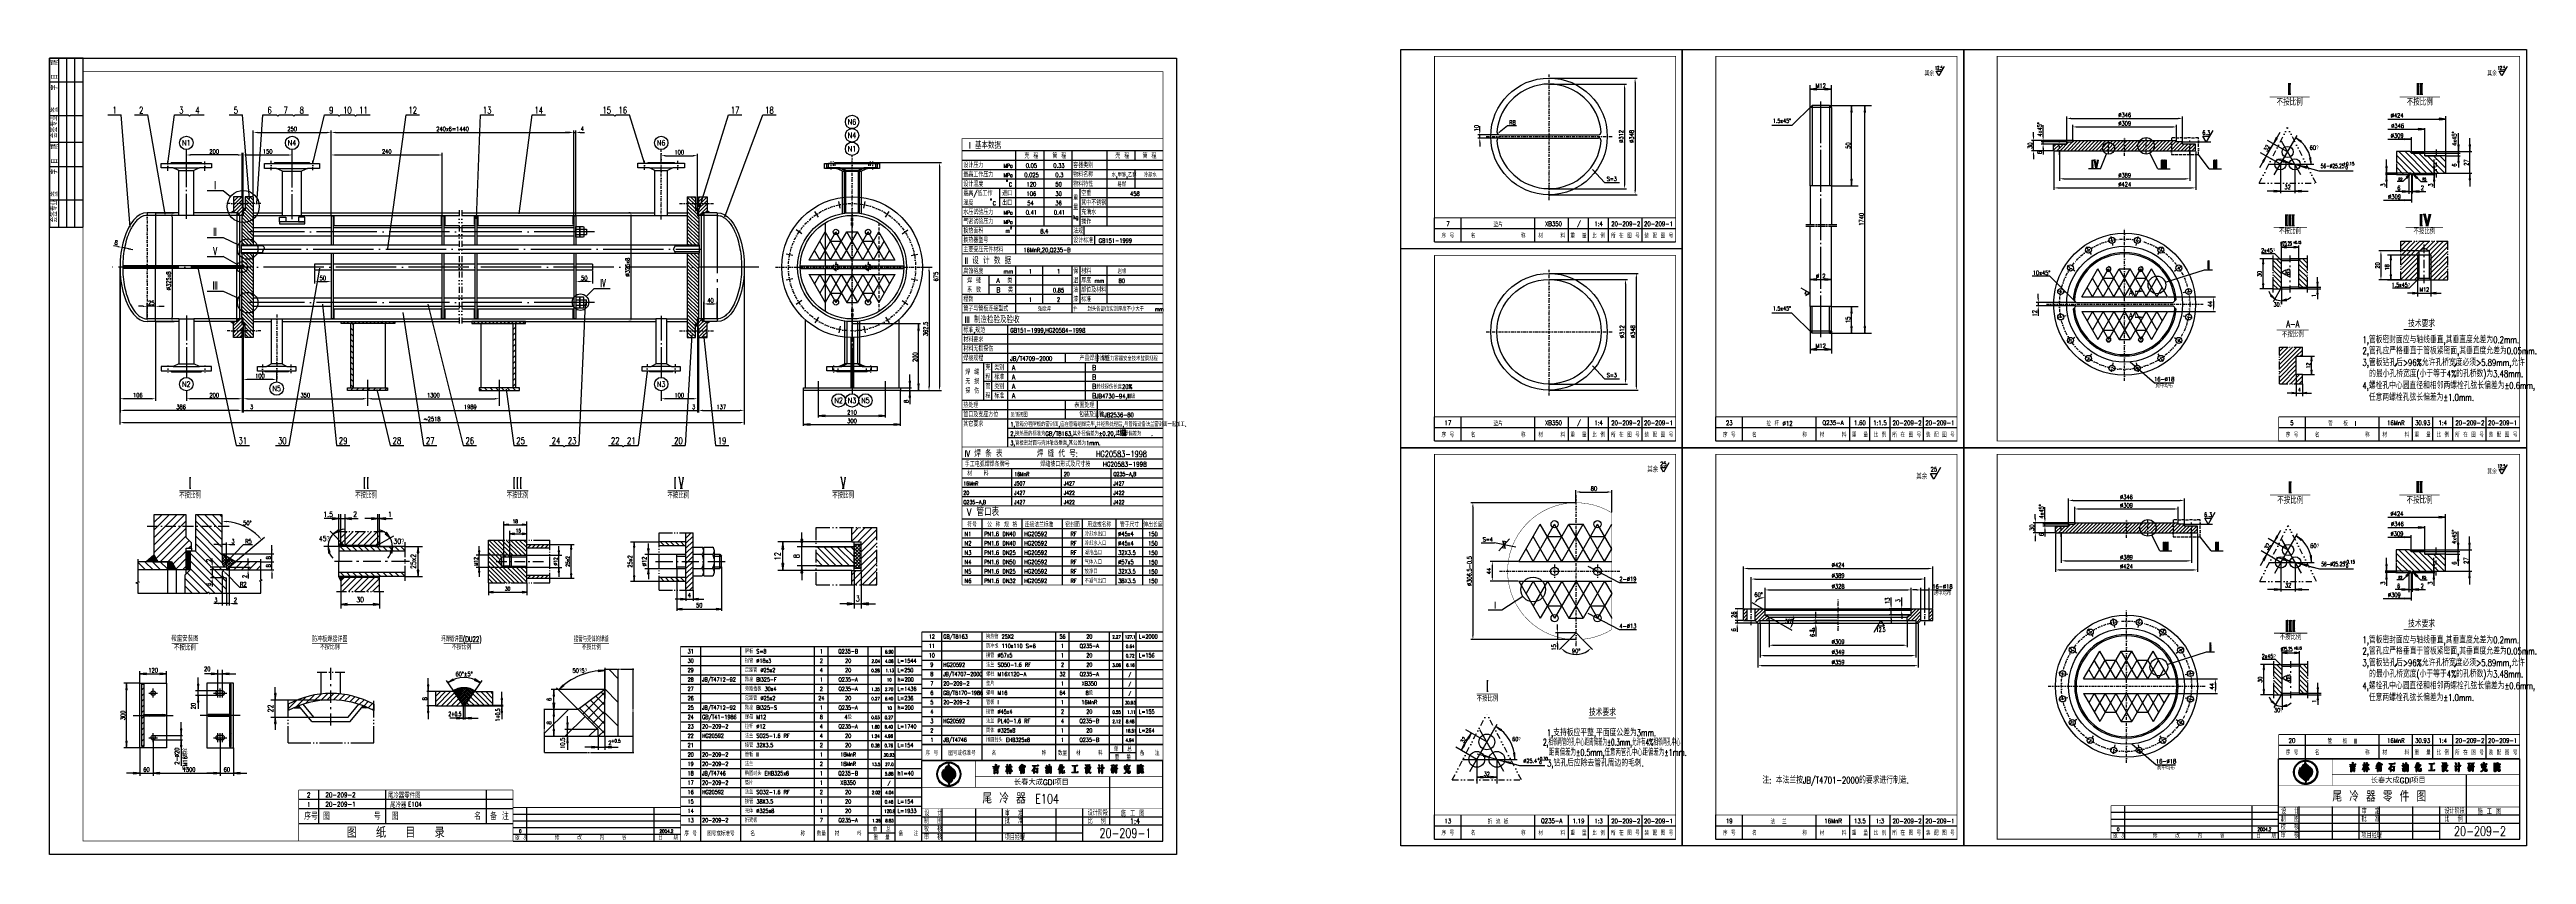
# Model space of a CAD drawing. Extents: x 2423 to 4272, y 1058 to 1658.
import ezdxf
from ezdxf.enums import TextEntityAlignment as Align

# ---------------------------------------------------------------- set-up
doc = ezdxf.new("R2010")
doc.units = 0
doc.header["$LTSCALE"] = 9
doc.header["$MEASUREMENT"] = 0
for name, pattern in [('CENTER', [6.25, 5, -0.5, 0.25, -0.5]), ('DASHDOT', [6, 5, -0.5, 0, -0.5]), ('DASHDOT2', [0.5, 0.25, -0.125, 0, -0.125]), ('DASHED2', [0.375, 0.25, -0.125]), ('DIVIDE', [1.25, 0.5, -0.25, 0, -0.25, 0, -0.25]), ('DIVIDE2', [0.625, 0.25, -0.125, 0, -0.125, 0, -0.125])]:
    doc.linetypes.add(name, pattern=pattern)
doc.layers.get('0').update_dxf_attribs({"linetype": 'CONTINUOUS'})
doc.layers.get('DEFPOINTS').update_dxf_attribs({"linetype": 'CONTINUOUS'})
for name, color, linetype in [('1', 2, 'CONTINUOUS'), ('2', 1, 'CONTINUOUS'), ('3', 2, 'DASHDOT'), ('4', 2, 'CENTER'), ('6', 6, 'DIVIDE')]:
    doc.layers.add(name, color=color, linetype=linetype)
doc.styles.add('CHINA', font='txt', dxfattribs={"bigfont": 'CHINA'})
doc.styles.add('HZ', font='txt', dxfattribs={"width": 0.75, "bigfont": 'hztxt'})
doc.styles.add('HZTXT', font='txt', dxfattribs={"width": 0.75, "bigfont": 'HZTXT'})
doc.styles.get("Standard").update_dxf_attribs({"font": 'simplex', "width": 0.75, "bigfont": 'hztxt'})
doc.dimstyles.get("Standard").update_dxf_attribs({"dimtxt": 0.18, "dimasz": 0.18, "dimexe": 0.18, "dimexo": 0.0625, "dimgap": 0.09, "dimtad": 0, "dimtih": 1, "dimtoh": 1, "dimdec": 4, "dimzin": 0, "dimdsep": 46, "dimtxsty": 'Standard', "dimcen": 0.09, "dimadec": 0, "dimazin": 0, "dimtfac": 1, "dimtdec": 4, "dimtofl": 0, "dimtmove": 0, "dimatfit": 3, "dimfxl": 0, "dimtolj": 1, "dimtzin": 0, "dimarcsym": 0})
pattern_1 = [(45, (-2.6382, -661.09592), (-0.0883883476, 0.0883883476), []), (135, (-2.6382, -661.09592), (-0.0883883476, -0.0883883476), [])]
pattern_2 = [(45, (0, -689.45642), (-0.0883883476, 0.0883883476), []), (135, (0, -689.45642), (-0.0883883476, -0.0883883476), [])]
pattern_3 = [(45, (0, -689.4564), (-1.3258252, 1.3258252), [])]
pattern_4 = [(135, (0, -689.4564), (-1.3258252, -1.3258252), [])]
pattern_5 = [(45, (975.3912, -947.6182), (-1.3258252, 1.3258252), [])]

# ---------------------------------------------------------------- blocks, each defined once
blk = doc.blocks.new('*D6')
at = {"color": 0, "linetype": 'ByBlock'}
for p, q in [((2504.1, 2225.7), (2517.4, 2225.7)), ((2515.9, 2222.5), (2515.9, 2147.7)), ((2504.1, 2144.5), (2517.4, 2144.5))]:
    blk.add_line(p, q, dxfattribs=at)
for points in [[(2515.3, 2222.5), (2516.4, 2222.5), (2515.9, 2225.7)], [(2515.3, 2147.7), (2516.4, 2147.7), (2515.9, 2144.5)]]:
    blk.add_solid(points, dxfattribs=at)
at = {"layer": 'DEFPOINTS', "color": 0, "linetype": 'ByBlock'}
for p in [(2503.6, 2225.7), (2503.6, 2144.5), (2515.9, 2144.5)]:
    blk.add_point(p, dxfattribs=at)
at = {"color": 0, "linetype": 'ByBlock', "insert": (2513.3, 2174.9), "char_height": 3.2, "attachment_point": 5, "rotation": 90, "style": 'HZ'}
blk.add_mtext('\\A1;∅325x8', dxfattribs=at)
blk = doc.blocks.new('*D7')
at = {"color": 0, "linetype": 'ByBlock'}
for p, q in [((2525.1, 2263.7), (2525.1, 2270.3)), ((2563.6, 2268.8), (2528.3, 2268.8)), ((2566.8, 2238.1), (2566.8, 2270.3))]:
    blk.add_line(p, q, dxfattribs=at)
for points in [[(2528.3, 2269.3), (2528.3, 2268.2), (2525.1, 2268.8)], [(2563.6, 2269.3), (2563.6, 2268.2), (2566.8, 2268.8)]]:
    blk.add_solid(points, dxfattribs=at)
at = {"layer": 'DEFPOINTS', "color": 0, "linetype": 'ByBlock'}
for p in [(2525.1, 2268.8), (2525.1, 2263.2), (2566.8, 2237.6)]:
    blk.add_point(p, dxfattribs=at)
at = {"color": 0, "linetype": 'ByBlock', "insert": (2545.9, 2271.4), "char_height": 3.2, "attachment_point": 5, "style": 'HZ'}
blk.add_mtext('\\A1;200', dxfattribs=at)
blk = doc.blocks.new('*D8')
at = {"color": 0, "linetype": 'ByBlock'}
for p, q in [((2567.5, 2227.9), (2567.5, 2270.3)), ((2570.7, 2268.8), (2600.8, 2268.8)), ((2604, 2263.7), (2604, 2270.3))]:
    blk.add_line(p, q, dxfattribs=at)
for points in [[(2570.7, 2269.3), (2570.7, 2268.2), (2567.5, 2268.8)], [(2600.8, 2269.3), (2600.8, 2268.2), (2604, 2268.8)]]:
    blk.add_solid(points, dxfattribs=at)
at = {"layer": 'DEFPOINTS', "color": 0, "linetype": 'ByBlock'}
for p in [(2604, 2268.8), (2604, 2263.2), (2567.5, 2227.4)]:
    blk.add_point(p, dxfattribs=at)
at = {"color": 0, "linetype": 'ByBlock', "insert": (2585.8, 2271.4), "char_height": 3.2, "attachment_point": 5, "style": 'HZ'}
blk.add_mtext('\\A1;150', dxfattribs=at)
blk = doc.blocks.new('*D9')
at = {"color": 0, "linetype": 'ByBlock'}
for p, q in [((2633.3, 2223.9), (2633.3, 2270.3)), ((2636.5, 2268.8), (2712.9, 2268.8)), ((2716.1, 2223.9), (2716.1, 2270.3))]:
    blk.add_line(p, q, dxfattribs=at)
for points in [[(2636.5, 2269.3), (2636.5, 2268.2), (2633.3, 2268.8)], [(2712.9, 2269.3), (2712.9, 2268.2), (2716.1, 2268.8)]]:
    blk.add_solid(points, dxfattribs=at)
at = {"layer": 'DEFPOINTS', "color": 0, "linetype": 'ByBlock'}
for p in [(2716.1, 2268.8), (2633.3, 2223.4), (2716.1, 2223.4)]:
    blk.add_point(p, dxfattribs=at)
at = {"color": 0, "linetype": 'ByBlock', "insert": (2674.7, 2271.4), "char_height": 3.2, "attachment_point": 5, "style": 'HZ'}
blk.add_mtext('\\A1;240', dxfattribs=at)
blk = doc.blocks.new('*D10')
at = {"color": 0, "linetype": 'ByBlock'}
for p, q in [((2633.3, 2223.9), (2633.3, 2287.1)), ((2636.5, 2285.6), (2811.1, 2285.6)), ((2814.3, 2223.9), (2814.3, 2287.1))]:
    blk.add_line(p, q, dxfattribs=at)
for points in [[(2636.5, 2286.1), (2636.5, 2285.1), (2633.3, 2285.6)], [(2811.1, 2286.1), (2811.1, 2285.1), (2814.3, 2285.6)]]:
    blk.add_solid(points, dxfattribs=at)
at = {"layer": 'DEFPOINTS', "color": 0, "linetype": 'ByBlock'}
for p in [(2814.3, 2285.6), (2633.3, 2223.4), (2814.3, 2223.4)]:
    blk.add_point(p, dxfattribs=at)
at = {"color": 0, "linetype": 'ByBlock', "insert": (2723.8, 2288.2), "char_height": 3.2, "attachment_point": 5, "style": 'HZ'}
blk.add_mtext('\\A1;240x6=1440', dxfattribs=at)
blk = doc.blocks.new('*D11')
at = {"color": 0, "linetype": 'ByBlock'}
for p, q in [((2575, 2238.1), (2575, 2287.1)), ((2578.2, 2285.6), (2630.1, 2285.6)), ((2633.3, 2226.2), (2633.3, 2287.1))]:
    blk.add_line(p, q, dxfattribs=at)
for points in [[(2578.2, 2286.1), (2578.2, 2285.1), (2575, 2285.6)], [(2630.1, 2286.1), (2630.1, 2285.1), (2633.3, 2285.6)]]:
    blk.add_solid(points, dxfattribs=at)
at = {"layer": 'DEFPOINTS', "color": 0, "linetype": 'ByBlock'}
for p in [(2633.3, 2285.6), (2575, 2237.6), (2633.3, 2225.7)]:
    blk.add_point(p, dxfattribs=at)
at = {"color": 0, "linetype": 'ByBlock', "insert": (2604.1, 2288.2), "char_height": 3.2, "attachment_point": 5, "style": 'HZ'}
blk.add_mtext('\\A1;250', dxfattribs=at)
blk = doc.blocks.new('*D12')
at = {"color": 0, "linetype": 'ByBlock'}
for p, q in [((2681, 2225.7), (2680, 2225.7)), ((2681.5, 2222.5), (2681.5, 2147.7)), ((2681, 2144.5), (2680, 2144.5))]:
    blk.add_line(p, q, dxfattribs=at)
for points in [[(2680.9, 2222.5), (2682, 2222.5), (2681.5, 2225.7)], [(2680.9, 2147.7), (2682, 2147.7), (2681.5, 2144.5)]]:
    blk.add_solid(points, dxfattribs=at)
at = {"layer": 'DEFPOINTS', "color": 0, "linetype": 'ByBlock'}
for p in [(2681.5, 2225.7), (2681.5, 2144.5), (2681.5, 2144.5)]:
    blk.add_point(p, dxfattribs=at)
at = {"color": 0, "linetype": 'ByBlock', "insert": (2678.9, 2185.1), "char_height": 3.2, "attachment_point": 5, "rotation": 90, "style": 'HZ'}
blk.add_mtext('\\A1;∅325x8', dxfattribs=at)
blk = doc.blocks.new('*D13')
at = {"color": 0, "linetype": 'ByBlock'}
for p, q in [((2466.4, 2184.6), (2466.4, 2085.5)), ((2492.9, 2144), (2492.9, 2085.5)), ((2489.7, 2087), (2469.6, 2087))]:
    blk.add_line(p, q, dxfattribs=at)
for points in [[(2469.6, 2087.5), (2469.6, 2086.4), (2466.4, 2087)], [(2489.7, 2087.5), (2489.7, 2086.4), (2492.9, 2087)]]:
    blk.add_solid(points, dxfattribs=at)
at = {"layer": 'DEFPOINTS', "color": 0, "linetype": 'ByBlock'}
for p in [(2466.4, 2185.1), (2492.9, 2144.5), (2466.4, 2087)]:
    blk.add_point(p, dxfattribs=at)
at = {"color": 0, "linetype": 'ByBlock', "insert": (2479.7, 2089.6), "char_height": 3.2, "attachment_point": 5, "style": 'HZ'}
blk.add_mtext('\\A1;106', dxfattribs=at)
blk = doc.blocks.new('*D14')
at = {"color": 0, "linetype": 'ByBlock'}
for p, q in [((2483.5, 2155.9), (2480.3, 2155.9)), ((2486.7, 2147), (2486.7, 2157.4)), ((2492.9, 2147), (2492.9, 2157.4)), ((2496.1, 2155.9), (2499.3, 2155.9))]:
    blk.add_line(p, q, dxfattribs=at)
for points in [[(2483.5, 2156.4), (2483.5, 2155.4), (2486.7, 2155.9)], [(2496.1, 2156.4), (2496.1, 2155.4), (2492.9, 2155.9)]]:
    blk.add_solid(points, dxfattribs=at)
at = {"layer": 'DEFPOINTS', "color": 0, "linetype": 'ByBlock'}
for p in [(2486.7, 2146.5), (2492.9, 2155.9), (2492.9, 2146.5)]:
    blk.add_point(p, dxfattribs=at)
at = {"color": 0, "linetype": 'ByBlock', "insert": (2489.8, 2158.5), "char_height": 3.2, "attachment_point": 5, "style": 'HZ'}
blk.add_mtext('\\A1;25', dxfattribs=at)
blk = doc.blocks.new('*D15')
at = {"color": 0, "linetype": 'ByBlock'}
for p, q in [((2902.1, 2147), (2902.1, 2159.2)), ((2905.3, 2157.7), (2908.9, 2157.7)), ((2912.1, 2147), (2912.1, 2159.2))]:
    blk.add_line(p, q, dxfattribs=at)
for points in [[(2905.3, 2158.2), (2905.3, 2157.1), (2902.1, 2157.7)], [(2908.9, 2158.2), (2908.9, 2157.1), (2912.1, 2157.7)]]:
    blk.add_solid(points, dxfattribs=at)
at = {"layer": 'DEFPOINTS', "color": 0, "linetype": 'ByBlock'}
for p in [(2902.1, 2146.5), (2912.1, 2157.7), (2912.1, 2146.5)]:
    blk.add_point(p, dxfattribs=at)
at = {"color": 0, "linetype": 'ByBlock', "insert": (2907.1, 2160.3), "char_height": 3.2, "attachment_point": 5, "style": 'HZ'}
blk.add_mtext('\\A1;40', dxfattribs=at)
blk = doc.blocks.new('*D16')
at = {"color": 0, "linetype": 'ByBlock'}
for p, q in [((2466.4, 2184.6), (2466.4, 2067.7)), ((2932.3, 2184.6), (2932.3, 2067.7)), ((2469.6, 2069.2), (2929.1, 2069.2))]:
    blk.add_line(p, q, dxfattribs=at)
for points in [[(2469.6, 2069.7), (2469.6, 2068.6), (2466.4, 2069.2)], [(2929.1, 2069.7), (2929.1, 2068.6), (2932.3, 2069.2)]]:
    blk.add_solid(points, dxfattribs=at)
at = {"layer": 'DEFPOINTS', "color": 0, "linetype": 'ByBlock'}
for p in [(2466.4, 2185.1), (2932.3, 2185.1), (2932.3, 2069.2)]:
    blk.add_point(p, dxfattribs=at)
at = {"color": 0, "linetype": 'ByBlock', "insert": (2699.4, 2071.8), "char_height": 3.2, "attachment_point": 5, "style": 'HZ'}
blk.add_mtext('\\A1;~2518', dxfattribs=at)
blk = doc.blocks.new('*D17')
at = {"color": 0, "linetype": 'ByBlock'}
for p, q in [((3079, 2185.1), (3085, 2185.1)), ((3083.5, 2181.9), (3083.5, 2096.2)), ((3062.8, 2093), (3085, 2093))]:
    blk.add_line(p, q, dxfattribs=at)
for points in [[(3082.9, 2181.9), (3084, 2181.9), (3083.5, 2185.1)], [(3082.9, 2096.2), (3084, 2096.2), (3083.5, 2093)]]:
    blk.add_solid(points, dxfattribs=at)
at = {"layer": 'DEFPOINTS', "color": 0, "linetype": 'ByBlock'}
for p in [(3078.5, 2185.1), (3062.3, 2093), (3083.5, 2093)]:
    blk.add_point(p, dxfattribs=at)
at = {"color": 0, "linetype": 'ByBlock', "insert": (3080.9, 2139), "char_height": 3.2, "attachment_point": 5, "rotation": 90, "style": 'HZ'}
blk.add_mtext('\\A1;362.5', dxfattribs=at)
blk = doc.blocks.new('*D18')
at = {"color": 0, "linetype": 'ByBlock'}
for p, q in [((3039.3, 2263.2), (3092.8, 2263.2)), ((3091.3, 2260), (3091.3, 2096.2)), ((3062.8, 2093), (3092.8, 2093))]:
    blk.add_line(p, q, dxfattribs=at)
for points in [[(3090.8, 2260), (3091.9, 2260), (3091.3, 2263.2)], [(3090.8, 2096.2), (3091.9, 2096.2), (3091.3, 2093)]]:
    blk.add_solid(points, dxfattribs=at)
at = {"layer": 'DEFPOINTS', "color": 0, "linetype": 'ByBlock'}
for p in [(3038.8, 2263.2), (3062.3, 2093), (3091.3, 2093)]:
    blk.add_point(p, dxfattribs=at)
at = {"color": 0, "linetype": 'ByBlock', "insert": (3088.7, 2178.1), "char_height": 3.2, "attachment_point": 5, "rotation": 90, "style": 'HZ'}
blk.add_mtext('\\A1;675', dxfattribs=at)
blk = doc.blocks.new('*X2')
at = {"color": 0}
for p, q in [((35001, -1110), (35454, -1110)), ((35002, -1120), (35460, -1120)), ((35004, -1130), (35459, -1130)), ((35039, -1250), (35409, -1250)), ((35041, -1260), (35416, -1260)), ((35044, -1270), (35421, -1270)), ((35094, -1340), (35106, -1340)), ((35094, -1350), (35122, -1350)), ((35094, -1360), (35137, -1360)), ((35094, -1370), (35370, -1370)), ((35094, -1380), (35380, -1380)), ((35094, -1390), (35384, -1390)), ((35094, -1400), (35139, -1400)), ((35094, -1410), (35139, -1410)), ((35094, -1420), (35139, -1420)), ((35094, -1430), (35139, -1430)), ((35094, -1440), (35139, -1440)), ((35094, -1450), (35139, -1450)), ((35094, -1460), (35139, -1460)), ((35094, -1470), (35139, -1470)), ((35094, -1480), (35139, -1480)), ((35094, -1490), (35139, -1490)), ((35094, -1500), (35139, -1500)), ((35094, -1510), (35139, -1510)), ((35094, -1520), (35139, -1520)), ((35094, -1530), (35139, -1530)), ((35094, -1540), (35139, -1540)), ((35094, -1550), (35368, -1550)), ((35094, -1560), (35368, -1560)), ((35094, -1570), (35368, -1570)), ((35094, -1580), (35139, -1580)), ((35094, -1590), (35139, -1590)), ((35094, -1600), (35139, -1600)), ((35094, -1610), (35139, -1610)), ((35094, -1620), (35139, -1620)), ((35094, -1630), (35139, -1630)), ((35094, -1640), (35123, -1640)), ((35098, -1650), (35107, -1650)), ((35204, -950), (35224, -950)), ((35204, -960), (35246, -960)), ((35204, -970), (35269, -970)), ((35204, -980), (35270, -980)), ((35204, -990), (35268, -990)), ((35204, -1000), (35261, -1000)), ((35204, -1010), (35254, -1010)), ((35204, -1020), (35253, -1020)), ((35204, -1030), (35253, -1030)), ((35204, -1040), (35252, -1040)), ((35204, -1050), (35252, -1050)), ((35204, -1060), (35251, -1060)), ((35204, -1070), (35251, -1070)), ((35204, -1080), (35250, -1080)), ((35204, -1090), (35250, -1090)), ((35204, -1100), (35250, -1100)), ((35204, -1140), (35249, -1140)), ((35204, -1150), (35249, -1150)), ((35204, -1160), (35249, -1160)), ((35204, -1170), (35249, -1170)), ((35204, -1180), (35249, -1180)), ((35204, -1190), (35249, -1190)), ((35204, -1200), (35249, -1200)), ((35204, -1210), (35249, -1210)), ((35204, -1220), (35249, -1220)), ((35204, -1230), (35249, -1230)), ((35204, -1240), (35249, -1240)), ((35319, -1360), (35361, -1360)), ((35319, -1400), (35382, -1400)), ((35319, -1410), (35375, -1410)), ((35319, -1420), (35368, -1420)), ((35319, -1430), (35368, -1430)), ((35319, -1440), (35368, -1440)), ((35319, -1450), (35368, -1450)), ((35319, -1460), (35368, -1460)), ((35319, -1470), (35368, -1470)), ((35319, -1480), (35368, -1480)), ((35319, -1490), (35368, -1490)), ((35319, -1500), (35368, -1500)), ((35319, -1510), (35368, -1510)), ((35319, -1520), (35368, -1520)), ((35319, -1530), (35368, -1530)), ((35319, -1540), (35368, -1540)), ((35319, -1580), (35368, -1580)), ((35319, -1590), (35368, -1590)), ((35319, -1600), (35368, -1600)), ((35319, -1610), (35368, -1610)), ((35319, -1620), (35364, -1620)), ((35319, -1630), (35347, -1630)), ((35324, -1350), (35352, -1350)), ((35326, -1640), (35329, -1640)), ((35328, -1340), (35342, -1340)), ((35346, -1240), (35403, -1240)), ((35352, -1230), (35396, -1230)), ((35358, -1220), (35390, -1220)), ((35365, -1210), (35384, -1210)), ((35371, -1200), (35377, -1200)), ((35383, -1100), (35447, -1100)), ((35388, -1090), (35441, -1090)), ((35394, -1080), (35435, -1080)), ((35399, -1070), (35428, -1070)), ((35405, -1060), (35422, -1060)), ((35411, -1050), (35415, -1050)), ((35974, -1480), (35995, -1480)), ((35974, -1490), (35988, -1490)), ((35978, -1470), (36002, -1470)), ((35981, -1130), (36195, -1130)), ((35982, -1460), (36009, -1460)), ((35983, -1140), (36433, -1140)), ((35985, -1150), (36429, -1150)), ((35986, -1450), (36014, -1450)), ((35988, -1160), (36199, -1160)), ((35991, -1440), (36019, -1440)), ((35995, -1430), (36024, -1430)), ((35999, -1420), (36029, -1420)), ((36003, -1410), (36033, -1410)), ((36007, -1400), (36038, -1400)), ((36012, -1390), (36043, -1390)), ((36016, -1380), (36047, -1380)), ((36020, -1370), (36050, -1370)), ((36024, -1360), (36054, -1360)), ((36027, -1350), (36057, -1350)), ((36031, -1340), (36060, -1340)), ((36034, -1330), (36063, -1330)), ((36038, -1320), (36067, -1320)), ((36041, -1310), (36070, -1310)), ((36045, -1300), (36073, -1300)), ((36048, -1290), (36119, -1290)), ((36052, -1280), (36119, -1280)), ((36055, -1270), (36119, -1270)), ((36056, -1260), (36164, -1260)), ((36058, -1250), (36148, -1250)), ((36060, -1240), (36131, -1240)), ((36062, -1230), (36119, -1230)), ((36064, -1220), (36119, -1220)), ((36066, -1210), (36119, -1210)), ((36067, -1200), (36119, -1200)), ((36069, -1190), (36119, -1190)), ((36071, -1180), (36119, -1180)), ((36073, -1170), (36119, -1170)), ((36074, -950), (36079, -950)), ((36074, -960), (36097, -960)), ((36074, -970), (36114, -970)), ((36074, -980), (36132, -980)), ((36074, -990), (36135, -990)), ((36074, -1000), (36130, -1000)), ((36074, -1010), (36120, -1010)), ((36074, -1020), (36119, -1020)), ((36074, -1030), (36119, -1030)), ((36074, -1040), (36119, -1040)), ((36074, -1050), (36119, -1050)), ((36074, -1060), (36119, -1060)), ((36074, -1070), (36119, -1070)), ((36074, -1080), (36119, -1080)), ((36074, -1090), (36119, -1090)), ((36074, -1100), (36119, -1100)), ((36074, -1110), (36119, -1110)), ((36074, -1120), (36119, -1120)), ((36074, -1300), (36119, -1300)), ((36074, -1310), (36119, -1310)), ((36074, -1320), (36119, -1320)), ((36074, -1330), (36119, -1330)), ((36074, -1340), (36119, -1340)), ((36074, -1350), (36119, -1350)), ((36074, -1360), (36119, -1360)), ((36074, -1370), (36119, -1370)), ((36074, -1380), (36119, -1380)), ((36074, -1390), (36119, -1390)), ((36074, -1400), (36119, -1400)), ((36074, -1410), (36119, -1410)), ((36074, -1420), (36119, -1420)), ((36074, -1430), (36119, -1430)), ((36074, -1440), (36119, -1440)), ((36074, -1450), (36119, -1450)), ((36074, -1460), (36119, -1460)), ((36074, -1470), (36119, -1470)), ((36074, -1480), (36119, -1480)), ((36074, -1490), (36119, -1490)), ((36074, -1500), (36119, -1500)), ((36074, -1510), (36119, -1510)), ((36074, -1520), (36119, -1520)), ((36074, -1530), (36119, -1530)), ((36074, -1540), (36119, -1540)), ((36074, -1550), (36119, -1550)), ((36074, -1560), (36119, -1560)), ((36074, -1570), (36119, -1570)), ((36074, -1580), (36119, -1580)), ((36074, -1590), (36119, -1590)), ((36074, -1600), (36119, -1600)), ((36074, -1610), (36119, -1610)), ((36074, -1620), (36119, -1620)), ((36074, -1630), (36119, -1630)), ((36077, -1640), (36105, -1640)), ((36084, -1650), (36091, -1650)), ((36120, -1270), (36175, -1270)), ((36127, -1280), (36184, -1280)), ((36129, -1510), (36147, -1510)), ((36130, -1520), (36139, -1520)), ((36133, -1500), (36154, -1500)), ((36134, -1290), (36190, -1290)), ((36138, -1490), (36162, -1490)), ((36141, -1300), (36192, -1300)), ((36143, -1480), (36170, -1480)), ((36144, -1120), (36189, -1120)), ((36146, -1310), (36194, -1310)), ((36147, -1470), (36178, -1470)), ((36148, -1320), (36197, -1320)), ((36150, -1110), (36182, -1110)), ((36151, -1330), (36197, -1330)), ((36152, -1460), (36184, -1460)), ((36154, -1340), (36196, -1340)), ((36156, -1100), (36176, -1100)), ((36157, -1350), (36192, -1350)), ((36157, -1450), (36189, -1450)), ((36160, -1360), (36187, -1360)), ((36161, -1440), (36195, -1440)), ((36162, -1090), (36170, -1090)), ((36166, -1430), (36200, -1430)), ((36171, -1420), (36205, -1420)), ((36172, -1370), (36181, -1370)), ((36175, -1410), (36211, -1410)), ((36179, -1400), (36216, -1400)), ((36181, -1390), (36221, -1390)), ((36184, -1380), (36224, -1380)), ((36187, -1370), (36226, -1370)), ((36190, -1360), (36228, -1360)), ((36193, -1350), (36231, -1350)), ((36196, -1340), (36233, -1340)), ((36199, -1330), (36235, -1330)), ((36202, -1320), (36238, -1320)), ((36204, -1130), (36427, -1130)), ((36205, -1310), (36240, -1310)), ((36207, -1300), (36242, -1300)), ((36209, -1290), (36244, -1290)), ((36211, -1280), (36246, -1280)), ((36214, -1160), (36320, -1160)), ((36214, -1270), (36249, -1270)), ((36216, -1260), (36251, -1260)), ((36218, -1250), (36253, -1250)), ((36220, -1240), (36255, -1240)), ((36223, -1230), (36257, -1230)), ((36225, -1220), (36259, -1220)), ((36227, -1210), (36261, -1210)), ((36229, -1200), (36263, -1200)), ((36231, -1190), (36265, -1190)), ((36234, -1180), (36324, -1180)), ((36236, -1170), (36322, -1170)), ((36266, -950), (36272, -950)), ((36266, -960), (36291, -960)), ((36266, -970), (36311, -970)), ((36266, -980), (36323, -980)), ((36266, -990), (36321, -990)), ((36266, -1000), (36312, -1000)), ((36266, -1010), (36307, -1010)), ((36266, -1020), (36307, -1020)), ((36266, -1030), (36307, -1030)), ((36266, -1040), (36307, -1040)), ((36266, -1050), (36307, -1050)), ((36266, -1060), (36307, -1060)), ((36266, -1070), (36307, -1070)), ((36266, -1080), (36307, -1080)), ((36266, -1090), (36307, -1090)), ((36266, -1100), (36307, -1100)), ((36266, -1110), (36307, -1110)), ((36266, -1120), (36307, -1120)), ((36266, -1190), (36326, -1190)), ((36266, -1200), (36328, -1200)), ((36266, -1210), (36329, -1210)), ((36266, -1220), (36331, -1220)), ((36266, -1230), (36333, -1230)), ((36266, -1240), (36307, -1240)), ((36266, -1250), (36307, -1250)), ((36266, -1260), (36307, -1260)), ((36266, -1270), (36307, -1270)), ((36266, -1280), (36307, -1280)), ((36266, -1290), (36307, -1290)), ((36266, -1300), (36307, -1300)), ((36266, -1310), (36307, -1310)), ((36266, -1320), (36307, -1320)), ((36266, -1330), (36307, -1330)), ((36266, -1340), (36307, -1340)), ((36266, -1350), (36307, -1350)), ((36266, -1360), (36307, -1360)), ((36266, -1370), (36307, -1370)), ((36266, -1380), (36307, -1380)), ((36266, -1390), (36307, -1390)), ((36266, -1400), (36307, -1400)), ((36266, -1410), (36307, -1410)), ((36266, -1420), (36307, -1420)), ((36266, -1430), (36307, -1430)), ((36266, -1440), (36307, -1440)), ((36266, -1450), (36307, -1450)), ((36266, -1460), (36307, -1460)), ((36266, -1470), (36307, -1470)), ((36266, -1480), (36307, -1480)), ((36266, -1490), (36307, -1490)), ((36266, -1500), (36307, -1500)), ((36266, -1510), (36307, -1510)), ((36266, -1520), (36307, -1520)), ((36266, -1530), (36307, -1530)), ((36266, -1540), (36307, -1540)), ((36266, -1550), (36307, -1550)), ((36266, -1560), (36307, -1560)), ((36266, -1570), (36307, -1570)), ((36266, -1580), (36307, -1580)), ((36266, -1590), (36307, -1590)), ((36266, -1600), (36307, -1600)), ((36266, -1610), (36307, -1610)), ((36266, -1620), (36307, -1620)), ((36266, -1630), (36307, -1630)), ((36272, -1640), (36294, -1640)), ((36277, -1650), (36282, -1650)), ((36307, -1240), (36335, -1240)), ((36309, -1250), (36337, -1250)), ((36312, -1260), (36339, -1260)), ((36314, -1270), (36342, -1270)), ((36316, -1280), (36345, -1280)), ((36318, -1290), (36349, -1290)), ((36320, -1300), (36352, -1300)), ((36323, -1310), (36355, -1310)), ((36325, -1320), (36358, -1320)), ((36327, -1330), (36362, -1330)), ((36330, -1340), (36365, -1340)), ((36333, -1350), (36371, -1350)), ((36336, -1360), (36376, -1360)), ((36339, -1370), (36382, -1370)), ((36343, -1380), (36388, -1380)), ((36346, -1390), (36393, -1390)), ((36349, -1400), (36400, -1400)), ((36354, -1410), (36407, -1410)), ((36359, -1420), (36415, -1420)), ((36363, -1430), (36422, -1430)), ((36368, -1440), (36430, -1440)), ((36372, -1120), (36421, -1120)), ((36373, -1450), (36438, -1450)), ((36376, -1110), (36415, -1110)), ((36377, -1460), (36445, -1460)), ((36380, -1100), (36409, -1100)), ((36382, -1470), (36446, -1470)), ((36385, -1090), (36402, -1090)), ((36387, -1480), (36428, -1480)), ((36391, -1490), (36418, -1490)), ((36396, -1500), (36401, -1500)), ((36956, -1390), (36978, -1390)), ((36960, -1380), (36999, -1380)), ((36971, -1370), (37020, -1370)), ((36973, -1240), (36994, -1240)), ((36976, -1250), (36986, -1250)), ((36977, -1230), (37002, -1230)), ((36983, -1220), (37010, -1220)), ((36983, -1360), (37036, -1360)), ((36988, -1210), (37018, -1210)), ((36994, -1200), (37026, -1200)), ((36995, -1350), (37051, -1350)), ((37000, -1190), (37034, -1190)), ((37005, -1180), (37042, -1180)), ((37007, -1340), (37066, -1340)), ((37011, -1170), (37049, -1170)), ((37016, -1160), (37055, -1160)), ((37019, -1330), (37081, -1330)), ((37022, -1150), (37062, -1150)), ((37027, -1140), (37069, -1140)), ((37031, -1320), (37132, -1320)), ((37033, -1130), (37075, -1130)), ((37037, -1120), (37082, -1120)), ((37041, -1110), (37088, -1110)), ((37043, -1310), (37132, -1310)), ((37046, -1100), (37095, -1100)), ((37050, -1090), (37101, -1090)), ((37054, -1080), (37110, -1080)), ((37055, -1300), (37132, -1300)), ((37058, -1070), (37120, -1070)), ((37062, -1060), (37130, -1060)), ((37067, -1050), (37132, -1050)), ((37067, -1290), (37133, -1290)), ((37071, -1040), (37126, -1040)), ((37074, -1030), (37116, -1030)), ((37077, -1020), (37106, -1020)), ((37079, -1280), (37142, -1280)), ((37080, -1010), (37097, -1010)), ((37083, -1000), (37087, -1000)), ((37087, -1230), (37093, -1230)), ((37087, -1240), (37114, -1240)), ((37087, -1250), (37354, -1250)), ((37087, -1260), (37360, -1260)), ((37087, -1270), (37359, -1270)), ((37087, -1330), (37132, -1330)), ((37087, -1340), (37132, -1340)), ((37087, -1350), (37348, -1350)), ((37087, -1360), (37348, -1360)), ((37087, -1370), (37348, -1370)), ((37087, -1380), (37132, -1380)), ((37087, -1390), (37132, -1390)), ((37087, -1400), (37132, -1400)), ((37087, -1410), (37132, -1410)), ((37087, -1420), (37132, -1420)), ((37087, -1430), (37132, -1430)), ((37087, -1440), (37132, -1440)), ((37087, -1450), (37348, -1450)), ((37087, -1460), (37348, -1460)), ((37087, -1470), (37348, -1470)), ((37087, -1480), (37132, -1480)), ((37087, -1490), (37132, -1490)), ((37087, -1500), (37132, -1500)), ((37087, -1510), (37132, -1510)), ((37087, -1520), (37132, -1520)), ((37087, -1530), (37132, -1530)), ((37087, -1540), (37132, -1540)), ((37087, -1550), (37132, -1550)), ((37087, -1560), (37348, -1560)), ((37087, -1570), (37348, -1570)), ((37087, -1580), (37348, -1580)), ((37087, -1590), (37132, -1590)), ((37087, -1600), (37132, -1600)), ((37087, -1610), (37132, -1610)), ((37087, -1620), (37132, -1620)), ((37089, -1630), (37110, -1630)), ((37128, -1240), (37194, -1240)), ((37138, -1230), (37204, -1230)), ((37147, -1220), (37215, -1220)), ((37157, -1210), (37225, -1210)), ((37164, -940), (37172, -940)), ((37164, -950), (37188, -950)), ((37164, -960), (37204, -960)), ((37164, -970), (37221, -970)), ((37164, -980), (37222, -980)), ((37164, -990), (37218, -990)), ((37164, -1000), (37212, -1000)), ((37164, -1010), (37209, -1010)), ((37164, -1020), (37209, -1020)), ((37164, -1030), (37209, -1030)), ((37164, -1040), (37209, -1040)), ((37164, -1050), (37209, -1050)), ((37164, -1060), (37209, -1060)), ((37164, -1070), (37209, -1070)), ((37164, -1080), (37209, -1080)), ((37164, -1090), (37209, -1090)), ((37164, -1100), (37209, -1100)), ((37164, -1110), (37209, -1110)), ((37164, -1120), (37209, -1120)), ((37164, -1130), (37209, -1130)), ((37164, -1140), (37209, -1140)), ((37164, -1150), (37200, -1150)), ((37166, -1200), (37236, -1200)), ((37168, -1160), (37179, -1160)), ((37176, -1190), (37246, -1190)), ((37185, -1180), (37257, -1180)), ((37195, -1170), (37267, -1170)), ((37204, -1160), (37278, -1160)), ((37214, -1150), (37288, -1150)), ((37223, -1140), (37299, -1140)), ((37233, -1130), (37316, -1130)), ((37242, -1120), (37322, -1120)), ((37252, -1110), (37317, -1110)), ((37261, -1100), (37307, -1100)), ((37271, -1090), (37296, -1090)), ((37279, -1000), (37295, -1000)), ((37283, -1010), (37315, -1010)), ((37292, -1020), (37335, -1020)), ((37294, -1240), (37345, -1240)), ((37295, -1280), (37354, -1280)), ((37295, -1290), (37349, -1290)), ((37295, -1300), (37348, -1300)), ((37295, -1310), (37348, -1310)), ((37295, -1320), (37348, -1320)), ((37295, -1330), (37348, -1330)), ((37295, -1340), (37348, -1340)), ((37295, -1380), (37348, -1380)), ((37295, -1390), (37348, -1390)), ((37295, -1400), (37348, -1400)), ((37295, -1410), (37348, -1410)), ((37295, -1420), (37348, -1420)), ((37295, -1430), (37348, -1430)), ((37295, -1440), (37348, -1440)), ((37295, -1480), (37348, -1480)), ((37295, -1490), (37348, -1490)), ((37295, -1500), (37348, -1500)), ((37295, -1510), (37348, -1510)), ((37295, -1520), (37348, -1520)), ((37295, -1530), (37348, -1530)), ((37295, -1540), (37348, -1540)), ((37295, -1550), (37348, -1550)), ((37295, -1590), (37348, -1590)), ((37295, -1600), (37348, -1600)), ((37295, -1610), (37328, -1610)), ((37300, -1230), (37335, -1230)), ((37302, -1030), (37354, -1030)), ((37305, -1220), (37325, -1220)), ((37311, -1040), (37366, -1040)), ((37311, -1210), (37316, -1210)), ((37318, -1050), (37378, -1050)), ((37325, -1060), (37390, -1060)), ((37332, -1070), (37401, -1070)), ((37339, -1080), (37408, -1080)), ((37346, -1090), (37415, -1090)), ((37353, -1100), (37418, -1100)), ((37360, -1110), (37418, -1110)), ((37367, -1120), (37418, -1120)), ((37372, -1130), (37417, -1130)), ((37377, -1140), (37415, -1140)), ((37382, -1150), (37412, -1150)), ((37389, -1160), (37410, -1160)), ((37936, -1450), (37954, -1450)), ((37938, -1040), (38394, -1040)), ((37938, -1440), (37964, -1440)), ((37943, -1050), (38400, -1050)), ((37944, -1460), (37945, -1460)), ((37945, -1430), (37973, -1430)), ((37947, -1060), (38399, -1060)), ((37952, -1420), (37982, -1420)), ((37958, -1410), (37992, -1410)), ((37965, -1400), (38001, -1400)), ((37972, -1390), (38010, -1390)), ((37978, -1380), (38017, -1380)), ((37985, -1370), (38024, -1370)), ((37992, -1360), (38031, -1360)), ((37999, -1350), (38038, -1350)), ((38005, -1340), (38045, -1340)), ((38012, -1330), (38052, -1330)), ((38019, -1320), (38112, -1320)), ((38025, -1310), (38112, -1310)), ((38030, -1300), (38112, -1300)), ((38034, -1290), (38342, -1290)), ((38039, -1280), (38344, -1280)), ((38043, -1270), (38345, -1270)), ((38048, -1260), (38107, -1260)), ((38052, -1250), (38103, -1250)), ((38056, -1240), (38107, -1240)), ((38059, -1330), (38112, -1330)), ((38059, -1340), (38112, -1340)), ((38059, -1350), (38112, -1350)), ((38059, -1360), (38112, -1360)), ((38059, -1370), (38112, -1370)), ((38059, -1380), (38112, -1380)), ((38059, -1390), (38112, -1390)), ((38059, -1400), (38112, -1400)), ((38059, -1410), (38112, -1410)), ((38059, -1420), (38112, -1420)), ((38059, -1430), (38112, -1430)), ((38059, -1440), (38112, -1440)), ((38059, -1450), (38112, -1450)), ((38059, -1460), (38112, -1460)), ((38059, -1470), (38112, -1470)), ((38059, -1480), (38112, -1480)), ((38059, -1490), (38112, -1490)), ((38059, -1500), (38336, -1500)), ((38059, -1510), (38336, -1510)), ((38059, -1520), (38336, -1520)), ((38059, -1530), (38112, -1530)), ((38059, -1540), (38112, -1540)), ((38059, -1550), (38112, -1550)), ((38059, -1560), (38112, -1560)), ((38059, -1570), (38112, -1570)), ((38059, -1580), (38112, -1580)), ((38059, -1590), (38112, -1590)), ((38059, -1600), (38112, -1600)), ((38059, -1610), (38097, -1610)), ((38060, -1620), (38082, -1620)), ((38061, -1230), (38112, -1230)), ((38065, -1220), (38117, -1220)), ((38070, -1210), (38121, -1210)), ((38074, -1200), (38126, -1200)), ((38077, -1190), (38131, -1190)), ((38081, -1180), (38134, -1180)), ((38084, -1170), (38137, -1170)), ((38087, -1160), (38140, -1160)), ((38090, -1150), (38143, -1150)), ((38093, -1140), (38146, -1140)), ((38096, -1130), (38149, -1130)), ((38099, -1120), (38152, -1120)), ((38102, -1110), (38155, -1110)), ((38105, -1100), (38158, -1100)), ((38108, -1090), (38161, -1090)), ((38111, -1080), (38164, -1080)), ((38114, -1070), (38167, -1070)), ((38276, -1260), (38337, -1260)), ((38281, -1250), (38327, -1250)), ((38283, -1300), (38339, -1300)), ((38283, -1310), (38336, -1310)), ((38283, -1320), (38336, -1320)), ((38283, -1330), (38336, -1330)), ((38283, -1340), (38336, -1340)), ((38283, -1350), (38336, -1350)), ((38283, -1360), (38336, -1360)), ((38283, -1370), (38336, -1370)), ((38283, -1380), (38336, -1380)), ((38283, -1390), (38336, -1390)), ((38283, -1400), (38336, -1400)), ((38283, -1410), (38336, -1410)), ((38283, -1420), (38336, -1420)), ((38283, -1430), (38336, -1430)), ((38283, -1440), (38336, -1440)), ((38283, -1450), (38336, -1450)), ((38283, -1460), (38336, -1460)), ((38283, -1470), (38336, -1470)), ((38283, -1480), (38336, -1480)), ((38283, -1490), (38336, -1490)), ((38283, -1530), (38336, -1530)), ((38283, -1540), (38336, -1540)), ((38283, -1550), (38336, -1550)), ((38283, -1560), (38336, -1560)), ((38283, -1570), (38336, -1570)), ((38283, -1580), (38336, -1580)), ((38283, -1590), (38324, -1590)), ((38283, -1600), (38307, -1600)), ((38286, -1240), (38318, -1240)), ((38291, -1230), (38308, -1230)), ((38323, -1030), (38387, -1030)), ((38328, -1020), (38381, -1020)), ((38333, -1010), (38375, -1010)), ((38339, -1000), (38368, -1000)), ((38344, -990), (38362, -990)), ((38928, -1170), (38959, -1170)), ((38932, -1180), (38979, -1180)), ((38938, -1190), (38989, -1190)), ((38943, -1200), (38999, -1200)), ((38946, -1400), (39025, -1400)), ((38948, -1210), (39006, -1210)), ((38948, -1410), (39023, -1410)), ((38953, -1220), (39008, -1220)), ((38954, -1420), (39021, -1420)), ((38958, -1230), (39010, -1230)), ((38961, -1240), (39009, -1240)), ((38962, -1430), (39020, -1430)), ((38963, -1250), (39008, -1250)), ((38966, -1260), (39006, -1260)), ((38969, -1550), (39024, -1550)), ((38969, -1560), (39025, -1560)), ((38969, -1570), (39026, -1570)), ((38969, -1580), (39026, -1580)), ((38970, -1270), (39002, -1270)), ((38970, -1540), (39022, -1540)), ((38971, -1440), (39018, -1440)), ((38971, -1590), (39023, -1590)), ((38972, -1530), (39021, -1530)), ((38973, -1010), (38991, -1010)), ((38973, -1520), (39020, -1520)), ((38973, -1600), (39020, -1600)), ((38974, -1280), (38997, -1280)), ((38975, -1020), (39012, -1020)), ((38975, -1510), (39019, -1510)), ((38976, -1450), (39018, -1450)), ((38976, -1500), (39018, -1500)), ((38978, -1490), (39018, -1490)), ((38979, -1460), (39018, -1460)), ((38979, -1480), (39018, -1480)), ((38981, -1030), (39031, -1030)), ((38981, -1470), (39018, -1470)), ((38982, -1610), (39016, -1610)), ((38986, -1390), (39027, -1390)), ((38987, -1040), (39038, -1040)), ((38989, -1380), (39028, -1380)), ((38992, -1050), (39045, -1050)), ((38992, -1370), (39030, -1370)), ((38995, -1360), (39031, -1360)), ((38996, -1060), (39051, -1060)), ((38998, -1350), (39033, -1350)), ((38999, -1070), (39053, -1070)), ((39002, -1080), (39054, -1080)), ((39002, -1340), (39035, -1340)), ((39005, -1090), (39054, -1090)), ((39005, -1330), (39036, -1330)), ((39008, -1100), (39051, -1100)), ((39008, -1320), (39038, -1320)), ((39011, -1310), (39040, -1310)), ((39012, -1110), (39047, -1110)), ((39014, -1300), (39042, -1300)), ((39017, -1120), (39040, -1120)), ((39017, -1290), (39044, -1290)), ((39020, -1280), (39047, -1280)), ((39024, -1270), (39049, -1270)), ((39027, -1260), (39051, -1260)), ((39030, -1250), (39053, -1250)), ((39033, -1240), (39056, -1240)), ((39036, -1230), (39058, -1230)), ((39039, -1220), (39060, -1220)), ((39042, -1210), (39062, -1210)), ((39046, -1200), (39065, -1200)), ((39049, -1190), (39067, -1190)), ((39052, -1180), (39069, -1180)), ((39055, -1170), (39071, -1170)), ((39058, -1160), (39074, -1160)), ((39061, -1150), (39076, -1150)), ((39064, -1140), (39078, -1140)), ((39068, -1130), (39081, -1130)), ((39071, -1120), (39083, -1120)), ((39074, -1110), (39081, -1110)), ((39088, -1110), (39098, -1110)), ((39088, -1120), (39117, -1120)), ((39088, -1130), (39358, -1130)), ((39088, -1140), (39365, -1140)), ((39088, -1150), (39364, -1150)), ((39088, -1160), (39137, -1160)), ((39088, -1170), (39137, -1170)), ((39088, -1180), (39137, -1180)), ((39088, -1190), (39137, -1190)), ((39088, -1200), (39137, -1200)), ((39088, -1210), (39137, -1210)), ((39088, -1220), (39137, -1220)), ((39088, -1230), (39137, -1230)), ((39088, -1240), (39137, -1240)), ((39088, -1250), (39137, -1250)), ((39088, -1260), (39137, -1260)), ((39088, -1270), (39137, -1270)), ((39088, -1280), (39137, -1280)), ((39088, -1290), (39137, -1290)), ((39088, -1300), (39137, -1300)), ((39088, -1310), (39137, -1310)), ((39088, -1320), (39137, -1320)), ((39088, -1330), (39137, -1330)), ((39088, -1340), (39357, -1340)), ((39088, -1350), (39357, -1350)), ((39088, -1360), (39357, -1360)), ((39088, -1370), (39137, -1370)), ((39088, -1380), (39137, -1380)), ((39088, -1390), (39137, -1390)), ((39088, -1400), (39137, -1400)), ((39088, -1410), (39137, -1410)), ((39088, -1420), (39137, -1420)), ((39088, -1430), (39137, -1430)), ((39088, -1440), (39137, -1440)), ((39088, -1450), (39137, -1450)), ((39088, -1460), (39137, -1460)), ((39088, -1470), (39137, -1470)), ((39088, -1480), (39137, -1480)), ((39088, -1490), (39137, -1490)), ((39088, -1500), (39137, -1500)), ((39088, -1510), (39137, -1510)), ((39088, -1520), (39137, -1520)), ((39088, -1530), (39137, -1530)), ((39088, -1540), (39137, -1540)), ((39088, -1550), (39357, -1550)), ((39088, -1560), (39357, -1560)), ((39088, -1570), (39357, -1570)), ((39088, -1580), (39137, -1580)), ((39088, -1590), (39137, -1590)), ((39088, -1600), (39137, -1600)), ((39088, -1610), (39137, -1610)), ((39089, -1620), (39119, -1620)), ((39194, -960), (39204, -960)), ((39194, -970), (39218, -970)), ((39194, -980), (39232, -980)), ((39194, -990), (39246, -990)), ((39194, -1000), (39251, -1000)), ((39194, -1010), (39249, -1010)), ((39194, -1020), (39243, -1020)), ((39194, -1030), (39239, -1030)), ((39194, -1040), (39239, -1040)), ((39194, -1050), (39239, -1050)), ((39194, -1060), (39239, -1060)), ((39194, -1070), (39239, -1070)), ((39194, -1080), (39239, -1080)), ((39194, -1090), (39239, -1090)), ((39194, -1100), (39239, -1100)), ((39194, -1110), (39239, -1110)), ((39194, -1120), (39239, -1120)), ((39194, -1160), (39239, -1160)), ((39194, -1170), (39239, -1170)), ((39194, -1180), (39239, -1180)), ((39194, -1190), (39239, -1190)), ((39194, -1200), (39239, -1200)), ((39194, -1210), (39239, -1210)), ((39194, -1220), (39239, -1220)), ((39194, -1230), (39239, -1230)), ((39194, -1240), (39239, -1240)), ((39194, -1250), (39239, -1250)), ((39194, -1260), (39239, -1260)), ((39194, -1270), (39239, -1270)), ((39194, -1280), (39239, -1280)), ((39194, -1290), (39239, -1290)), ((39194, -1300), (39239, -1300)), ((39194, -1310), (39239, -1310)), ((39194, -1320), (39239, -1320)), ((39194, -1330), (39239, -1330)), ((39194, -1370), (39239, -1370)), ((39194, -1380), (39239, -1380)), ((39194, -1390), (39239, -1390)), ((39194, -1400), (39239, -1400)), ((39194, -1410), (39239, -1410)), ((39194, -1420), (39239, -1420)), ((39194, -1430), (39239, -1430)), ((39194, -1440), (39239, -1440)), ((39194, -1450), (39239, -1450)), ((39194, -1460), (39239, -1460)), ((39194, -1470), (39239, -1470)), ((39194, -1480), (39239, -1480)), ((39194, -1490), (39239, -1490)), ((39194, -1500), (39239, -1500)), ((39194, -1510), (39239, -1510)), ((39194, -1520), (39239, -1520)), ((39194, -1530), (39239, -1530)), ((39194, -1540), (39239, -1540)), ((39300, -1160), (39361, -1160)), ((39300, -1170), (39359, -1170)), ((39300, -1180), (39357, -1180)), ((39300, -1190), (39357, -1190)), ((39300, -1200), (39357, -1200)), ((39300, -1210), (39357, -1210)), ((39300, -1220), (39357, -1220)), ((39300, -1230), (39357, -1230)), ((39300, -1240), (39357, -1240)), ((39300, -1250), (39357, -1250)), ((39300, -1260), (39357, -1260)), ((39300, -1270), (39357, -1270)), ((39300, -1280), (39357, -1280)), ((39300, -1290), (39357, -1290)), ((39300, -1300), (39357, -1300)), ((39300, -1310), (39357, -1310)), ((39300, -1320), (39357, -1320)), ((39300, -1330), (39357, -1330)), ((39300, -1370), (39357, -1370)), ((39300, -1380), (39357, -1380)), ((39300, -1390), (39357, -1390)), ((39300, -1400), (39357, -1400)), ((39300, -1410), (39357, -1410)), ((39300, -1420), (39357, -1420)), ((39300, -1430), (39357, -1430)), ((39300, -1440), (39357, -1440)), ((39300, -1450), (39357, -1450)), ((39300, -1460), (39357, -1460)), ((39300, -1470), (39357, -1470)), ((39300, -1480), (39357, -1480)), ((39300, -1490), (39357, -1490)), ((39300, -1500), (39357, -1500)), ((39300, -1510), (39357, -1510)), ((39300, -1520), (39357, -1520)), ((39300, -1530), (39357, -1530)), ((39300, -1540), (39357, -1540)), ((39300, -1580), (39357, -1580)), ((39300, -1590), (39357, -1590)), ((39300, -1600), (39357, -1600)), ((39300, -1610), (39344, -1610)), ((39303, -1620), (39330, -1620)), ((39307, -1120), (39350, -1120)), ((39311, -1110), (39342, -1110)), ((39315, -1100), (39334, -1100)), ((39319, -1090), (39327, -1090)), ((39890, -1340), (39908, -1340)), ((39892, -1350), (39900, -1350)), ((39894, -1330), (39916, -1330)), ((39899, -1320), (39923, -1320)), ((39903, -1310), (39931, -1310)), ((39908, -1300), (39939, -1300)), ((39912, -1290), (39946, -1290)), ((39916, -1280), (39951, -1280)), ((39921, -1270), (39956, -1270)), ((39925, -1260), (39961, -1260)), ((39930, -1250), (39966, -1250)), ((39934, -1240), (39971, -1240)), ((39939, -1230), (39976, -1230)), ((39943, -1220), (40019, -1220)), ((39947, -1210), (40019, -1210)), ((39951, -1200), (40026, -1200)), ((39954, -1190), (40025, -1190)), ((39958, -1180), (40016, -1180)), ((39961, -1170), (40007, -1170)), ((39965, -1160), (40010, -1160)), ((39968, -1150), (40014, -1150)), ((39972, -1140), (40018, -1140)), ((39975, -1130), (40023, -1130)), ((39978, -1230), (40019, -1230)), ((39978, -1240), (40019, -1240)), ((39978, -1250), (40019, -1250)), ((39978, -1260), (40019, -1260)), ((39978, -1270), (40019, -1270)), ((39978, -1280), (40019, -1280)), ((39978, -1290), (40019, -1290)), ((39978, -1300), (40019, -1300)), ((39978, -1310), (40019, -1310)), ((39978, -1320), (40019, -1320)), ((39978, -1330), (40019, -1330)), ((39978, -1340), (40019, -1340)), ((39978, -1350), (40019, -1350)), ((39978, -1360), (40019, -1360)), ((39978, -1370), (40019, -1370)), ((39978, -1380), (40019, -1380)), ((39978, -1390), (40019, -1390)), ((39978, -1400), (40019, -1400)), ((39978, -1410), (40019, -1410)), ((39978, -1420), (40019, -1420)), ((39978, -1430), (40019, -1430)), ((39978, -1440), (40019, -1440)), ((39978, -1450), (40019, -1450)), ((39978, -1460), (40019, -1460)), ((39978, -1470), (40019, -1470)), ((39978, -1480), (40019, -1480)), ((39978, -1490), (40019, -1490)), ((39978, -1500), (40019, -1500)), ((39978, -1510), (40019, -1510)), ((39978, -1520), (40019, -1520)), ((39978, -1530), (40019, -1530)), ((39978, -1540), (40019, -1540)), ((39978, -1550), (40019, -1550)), ((39978, -1560), (40019, -1560)), ((39978, -1570), (40019, -1570)), ((39978, -1580), (40019, -1580)), ((39978, -1590), (40019, -1590)), ((39978, -1600), (40019, -1600)), ((39978, -1610), (40015, -1610)), ((39978, -1620), (40004, -1620)), ((39978, -1630), (39994, -1630)), ((39979, -1120), (40027, -1120)), ((39981, -1640), (39983, -1640)), ((39982, -1110), (40031, -1110)), ((39986, -1100), (40035, -1100)), ((39989, -1090), (40039, -1090)), ((39993, -1080), (40043, -1080)), ((39996, -1070), (40047, -1070)), ((39999, -1060), (40051, -1060)), ((40003, -1050), (40056, -1050)), ((40006, -1040), (40060, -1040)), ((40009, -1030), (40069, -1030)), ((40012, -1020), (40078, -1020)), ((40015, -1010), (40080, -1010)), ((40018, -1000), (40074, -1000)), ((40021, -990), (40064, -990)), ((40024, -980), (40053, -980)), ((40027, -970), (40043, -970)), ((40031, -960), (40032, -960)), ((40035, -1440), (40053, -1440)), ((40042, -1430), (40068, -1430)), ((40051, -1420), (40084, -1420)), ((40060, -1410), (40099, -1410)), ((40070, -1400), (40114, -1400)), ((40079, -1390), (40170, -1390)), ((40088, -1380), (40170, -1380)), ((40097, -1370), (40170, -1370)), ((40105, -1360), (40170, -1360)), ((40114, -1350), (40170, -1350)), ((40122, -1340), (40178, -1340)), ((40129, -960), (40131, -960)), ((40129, -970), (40146, -970)), ((40129, -980), (40161, -980)), ((40129, -990), (40176, -990)), ((40129, -1000), (40190, -1000)), ((40129, -1010), (40190, -1010)), ((40129, -1020), (40184, -1020)), ((40129, -1030), (40177, -1030)), ((40129, -1040), (40174, -1040)), ((40129, -1050), (40174, -1050)), ((40129, -1060), (40173, -1060)), ((40129, -1070), (40173, -1070)), ((40129, -1080), (40173, -1080)), ((40129, -1090), (40173, -1090)), ((40129, -1100), (40173, -1100)), ((40129, -1110), (40173, -1110)), ((40129, -1120), (40172, -1120)), ((40129, -1130), (40172, -1130)), ((40129, -1140), (40172, -1140)), ((40129, -1150), (40172, -1150)), ((40129, -1160), (40172, -1160)), ((40129, -1170), (40172, -1170)), ((40129, -1180), (40171, -1180)), ((40129, -1190), (40171, -1190)), ((40129, -1200), (40171, -1200)), ((40129, -1210), (40171, -1210)), ((40129, -1220), (40171, -1220)), ((40129, -1230), (40171, -1230)), ((40129, -1240), (40170, -1240)), ((40129, -1250), (40170, -1250)), ((40129, -1260), (40170, -1260)), ((40129, -1270), (40170, -1270)), ((40129, -1280), (40230, -1280)), ((40129, -1290), (40221, -1290)), ((40129, -1300), (40213, -1300)), ((40129, -1310), (40204, -1310)), ((40129, -1320), (40195, -1320)), ((40129, -1330), (40187, -1330)), ((40129, -1400), (40170, -1400)), ((40129, -1410), (40170, -1410)), ((40129, -1420), (40170, -1420)), ((40129, -1430), (40170, -1430)), ((40129, -1440), (40170, -1440)), ((40129, -1450), (40170, -1450)), ((40129, -1460), (40170, -1460)), ((40129, -1470), (40170, -1470)), ((40129, -1480), (40170, -1480)), ((40129, -1490), (40170, -1490)), ((40129, -1500), (40170, -1500)), ((40129, -1510), (40170, -1510)), ((40129, -1520), (40170, -1520)), ((40129, -1530), (40170, -1530)), ((40129, -1540), (40170, -1540)), ((40129, -1550), (40173, -1550)), ((40130, -1560), (40358, -1560)), ((40132, -1570), (40355, -1570)), ((40133, -1580), (40350, -1580)), ((40138, -1590), (40344, -1590)), ((40145, -1600), (40325, -1600)), ((40162, -1610), (40218, -1610)), ((40177, -1270), (40238, -1270)), ((40184, -1260), (40245, -1260)), ((40191, -1250), (40253, -1250)), ((40198, -1240), (40260, -1240)), ((40205, -1230), (40268, -1230)), ((40212, -1220), (40275, -1220)), ((40219, -1210), (40283, -1210)), ((40226, -1200), (40290, -1200)), ((40233, -1190), (40298, -1190)), ((40239, -1180), (40314, -1180)), ((40245, -1170), (40325, -1170)), ((40251, -1160), (40323, -1160)), ((40255, -1550), (40355, -1550)), ((40257, -1150), (40317, -1150)), ((40263, -1140), (40310, -1140)), ((40269, -1130), (40304, -1130)), ((40275, -1120), (40298, -1120)), ((40281, -1110), (40292, -1110)), ((40296, -1540), (40348, -1540)), ((40301, -1530), (40344, -1530)), ((40302, -1520), (40342, -1520)), ((40304, -1510), (40339, -1510)), ((40305, -1500), (40337, -1500)), ((40307, -1490), (40335, -1490)), ((40308, -1480), (40333, -1480)), ((40310, -1470), (40332, -1470)), ((40311, -1460), (40332, -1460)), ((40313, -1450), (40331, -1450)), ((40314, -1440), (40331, -1440)), ((40316, -1430), (40330, -1430)), ((40317, -1420), (40330, -1420)), ((40319, -1410), (40329, -1410)), ((40320, -1400), (40328, -1400)), ((40895, -1540), (41351, -1540)), ((40897, -1550), (41356, -1550)), ((40899, -1560), (41358, -1560)), ((40922, -1040), (41315, -1040)), ((40925, -1050), (41321, -1050)), ((40927, -1060), (41324, -1060)), ((41097, -1070), (41146, -1070)), ((41097, -1080), (41146, -1080)), ((41097, -1090), (41146, -1090)), ((41097, -1100), (41146, -1100)), ((41097, -1110), (41146, -1110)), ((41097, -1120), (41146, -1120)), ((41097, -1130), (41146, -1130)), ((41097, -1140), (41146, -1140)), ((41097, -1150), (41146, -1150)), ((41097, -1160), (41146, -1160)), ((41097, -1170), (41146, -1170)), ((41097, -1180), (41146, -1180)), ((41097, -1190), (41146, -1190)), ((41097, -1200), (41146, -1200)), ((41097, -1210), (41146, -1210)), ((41097, -1220), (41146, -1220)), ((41097, -1230), (41146, -1230)), ((41097, -1240), (41146, -1240)), ((41097, -1250), (41146, -1250)), ((41097, -1260), (41146, -1260)), ((41097, -1270), (41146, -1270)), ((41097, -1280), (41146, -1280)), ((41097, -1290), (41146, -1290)), ((41097, -1300), (41146, -1300)), ((41097, -1310), (41146, -1310)), ((41097, -1320), (41146, -1320)), ((41097, -1330), (41146, -1330)), ((41097, -1340), (41146, -1340)), ((41097, -1350), (41146, -1350)), ((41097, -1360), (41146, -1360)), ((41097, -1370), (41146, -1370)), ((41097, -1380), (41146, -1380)), ((41097, -1390), (41146, -1390)), ((41097, -1400), (41146, -1400)), ((41097, -1410), (41146, -1410)), ((41097, -1420), (41146, -1420)), ((41097, -1430), (41146, -1430)), ((41097, -1440), (41146, -1440)), ((41097, -1450), (41146, -1450)), ((41097, -1460), (41146, -1460)), ((41097, -1470), (41146, -1470)), ((41097, -1480), (41146, -1480)), ((41097, -1490), (41146, -1490)), ((41097, -1500), (41146, -1500)), ((41097, -1510), (41146, -1510)), ((41097, -1520), (41146, -1520)), ((41097, -1530), (41146, -1530)), ((41251, -1030), (41309, -1030)), ((41258, -1020), (41303, -1020)), ((41265, -1010), (41297, -1010)), ((41272, -1000), (41292, -1000)), ((41279, -990), (41286, -990)), ((41281, -1530), (41345, -1530)), ((41286, -1520), (41340, -1520)), ((41292, -1510), (41334, -1510)), ((41297, -1500), (41329, -1500)), ((41303, -1490), (41324, -1490)), ((41308, -1480), (41318, -1480)), ((41863, -1210), (41991, -1210)), ((41867, -1220), (41988, -1220)), ((41871, -1230), (41981, -1230)), ((41907, -980), (41933, -980)), ((41913, -990), (41954, -990)), ((41915, -1540), (41981, -1540)), ((41917, -1530), (41987, -1530)), ((41918, -1000), (41969, -1000)), ((41920, -1550), (41975, -1550)), ((41923, -1520), (41994, -1520)), ((41924, -1010), (41979, -1010)), ((41925, -1560), (41969, -1560)), ((41928, -1020), (41988, -1020)), ((41928, -1510), (42000, -1510)), ((41930, -1240), (41975, -1240)), ((41930, -1250), (41975, -1250)), ((41930, -1260), (41975, -1260)), ((41930, -1270), (41975, -1270)), ((41930, -1280), (41975, -1280)), ((41930, -1290), (41975, -1290)), ((41930, -1300), (41975, -1300)), ((41930, -1310), (41975, -1310)), ((41930, -1320), (41975, -1320)), ((41930, -1330), (41975, -1330)), ((41930, -1340), (41975, -1340)), ((41930, -1350), (41975, -1350)), ((41930, -1360), (41975, -1360)), ((41930, -1370), (41975, -1370)), ((41930, -1380), (41975, -1380)), ((41930, -1390), (41975, -1390)), ((41930, -1400), (41975, -1400)), ((41930, -1410), (41975, -1410)), ((41930, -1420), (41975, -1420)), ((41930, -1430), (41975, -1430)), ((41930, -1440), (41975, -1440)), ((41930, -1450), (41975, -1450)), ((41930, -1460), (41975, -1460)), ((41930, -1470), (41975, -1470)), ((41930, -1480), (41975, -1480)), ((41930, -1490), (42014, -1490)), ((41930, -1500), (42007, -1500)), ((41930, -1570), (41964, -1570)), ((41931, -1200), (41980, -1200)), ((41933, -1030), (41990, -1030)), ((41935, -1190), (41969, -1190)), ((41936, -1580), (41958, -1580)), ((41938, -1040), (41992, -1040)), ((41938, -1180), (41958, -1180)), ((41941, -1590), (41952, -1590)), ((41942, -1050), (41995, -1050)), ((41942, -1170), (41947, -1170)), ((41946, -1600), (41946, -1600)), ((41947, -1060), (41995, -1060)), ((41949, -1070), (41995, -1070)), ((41952, -1080), (41995, -1080)), ((41952, -1630), (41992, -1630)), ((41953, -1640), (41972, -1640)), ((41954, -1090), (41994, -1090)), ((41957, -1100), (41988, -1100)), ((41960, -1620), (42012, -1620)), ((41964, -1110), (41983, -1110)), ((41976, -1610), (42030, -1610)), ((41978, -1480), (42020, -1480)), ((41979, -1280), (42007, -1280)), ((41979, -1290), (41993, -1290)), ((41987, -1270), (42021, -1270)), ((41987, -1470), (42027, -1470)), ((41991, -1600), (42047, -1600)), ((41996, -1260), (42254, -1260)), ((41997, -1460), (42034, -1460)), ((42005, -1250), (42045, -1250)), ((42006, -1450), (42041, -1450)), ((42007, -1590), (42065, -1590)), ((42013, -1240), (42053, -1240)), ((42015, -1440), (42047, -1440)), ((42021, -1230), (42061, -1230)), ((42022, -1580), (42080, -1580)), ((42024, -1430), (42054, -1430)), ((42026, -1220), (42069, -1220)), ((42031, -1210), (42075, -1210)), ((42033, -1420), (42061, -1420)), ((42035, -1270), (42262, -1270)), ((42036, -1200), (42080, -1200)), ((42037, -1570), (42091, -1570)), ((42039, -1280), (42265, -1280)), ((42041, -1190), (42085, -1190)), ((42042, -1410), (42067, -1410)), ((42043, -1290), (42259, -1290)), ((42044, -1180), (42089, -1180)), ((42047, -1560), (42102, -1560)), ((42048, -1170), (42090, -1170)), ((42051, -1160), (42091, -1160)), ((42052, -1400), (42069, -1400)), ((42053, -1140), (42092, -1140)), ((42053, -1150), (42091, -1150)), ((42054, -1120), (42094, -1120)), ((42054, -1130), (42093, -1130)), ((42055, -1100), (42095, -1100)), ((42055, -1110), (42095, -1110)), ((42056, -970), (42063, -970)), ((42056, -980), (42076, -980)), ((42056, -990), (42089, -990)), ((42056, -1000), (42232, -1000)), ((42056, -1010), (42232, -1010)), ((42056, -1020), (42226, -1020)), ((42056, -1030), (42101, -1030)), ((42056, -1040), (42100, -1040)), ((42056, -1050), (42099, -1050)), ((42056, -1060), (42099, -1060)), ((42056, -1070), (42098, -1070)), ((42056, -1080), (42097, -1080)), ((42056, -1090), (42096, -1090)), ((42057, -1550), (42112, -1550)), ((42068, -1540), (42123, -1540)), ((42071, -1300), (42100, -1300)), ((42074, -1310), (42103, -1310)), ((42077, -1320), (42107, -1320)), ((42078, -1530), (42134, -1530)), ((42079, -1330), (42110, -1330)), ((42082, -1340), (42113, -1340)), ((42085, -1350), (42117, -1350)), ((42088, -1360), (42120, -1360)), ((42088, -1520), (42145, -1520)), ((42091, -1370), (42124, -1370)), ((42093, -1380), (42127, -1380)), ((42096, -1510), (42222, -1510)), ((42097, -1390), (42130, -1390)), ((42100, -1400), (42134, -1400)), ((42104, -1410), (42137, -1410)), ((42104, -1500), (42207, -1500)), ((42107, -1420), (42140, -1420)), ((42111, -1430), (42144, -1430)), ((42112, -1490), (42195, -1490)), ((42114, -1440), (42192, -1440)), ((42118, -1450), (42187, -1450)), ((42120, -1480), (42184, -1480)), ((42121, -1460), (42181, -1460)), ((42125, -1470), (42176, -1470)), ((42147, -1520), (42245, -1520)), ((42149, -1430), (42197, -1430)), ((42154, -1420), (42203, -1420)), ((42158, -1530), (42267, -1530)), ((42159, -1410), (42208, -1410)), ((42163, -1400), (42214, -1400)), ((42168, -1390), (42217, -1390)), ((42169, -1540), (42312, -1540)), ((42173, -1380), (42221, -1380)), ((42175, -1030), (42220, -1030)), ((42175, -1040), (42220, -1040)), ((42175, -1050), (42220, -1050)), ((42175, -1060), (42220, -1060)), ((42175, -1070), (42220, -1070)), ((42175, -1080), (42220, -1080)), ((42175, -1090), (42220, -1090)), ((42175, -1100), (42220, -1100)), ((42175, -1110), (42220, -1110)), ((42175, -1120), (42220, -1120)), ((42175, -1130), (42220, -1130)), ((42175, -1140), (42220, -1140)), ((42175, -1150), (42302, -1150)), ((42176, -1160), (42306, -1160)), ((42177, -1370), (42224, -1370)), ((42179, -990), (42223, -990)), ((42180, -1170), (42310, -1170)), ((42180, -1550), (42323, -1550)), ((42181, -1360), (42227, -1360)), ((42183, -980), (42214, -980)), ((42183, -1350), (42230, -1350)), ((42184, -1180), (42315, -1180)), ((42186, -1340), (42233, -1340)), ((42187, -970), (42205, -970)), ((42189, -1330), (42236, -1330)), ((42191, -960), (42196, -960)), ((42191, -1320), (42239, -1320)), ((42191, -1560), (42325, -1560)), ((42192, -1190), (42318, -1190)), ((42194, -1310), (42242, -1310)), ((42197, -1300), (42248, -1300)), ((42203, -1250), (42246, -1250)), ((42207, -1570), (42320, -1570)), ((42209, -1240), (42238, -1240)), ((42215, -1230), (42230, -1230)), ((42222, -1580), (42308, -1580)), ((42238, -1590), (42301, -1590)), ((42253, -1600), (42294, -1600)), ((42268, -1610), (42287, -1610)), ((42289, -1140), (42297, -1140)), ((42836, -1210), (42967, -1210)), ((42839, -1220), (42974, -1220)), ((42841, -1230), (42975, -1230)), ((42843, -1240), (42970, -1240)), ((42894, -980), (42913, -980)), ((42897, -990), (42925, -990)), ((42898, -1560), (42958, -1560)), ((42902, -1570), (42952, -1570)), ((42903, -1000), (42938, -1000)), ((42903, -1550), (42963, -1550)), ((42906, -1580), (42948, -1580)), ((42907, -1010), (42950, -1010)), ((42908, -1540), (42969, -1540)), ((42910, -1020), (42960, -1020)), ((42910, -1250), (42963, -1250)), ((42910, -1260), (42959, -1260)), ((42910, -1270), (42959, -1270)), ((42910, -1280), (42959, -1280)), ((42910, -1290), (42959, -1290)), ((42910, -1300), (42959, -1300)), ((42910, -1310), (42959, -1310)), ((42910, -1320), (42959, -1320)), ((42910, -1330), (42959, -1330)), ((42910, -1340), (42959, -1340)), ((42910, -1350), (42959, -1350)), ((42910, -1360), (42959, -1360)), ((42910, -1370), (42959, -1370)), ((42910, -1380), (42959, -1380)), ((42910, -1390), (42959, -1390)), ((42910, -1400), (42959, -1400)), ((42910, -1410), (42959, -1410)), ((42910, -1420), (42959, -1420)), ((42910, -1430), (42959, -1430)), ((42910, -1440), (42959, -1440)), ((42910, -1450), (42959, -1450)), ((42910, -1460), (42959, -1460)), ((42910, -1470), (42959, -1470)), ((42910, -1480), (42959, -1480)), ((42910, -1490), (42959, -1490)), ((42910, -1500), (42959, -1500)), ((42910, -1510), (42985, -1510)), ((42910, -1520), (42980, -1520)), ((42910, -1530), (42974, -1530)), ((42911, -1590), (42943, -1590)), ((42913, -1030), (42966, -1030)), ((42915, -1600), (42938, -1600)), ((42916, -1040), (42971, -1040)), ((42919, -1050), (42976, -1050)), ((42920, -1610), (42933, -1610)), ((42922, -1060), (42977, -1060)), ((42922, -1200), (42960, -1200)), ((42924, -1620), (42928, -1620)), ((42925, -1070), (42978, -1070)), ((42927, -1190), (42953, -1190)), ((42928, -1080), (42978, -1080)), ((42931, -1090), (42977, -1090)), ((42932, -1180), (42946, -1180)), ((42934, -1100), (42975, -1100)), ((42936, -1110), (42970, -1110)), ((42938, -1120), (42966, -1120)), ((42960, -1500), (42991, -1500)), ((42967, -1490), (42996, -1490)), ((42974, -1480), (43002, -1480)), ((42981, -1470), (43008, -1470)), ((42987, -1210), (43291, -1210)), ((42988, -1460), (43013, -1460)), ((42989, -1220), (43297, -1220)), ((42990, -1230), (43301, -1230)), ((42995, -1450), (43019, -1450)), ((43002, -1440), (43024, -1440)), ((43009, -1430), (43030, -1430)), ((43016, -1420), (43032, -1420)), ((43023, -1410), (43032, -1410)), ((43122, -960), (43124, -960)), ((43122, -970), (43142, -970)), ((43122, -980), (43159, -980)), ((43122, -990), (43177, -990)), ((43122, -1000), (43183, -1000)), ((43122, -1010), (43181, -1010)), ((43122, -1020), (43176, -1020)), ((43122, -1030), (43171, -1030)), ((43122, -1040), (43171, -1040)), ((43122, -1050), (43171, -1050)), ((43122, -1060), (43171, -1060)), ((43122, -1070), (43171, -1070)), ((43122, -1080), (43171, -1080)), ((43122, -1090), (43171, -1090)), ((43122, -1100), (43171, -1100)), ((43122, -1110), (43171, -1110)), ((43122, -1120), (43171, -1120)), ((43122, -1130), (43171, -1130)), ((43122, -1140), (43171, -1140)), ((43122, -1150), (43171, -1150)), ((43122, -1160), (43171, -1160)), ((43122, -1170), (43171, -1170)), ((43122, -1180), (43171, -1180)), ((43122, -1190), (43171, -1190)), ((43122, -1200), (43171, -1200)), ((43122, -1240), (43171, -1240)), ((43122, -1250), (43171, -1250)), ((43122, -1260), (43171, -1260)), ((43122, -1270), (43171, -1270)), ((43122, -1280), (43171, -1280)), ((43122, -1290), (43171, -1290)), ((43122, -1300), (43171, -1300)), ((43122, -1310), (43171, -1310)), ((43122, -1320), (43171, -1320)), ((43122, -1330), (43171, -1330)), ((43122, -1340), (43171, -1340)), ((43122, -1350), (43171, -1350)), ((43122, -1360), (43171, -1360)), ((43122, -1370), (43171, -1370)), ((43122, -1380), (43171, -1380)), ((43122, -1390), (43171, -1390)), ((43122, -1400), (43171, -1400)), ((43122, -1410), (43171, -1410)), ((43122, -1420), (43171, -1420)), ((43122, -1430), (43171, -1430)), ((43122, -1440), (43171, -1440)), ((43122, -1450), (43171, -1450)), ((43122, -1460), (43171, -1460)), ((43122, -1470), (43171, -1470)), ((43122, -1480), (43171, -1480)), ((43122, -1490), (43171, -1490)), ((43122, -1500), (43171, -1500)), ((43122, -1510), (43171, -1510)), ((43122, -1520), (43171, -1520)), ((43122, -1530), (43171, -1530)), ((43122, -1540), (43171, -1540)), ((43122, -1550), (43171, -1550)), ((43122, -1560), (43171, -1560)), ((43122, -1570), (43171, -1570)), ((43122, -1580), (43171, -1580)), ((43122, -1590), (43171, -1590)), ((43122, -1600), (43171, -1600)), ((43122, -1610), (43171, -1610)), ((43122, -1620), (43168, -1620)), ((43122, -1630), (43154, -1630)), ((43127, -1640), (43140, -1640)), ((43237, -1200), (43284, -1200)), ((43243, -1190), (43278, -1190)), ((43248, -1180), (43272, -1180)), ((43253, -1170), (43265, -1170)), ((43820, -1390), (43832, -1390)), ((43820, -1400), (43823, -1400)), ((43824, -1380), (43837, -1380)), ((43827, -1020), (44019, -1020)), ((43827, -1370), (43843, -1370)), ((43830, -1030), (44024, -1030)), ((43831, -1360), (43848, -1360)), ((43832, -1040), (44024, -1040)), ((43834, -1350), (43853, -1350)), ((43837, -1340), (43859, -1340)), ((43841, -1330), (43864, -1330)), ((43844, -1320), (43869, -1320)), ((43847, -1310), (43875, -1310)), ((43851, -1300), (43880, -1300)), ((43854, -1290), (43922, -1290)), ((43857, -1280), (43922, -1280)), ((43861, -1270), (43922, -1270)), ((43864, -1260), (43922, -1260)), ((43867, -1250), (43922, -1250)), ((43869, -1240), (43922, -1240)), ((43871, -1230), (44024, -1230)), ((43874, -1220), (44018, -1220)), ((43876, -1210), (44009, -1210)), ((43878, -1200), (43916, -1200)), ((43881, -1190), (43918, -1190)), ((43882, -1300), (43922, -1300)), ((43882, -1310), (43922, -1310)), ((43882, -1320), (43922, -1320)), ((43882, -1330), (43922, -1330)), ((43882, -1340), (43922, -1340)), ((43882, -1350), (43922, -1350)), ((43882, -1360), (43922, -1360)), ((43882, -1370), (43922, -1370)), ((43882, -1380), (43922, -1380)), ((43882, -1390), (43922, -1390)), ((43882, -1400), (43922, -1400)), ((43882, -1410), (43922, -1410)), ((43882, -1420), (43922, -1420)), ((43882, -1430), (43922, -1430)), ((43882, -1440), (43922, -1440)), ((43882, -1450), (44008, -1450)), ((43882, -1460), (44008, -1460)), ((43882, -1470), (44008, -1470)), ((43882, -1480), (43922, -1480)), ((43882, -1490), (43922, -1490)), ((43882, -1500), (43922, -1500)), ((43882, -1510), (43922, -1510)), ((43882, -1520), (43922, -1520)), ((43882, -1530), (43922, -1530)), ((43882, -1540), (43922, -1540)), ((43882, -1550), (43922, -1550)), ((43882, -1560), (43922, -1560)), ((43882, -1570), (43922, -1570)), ((43882, -1580), (43909, -1580)), ((43882, -1590), (43893, -1590)), ((43883, -1180), (43921, -1180)), ((43885, -1170), (43923, -1170)), ((43888, -1160), (43925, -1160)), ((43890, -1150), (43927, -1150)), ((43892, -1140), (43929, -1140)), ((43894, -1130), (43932, -1130)), ((43895, -1120), (43934, -1120)), ((43896, -1110), (43936, -1110)), ((43897, -1100), (43938, -1100)), ((43898, -1090), (43940, -1090)), ((43899, -1070), (43945, -1070)), ((43899, -1080), (43942, -1080)), ((43900, -1060), (43947, -1060)), ((43901, -1050), (43949, -1050)), ((43943, -1590), (43978, -1590)), ((43943, -1600), (43961, -1600)), ((43954, -1580), (43994, -1580)), ((43966, -1570), (44010, -1570)), ((43968, -1010), (44013, -1010)), ((43971, -1240), (44024, -1240)), ((43971, -1250), (44017, -1250)), ((43971, -1260), (44010, -1260)), ((43971, -1270), (44008, -1270)), ((43971, -1280), (44008, -1280)), ((43971, -1290), (44008, -1290)), ((43971, -1300), (44008, -1300)), ((43971, -1310), (44008, -1310)), ((43971, -1320), (44008, -1320)), ((43971, -1330), (44008, -1330)), ((43971, -1340), (44008, -1340)), ((43971, -1350), (44008, -1350)), ((43971, -1360), (44008, -1360)), ((43971, -1370), (44008, -1370)), ((43971, -1380), (44008, -1380)), ((43971, -1390), (44008, -1390)), ((43971, -1400), (44008, -1400)), ((43971, -1410), (44008, -1410)), ((43971, -1420), (44008, -1420)), ((43971, -1430), (44008, -1430)), ((43971, -1440), (44008, -1440)), ((43971, -1480), (44008, -1480)), ((43971, -1490), (44008, -1490)), ((43971, -1500), (44003, -1500)), ((43971, -1510), (43990, -1510)), ((43974, -1000), (44006, -1000)), ((43976, -1200), (44000, -1200)), ((43978, -1560), (44027, -1560)), ((43980, -990), (44000, -990)), ((43982, -1190), (43991, -1190)), ((43986, -980), (43994, -980)), ((43990, -1550), (44040, -1550)), ((44002, -1540), (44050, -1540)), ((44014, -1530), (44060, -1530)), ((44017, -1260), (44289, -1260)), ((44018, -1270), (44296, -1270)), ((44020, -1280), (44296, -1280)), ((44024, -1520), (44069, -1520)), ((44031, -1510), (44079, -1510)), ((44034, -1010), (44277, -1010)), ((44037, -1020), (44284, -1020)), ((44038, -1500), (44085, -1500)), ((44039, -1030), (44283, -1030)), ((44045, -1490), (44090, -1490)), ((44052, -1480), (44095, -1480)), ((44056, -1470), (44100, -1470)), ((44059, -1460), (44103, -1460)), ((44063, -1450), (44105, -1450)), ((44066, -1440), (44106, -1440)), ((44070, -1430), (44108, -1430)), ((44072, -1420), (44109, -1420)), ((44074, -1410), (44110, -1410)), ((44077, -1400), (44111, -1400)), ((44078, -1380), (44112, -1380)), ((44078, -1390), (44112, -1390)), ((44079, -1350), (44114, -1350)), ((44079, -1360), (44114, -1360)), ((44079, -1370), (44113, -1370)), ((44080, -1320), (44116, -1320)), ((44080, -1330), (44116, -1330)), ((44080, -1340), (44115, -1340)), ((44081, -1290), (44118, -1290)), ((44081, -1300), (44117, -1300)), ((44081, -1310), (44117, -1310)), ((44082, -1210), (44119, -1210)), ((44082, -1220), (44119, -1220)), ((44082, -1230), (44119, -1230)), ((44082, -1240), (44119, -1240)), ((44082, -1250), (44118, -1250)), ((44083, -1160), (44120, -1160)), ((44083, -1170), (44120, -1170)), ((44083, -1180), (44120, -1180)), ((44083, -1190), (44120, -1190)), ((44083, -1200), (44119, -1200)), ((44084, -1110), (44121, -1110)), ((44084, -1120), (44121, -1120)), ((44084, -1130), (44121, -1130)), ((44084, -1140), (44121, -1140)), ((44084, -1150), (44120, -1150)), ((44085, -1050), (44122, -1050)), ((44085, -1060), (44122, -1060)), ((44085, -1070), (44122, -1070)), ((44085, -1080), (44122, -1080)), ((44085, -1090), (44121, -1090)), ((44085, -1100), (44121, -1100)), ((44086, -1040), (44122, -1040)), ((44180, -1040), (44220, -1040)), ((44180, -1050), (44220, -1050)), ((44180, -1060), (44220, -1060)), ((44180, -1070), (44220, -1070)), ((44180, -1080), (44220, -1080)), ((44180, -1090), (44220, -1090)), ((44180, -1100), (44220, -1100)), ((44180, -1110), (44220, -1110)), ((44180, -1120), (44220, -1120)), ((44180, -1130), (44220, -1130)), ((44180, -1140), (44220, -1140)), ((44180, -1150), (44220, -1150)), ((44180, -1160), (44220, -1160)), ((44180, -1170), (44220, -1170)), ((44180, -1180), (44220, -1180)), ((44180, -1190), (44220, -1190)), ((44180, -1200), (44220, -1200)), ((44180, -1210), (44220, -1210)), ((44180, -1220), (44220, -1220)), ((44180, -1230), (44220, -1230)), ((44180, -1240), (44220, -1240)), ((44180, -1250), (44220, -1250)), ((44180, -1290), (44220, -1290)), ((44180, -1300), (44220, -1300)), ((44180, -1310), (44220, -1310)), ((44180, -1320), (44220, -1320)), ((44180, -1330), (44220, -1330)), ((44180, -1340), (44220, -1340)), ((44180, -1350), (44220, -1350)), ((44180, -1360), (44220, -1360)), ((44180, -1370), (44220, -1370)), ((44180, -1380), (44220, -1380)), ((44180, -1390), (44220, -1390)), ((44180, -1400), (44220, -1400)), ((44180, -1410), (44220, -1410)), ((44180, -1420), (44220, -1420)), ((44180, -1430), (44220, -1430)), ((44180, -1440), (44220, -1440)), ((44180, -1450), (44220, -1450)), ((44180, -1460), (44220, -1460)), ((44180, -1470), (44220, -1470)), ((44180, -1480), (44220, -1480)), ((44180, -1490), (44220, -1490)), ((44180, -1500), (44220, -1500)), ((44180, -1510), (44220, -1510)), ((44180, -1520), (44220, -1520)), ((44180, -1530), (44220, -1530)), ((44180, -1540), (44220, -1540)), ((44180, -1550), (44220, -1550)), ((44180, -1560), (44220, -1560)), ((44180, -1570), (44220, -1570)), ((44180, -1580), (44220, -1580)), ((44180, -1590), (44220, -1590)), ((44180, -1600), (44215, -1600)), ((44180, -1610), (44203, -1610)), ((44185, -1620), (44192, -1620)), ((44228, -1000), (44270, -1000)), ((44234, -990), (44263, -990)), ((44236, -1250), (44283, -1250)), ((44239, -980), (44256, -980)), ((44241, -1240), (44277, -1240)), ((44246, -1230), (44270, -1230)), ((44251, -1220), (44264, -1220)), ((44804, -1620), (44837, -1620)), ((44808, -1610), (44866, -1610)), ((44810, -1150), (44866, -1150)), ((44810, -1160), (44862, -1160)), ((44812, -1140), (44871, -1140)), ((44817, -1170), (44856, -1170)), ((44818, -1130), (44874, -1130)), ((44823, -1120), (44875, -1120)), ((44824, -1180), (44847, -1180)), ((44824, -1600), (44895, -1600)), ((44828, -1110), (44876, -1110)), ((44829, -1280), (44845, -1280)), ((44832, -1270), (44859, -1270)), ((44834, -1100), (44877, -1100)), ((44840, -1090), (44878, -1090)), ((44840, -1590), (44907, -1590)), ((44841, -1260), (44873, -1260)), ((44845, -1080), (45248, -1080)), ((44850, -1250), (44887, -1250)), ((44851, -1070), (45240, -1070)), ((44856, -1060), (45233, -1060)), ((44856, -1580), (44919, -1580)), ((44859, -1240), (44901, -1240)), ((44859, -1330), (45133, -1330)), ((44860, -1050), (44877, -1050)), ((44863, -1040), (44875, -1040)), ((44863, -1340), (45139, -1340)), ((44865, -1030), (44874, -1030)), ((44867, -1350), (45139, -1350)), ((44868, -1230), (44915, -1230)), ((44872, -1570), (44932, -1570)), ((44877, -1220), (44926, -1220)), ((44886, -1210), (44937, -1210)), ((44888, -1560), (44944, -1560)), ((44894, -1200), (44947, -1200)), ((44901, -1550), (44954, -1550)), ((44903, -1190), (44958, -1190)), ((44908, -1540), (44961, -1540)), ((44911, -1180), (44969, -1180)), ((44915, -1530), (44968, -1530)), ((44917, -1170), (44990, -1170)), ((44922, -1520), (44975, -1520)), ((44923, -1160), (44992, -1160)), ((44929, -1510), (44979, -1510)), ((44930, -1150), (44987, -1150)), ((44936, -1140), (44979, -1140)), ((44936, -1500), (44982, -1500)), ((44940, -1490), (44985, -1490)), ((44943, -1130), (44971, -1130)), ((44945, -1480), (44988, -1480)), ((44948, -1470), (44991, -1470)), ((44949, -1120), (44963, -1120)), ((44952, -1460), (44993, -1460)), ((44955, -1450), (44995, -1450)), ((44957, -1440), (44996, -1440)), ((44958, -1430), (44998, -1430)), ((44959, -1420), (44999, -1420)), ((44961, -1410), (45001, -1410)), ((44962, -1400), (45002, -1400)), ((44963, -1390), (45003, -1390)), ((44964, -1380), (45005, -1380)), ((44966, -1370), (45006, -1370)), ((44967, -1360), (45008, -1360)), ((44972, -1310), (45015, -1310)), ((44972, -1320), (45014, -1320)), ((44973, -1280), (45020, -1280)), ((44973, -1290), (45018, -1290)), ((44973, -1300), (45017, -1300)), ((44974, -1250), (45034, -1250)), ((44974, -1260), (45029, -1260)), ((44974, -1270), (45023, -1270)), ((44975, -1220), (45010, -1220)), ((44975, -1230), (45031, -1230)), ((44975, -1240), (45037, -1240)), ((44976, -1210), (44989, -1210)), ((44992, -950), (45010, -950)), ((44995, -960), (45030, -960)), ((44998, -970), (45041, -970)), ((45001, -980), (45051, -980)), ((45004, -990), (45056, -990)), ((45006, -1000), (45058, -1000)), ((45008, -1010), (45061, -1010)), ((45011, -1020), (45060, -1020)), ((45013, -1030), (45057, -1030)), ((45016, -1040), (45053, -1040)), ((45019, -1050), (45049, -1050)), ((45063, -1130), (45080, -1130)), ((45067, -1140), (45092, -1140)), ((45070, -1360), (45128, -1360)), ((45070, -1370), (45118, -1370)), ((45070, -1380), (45115, -1380)), ((45070, -1390), (45115, -1390)), ((45070, -1400), (45115, -1400)), ((45070, -1410), (45115, -1410)), ((45070, -1420), (45115, -1420)), ((45070, -1430), (45115, -1430)), ((45070, -1440), (45115, -1440)), ((45070, -1450), (45115, -1450)), ((45070, -1460), (45115, -1460)), ((45070, -1470), (45115, -1470)), ((45070, -1480), (45115, -1480)), ((45070, -1490), (45115, -1490)), ((45070, -1500), (45115, -1500)), ((45070, -1510), (45115, -1510)), ((45070, -1520), (45115, -1520)), ((45070, -1530), (45115, -1530)), ((45070, -1540), (45115, -1540)), ((45070, -1550), (45116, -1550)), ((45071, -1560), (45254, -1560)), ((45072, -1570), (45254, -1570)), ((45074, -1580), (45249, -1580)), ((45075, -1150), (45105, -1150)), ((45078, -1590), (45243, -1590)), ((45082, -1320), (45125, -1320)), ((45083, -1160), (45117, -1160)), ((45083, -1600), (45238, -1600)), ((45088, -1310), (45117, -1310)), ((45091, -1170), (45130, -1170)), ((45093, -1300), (45109, -1300)), ((45095, -1610), (45222, -1610)), ((45097, -1180), (45142, -1180)), ((45104, -1190), (45155, -1190)), ((45111, -1200), (45167, -1200)), ((45117, -1210), (45175, -1210)), ((45124, -1220), (45180, -1220)), ((45130, -1230), (45185, -1230)), ((45137, -1240), (45186, -1240)), ((45143, -1250), (45187, -1250)), ((45148, -1260), (45188, -1260)), ((45151, -1270), (45188, -1270)), ((45154, -1280), (45186, -1280)), ((45157, -1290), (45181, -1290)), ((45168, -1150), (45187, -1150)), ((45171, -1140), (45192, -1140)), ((45172, -1160), (45181, -1160)), ((45175, -1130), (45202, -1130)), ((45178, -1120), (45212, -1120)), ((45181, -1110), (45222, -1110)), ((45184, -1100), (45247, -1100)), ((45187, -1090), (45253, -1090)), ((45188, -1050), (45225, -1050)), ((45193, -1040), (45217, -1040)), ((45193, -1550), (45244, -1550)), ((45197, -1030), (45210, -1030)), ((45201, -1540), (45241, -1540)), ((45206, -1530), (45239, -1530)), ((45208, -1520), (45237, -1520)), ((45210, -1510), (45237, -1510)), ((45212, -1500), (45237, -1500)), ((45214, -1490), (45237, -1490)), ((45216, -1480), (45237, -1480)), ((45218, -1470), (45237, -1470)), ((45220, -1460), (45237, -1460)), ((45222, -1450), (45237, -1450)), ((45224, -1440), (45235, -1440)), ((45797, -1000), (45805, -1000)), ((45797, -1010), (45819, -1010)), ((45797, -1020), (45833, -1020)), ((45797, -1030), (45948, -1030)), ((45797, -1040), (45952, -1040)), ((45797, -1050), (45945, -1050)), ((45797, -1060), (45842, -1060)), ((45797, -1070), (45842, -1070)), ((45797, -1080), (45842, -1080)), ((45797, -1090), (45842, -1090)), ((45797, -1100), (45842, -1100)), ((45797, -1110), (45842, -1110)), ((45797, -1120), (45842, -1120)), ((45797, -1130), (45842, -1130)), ((45797, -1140), (45842, -1140)), ((45797, -1150), (45842, -1150)), ((45797, -1160), (45842, -1160)), ((45797, -1170), (45842, -1170)), ((45797, -1180), (45842, -1180)), ((45797, -1190), (45842, -1190)), ((45797, -1200), (45842, -1200)), ((45797, -1210), (45842, -1210)), ((45797, -1220), (45842, -1220)), ((45797, -1230), (45842, -1230)), ((45797, -1240), (45842, -1240)), ((45797, -1250), (45842, -1250)), ((45797, -1260), (45842, -1260)), ((45797, -1270), (45842, -1270)), ((45797, -1280), (45842, -1280)), ((45797, -1290), (45842, -1290)), ((45797, -1300), (45842, -1300)), ((45797, -1310), (45842, -1310)), ((45797, -1320), (45842, -1320)), ((45797, -1330), (45842, -1330)), ((45797, -1340), (45842, -1340)), ((45797, -1350), (45842, -1350)), ((45797, -1360), (45842, -1360)), ((45797, -1370), (45842, -1370)), ((45797, -1380), (45842, -1380)), ((45797, -1390), (45842, -1390)), ((45797, -1400), (45842, -1400)), ((45797, -1410), (45939, -1410)), ((45797, -1420), (45842, -1420)), ((45797, -1430), (45842, -1430)), ((45797, -1440), (45842, -1440)), ((45797, -1450), (45842, -1450)), ((45797, -1460), (45842, -1460)), ((45797, -1470), (45842, -1470)), ((45797, -1480), (45842, -1480)), ((45797, -1490), (45842, -1490)), ((45797, -1500), (45842, -1500)), ((45797, -1510), (45842, -1510)), ((45797, -1520), (45842, -1520)), ((45797, -1530), (45842, -1530)), ((45797, -1540), (45842, -1540)), ((45797, -1550), (45842, -1550)), ((45797, -1560), (45842, -1560)), ((45797, -1570), (45842, -1570)), ((45797, -1580), (45842, -1580)), ((45797, -1590), (45842, -1590)), ((45797, -1600), (45842, -1600)), ((45797, -1610), (45837, -1610)), ((45797, -1620), (45824, -1620)), ((45801, -1630), (45812, -1630)), ((45846, -1400), (45864, -1400)), ((45848, -1420), (45936, -1420)), ((45857, -1430), (45933, -1430)), ((45858, -1210), (45883, -1210)), ((45860, -1200), (45886, -1200)), ((45861, -1620), (45896, -1620)), ((45862, -1190), (45889, -1190)), ((45862, -1630), (45877, -1630)), ((45863, -1220), (45889, -1220)), ((45864, -1180), (45893, -1180)), ((45866, -1170), (45896, -1170)), ((45867, -1440), (45930, -1440)), ((45868, -1160), (45900, -1160)), ((45868, -1230), (45895, -1230)), ((45870, -1150), (45903, -1150)), ((45872, -1140), (45907, -1140)), ((45872, -1450), (45926, -1450)), ((45872, -1610), (45915, -1610)), ((45873, -1240), (45902, -1240)), ((45874, -1130), (45910, -1130)), ((45874, -1460), (45918, -1460)), ((45876, -1120), (45914, -1120)), ((45876, -1470), (45909, -1470)), ((45878, -1250), (45908, -1250)), ((45879, -1110), (45917, -1110)), ((45881, -1100), (45921, -1100)), ((45881, -1480), (45893, -1480)), ((45883, -1090), (45924, -1090)), ((45883, -1260), (45914, -1260)), ((45884, -1600), (45934, -1600)), ((45885, -1080), (45928, -1080)), ((45887, -1070), (45931, -1070)), ((45889, -1060), (45938, -1060)), ((45889, -1270), (45921, -1270)), ((45892, -1280), (45926, -1280)), ((45895, -1400), (45942, -1400)), ((45896, -1020), (45940, -1020)), ((45896, -1290), (45930, -1290)), ((45896, -1590), (45949, -1590)), ((45899, -1010), (45932, -1010)), ((45899, -1300), (45934, -1300)), ((45900, -1390), (45944, -1390)), ((45902, -1310), (45938, -1310)), ((45903, -1000), (45924, -1000)), ((45903, -1380), (45945, -1380)), ((45905, -1320), (45941, -1320)), ((45906, -990), (45917, -990)), ((45906, -1370), (45946, -1370)), ((45907, -1330), (45943, -1330)), ((45907, -1340), (45945, -1340)), ((45907, -1350), (45947, -1350)), ((45907, -1360), (45947, -1360)), ((45909, -1580), (45959, -1580)), ((45920, -1570), (45970, -1570)), ((45927, -1170), (45979, -1170)), ((45927, -1180), (45976, -1180)), ((45928, -1560), (45980, -1560)), ((45929, -1190), (45974, -1190)), ((45932, -1160), (45981, -1160)), ((45934, -1200), (45969, -1200)), ((45936, -1550), (45988, -1550)), ((45937, -1150), (45981, -1150)), ((45942, -1140), (45982, -1140)), ((45944, -1310), (46223, -1310)), ((45944, -1540), (45996, -1540)), ((45946, -1130), (45983, -1130)), ((45947, -1320), (46229, -1320)), ((45949, -1120), (45983, -1120)), ((45950, -1330), (46232, -1330)), ((45952, -1530), (46005, -1530)), ((45953, -1110), (45984, -1110)), ((45957, -1100), (46226, -1100)), ((45958, -1520), (46010, -1520)), ((45960, -1090), (46219, -1090)), ((45961, -1080), (46212, -1080)), ((45962, -1070), (45979, -1070)), ((45963, -1060), (45976, -1060)), ((45964, -1050), (45973, -1050)), ((45964, -1510), (46013, -1510)), ((45969, -1500), (46016, -1500)), ((45975, -1490), (46018, -1490)), ((45977, -1200), (46171, -1200)), ((45980, -1480), (46021, -1480)), ((45981, -1210), (46177, -1210)), ((45985, -1470), (46024, -1470)), ((45986, -1220), (46179, -1220)), ((45987, -1460), (46026, -1460)), ((45989, -1450), (46029, -1450)), ((45991, -1440), (46031, -1440)), ((45993, -1430), (46032, -1430)), ((45995, -1420), (46034, -1420)), ((45997, -1400), (46037, -1400)), ((45997, -1410), (46035, -1410)), ((45998, -1390), (46038, -1390)), ((45999, -1370), (46041, -1370)), ((45999, -1380), (46040, -1380)), ((46000, -1350), (46044, -1350)), ((46000, -1360), (46042, -1360)), ((46001, -1340), (46045, -1340)), ((46033, -960), (46055, -960)), ((46036, -970), (46067, -970)), ((46041, -980), (46080, -980)), ((46043, -990), (46092, -990)), ((46045, -1000), (46099, -1000)), ((46047, -1010), (46104, -1010)), ((46049, -1020), (46108, -1020)), ((46051, -1030), (46111, -1030)), ((46052, -1040), (46107, -1040)), ((46053, -1050), (46104, -1050)), ((46055, -1060), (46099, -1060)), ((46059, -1070), (46094, -1070)), ((46078, -1340), (46123, -1340)), ((46078, -1350), (46123, -1350)), ((46078, -1360), (46123, -1360)), ((46078, -1370), (46123, -1370)), ((46078, -1380), (46123, -1380)), ((46078, -1390), (46123, -1390)), ((46078, -1400), (46123, -1400)), ((46078, -1410), (46123, -1410)), ((46078, -1420), (46123, -1420)), ((46078, -1430), (46123, -1430)), ((46078, -1440), (46123, -1440)), ((46078, -1450), (46123, -1450)), ((46078, -1460), (46123, -1460)), ((46078, -1470), (46123, -1470)), ((46078, -1480), (46123, -1480)), ((46078, -1490), (46123, -1490)), ((46078, -1500), (46123, -1500)), ((46078, -1510), (46123, -1510)), ((46078, -1520), (46123, -1520)), ((46078, -1530), (46123, -1530)), ((46078, -1540), (46130, -1540)), ((46078, -1550), (46242, -1550)), ((46078, -1560), (46242, -1560)), ((46078, -1570), (46237, -1570)), ((46080, -1580), (46233, -1580)), ((46084, -1590), (46228, -1590)), ((46094, -1600), (46214, -1600)), ((46116, -1190), (46164, -1190)), ((46122, -1180), (46158, -1180)), ((46128, -1170), (46152, -1170)), ((46134, -1160), (46145, -1160)), ((46148, -1150), (46176, -1150)), ((46152, -1140), (46188, -1140)), ((46152, -1160), (46165, -1160)), ((46155, -1130), (46202, -1130)), ((46159, -1120), (46230, -1120)), ((46162, -1110), (46233, -1110)), ((46163, -1070), (46205, -1070)), ((46165, -1300), (46217, -1300)), ((46167, -1060), (46198, -1060)), ((46170, -1290), (46210, -1290)), ((46172, -1050), (46191, -1050)), ((46175, -1280), (46204, -1280)), ((46180, -1270), (46198, -1270)), ((46182, -1540), (46240, -1540)), ((46188, -1530), (46233, -1530)), ((46192, -1520), (46226, -1520)), ((46194, -1510), (46224, -1510)), ((46195, -1500), (46223, -1500)), ((46197, -1490), (46222, -1490)), ((46198, -1480), (46221, -1480)), ((46200, -1470), (46220, -1470)), ((46201, -1460), (46219, -1460)), ((46202, -1450), (46218, -1450)), ((46204, -1440), (46217, -1440))]:
    blk.add_line(p, q, dxfattribs=at)
blk = doc.blocks.new('*X3')
at = {"color": 0}
for p, q in [((81006, -48062), (81067, -48062)), ((81008, -48050), (81068, -48050)), ((81009, -48038), (81069, -48038)), ((81010, -48025), (81071, -48025)), ((81012, -48012), (81073, -48012)), ((81014, -48000), (81075, -48000)), ((81016, -47988), (81077, -47988)), ((81018, -47975), (81079, -47975)), ((81020, -47962), (81082, -47962)), ((81023, -47950), (81084, -47950)), ((81026, -47938), (81087, -47938)), ((81029, -47925), (81090, -47925)), ((81032, -47912), (81094, -47912)), ((81035, -47900), (81097, -47900)), ((81038, -47888), (81101, -47888)), ((81042, -47875), (81105, -47875)), ((81046, -47862), (81109, -47862)), ((81050, -47850), (81114, -47850)), ((81054, -47838), (81118, -47838)), ((81059, -47825), (81123, -47825)), ((81064, -47812), (81128, -47812)), ((81069, -47800), (81134, -47800)), ((81074, -47788), (81139, -47788)), ((81079, -47775), (81145, -47775)), ((81085, -47762), (81151, -47762)), ((81090, -47750), (81157, -47750)), ((81096, -47738), (81164, -47738)), ((81103, -47725), (81171, -47725)), ((81109, -47712), (81178, -47712)), ((81116, -47700), (81185, -47700)), ((81123, -47688), (81193, -47688)), ((81130, -47675), (81201, -47675)), ((81138, -47662), (81210, -47662)), ((81146, -47650), (81218, -47650)), ((81154, -47638), (81227, -47638)), ((81163, -47625), (81237, -47625)), ((81171, -47612), (81247, -47612)), ((81180, -47600), (81257, -47600)), ((81190, -47588), (81267, -47588)), ((81200, -47575), (81278, -47575)), ((81210, -47562), (81290, -47562)), ((81220, -47550), (81302, -47550)), ((81231, -47538), (81314, -47538)), ((81243, -47525), (81327, -47525)), ((81254, -47512), (81341, -47512)), ((81267, -47500), (81355, -47500)), ((81279, -47488), (81370, -47488)), ((81293, -47475), (81385, -47475)), ((81306, -47462), (81401, -47462)), ((81321, -47450), (81419, -47450)), ((81336, -47438), (81437, -47438)), ((81352, -47425), (81456, -47425)), ((81368, -47412), (81477, -47412)), ((81378, -48062), (81564, -48062)), ((81380, -48050), (81558, -48050)), ((81383, -48038), (81554, -48038)), ((81385, -47400), (81499, -47400)), ((81386, -48025), (81549, -48025)), ((81390, -48012), (81545, -48012)), ((81394, -48000), (81542, -48000)), ((81398, -47988), (81538, -47988)), ((81403, -47975), (81535, -47975)), ((81404, -47388), (81522, -47388)), ((81409, -47962), (81533, -47962)), ((81414, -47950), (81530, -47950)), ((81420, -47938), (81528, -47938)), ((81423, -47375), (81548, -47375)), ((81427, -47925), (81527, -47925)), ((81434, -47912), (81526, -47912)), ((81442, -47900), (81525, -47900)), ((81443, -47362), (81576, -47362)), ((81451, -47888), (81524, -47888)), ((81460, -47875), (81524, -47875)), ((81465, -47350), (81607, -47350)), ((81469, -47862), (81523, -47862)), ((81479, -47850), (81524, -47850)), ((81488, -47338), (81643, -47338)), ((81490, -47838), (81524, -47838)), ((81500, -47825), (81525, -47825)), ((81510, -47812), (81526, -47812)), ((81513, -47325), (81685, -47325)), ((81521, -47800), (81528, -47800)), ((81540, -47312), (81738, -47312)), ((81570, -47300), (81821, -47300)), ((81591, -47850), (81821, -47850)), ((81591, -47862), (81830, -47862)), ((81591, -47875), (81839, -47875)), ((81591, -47888), (81849, -47888)), ((81592, -47838), (81813, -47838)), ((81592, -47900), (81859, -47900)), ((81593, -47825), (81806, -47825)), ((81593, -47912), (81870, -47912)), ((81594, -47812), (81799, -47812)), ((81595, -47925), (81882, -47925)), ((81596, -47800), (81793, -47800)), ((81597, -47938), (81895, -47938)), ((81598, -47788), (81787, -47788)), ((81599, -47950), (81909, -47950)), ((81601, -47775), (81781, -47775)), ((81602, -47962), (81925, -47962)), ((81603, -47288), (82204, -47288)), ((81604, -47762), (81776, -47762)), ((81605, -47975), (82410, -47975)), ((81607, -47750), (81772, -47750)), ((81608, -47988), (82414, -47988)), ((81611, -47738), (81767, -47738)), ((81612, -48000), (82418, -48000)), ((81615, -47725), (81763, -47725)), ((81616, -48012), (82422, -48012)), ((81620, -47712), (81760, -47712)), ((81621, -48025), (82092, -48025)), ((81625, -47700), (81757, -47700)), ((81626, -48038), (82081, -48038)), ((81631, -47688), (81754, -47688)), ((81632, -48050), (82071, -48050)), ((81637, -47675), (81751, -47675)), ((81638, -48062), (82061, -48062)), ((81641, -47275), (82166, -47275)), ((81643, -47662), (81749, -47662)), ((81650, -47650), (81748, -47650)), ((81658, -47638), (81746, -47638)), ((81666, -47625), (81745, -47625)), ((81675, -47612), (81744, -47612)), ((81685, -47600), (81744, -47600)), ((81687, -47262), (82120, -47262)), ((81695, -47588), (81744, -47588)), ((81705, -47575), (81744, -47575)), ((81716, -47562), (81745, -47562)), ((81726, -47550), (81746, -47550)), ((81736, -47538), (81747, -47538)), ((81745, -47250), (82062, -47250)), ((81746, -47525), (81749, -47525)), ((81811, -47588), (82038, -47588)), ((81812, -47562), (82007, -47562)), ((81812, -47575), (82023, -47575)), ((81812, -47600), (82053, -47600)), ((81812, -47612), (82068, -47612)), ((81813, -47625), (82083, -47625)), ((81814, -47550), (81992, -47550)), ((81814, -47638), (82099, -47638)), ((81815, -47538), (81977, -47538)), ((81816, -47650), (82114, -47650)), ((81817, -47525), (81962, -47525)), ((81818, -47662), (82129, -47662)), ((81819, -47512), (81947, -47512)), ((81820, -47675), (82144, -47675)), ((81822, -47500), (81931, -47500)), ((81823, -47688), (82160, -47688)), ((81825, -47488), (81916, -47488)), ((81826, -47700), (82175, -47700)), ((81828, -47475), (81904, -47475)), ((81830, -47712), (82190, -47712)), ((81832, -47462), (81895, -47462)), ((81834, -47725), (82205, -47725)), ((81837, -47450), (81888, -47450)), ((81839, -47738), (82220, -47738)), ((81842, -47438), (81883, -47438)), ((81844, -47750), (82236, -47750)), ((81847, -47425), (81880, -47425)), ((81850, -47762), (82251, -47762)), ((81851, -47238), (81956, -47238)), ((81853, -47412), (81879, -47412)), ((81856, -47775), (82266, -47775)), ((81859, -47400), (81878, -47400)), ((81862, -47788), (82281, -47788)), ((81866, -47388), (81880, -47388)), ((81870, -47800), (82295, -47800)), ((81874, -47375), (81882, -47375)), ((81877, -47812), (82308, -47812)), ((81882, -47362), (81886, -47362)), ((81886, -47825), (82320, -47825)), ((81891, -47350), (81892, -47350)), ((81895, -47838), (82330, -47838)), ((81901, -47338), (81901, -47338)), ((81905, -47850), (82341, -47850)), ((81916, -47862), (82350, -47862)), ((81928, -47875), (82359, -47875)), ((81941, -47888), (82367, -47888)), ((81949, -47962), (82405, -47962)), ((81955, -47900), (82375, -47900)), ((81959, -47950), (82400, -47950)), ((81969, -47938), (82394, -47938)), ((81970, -47912), (82382, -47912)), ((81980, -47925), (82388, -47925)), ((81986, -47300), (82237, -47300)), ((82069, -47312), (82267, -47312)), ((82107, -48025), (82425, -48025)), ((82121, -48038), (82428, -48038)), ((82122, -47325), (82294, -47325)), ((82134, -48050), (82430, -48050)), ((82147, -48062), (82432, -48062)), ((82164, -47338), (82319, -47338)), ((82200, -47350), (82342, -47350)), ((82231, -47362), (82364, -47362)), ((82259, -47375), (82384, -47375)), ((82285, -47388), (82403, -47388)), ((82308, -47400), (82421, -47400)), ((82330, -47412), (82439, -47412)), ((82351, -47425), (82455, -47425)), ((82370, -47438), (82471, -47438)), ((82388, -47450), (82486, -47450)), ((82405, -47462), (82500, -47462)), ((82422, -47475), (82514, -47475)), ((82437, -47488), (82528, -47488)), ((82452, -47500), (82540, -47500)), ((82466, -47512), (82553, -47512)), ((82480, -47525), (82564, -47525)), ((82493, -47538), (82576, -47538)), ((82505, -47550), (82587, -47550)), ((82517, -47562), (82597, -47562)), ((82529, -47575), (82607, -47575)), ((82540, -47588), (82617, -47588)), ((82550, -47600), (82626, -47600)), ((82560, -47612), (82636, -47612)), ((82570, -47625), (82644, -47625)), ((82580, -47638), (82653, -47638)), ((82589, -47650), (82661, -47650)), ((82597, -47662), (82669, -47662)), ((82606, -47675), (82676, -47675)), ((82614, -47688), (82684, -47688)), ((82621, -47700), (82691, -47700)), ((82629, -47712), (82698, -47712)), ((82636, -47725), (82704, -47725)), ((82643, -47738), (82710, -47738)), ((82650, -47750), (82716, -47750)), ((82656, -47762), (82722, -47762)), ((82662, -47775), (82728, -47775)), ((82668, -47788), (82733, -47788)), ((82673, -47800), (82738, -47800)), ((82679, -47812), (82743, -47812)), ((82684, -47825), (82748, -47825)), ((82689, -47838), (82753, -47838)), ((82693, -47850), (82757, -47850)), ((82698, -47862), (82761, -47862)), ((82702, -47875), (82765, -47875)), ((82706, -47888), (82768, -47888)), ((82710, -47900), (82772, -47900)), ((82713, -47912), (82775, -47912)), ((82717, -47925), (82778, -47925)), ((82720, -47938), (82781, -47938)), ((82723, -47950), (82784, -47950)), ((82725, -47962), (82787, -47962)), ((82728, -47975), (82789, -47975)), ((82730, -47988), (82791, -47988)), ((82732, -48000), (82793, -48000)), ((82734, -48012), (82795, -48012)), ((82736, -48025), (82797, -48025)), ((82738, -48038), (82798, -48038)), ((82739, -48050), (82799, -48050)), ((82740, -48062), (82800, -48062)), ((81003, -48138), (81063, -48138)), ((81004, -48100), (81064, -48100)), ((81004, -48112), (81064, -48112)), ((81004, -48125), (81064, -48125)), ((81004, -48150), (81064, -48150)), ((81004, -48162), (81064, -48162)), ((81004, -48175), (81064, -48175)), ((81005, -48088), (81065, -48088)), ((81005, -48188), (81065, -48188)), ((81006, -48075), (81066, -48075)), ((81006, -48200), (81066, -48200)), ((81007, -48212), (81067, -48212)), ((81008, -48225), (81068, -48225)), ((81009, -48238), (81070, -48238)), ((81011, -48250), (81071, -48250)), ((81012, -48262), (81073, -48262)), ((81014, -48275), (81075, -48275)), ((81016, -48288), (81077, -48288)), ((81019, -48300), (81080, -48300)), ((81021, -48312), (81082, -48312)), ((81024, -48325), (81085, -48325)), ((81026, -48338), (81088, -48338)), ((81029, -48350), (81091, -48350)), ((81032, -48362), (81095, -48362)), ((81036, -48375), (81098, -48375)), ((81039, -48388), (81102, -48388)), ((81043, -48400), (81106, -48400)), ((81047, -48412), (81110, -48412)), ((81051, -48425), (81115, -48425)), ((81055, -48438), (81119, -48438)), ((81060, -48450), (81124, -48450)), ((81065, -48462), (81130, -48462)), ((81070, -48475), (81135, -48475)), ((81075, -48488), (81141, -48488)), ((81080, -48500), (81146, -48500)), ((81086, -48512), (81153, -48512)), ((81092, -48525), (81159, -48525)), ((81098, -48538), (81166, -48538)), ((81104, -48550), (81173, -48550)), ((81111, -48562), (81180, -48562)), ((81118, -48575), (81187, -48575)), ((81125, -48588), (81195, -48588)), ((81132, -48600), (81203, -48600)), ((81140, -48612), (81212, -48612)), ((81148, -48625), (81220, -48625)), ((81156, -48638), (81230, -48638)), ((81165, -48650), (81239, -48650)), ((81174, -48662), (81249, -48662)), ((81183, -48675), (81259, -48675)), ((81192, -48688), (81270, -48688)), ((81202, -48700), (81281, -48700)), ((81212, -48712), (81293, -48712)), ((81223, -48725), (81305, -48725)), ((81234, -48738), (81317, -48738)), ((81245, -48750), (81330, -48750)), ((81257, -48762), (81344, -48762)), ((81270, -48775), (81358, -48775)), ((81283, -48788), (81373, -48788)), ((81296, -48800), (81389, -48800)), ((81310, -48812), (81406, -48812)), ((81324, -48825), (81423, -48825)), ((81340, -48838), (81441, -48838)), ((81356, -48850), (81461, -48850)), ((81370, -48138), (81604, -48138)), ((81370, -48150), (81612, -48150)), ((81371, -48112), (81588, -48112)), ((81371, -48125), (81596, -48125)), ((81371, -48162), (81621, -48162)), ((81371, -48175), (81631, -48175)), ((81372, -48100), (81581, -48100)), ((81372, -48188), (81641, -48188)), ((81372, -48862), (81482, -48862)), ((81374, -48088), (81575, -48088)), ((81374, -48200), (81652, -48200)), ((81375, -48212), (81664, -48212)), ((81376, -48075), (81569, -48075)), ((81378, -48225), (81676, -48225)), ((81380, -48238), (81690, -48238)), ((81383, -48250), (81704, -48250)), ((81386, -48262), (81720, -48262)), ((81390, -48275), (81735, -48275)), ((81390, -48875), (81504, -48875)), ((81394, -48288), (81750, -48288)), ((81398, -48300), (81765, -48300)), ((81403, -48312), (81780, -48312)), ((81408, -48325), (81796, -48325)), ((81408, -48888), (81528, -48888)), ((81414, -48338), (81811, -48338)), ((81420, -48350), (81826, -48350)), ((81427, -48362), (81841, -48362)), ((81428, -48900), (81554, -48900)), ((81434, -48375), (81856, -48375)), ((81442, -48388), (81870, -48388)), ((81448, -48912), (81583, -48912)), ((81450, -48400), (81883, -48400)), ((81459, -48412), (81894, -48412)), ((81469, -48425), (81905, -48425)), ((81471, -48925), (81615, -48925)), ((81479, -48438), (81915, -48438)), ((81490, -48450), (81924, -48450)), ((81494, -48938), (81652, -48938)), ((81502, -48462), (81932, -48462)), ((81515, -48475), (81940, -48475)), ((81520, -48950), (81696, -48950)), ((81529, -48488), (81947, -48488)), ((81545, -48500), (81953, -48500)), ((81547, -48962), (81754, -48962)), ((81560, -48512), (81959, -48512)), ((81575, -48525), (81965, -48525)), ((81578, -48975), (81863, -48975)), ((81590, -48538), (81970, -48538)), ((81605, -48550), (81974, -48550)), ((81612, -48988), (82195, -48988)), ((81621, -48562), (81978, -48562)), ((81636, -48575), (81982, -48575)), ((81645, -48075), (82061, -48075)), ((81651, -48588), (81985, -48588)), ((81652, -48088), (82076, -48088)), ((81652, -49000), (82155, -49000)), ((81660, -48100), (82089, -48100)), ((81666, -48600), (81988, -48600)), ((81668, -48112), (82101, -48112)), ((81677, -48125), (82112, -48125)), ((81681, -48612), (81990, -48612)), ((81687, -48138), (82123, -48138)), ((81697, -48625), (81992, -48625)), ((81698, -48150), (82132, -48150)), ((81699, -49012), (82108, -49012)), ((81709, -48162), (82141, -48162)), ((81712, -48638), (81993, -48638)), ((81722, -48175), (82149, -48175)), ((81727, -48650), (81995, -48650)), ((81735, -48188), (82157, -48188)), ((81742, -48662), (81995, -48662)), ((81750, -48200), (82164, -48200)), ((81758, -48675), (81996, -48675)), ((81763, -49025), (82044, -49025)), ((81765, -48212), (82171, -48212)), ((81773, -48688), (81996, -48688)), ((81780, -48225), (82177, -48225)), ((81788, -48700), (81995, -48700)), ((81795, -48238), (82182, -48238)), ((81803, -48712), (81994, -48712)), ((81811, -48250), (82187, -48250)), ((81818, -48725), (81993, -48725)), ((81826, -48262), (82192, -48262)), ((81834, -48738), (81992, -48738)), ((81841, -48275), (82196, -48275)), ((81849, -48750), (81990, -48750)), ((81856, -48288), (82200, -48288)), ((81864, -48762), (81987, -48762)), ((81872, -48300), (82203, -48300)), ((81879, -48775), (81985, -48775)), ((81887, -48312), (82206, -48312)), ((81894, -48788), (81981, -48788)), ((81902, -48325), (82209, -48325)), ((81904, -48938), (81904, -48938)), ((81905, -48800), (81978, -48800)), ((81913, -48925), (81914, -48925)), ((81914, -48812), (81974, -48812)), ((81915, -48338), (82211, -48338)), ((81919, -48912), (81923, -48912)), ((81920, -48825), (81969, -48825)), ((81924, -48838), (81964, -48838)), ((81924, -48900), (81931, -48900)), ((81927, -48850), (81959, -48850)), ((81927, -48888), (81939, -48888)), ((81928, -48350), (82213, -48350)), ((81928, -48862), (81953, -48862)), ((81928, -48875), (81946, -48875)), ((81940, -48362), (82214, -48362)), ((81944, -48975), (82229, -48975)), ((81951, -48375), (82215, -48375)), ((81961, -48388), (82216, -48388)), ((81971, -48400), (82216, -48400)), ((81980, -48412), (82216, -48412)), ((81988, -48425), (82216, -48425)), ((81996, -48438), (82215, -48438)), ((82003, -48450), (82214, -48450)), ((82010, -48462), (82212, -48462)), ((82016, -48475), (82210, -48475)), ((82022, -48488), (82208, -48488)), ((82027, -48500), (82205, -48500)), ((82032, -48512), (82202, -48512)), ((82037, -48525), (82199, -48525)), ((82041, -48538), (82195, -48538)), ((82045, -48550), (82191, -48550)), ((82048, -48562), (82186, -48562)), ((82051, -48575), (82181, -48575)), ((82053, -48962), (82260, -48962)), ((82054, -48588), (82175, -48588)), ((82056, -48600), (82169, -48600)), ((82058, -48612), (82162, -48612)), ((82060, -48625), (82155, -48625)), ((82060, -48738), (82068, -48738)), ((82061, -48638), (82147, -48638)), ((82061, -48725), (82078, -48725)), ((82062, -48650), (82138, -48650)), ((82062, -48712), (82089, -48712)), ((82063, -48662), (82129, -48662)), ((82063, -48675), (82120, -48675)), ((82063, -48688), (82109, -48688)), ((82063, -48700), (82099, -48700)), ((82111, -48950), (82287, -48950)), ((82155, -48938), (82313, -48938)), ((82158, -48075), (82434, -48075)), ((82169, -48088), (82435, -48088)), ((82179, -48100), (82436, -48100)), ((82189, -48112), (82436, -48112)), ((82192, -48925), (82336, -48925)), ((82197, -48125), (82437, -48125)), ((82206, -48138), (82437, -48138)), ((82213, -48150), (82436, -48150)), ((82221, -48162), (82435, -48162)), ((82224, -48912), (82358, -48912)), ((82227, -48175), (82434, -48175)), ((82234, -48188), (82433, -48188)), ((82240, -48200), (82431, -48200)), ((82245, -48212), (82429, -48212)), ((82250, -48225), (82426, -48225)), ((82253, -48900), (82379, -48900)), ((82255, -48238), (82423, -48238)), ((82259, -48250), (82420, -48250)), ((82263, -48262), (82416, -48262)), ((82266, -48275), (82412, -48275)), ((82270, -48288), (82407, -48288)), ((82273, -48300), (82402, -48300)), ((82275, -48312), (82397, -48312)), ((82277, -48325), (82391, -48325)), ((82279, -48338), (82385, -48338)), ((82279, -48475), (82284, -48475)), ((82279, -48888), (82399, -48888)), ((82280, -48462), (82294, -48462)), ((82281, -48350), (82378, -48350)), ((82282, -48362), (82371, -48362)), ((82282, -48450), (82304, -48450)), ((82283, -48375), (82363, -48375)), ((82283, -48388), (82354, -48388)), ((82283, -48425), (82325, -48425)), ((82283, -48438), (82315, -48438)), ((82284, -48400), (82345, -48400)), ((82284, -48412), (82335, -48412)), ((82303, -48875), (82417, -48875)), ((82325, -48862), (82435, -48862)), ((82346, -48850), (82451, -48850)), ((82365, -48838), (82467, -48838)), ((82384, -48825), (82482, -48825)), ((82401, -48812), (82497, -48812)), ((82418, -48800), (82511, -48800)), ((82434, -48788), (82524, -48788)), ((82449, -48775), (82537, -48775)), ((82463, -48762), (82550, -48762)), ((82477, -48750), (82561, -48750)), ((82490, -48738), (82573, -48738)), ((82502, -48725), (82584, -48725)), ((82514, -48712), (82595, -48712)), ((82526, -48700), (82605, -48700)), ((82537, -48688), (82615, -48688)), ((82548, -48675), (82624, -48675)), ((82558, -48662), (82633, -48662)), ((82568, -48650), (82642, -48650)), ((82577, -48638), (82651, -48638)), ((82586, -48625), (82659, -48625)), ((82595, -48612), (82667, -48612)), ((82604, -48600), (82675, -48600)), ((82612, -48588), (82682, -48588)), ((82620, -48575), (82689, -48575)), ((82627, -48562), (82696, -48562)), ((82634, -48550), (82703, -48550)), ((82641, -48538), (82709, -48538)), ((82648, -48525), (82715, -48525)), ((82654, -48512), (82721, -48512)), ((82660, -48500), (82727, -48500)), ((82666, -48488), (82732, -48488)), ((82672, -48475), (82737, -48475)), ((82677, -48462), (82742, -48462)), ((82683, -48450), (82747, -48450)), ((82687, -48438), (82751, -48438)), ((82692, -48425), (82756, -48425)), ((82697, -48412), (82760, -48412)), ((82701, -48400), (82764, -48400)), ((82705, -48388), (82768, -48388)), ((82709, -48375), (82771, -48375)), ((82712, -48362), (82774, -48362)), ((82716, -48350), (82778, -48350)), ((82719, -48338), (82781, -48338)), ((82722, -48325), (82783, -48325)), ((82725, -48312), (82786, -48312)), ((82727, -48300), (82788, -48300)), ((82730, -48288), (82791, -48288)), ((82732, -48275), (82793, -48275)), ((82734, -48262), (82795, -48262)), ((82736, -48250), (82796, -48250)), ((82737, -48238), (82798, -48238)), ((82739, -48225), (82799, -48225)), ((82740, -48212), (82800, -48212)), ((82741, -48075), (82801, -48075)), ((82741, -48200), (82801, -48200)), ((82742, -48088), (82802, -48088)), ((82742, -48188), (82802, -48188)), ((82743, -48100), (82803, -48100)), ((82743, -48112), (82803, -48112)), ((82743, -48125), (82803, -48125)), ((82743, -48138), (82803, -48138)), ((82743, -48150), (82803, -48150)), ((82743, -48162), (82803, -48162)), ((82743, -48175), (82803, -48175))]:
    blk.add_line(p, q, dxfattribs=at)
blk = doc.blocks.new('TC6')
at = {"layer": '1'}
for p, q in [((-106, 0), (-106, 25)), ((-81, 0), (-81, 25)), ((-63, 0), (-63, 25)), ((-43, 0), (-43, 25)), ((-18, 0), (-18, 25)), ((-126, 18), (0, 18)), ((-126, 12), (0, 12)), ((-126, 6), (0, 6))]:
    blk.add_line(p, q, dxfattribs=at)
at = {"layer": '2'}
for p, q in [((0, 25), (-126, 25)), ((-126, 25), (-126, 0)), ((0, 0), (0, 25)), ((-126, 0), (0, 0))]:
    blk.add_line(p, q, dxfattribs=at)
at = {"layer": '1', "style": 'HZ', "width": 0.75}
for s, p in [('会签专业', (-122.6, 19.4)), ('签', (-103.3, 19.2)), ('字', (-86.8, 19.2)), ('日', (-78.9, 19)), ('期', (-67.9, 19)), ('会签专业', (-59.6, 19.4)), ('签', (-40.5, 19.2)), ('字', (-24, 19.2)), ('日', (-16.1, 19)), ('期', (-5.2, 19))]:
    blk.add_text(s, height=4.2, dxfattribs=at).set_placement(p)
blk = doc.blocks.new('*D19')
at = {"color": 0, "linetype": 'ByBlock'}
for p, q in [((3561.8, 1319.9), (3483.8, 1319.9)), ((3485.3, 1316.7), (3485.3, 1221)), ((3561.8, 1217.8), (3483.8, 1217.8))]:
    blk.add_line(p, q, dxfattribs=at)
for points in [[(3484.7, 1316.7), (3485.8, 1316.7), (3485.3, 1319.9)], [(3484.7, 1221), (3485.8, 1221), (3485.3, 1217.8)]]:
    blk.add_solid(points, dxfattribs=at)
at = {"layer": 'DEFPOINTS', "color": 0, "linetype": 'ByBlock'}
for p in [(3562.3, 1319.9), (3485.3, 1217.8), (3562.3, 1217.8)]:
    blk.add_point(p, dxfattribs=at)
at = {"color": 0, "linetype": 'ByBlock', "insert": (3482.7, 1268.9), "char_height": 3.2, "attachment_point": 5, "rotation": 90, "style": 'HZ'}
blk.add_mtext('\\A1;∅306.5-0.5', dxfattribs=at)
blk = doc.blocks.new('*D20')
at = {"color": 0, "linetype": 'ByBlock'}
for p, q in [((2581.4, 2271.9), (2581.4, 2280.9)), ((2584.6, 2279.4), (2604.9, 2279.4)), ((2608.1, 2264.4), (2608.1, 2280.9))]:
    blk.add_line(p, q, dxfattribs=at)
for points in [[(2584.6, 2280), (2584.6, 2278.9), (2581.4, 2279.4)], [(2604.9, 2280), (2604.9, 2278.9), (2608.1, 2279.4)]]:
    blk.add_solid(points, dxfattribs=at)
at = {"layer": 'DEFPOINTS', "color": 0, "linetype": 'ByBlock'}
for p in [(2608.1, 2279.4), (2581.4, 2271.4), (2608.1, 2263.9)]:
    blk.add_point(p, dxfattribs=at)
at = {"color": 0, "linetype": 'ByBlock', "insert": (2594.8, 2282), "char_height": 3.2, "attachment_point": 5, "style": 'HZ'}
blk.add_mtext('\\A1;80', dxfattribs=at)
blk = doc.blocks.new('*D21')
at = {"color": 0, "linetype": 'ByBlock'}
for p, q in [((2728, 2187.8), (2728, 2204)), ((2731.2, 2202.5), (2833.8, 2202.5)), ((2837, 2187.8), (2837, 2204))]:
    blk.add_line(p, q, dxfattribs=at)
for points in [[(2731.2, 2203), (2731.2, 2201.9), (2728, 2202.5)], [(2833.8, 2203), (2833.8, 2201.9), (2837, 2202.5)]]:
    blk.add_solid(points, dxfattribs=at)
at = {"layer": 'DEFPOINTS', "color": 0, "linetype": 'ByBlock'}
for p in [(2837, 2202.5), (2728, 2187.3), (2837, 2187.3)]:
    blk.add_point(p, dxfattribs=at)
at = {"color": 0, "linetype": 'ByBlock', "insert": (2782.5, 2205.1), "char_height": 3.2, "attachment_point": 5, "style": 'HZ'}
blk.add_mtext('\\A1;∅328', dxfattribs=at)
blk = doc.blocks.new('*D22')
at = {"color": 0, "linetype": 'ByBlock'}
for p, q in [((2731, 2179.2), (2731, 2159.7)), ((2834, 2179.2), (2834, 2159.7)), ((2734.2, 2161.2), (2830.8, 2161.2))]:
    blk.add_line(p, q, dxfattribs=at)
for points in [[(2734.2, 2161.8), (2734.2, 2160.7), (2731, 2161.2)], [(2830.8, 2161.8), (2830.8, 2160.7), (2834, 2161.2)]]:
    blk.add_solid(points, dxfattribs=at)
at = {"layer": 'DEFPOINTS', "color": 0, "linetype": 'ByBlock'}
for p in [(2731, 2179.7), (2834, 2179.7), (2834, 2161.2)]:
    blk.add_point(p, dxfattribs=at)
at = {"color": 0, "linetype": 'ByBlock', "insert": (2782.5, 2163.8), "char_height": 3.2, "attachment_point": 5, "style": 'HZ'}
blk.add_mtext('\\A1;∅309', dxfattribs=at)
blk = doc.blocks.new('*D23')
at = {"color": 0, "linetype": 'ByBlock'}
for p, q in [((2724.3, 2177.2), (2724.3, 2152)), ((2840.6, 2177.2), (2840.6, 2152)), ((2727.5, 2153.5), (2837.4, 2153.5))]:
    blk.add_line(p, q, dxfattribs=at)
for points in [[(2727.5, 2154), (2727.5, 2153), (2724.3, 2153.5)], [(2837.4, 2154), (2837.4, 2153), (2840.6, 2153.5)]]:
    blk.add_solid(points, dxfattribs=at)
at = {"layer": 'DEFPOINTS', "color": 0, "linetype": 'ByBlock'}
for p in [(2724.3, 2177.7), (2840.6, 2177.7), (2840.6, 2153.5)]:
    blk.add_point(p, dxfattribs=at)
at = {"color": 0, "linetype": 'ByBlock', "insert": (2782.5, 2156.1), "char_height": 3.2, "attachment_point": 5, "style": 'HZ'}
blk.add_mtext('\\A1;∅349', dxfattribs=at)
blk = doc.blocks.new('*D24')
at = {"color": 0, "linetype": 'ByBlock'}
for p, q in [((2722.6, 2177.2), (2722.6, 2144.5)), ((2842.3, 2177.2), (2842.3, 2144.5)), ((2725.8, 2146), (2839.1, 2146))]:
    blk.add_line(p, q, dxfattribs=at)
for points in [[(2725.8, 2146.5), (2725.8, 2145.5), (2722.6, 2146)], [(2839.1, 2146.5), (2839.1, 2145.5), (2842.3, 2146)]]:
    blk.add_solid(points, dxfattribs=at)
at = {"layer": 'DEFPOINTS', "color": 0, "linetype": 'ByBlock'}
for p in [(2722.6, 2177.7), (2842.3, 2177.7), (2842.3, 2146)]:
    blk.add_point(p, dxfattribs=at)
at = {"color": 0, "linetype": 'ByBlock', "insert": (2782.5, 2148.6), "char_height": 3.2, "attachment_point": 5, "style": 'HZ'}
blk.add_mtext('\\A1;∅359', dxfattribs=at)
blk = doc.blocks.new('*D25')
at = {"color": 0, "linetype": 'ByBlock'}
for p, q in [((2717.6, 2188.8), (2717.6, 2212.1)), ((2720.8, 2210.6), (2844.1, 2210.6)), ((2847.3, 2188.8), (2847.3, 2212.1))]:
    blk.add_line(p, q, dxfattribs=at)
for points in [[(2720.8, 2211.1), (2720.8, 2210.1), (2717.6, 2210.6)], [(2844.1, 2211.1), (2844.1, 2210.1), (2847.3, 2210.6)]]:
    blk.add_solid(points, dxfattribs=at)
at = {"layer": 'DEFPOINTS', "color": 0, "linetype": 'ByBlock'}
for p in [(2847.3, 2210.6), (2717.6, 2188.3), (2847.3, 2188.3)]:
    blk.add_point(p, dxfattribs=at)
at = {"color": 0, "linetype": 'ByBlock', "insert": (2782.5, 2213.2), "char_height": 3.2, "attachment_point": 5, "style": 'HZ'}
blk.add_mtext('\\A1;∅389', dxfattribs=at)
blk = doc.blocks.new('*D26')
at = {"color": 0, "linetype": 'ByBlock'}
for p, q in [((2711.8, 2188.8), (2711.8, 2220)), ((2715, 2218.5), (2849.9, 2218.5)), ((2853.1, 2188.8), (2853.1, 2220))]:
    blk.add_line(p, q, dxfattribs=at)
for points in [[(2715, 2219), (2715, 2218), (2711.8, 2218.5)], [(2849.9, 2219), (2849.9, 2218), (2853.1, 2218.5)]]:
    blk.add_solid(points, dxfattribs=at)
at = {"layer": 'DEFPOINTS', "color": 0, "linetype": 'ByBlock'}
for p in [(2853.1, 2218.5), (2711.8, 2188.3), (2853.1, 2188.3)]:
    blk.add_point(p, dxfattribs=at)
at = {"color": 0, "linetype": 'ByBlock', "insert": (2782.5, 2221.1), "char_height": 3.2, "attachment_point": 5, "style": 'HZ'}
blk.add_mtext('\\A1;∅424', dxfattribs=at)
blk = doc.blocks.new('*D27')
at = {"color": 0, "linetype": 'ByBlock'}
for p, q in [((2342.4, 2587.8), (2399.8, 2587.8)), ((2398.3, 2584.6), (2398.3, 2513)), ((2342.4, 2509.8), (2399.8, 2509.8))]:
    blk.add_line(p, q, dxfattribs=at)
for points in [[(2397.7, 2584.6), (2398.8, 2584.6), (2398.3, 2587.8)], [(2397.7, 2513), (2398.8, 2513), (2398.3, 2509.8)]]:
    blk.add_solid(points, dxfattribs=at)
at = {"layer": 'DEFPOINTS', "color": 0, "linetype": 'ByBlock'}
for p in [(2341.9, 2587.8), (2341.9, 2509.8), (2398.3, 2509.8)]:
    blk.add_point(p, dxfattribs=at)
at = {"color": 0, "linetype": 'ByBlock', "insert": (2395.7, 2548.8), "char_height": 3.2, "attachment_point": 5, "rotation": 90, "style": 'HZ'}
blk.add_mtext('\\A1;∅312', dxfattribs=at)
blk = doc.blocks.new('*D28')
at = {"color": 0, "linetype": 'ByBlock'}
for p, q in [((2342.4, 2592.3), (2407.6, 2592.3)), ((2406.1, 2589.1), (2406.1, 2508.5)), ((2342.4, 2505.3), (2407.6, 2505.3))]:
    blk.add_line(p, q, dxfattribs=at)
for points in [[(2405.6, 2589.1), (2406.6, 2589.1), (2406.1, 2592.3)], [(2405.6, 2508.5), (2406.6, 2508.5), (2406.1, 2505.3)]]:
    blk.add_solid(points, dxfattribs=at)
at = {"layer": 'DEFPOINTS', "color": 0, "linetype": 'ByBlock'}
for p in [(2341.9, 2592.3), (2341.9, 2505.3), (2406.1, 2505.3)]:
    blk.add_point(p, dxfattribs=at)
at = {"color": 0, "linetype": 'ByBlock', "insert": (2403.5, 2548.8), "char_height": 3.2, "attachment_point": 5, "rotation": 90, "style": 'HZ'}
blk.add_mtext('\\A1;∅348', dxfattribs=at)
blk = doc.blocks.new('*D29')
at = {"color": 0, "linetype": 'ByBlock'}
for p, q in [((2231.6, 2419.5), (2289.7, 2419.5)), ((2288.2, 2416.3), (2288.2, 2344.7)), ((2231.6, 2341.5), (2289.7, 2341.5))]:
    blk.add_line(p, q, dxfattribs=at)
for points in [[(2287.7, 2416.3), (2288.7, 2416.3), (2288.2, 2419.5)], [(2287.7, 2344.7), (2288.7, 2344.7), (2288.2, 2341.5)]]:
    blk.add_solid(points, dxfattribs=at)
at = {"layer": 'DEFPOINTS', "color": 0, "linetype": 'ByBlock'}
for p in [(2231.1, 2419.5), (2231.1, 2341.5), (2288.2, 2341.5)]:
    blk.add_point(p, dxfattribs=at)
at = {"color": 0, "linetype": 'ByBlock', "insert": (2285.6, 2380.5), "char_height": 3.2, "attachment_point": 5, "rotation": 90, "style": 'HZ'}
blk.add_mtext('\\A1;∅312', dxfattribs=at)
blk = doc.blocks.new('*D30')
at = {"color": 0, "linetype": 'ByBlock'}
for p, q in [((2231.6, 2424), (2297.8, 2424)), ((2296.3, 2420.8), (2296.3, 2340.2)), ((2231.6, 2337), (2297.8, 2337))]:
    blk.add_line(p, q, dxfattribs=at)
for points in [[(2295.8, 2420.8), (2296.9, 2420.8), (2296.3, 2424)], [(2295.8, 2340.2), (2296.9, 2340.2), (2296.3, 2337)]]:
    blk.add_solid(points, dxfattribs=at)
at = {"layer": 'DEFPOINTS', "color": 0, "linetype": 'ByBlock'}
for p in [(2231.1, 2424), (2231.1, 2337), (2296.3, 2337)]:
    blk.add_point(p, dxfattribs=at)
at = {"color": 0, "linetype": 'ByBlock', "insert": (2293.7, 2380.5), "char_height": 3.2, "attachment_point": 5, "rotation": 90, "style": 'HZ'}
blk.add_mtext('\\A1;∅348', dxfattribs=at)
blk = doc.blocks.new('*D31')
at = {"color": 0, "linetype": 'ByBlock'}
for p, q in [((3571, 2537.1), (3571, 2549.4)), ((3574.2, 2547.9), (3645.1, 2547.9)), ((3648.3, 2537.1), (3648.3, 2549.4))]:
    blk.add_line(p, q, dxfattribs=at)
for points in [[(3574.2, 2548.4), (3574.2, 2547.3), (3571, 2547.9)], [(3645.1, 2548.4), (3645.1, 2547.3), (3648.3, 2547.9)]]:
    blk.add_solid(points, dxfattribs=at)
at = {"layer": 'DEFPOINTS', "color": 0, "linetype": 'ByBlock'}
for p in [(3571, 2536.6), (3648.3, 2547.9), (3648.3, 2536.6)]:
    blk.add_point(p, dxfattribs=at)
at = {"color": 0, "linetype": 'ByBlock', "insert": (3609.7, 2550.5), "char_height": 3.2, "attachment_point": 5, "style": 'HZ'}
blk.add_mtext('\\A1;∅309', dxfattribs=at)
blk = doc.blocks.new('*D32')
at = {"color": 0, "linetype": 'ByBlock'}
for p, q in [((3566.4, 2537.1), (3566.4, 2555.7)), ((3569.6, 2554.2), (3649.7, 2554.2)), ((3652.9, 2537.1), (3652.9, 2555.7))]:
    blk.add_line(p, q, dxfattribs=at)
for points in [[(3569.6, 2554.8), (3569.6, 2553.7), (3566.4, 2554.2)], [(3649.7, 2554.8), (3649.7, 2553.7), (3652.9, 2554.2)]]:
    blk.add_solid(points, dxfattribs=at)
at = {"layer": 'DEFPOINTS', "color": 0, "linetype": 'ByBlock'}
for p in [(3652.9, 2554.2), (3566.4, 2536.6), (3652.9, 2536.6)]:
    blk.add_point(p, dxfattribs=at)
at = {"color": 0, "linetype": 'ByBlock', "insert": (3609.7, 2556.8), "char_height": 3.2, "attachment_point": 5, "style": 'HZ'}
blk.add_mtext('\\A1;∅346', dxfattribs=at)
blk = doc.blocks.new('*D33')
at = {"color": 0, "linetype": 'ByBlock'}
for p, q in [((3561, 2529.6), (3561, 2507.7)), ((3658.3, 2529.6), (3658.3, 2507.7)), ((3564.2, 2509.2), (3655.1, 2509.2))]:
    blk.add_line(p, q, dxfattribs=at)
for points in [[(3564.2, 2509.7), (3564.2, 2508.7), (3561, 2509.2)], [(3655.1, 2509.7), (3655.1, 2508.7), (3658.3, 2509.2)]]:
    blk.add_solid(points, dxfattribs=at)
at = {"layer": 'DEFPOINTS', "color": 0, "linetype": 'ByBlock'}
for p in [(3561, 2530.1), (3658.3, 2530.1), (3658.3, 2509.2)]:
    blk.add_point(p, dxfattribs=at)
at = {"color": 0, "linetype": 'ByBlock', "insert": (3609.7, 2511.8), "char_height": 3.2, "attachment_point": 5, "style": 'HZ'}
blk.add_mtext('\\A1;∅389', dxfattribs=at)
blk = doc.blocks.new('*D34')
at = {"color": 0, "linetype": 'ByBlock'}
for p, q in [((3556.7, 2529.6), (3556.7, 2500.9)), ((3662.7, 2529.6), (3662.7, 2500.9)), ((3559.9, 2502.4), (3659.5, 2502.4))]:
    blk.add_line(p, q, dxfattribs=at)
for points in [[(3559.9, 2502.9), (3559.9, 2501.9), (3556.7, 2502.4)], [(3659.5, 2502.9), (3659.5, 2501.9), (3662.7, 2502.4)]]:
    blk.add_solid(points, dxfattribs=at)
at = {"layer": 'DEFPOINTS', "color": 0, "linetype": 'ByBlock'}
for p in [(3556.7, 2530.1), (3662.7, 2530.1), (3662.7, 2502.4)]:
    blk.add_point(p, dxfattribs=at)
at = {"color": 0, "linetype": 'ByBlock', "insert": (3609.7, 2505), "char_height": 3.2, "attachment_point": 5, "style": 'HZ'}
blk.add_mtext('\\A1;∅424', dxfattribs=at)
blk = doc.blocks.new('*D35')
at = {"color": 0, "linetype": 'ByBlock'}
for p, q in [((3642.2, 2440), (3677.5, 2440)), ((3642.2, 2429), (3677.5, 2429)), ((3676, 2436.8), (3676, 2432.2))]:
    blk.add_line(p, q, dxfattribs=at)
for points in [[(3675.5, 2436.8), (3676.5, 2436.8), (3676, 2440)], [(3675.5, 2432.2), (3676.5, 2432.2), (3676, 2429)]]:
    blk.add_solid(points, dxfattribs=at)
at = {"layer": 'DEFPOINTS', "color": 0, "linetype": 'ByBlock'}
for p in [(3641.7, 2440), (3641.7, 2429), (3676, 2429)]:
    blk.add_point(p, dxfattribs=at)
at = {"color": 0, "linetype": 'ByBlock', "insert": (3673.4, 2434.5), "char_height": 3.2, "attachment_point": 5, "rotation": 90, "style": 'HZ'}
blk.add_mtext('\\A1;44', dxfattribs=at)
blk = doc.blocks.new('*D36')
at = {"color": 0, "linetype": 'ByBlock'}
for p, q in [((3220.4, 2449.6), (3190.8, 2449.6)), ((3192.3, 2446.4), (3192.3, 2431.2)), ((3206.6, 2428), (3190.8, 2428))]:
    blk.add_line(p, q, dxfattribs=at)
for points in [[(3191.7, 2446.4), (3192.8, 2446.4), (3192.3, 2449.6)], [(3191.7, 2431.2), (3192.8, 2431.2), (3192.3, 2428)]]:
    blk.add_solid(points, dxfattribs=at)
at = {"layer": 'DEFPOINTS', "color": 0, "linetype": 'ByBlock'}
for p in [(3220.9, 2449.6), (3192.3, 2428), (3207.1, 2428)]:
    blk.add_point(p, dxfattribs=at)
at = {"color": 0, "linetype": 'ByBlock', "insert": (3189.7, 2438.8), "char_height": 3.2, "attachment_point": 5, "rotation": 90, "style": 'HZ'}
blk.add_mtext('\\A1;20', dxfattribs=at)
blk = doc.blocks.new('*D41')
at = {"color": 0, "linetype": 'ByBlock'}
for p, q in [((3022.9, 2421.1), (3058.3, 2421.1)), ((3022.9, 2410.1), (3058.3, 2410.1)), ((3056.8, 2417.9), (3056.8, 2413.3))]:
    blk.add_line(p, q, dxfattribs=at)
for points in [[(3056.2, 2417.9), (3057.3, 2417.9), (3056.8, 2421.1)], [(3056.2, 2413.3), (3057.3, 2413.3), (3056.8, 2410.1)]]:
    blk.add_solid(points, dxfattribs=at)
at = {"layer": 'DEFPOINTS', "color": 0, "linetype": 'ByBlock'}
for p in [(3022.4, 2421.1), (3022.4, 2410.1), (3056.8, 2410.1)]:
    blk.add_point(p, dxfattribs=at)
at = {"color": 0, "linetype": 'ByBlock', "insert": (3054.2, 2415.6), "char_height": 3.2, "attachment_point": 5, "rotation": 90, "style": 'HZ'}
blk.add_mtext('\\A1;44', dxfattribs=at)
blk = doc.blocks.new('*D38')
at = {"color": 0, "linetype": 'ByBlock'}
for p, q in [((2947.2, 2537.1), (2947.2, 2555.7)), ((2950.4, 2554.2), (3030.5, 2554.2)), ((3033.7, 2537.1), (3033.7, 2555.7))]:
    blk.add_line(p, q, dxfattribs=at)
for points in [[(2950.4, 2554.8), (2950.4, 2553.7), (2947.2, 2554.2)], [(3030.5, 2554.8), (3030.5, 2553.7), (3033.7, 2554.2)]]:
    blk.add_solid(points, dxfattribs=at)
at = {"layer": 'DEFPOINTS', "color": 0, "linetype": 'ByBlock'}
for p in [(3033.7, 2554.2), (2947.2, 2536.6), (3033.7, 2536.6)]:
    blk.add_point(p, dxfattribs=at)
at = {"color": 0, "linetype": 'ByBlock', "insert": (2990.4, 2556.8), "char_height": 3.2, "attachment_point": 5, "style": 'HZ'}
blk.add_mtext('\\A1;∅346', dxfattribs=at)
blk = doc.blocks.new('*D37')
at = {"color": 0, "linetype": 'ByBlock'}
for p, q in [((2951.8, 2537.1), (2951.8, 2549.4)), ((2955, 2547.9), (3025.8, 2547.9)), ((3029, 2537.1), (3029, 2549.4))]:
    blk.add_line(p, q, dxfattribs=at)
for points in [[(2955, 2548.4), (2955, 2547.3), (2951.8, 2547.9)], [(3025.8, 2548.4), (3025.8, 2547.3), (3029, 2547.9)]]:
    blk.add_solid(points, dxfattribs=at)
at = {"layer": 'DEFPOINTS', "color": 0, "linetype": 'ByBlock'}
for p in [(2951.8, 2536.6), (3029, 2547.9), (3029, 2536.6)]:
    blk.add_point(p, dxfattribs=at)
at = {"color": 0, "linetype": 'ByBlock', "insert": (2990.4, 2550.5), "char_height": 3.2, "attachment_point": 5, "style": 'HZ'}
blk.add_mtext('\\A1;∅309', dxfattribs=at)
blk = doc.blocks.new('*D40')
at = {"color": 0, "linetype": 'ByBlock'}
for p, q in [((2937.4, 2529.6), (2937.4, 2500.9)), ((3043.4, 2529.6), (3043.4, 2500.9)), ((2940.6, 2502.4), (3040.2, 2502.4))]:
    blk.add_line(p, q, dxfattribs=at)
for points in [[(2940.6, 2502.9), (2940.6, 2501.9), (2937.4, 2502.4)], [(3040.2, 2502.9), (3040.2, 2501.9), (3043.4, 2502.4)]]:
    blk.add_solid(points, dxfattribs=at)
at = {"layer": 'DEFPOINTS', "color": 0, "linetype": 'ByBlock'}
for p in [(2937.4, 2530.1), (3043.4, 2530.1), (3043.4, 2502.4)]:
    blk.add_point(p, dxfattribs=at)
at = {"color": 0, "linetype": 'ByBlock', "insert": (2990.4, 2505), "char_height": 3.2, "attachment_point": 5, "style": 'HZ'}
blk.add_mtext('\\A1;∅424', dxfattribs=at)
blk = doc.blocks.new('*D39')
at = {"color": 0, "linetype": 'ByBlock'}
for p, q in [((2941.8, 2529.6), (2941.8, 2507.7)), ((3039, 2529.6), (3039, 2507.7)), ((2945, 2509.2), (3035.8, 2509.2))]:
    blk.add_line(p, q, dxfattribs=at)
for points in [[(2945, 2509.7), (2945, 2508.7), (2941.8, 2509.2)], [(3035.8, 2509.7), (3035.8, 2508.7), (3039, 2509.2)]]:
    blk.add_solid(points, dxfattribs=at)
at = {"layer": 'DEFPOINTS', "color": 0, "linetype": 'ByBlock'}
for p in [(2941.8, 2530.1), (3039, 2530.1), (3039, 2509.2)]:
    blk.add_point(p, dxfattribs=at)
at = {"color": 0, "linetype": 'ByBlock', "insert": (2990.4, 2511.8), "char_height": 3.2, "attachment_point": 5, "style": 'HZ'}
blk.add_mtext('\\A1;∅389', dxfattribs=at)
blk = doc.blocks.new('TK2')
at = {"layer": '1', "style": 'HZ', "width": 0.75}
for s, height, p in [('2,换热管的标准为GB/T8163,其外径偏差为%%p0.20,其壁厚偏差为   .', 3.2, (2, -12.7)), ('3,管板密封面与壳体轴线垂直,其公差为1mm.', 3.2, (2, -19.7)), ('1,管箱分程隔板的密封面,应在管箱组焊完毕,并经热处理后,与管箱设备法兰密封面一起加工.', 3.2, (2, -5.7)), ('+12%%%', 2, (81.8, -10.2)), ('-10%%%', 2, (81.8, -12.7))]:
    blk.add_text(s, height=height, dxfattribs=at).set_placement(p)
blk = doc.blocks.new('*D43')
at = {"color": 0, "linetype": 'ByBlock'}
for p, q in [((2567.5, 1450.6), (2567.5, 1410.4)), ((2589.3, 1411.9), (2570.7, 1411.9)), ((2592.5, 1417), (2592.5, 1410.4))]:
    blk.add_line(p, q, dxfattribs=at)
for points in [[(2570.7, 1412.4), (2570.7, 1411.4), (2567.5, 1411.9)], [(2589.3, 1412.4), (2589.3, 1411.4), (2592.5, 1411.9)]]:
    blk.add_solid(points, dxfattribs=at)
at = {"layer": 'DEFPOINTS', "color": 0, "linetype": 'ByBlock'}
for p in [(2567.5, 1451.1), (2567.5, 1411.9), (2592.5, 1417.5)]:
    blk.add_point(p, dxfattribs=at)
at = {"color": 0, "linetype": 'ByBlock', "insert": (2580, 1414.5), "char_height": 3.2, "attachment_point": 5, "style": 'HZ'}
blk.add_mtext('\\A1;100', dxfattribs=at)
blk = doc.blocks.new('*D44')
at = {"color": 0, "linetype": 'ByBlock'}
for p, q in [((2879.5, 1574.3), (2879.5, 1580.3)), ((2882.7, 1578.8), (2903.3, 1578.8)), ((2906.5, 1538.4), (2906.5, 1580.3))]:
    blk.add_line(p, q, dxfattribs=at)
for points in [[(2882.7, 1579.4), (2882.7, 1578.3), (2879.5, 1578.8)], [(2903.3, 1579.4), (2903.3, 1578.3), (2906.5, 1578.8)]]:
    blk.add_solid(points, dxfattribs=at)
at = {"layer": 'DEFPOINTS', "color": 0, "linetype": 'ByBlock'}
for p in [(2879.5, 1573.8), (2906.5, 1578.8), (2906.5, 1537.9)]:
    blk.add_point(p, dxfattribs=at)
at = {"color": 0, "linetype": 'ByBlock', "insert": (2893, 1581.4), "char_height": 3.2, "attachment_point": 5, "style": 'HZ'}
blk.add_mtext('\\A1;100', dxfattribs=at)
blk = doc.blocks.new('*D45')
at = {"color": 0, "linetype": 'ByBlock'}
for p, q in [((3519.1, 1276.2), (3498.3, 1276.2)), ((3519.1, 1261.5), (3498.3, 1261.5)), ((3499.8, 1273), (3499.8, 1264.7))]:
    blk.add_line(p, q, dxfattribs=at)
for points in [[(3499.3, 1273), (3500.3, 1273), (3499.8, 1276.2)], [(3499.3, 1264.7), (3500.3, 1264.7), (3499.8, 1261.5)]]:
    blk.add_solid(points, dxfattribs=at)
at = {"layer": 'DEFPOINTS', "color": 0, "linetype": 'ByBlock'}
for p in [(3519.6, 1276.2), (3499.8, 1261.5), (3519.6, 1261.5)]:
    blk.add_point(p, dxfattribs=at)
at = {"color": 0, "linetype": 'ByBlock', "insert": (3497.2, 1268.9), "char_height": 3.2, "attachment_point": 5, "rotation": 90, "style": 'HZ'}
blk.add_mtext('\\A1;44', dxfattribs=at)
blk = doc.blocks.new('*D46')
at = {"color": 0, "linetype": 'ByBlock'}
for p, q in [((2620.8, 1492.9), (2620.8, 1483.4)), ((2624, 1484.9), (2630.1, 1484.9)), ((2633.3, 1492.9), (2633.3, 1483.4))]:
    blk.add_line(p, q, dxfattribs=at)
for points in [[(2624, 1485.4), (2624, 1484.4), (2620.8, 1484.9)], [(2630.1, 1485.4), (2630.1, 1484.4), (2633.3, 1484.9)]]:
    blk.add_solid(points, dxfattribs=at)
at = {"layer": 'DEFPOINTS', "color": 0, "linetype": 'ByBlock'}
for p in [(2620.8, 1493.4), (2633.3, 1493.4), (2633.3, 1484.9)]:
    blk.add_point(p, dxfattribs=at)
at = {"color": 0, "linetype": 'ByBlock', "insert": (2627, 1487.5), "char_height": 3.2, "attachment_point": 5, "style": 'HZ'}
blk.add_mtext('\\A1;50', dxfattribs=at)
blk = doc.blocks.new('*D47')
at = {"color": 0, "linetype": 'ByBlock'}
for p, q in [((2815.8, 1492.9), (2815.8, 1483.4)), ((2825.1, 1484.9), (2819, 1484.9)), ((2828.3, 1492.9), (2828.3, 1483.4))]:
    blk.add_line(p, q, dxfattribs=at)
for points in [[(2819, 1485.4), (2819, 1484.4), (2815.8, 1484.9)], [(2825.1, 1485.4), (2825.1, 1484.4), (2828.3, 1484.9)]]:
    blk.add_solid(points, dxfattribs=at)
at = {"layer": 'DEFPOINTS', "color": 0, "linetype": 'ByBlock'}
for p in [(2815.8, 1493.4), (2815.8, 1484.9), (2828.3, 1493.4)]:
    blk.add_point(p, dxfattribs=at)
at = {"color": 0, "linetype": 'ByBlock', "insert": (2822.1, 1487.5), "char_height": 3.2, "attachment_point": 5, "style": 'HZ'}
blk.add_mtext('\\A1;50', dxfattribs=at)

msp = doc.modelspace()

# ---------------------------------------------------------------- hatches: boundary and pattern name
at = {"layer": '1'}
h = msp.add_hatch(dxfattribs=at)
h.set_pattern_fill('ANSI37', color=256, style=0)
h.set_pattern_definition([(45, (12437.54832, -162.3457), (-0.0883883476, 0.0883883476), []), (135, (12437.54832, -162.3457), (-0.0883883476, -0.0883883476), [])])
h.paths.add_polyline_path([(4094.361, 1624.616), (4095.361, 1624.616), (4095.361, 1632.616), (4094.361, 1632.616)])
h = msp.add_hatch(dxfattribs=at)
h.set_pattern_fill('ANSI37', color=256, style=0)
h.set_pattern_definition([(45, (12440.1814, -162.3457), (-0.0883883476, 0.0883883476), []), (135, (12440.1814, -162.3457), (-0.0883883476, -0.0883883476), [])])
h.paths.add_polyline_path([(4190.205, 1624.739), (4191.205, 1624.739), (4191.205, 1632.739), (4190.205, 1632.739)])
h.paths.add_polyline_path([(4193.705, 1632.739), (4192.705, 1632.739), (4192.705, 1624.739), (4193.705, 1624.739)])
h = msp.add_hatch(dxfattribs=at)
h.set_pattern_fill('ANSI31', color=256, scale=15, style=0)
h.set_pattern_definition([(45, (362.0537, -947.6182), (-1.3258252, 1.3258252), [])])
h.paths.add_polyline_path([(3918.715, 1582.516), (3923.09, 1582.516), (3923.09, 1587.516), (3918.715, 1587.516)])
h.paths.add_polyline_path([(3955.627, 1582.516, -0.10484037), (3955.242, 1584.329, -1), (3964.181, 1584.329, -0.10484037), (3963.797, 1582.516), (3971.715, 1582.516), (3971.715, 1590.016), (3934.09, 1590.016), (3933.09, 1589.016), (3928.465, 1589.016), (3928.465, 1587.516), (3923.09, 1587.516), (3923.09, 1582.516)])
h.paths.add_polyline_path([(3963.797, 1582.516, 0.10484037), (3964.181, 1584.329, 1), (3955.242, 1584.329, 0.10484037), (3955.627, 1582.516)], flags=17)
h.paths.add_polyline_path([(3982.785, 1582.516, -0.16013724), (3981.589, 1586.153, -0.17203651), (3982.958, 1590.016), (3971.715, 1590.016), (3971.715, 1582.516)])
h.paths.add_polyline_path([(3987.715, 1590.016), (3982.958, 1590.016, 0.17203651), (3981.589, 1586.153, 0.16013724), (3982.785, 1582.516), (3987.715, 1582.516)])
h.paths.add_polyline_path([(3993.851, 1586.153, 0.17203651), (3992.482, 1590.016), (3987.715, 1590.016), (3987.715, 1586.163), (3989.595, 1582.516), (3992.656, 1582.516, 0.16013724)])
h.paths.add_polyline_path([(4006.61, 1582.516), (4006.61, 1590.016), (3992.482, 1590.016, -0.17203651), (3993.851, 1586.153, -0.16013724), (3992.656, 1582.516)])
h.paths.add_polyline_path([(4006.61, 1582.516), (4020.34, 1582.516), (4020.34, 1587.516), (4014.965, 1587.516), (4014.965, 1589.016), (4010.34, 1589.016), (4009.34, 1590.016), (4006.61, 1590.016)])
h.paths.add_polyline_path([(4024.715, 1582.516), (4024.715, 1587.516), (4020.34, 1587.516), (4020.34, 1582.516)])
h = msp.add_hatch(dxfattribs=at)
h.set_pattern_fill('ANSI37', color=256, style=0)
h.set_pattern_definition([(45, (12449.024, 133.26397), (-0.0883883476, 0.0883883476), []), (135, (12449.024, 133.26397), (-0.0883883476, -0.0883883476), [])])
h.paths.add_polyline_path([(3949.567, 1575.518), (3948.967, 1575.518), (3950.167, 1569.518), (3950.767, 1569.518), (3951.967, 1575.518), (3951.367, 1575.518), (3950.467, 1570.418)])
h.paths.add_polyline_path([(3947.467, 1569.518), (3948.067, 1569.518), (3948.067, 1575.518), (3947.467, 1575.518)])
h = msp.add_hatch(dxfattribs=at)
h.set_pattern_fill('ANSI37', color=256, style=0)
h.set_pattern_definition([(45, (12584.58795, -721.6489), (-0.0883883476, 0.0883883476), []), (135, (12584.58795, -721.6489), (-0.0883883476, -0.0883883476), [])])
h.paths.add_polyline_path([(4002.904, 1575.518), (4002.304, 1575.518), (4002.304, 1569.518), (4002.904, 1569.518)])
h.paths.add_polyline_path([(4001.404, 1575.518), (4000.804, 1575.518), (4000.804, 1569.518), (4001.404, 1569.518)])
h.paths.add_polyline_path([(3999.304, 1569.518), (3999.904, 1569.518), (3999.904, 1575.518), (3999.304, 1575.518)])
h = msp.add_hatch(dxfattribs=at)
h.set_pattern_fill('ANSI37', color=256, style=0)
h.set_pattern_definition([(45, (12587.94016, -721.6489), (-0.0883883476, 0.0883883476), []), (135, (12587.94016, -721.6489), (-0.0883883476, -0.0883883476), [])])
h.paths.add_polyline_path([(4038.339, 1569.518), (4038.939, 1569.518), (4038.939, 1575.518), (4038.339, 1575.518)])
h.paths.add_polyline_path([(4039.839, 1569.518), (4040.439, 1569.518), (4040.439, 1575.518), (4039.839, 1575.518)])
h = msp.add_hatch(dxfattribs=at)
h.set_pattern_fill('ANSI37', color=256, style=0)
h.set_pattern_definition(pattern_2)
h.paths.add_polyline_path([(2561.016, 1536.271), (2560.266, 1537.57), (2558.266, 1536.271)])
h.paths.add_polyline_path([(2563.516, 1536.271), (2562.766, 1536.271), (2562.766, 1534.271), (2564.67, 1534.271)])
h = msp.add_hatch(dxfattribs=at)
h.set_pattern_fill('ANSI31', color=256, scale=15, style=0)
h.set_pattern_definition(pattern_3)
h.paths.add_polyline_path([(2566.766, 1540.896), (2566.766, 1543.146), (2560.266, 1543.146), (2560.266, 1537.57), (2561.016, 1536.271), (2563.516, 1536.271), (2564.67, 1534.271), (2566.766, 1534.271), (2566.766, 1538.146), (2568.266, 1538.146), (2568.266, 1539.396)])
h.paths.add_polyline_path([(2566.766, 1543.146), (2566.766, 1548.146), (2560.266, 1548.146), (2560.266, 1543.146)])
h = msp.add_hatch(dxfattribs=at)
h.set_pattern_fill('ANSI31', color=256, scale=15, angle=90, style=0)
h.set_pattern_definition(pattern_4)
h.paths.add_polyline_path([(2575.016, 1543.146), (2569.016, 1543.146), (2569.016, 1537.896), (2567.516, 1537.896), (2567.516, 1534.271), (2566.516, 1533.271), (2566.516, 1529.065, 0.192216), (2575.016, 1531.608)])
h.paths.add_polyline_path([(2575.016, 1543.146), (2575.016, 1548.146), (2569.016, 1548.146), (2569.016, 1543.146)])
h.paths.add_polyline_path([(2566.516, 1515.42, -0.30358427), (2575.016, 1515.596), (2575.016, 1531.608, -0.192216), (2566.516, 1529.065)])
h.paths.add_polyline_path([(2575.016, 1512.271), (2575.016, 1515.596, 0.30358427), (2566.516, 1515.42), (2566.516, 1512.271)])
h.paths.add_polyline_path([(2566.516, 1506.021), (2566.516, 1502.887, 0.30358427), (2575.016, 1502.711), (2575.016, 1506.021)])
h.paths.add_polyline_path([(2575.016, 1495.646), (2575.016, 1502.711, -0.30358427), (2566.516, 1502.887), (2566.516, 1496.646), (2567.516, 1496.646), (2567.516, 1495.646)])
h.paths.add_polyline_path([(2566.516, 1475.448, -0.30358427), (2575.016, 1475.623), (2575.016, 1495.646), (2567.516, 1495.646), (2567.516, 1494.646), (2566.516, 1494.646)])
h.paths.add_polyline_path([(2575.016, 1475.623, 0.30358427), (2566.516, 1475.448), (2566.516, 1462.914, 0.30358427), (2575.016, 1462.739)])
h.paths.add_polyline_path([(2567.516, 1457.021), (2567.516, 1453.396), (2569.016, 1453.396), (2569.016, 1448.146), (2575.016, 1448.146), (2575.016, 1462.739, -0.30358427), (2566.516, 1462.914), (2566.516, 1458.021)])
h.paths.add_polyline_path([(2569.016, 1448.146), (2569.016, 1443.146), (2575.016, 1443.146), (2575.016, 1448.146)])
h = msp.add_hatch(dxfattribs=at)
h.set_pattern_fill('ANSI37', color=256, style=0)
h.set_pattern_definition(pattern_2)
h.paths.add_polyline_path([(2566.766, 1534.271), (2567.516, 1534.271), (2567.516, 1537.896), (2566.766, 1537.896)])
h = msp.add_hatch(dxfattribs=at)
h.set_pattern_fill('ANSI31', color=256, scale=15, angle=90, style=0)
h.set_pattern_definition(pattern_4)
h.paths.add_polyline_path([(2898.995, 1512.271), (2907.495, 1512.271), (2907.495, 1533.271), (2906.495, 1534.271), (2906.495, 1537.896), (2904.995, 1537.896), (2904.995, 1543.146), (2898.995, 1543.146)])
h.paths.add_polyline_path([(2904.995, 1543.146), (2904.995, 1548.146), (2898.995, 1548.146), (2898.995, 1545.256), (2898.995, 1543.146)])
h.paths.add_polyline_path([(2898.995, 1495.646), (2907.495, 1495.646), (2907.495, 1506.021), (2898.995, 1506.021)])
h.paths.add_polyline_path([(2898.995, 1448.146), (2904.995, 1448.146), (2904.995, 1453.396), (2906.495, 1453.396), (2906.495, 1457.021), (2907.495, 1458.021), (2907.495, 1495.646), (2898.995, 1495.646)])
h.paths.add_polyline_path([(2898.995, 1443.146), (2904.995, 1443.146), (2904.995, 1448.146), (2898.995, 1448.146)])
h = msp.add_hatch(dxfattribs=at)
h.set_pattern_fill('ANSI31', color=256, scale=15, style=0)
h.set_pattern_definition(pattern_3)
h.paths.add_polyline_path([(2907.245, 1536.564), (2907.245, 1534.271), (2909.341, 1534.271), (2910.495, 1536.271), (2912.995, 1536.271), (2913.745, 1537.57), (2913.745, 1543.146), (2909.276, 1543.146)])
h.paths.add_polyline_path([(2913.745, 1543.146), (2913.745, 1548.146), (2910.818, 1548.146), (2909.276, 1543.146)])
h.paths.add_polyline_path([(2910.818, 1548.146), (2907.245, 1548.146), (2907.245, 1543.146), (2909.276, 1543.146)])
h.paths.add_polyline_path([(2909.276, 1543.146), (2907.245, 1543.146), (2907.245, 1540.896), (2905.745, 1539.396), (2905.745, 1538.146), (2907.245, 1538.146), (2907.245, 1536.564)])
h.paths.add_polyline_path([(2907.245, 1453.146), (2905.745, 1453.146), (2905.745, 1451.896), (2907.245, 1450.396), (2907.245, 1448.146), (2913.745, 1448.146), (2913.745, 1453.722), (2912.995, 1455.021), (2910.495, 1455.021), (2909.341, 1457.021), (2907.245, 1457.021)])
h.paths.add_polyline_path([(2913.745, 1448.146), (2907.245, 1448.146), (2907.245, 1443.146), (2913.745, 1443.146)])
h = msp.add_hatch(dxfattribs=at)
h.set_pattern_fill('ANSI37', color=256, style=0)
h.set_pattern_definition(pattern_2)
h.paths.add_polyline_path([(2906.495, 1534.271), (2907.245, 1534.271), (2907.245, 1537.896), (2906.495, 1537.896)])
h = msp.add_hatch(dxfattribs=at)
h.set_pattern_fill('ANSI37', color=256, style=0)
h.set_pattern_definition(pattern_2)
h.paths.add_polyline_path([(2911.245, 1534.271), (2911.245, 1536.271), (2910.495, 1536.271), (2909.341, 1534.271)])
h = msp.add_hatch(dxfattribs=at)
h.set_pattern_fill('ANSI37', color=256, style=0)
h.set_pattern_definition(pattern_2)
h.paths.add_polyline_path([(2912.995, 1536.271), (2915.745, 1536.271), (2913.745, 1537.57)])
h = msp.add_hatch(dxfattribs=at)
h.set_pattern_fill('ANSI37', color=256, style=0)
h.set_pattern_definition([(45, (12438.43774, -150.09029), (-0.0883883476, 0.0883883476), []), (135, (12438.43774, -150.09029), (-0.0883883476, -0.0883883476), [])])
h.paths.add_polyline_path([(4093.082, 1534.79), (4092.082, 1534.79), (4092.082, 1526.79), (4093.082, 1526.79)])
h.paths.add_polyline_path([(4095.582, 1534.79), (4094.582, 1534.79), (4094.582, 1526.79), (4095.582, 1526.79)])
h.paths.add_polyline_path([(4098.082, 1534.79), (4097.082, 1534.79), (4097.082, 1526.79), (4098.082, 1526.79)])
h = msp.add_hatch(dxfattribs=at)
h.set_pattern_fill('ANSI37', color=256, style=0)
h.set_pattern_definition([(45, (12574.32618, 342.13523), (-0.0883883476, 0.0883883476), []), (135, (12574.32618, 342.13523), (-0.0883883476, -0.0883883476), [])])
h.paths.add_polyline_path([(4193.48, 1534.839), (4192.48, 1534.839), (4192.48, 1526.839), (4193.48, 1526.839)])
h.paths.add_polyline_path([(4195.98, 1534.839), (4194.98, 1534.839), (4196.98, 1526.839), (4197.98, 1526.839), (4199.98, 1534.839), (4198.98, 1534.839), (4197.48, 1528.339)])
h = msp.add_hatch(dxfattribs=at)
h.set_pattern_fill('ANSI37', color=256, style=0)
h.set_pattern_definition([(45, (12592.20693, -768.75046), (-0.0883883476, 0.0883883476), []), (135, (12592.20693, -768.75046), (-0.0883883476, -0.0883883476), [])])
h.paths.add_polyline_path([(4034.076, 1494.283), (4034.676, 1494.283), (4034.676, 1500.283), (4034.076, 1500.283)])
h = msp.add_hatch(dxfattribs=at)
h.set_pattern_fill('ANSI37', color=256, style=0)
h.set_pattern_definition(pattern_2)
h.paths.add_polyline_path([(2562.766, 1457.021), (2562.766, 1455.021), (2563.516, 1455.021), (2564.67, 1457.021)])
h.paths.add_polyline_path([(2560.266, 1453.722), (2561.016, 1455.021), (2558.266, 1455.021)])
h = msp.add_hatch(dxfattribs=at)
h.set_pattern_fill('ANSI31', color=256, scale=15, style=0)
h.set_pattern_definition(pattern_3)
h.paths.add_polyline_path([(2566.766, 1450.396), (2568.266, 1451.896), (2568.266, 1453.146), (2566.766, 1453.146), (2566.766, 1457.021), (2564.67, 1457.021), (2563.516, 1455.021), (2561.016, 1455.021), (2560.266, 1453.722), (2560.266, 1448.146), (2566.766, 1448.146)])
h.paths.add_polyline_path([(2566.766, 1443.146), (2566.766, 1448.146), (2560.266, 1448.146), (2560.266, 1443.146)])
h = msp.add_hatch(dxfattribs=at)
h.set_pattern_fill('ANSI37', color=256, style=0)
h.set_pattern_definition(pattern_2)
h.paths.add_polyline_path([(2567.516, 1457.021), (2566.766, 1457.021), (2566.766, 1453.396), (2567.516, 1453.396)])
h = msp.add_hatch(dxfattribs=at)
h.set_pattern_fill('ANSI37', color=256, style=0)
h.set_pattern_definition(pattern_2)
h.paths.add_polyline_path([(2907.245, 1457.021), (2906.495, 1457.021), (2906.495, 1453.396), (2907.245, 1453.396)])
h = msp.add_hatch(dxfattribs=at)
h.set_pattern_fill('ANSI37', color=256, style=0)
h.set_pattern_definition(pattern_2)
h.paths.add_polyline_path([(2911.245, 1457.021), (2909.341, 1457.021), (2910.495, 1455.021), (2911.245, 1455.021)])
h = msp.add_hatch(dxfattribs=at)
h.set_pattern_fill('ANSI37', color=256, style=0)
h.set_pattern_definition(pattern_2)
h.paths.add_polyline_path([(2912.995, 1455.021), (2913.745, 1453.722), (2915.745, 1455.021)])
h = msp.add_hatch(dxfattribs=at)
h.set_pattern_fill('ANSI37', color=256, style=0)
h.set_pattern_definition([(45, (12437.95895, -459.3457), (-0.0883883476, 0.0883883476), []), (135, (12437.95895, -459.3457), (-0.0883883476, -0.0883883476), [])])
h.paths.add_polyline_path([(4094.772, 1327.616), (4095.772, 1327.616), (4095.772, 1335.616), (4094.772, 1335.616)])
h = msp.add_hatch(dxfattribs=at)
h.set_pattern_fill('ANSI37', color=256, style=0)
h.set_pattern_definition([(45, (12440.02347, -459.3457), (-0.0883883476, 0.0883883476), []), (135, (12440.02347, -459.3457), (-0.0883883476, -0.0883883476), [])])
h.paths.add_polyline_path([(4190.047, 1327.739), (4191.047, 1327.739), (4191.047, 1335.739), (4190.047, 1335.739)])
h.paths.add_polyline_path([(4193.547, 1335.739), (4192.547, 1335.739), (4192.547, 1327.739), (4193.547, 1327.739)])
h = msp.add_hatch(dxfattribs=at)
h.set_pattern_fill('ANSI31', color=256, scale=15, style=0)
h.set_pattern_definition([(45, (363.415, -1232.6081), (-1.3258252, 1.3258252), [])])
h.paths.add_polyline_path([(3920.077, 1297.526), (3924.452, 1297.526), (3924.452, 1302.526), (3920.077, 1302.526)])
h.paths.add_polyline_path([(3956.988, 1297.526, -0.10484037), (3956.603, 1299.34, -1), (3965.543, 1299.34, -0.10484037), (3965.158, 1297.526), (3973.077, 1297.526), (3973.077, 1305.026), (3935.452, 1305.026), (3934.452, 1304.026), (3929.827, 1304.026), (3929.827, 1302.526), (3924.452, 1302.526), (3924.452, 1297.526)])
h.paths.add_polyline_path([(3965.158, 1297.526, 0.10484037), (3965.543, 1299.34, 1), (3956.603, 1299.34, 0.10484037), (3956.988, 1297.526)], flags=17)
h.paths.add_polyline_path([(3984.146, 1297.526, -0.16013724), (3982.95, 1301.164, -0.17203651), (3984.32, 1305.026), (3973.077, 1305.026), (3973.077, 1297.526)])
h.paths.add_polyline_path([(3989.077, 1305.026), (3984.32, 1305.026, 0.17203651), (3982.95, 1301.164, 0.16013724), (3984.146, 1297.526), (3989.077, 1297.526)])
h.paths.add_polyline_path([(3995.213, 1301.164, 0.17203651), (3993.843, 1305.026), (3989.077, 1305.026), (3989.077, 1301.173), (3990.957, 1297.526), (3994.017, 1297.526, 0.16013724)])
h.paths.add_polyline_path([(4007.972, 1297.526), (4007.972, 1305.026), (3993.843, 1305.026, -0.17203651), (3995.213, 1301.164, -0.16013724), (3994.017, 1297.526)])
h.paths.add_polyline_path([(4007.972, 1297.526), (4021.702, 1297.526), (4021.702, 1302.526), (4016.327, 1302.526), (4016.327, 1304.026), (4011.702, 1304.026), (4010.702, 1305.026), (4007.972, 1305.026)])
h.paths.add_polyline_path([(4026.077, 1297.526), (4026.077, 1302.526), (4021.702, 1302.526), (4021.702, 1297.526)])
h = msp.add_hatch(dxfattribs=at)
h.set_pattern_fill('ANSI37', color=256, style=0)
h.set_pattern_definition(pattern_1)
h.paths.add_polyline_path([(2500.954, 1281.1), (2494.944, 1275.904), (2503.954, 1275.904)])
h = msp.add_hatch(dxfattribs=at)
h.set_pattern_fill('ANSI37', color=256, style=0)
h.set_pattern_definition(pattern_1)
h.paths.add_polyline_path([(2513.954, 1275.904), (2510.954, 1275.904), (2510.954, 1269.904), (2517.418, 1269.904)])
h = msp.add_hatch(dxfattribs=at)
h.set_pattern_fill('ANSI37', color=256, scale=3, style=0)
h.set_pattern_definition([(45, (-2.6382, -661.0959), (-0.265165043, 0.265165043), []), (135, (-2.6382, -661.0959), (-0.265165043, -0.265165043), [])])
h.paths.add_polyline_path([(2527.954, 1283.904), (2524.993, 1283.904), (2524.954, 1283.866), (2524.954, 1269.904), (2527.954, 1269.904)])
h = msp.add_hatch(dxfattribs=at)
h.set_pattern_fill('ANSI37', color=256, style=0)
h.set_pattern_definition([(45, (12585.94934, -1006.63878), (-0.0883883476, 0.0883883476), []), (135, (12585.94934, -1006.63878), (-0.0883883476, -0.0883883476), [])])
h.paths.add_polyline_path([(4004.266, 1290.529), (4003.666, 1290.529), (4003.666, 1284.529), (4004.266, 1284.529)])
h.paths.add_polyline_path([(4002.766, 1290.529), (4002.166, 1290.529), (4002.166, 1284.529), (4002.766, 1284.529)])
h.paths.add_polyline_path([(4000.666, 1284.529), (4001.266, 1284.529), (4001.266, 1290.529), (4000.666, 1290.529)])
h = msp.add_hatch(dxfattribs=at)
h.set_pattern_fill('ANSI37', color=256, style=0)
h.set_pattern_definition([(45, (12589.30154, -1006.63878), (-0.0883883476, 0.0883883476), []), (135, (12589.30154, -1006.63878), (-0.0883883476, -0.0883883476), [])])
h.paths.add_polyline_path([(4039.701, 1284.529), (4040.301, 1284.529), (4040.301, 1290.529), (4039.701, 1290.529)])
h.paths.add_polyline_path([(4041.201, 1284.529), (4041.801, 1284.529), (4041.801, 1290.529), (4041.201, 1290.529)])
h = msp.add_hatch(dxfattribs=at)
h.set_pattern_fill('ANSI31', color=256, scale=15, style=0)
h.set_pattern_definition(pattern_5)
h.paths.add_polyline_path([(3690.04, 1240.721), (3687.206, 1240.721), (3687.206, 1232.055), (3690.04, 1232.055)])
h.paths.add_polyline_path([(3703.373, 1236.388), (3703.373, 1239.721), (3701.641, 1240.721), (3696.04, 1240.721), (3696.04, 1232.055), (3698.04, 1230.055), (3699.706, 1230.055), (3699.706, 1232.055), (3706.373, 1232.055), (3706.373, 1234.656)])
h = msp.add_hatch(dxfattribs=at)
h.set_pattern_fill('ANSI31', color=256, scale=15, style=0)
h.set_pattern_definition(pattern_5)
h.paths.add_polyline_path([(3814.105, 1240.721), (3812.373, 1239.721), (3812.373, 1236.388), (3809.373, 1234.656), (3809.373, 1232.055), (3816.04, 1232.055), (3816.04, 1230.055), (3817.706, 1230.055), (3819.706, 1232.055), (3819.706, 1240.721)])
h.paths.add_polyline_path([(3825.706, 1232.055), (3828.54, 1232.055), (3828.54, 1240.721), (3825.706, 1240.721)])
h = msp.add_hatch(dxfattribs=at)
h.set_pattern_fill('ANSI37', color=256, style=0)
h.set_pattern_definition([(45, (12438.84837, -452.7338), (-0.0883883476, 0.0883883476), []), (135, (12438.84837, -452.7338), (-0.0883883476, -0.0883883476), [])])
h.paths.add_polyline_path([(4093.492, 1232.147), (4092.492, 1232.147), (4092.492, 1224.147), (4093.492, 1224.147)])
h.paths.add_polyline_path([(4095.992, 1232.147), (4094.992, 1232.147), (4094.992, 1224.147), (4095.992, 1224.147)])
h.paths.add_polyline_path([(4098.492, 1232.147), (4097.492, 1232.147), (4097.492, 1224.147), (4098.492, 1224.147)])
h = msp.add_hatch(dxfattribs=at)
h.set_pattern_fill('ANSI37', color=256, style=0)
h.set_pattern_definition([(45, (12593.56831, -1053.74034), (-0.0883883476, 0.0883883476), []), (135, (12593.56831, -1053.74034), (-0.0883883476, -0.0883883476), [])])
h.paths.add_polyline_path([(4035.438, 1209.293), (4036.038, 1209.293), (4036.038, 1215.293), (4035.438, 1215.293)])

# ---------------------------------------------------------------- linework, layer by layer
at = {"color": 0, "linetype": 'ByBlock'}
for p, q in [((2811.108, 1596.154), (2807.908, 1596.154)), ((2814.308, 1534.396), (2814.308, 1597.654)), ((2814.308, 1596.154), (2815.808, 1596.154)), ((2815.808, 1534.396), (2815.808, 1597.654)), ((2819.008, 1596.154), (2822.208, 1596.154)), ((3505.15, 1596.462), (3505.33, 1596.462)), ((3505.24, 1596.372), (3505.24, 1596.552)), ((3933.59, 1590.016), (3902.189, 1590.016)), ((3903.689, 1593.216), (3903.689, 1596.416)), ((3933.59, 1590.016), (3909.358, 1590.016)), ((3910.858, 1593.216), (3910.858, 1601.678)), ((3910.858, 1587.516), (3910.858, 1590.016)), ((3918.215, 1582.516), (3902.189, 1582.516)), ((3903.689, 1579.316), (3903.689, 1576.116)), ((3927.965, 1587.516), (3909.358, 1587.516)), ((3910.858, 1584.316), (3910.858, 1579.636)), ((2473.856, 1511.003), (2470.715, 1511.613)), ((2478.961, 1510.011), (2476.998, 1510.393)), ((2482.102, 1509.401), (2485.244, 1508.791)), ((2475.616, 1495.146), (2475.616, 1387.286)), ((2941.495, 1495.146), (2941.495, 1387.286)), ((3935.111, 1469.252), (3905.722, 1469.252)), ((3935.111, 1466.752), (3905.722, 1466.752)), ((3907.222, 1472.452), (3907.222, 1475.652)), ((3907.222, 1469.252), (3907.222, 1466.752)), ((3907.222, 1463.552), (3907.222, 1459.369)), ((2566.766, 1442.646), (2566.766, 1387.286)), ((2566.766, 1442.646), (2566.766, 1396.004)), ((2567.516, 1452.896), (2567.516, 1387.286)), ((2567.516, 1452.896), (2567.516, 1396.004)), ((2906.495, 1452.896), (2906.495, 1387.286)), ((2906.495, 1452.896), (2906.495, 1396.004)), ((2907.245, 1442.646), (2907.245, 1387.286)), ((3975.782, 1424.944), (3993.973, 1409.395)), ((2525.118, 1417.021), (2525.118, 1413.371)), ((2879.489, 1417.021), (2879.489, 1413.371)), ((3981.112, 1420.312), (3981.292, 1420.312)), ((3981.202, 1420.222), (3981.202, 1420.402)), ((2563.566, 1388.786), (2478.816, 1388.786)), ((2525.118, 1403.371), (2525.118, 1396.004)), ((2563.566, 1397.504), (2528.318, 1397.504)), ((2566.766, 1388.786), (2907.245, 1388.786)), ((2570.716, 1397.504), (2657.066, 1397.504)), ((2660.266, 1403.021), (2660.266, 1396.004)), ((2660.267, 1403.021), (2660.267, 1396.004)), ((2663.467, 1397.504), (2755.423, 1397.504)), ((2758.623, 1403.021), (2758.623, 1396.004)), ((2879.489, 1403.371), (2879.489, 1396.004)), ((2903.295, 1397.504), (2882.689, 1397.504)), ((2910.445, 1388.786), (2938.295, 1388.786)), ((3912.219, 1308.226), (3912.219, 1316.688)), ((3934.952, 1305.026), (3903.551, 1305.026)), ((3919.577, 1297.526), (3903.551, 1297.526)), ((3905.051, 1308.226), (3905.051, 1311.426)), ((3905.051, 1294.326), (3905.051, 1291.126)), ((3934.952, 1305.026), (3910.719, 1305.026)), ((3929.327, 1302.526), (3910.719, 1302.526)), ((3912.219, 1302.526), (3912.219, 1305.026)), ((3912.219, 1299.326), (3912.219, 1294.646)), ((2544.394, 1275.104), (2544.394, 1278.304)), ((2548.754, 1288.689), (2545.554, 1288.689)), ((2551.954, 1282.404), (2551.954, 1290.189)), ((2554.954, 1288.689), (2551.954, 1288.689)), ((2552.454, 1281.904), (2590.488, 1281.904)), ((2554.827, 1275.345), (2567.851, 1288.689)), ((2554.954, 1272.394), (2554.954, 1290.189)), ((2558.154, 1288.689), (2561.354, 1288.689)), ((2571.18, 1275.104), (2571.18, 1278.304)), ((2581.254, 1275.904), (2590.488, 1275.904)), ((2581.254, 1275.904), (2590.488, 1275.904)), ((2588.988, 1269.904), (2588.988, 1288.304)), ((2554.454, 1271.904), (2542.894, 1271.904)), ((2553.454, 1269.904), (2542.894, 1269.904)), ((2544.394, 1271.904), (2544.394, 1263.904)), ((2544.394, 1260.704), (2544.394, 1257.504)), ((2551.954, 1265.404), (2551.954, 1243.214)), ((2553.864, 1267.904), (2554.044, 1267.904)), ((2553.954, 1267.814), (2553.954, 1267.994)), ((2554.794, 1267.046), (2564.768, 1256.854)), ((2554.864, 1274.904), (2555.044, 1274.904)), ((2554.954, 1274.814), (2554.954, 1274.994)), ((2557.454, 1271.904), (2572.68, 1271.904)), ((2557.454, 1269.904), (2572.68, 1269.904)), ((2571.18, 1271.904), (2571.18, 1269.904)), ((2571.18, 1266.704), (2571.18, 1263.504)), ((2581.254, 1269.904), (2590.488, 1269.904)), ((2588.988, 1266.704), (2588.988, 1263.504)), ((3571.033, 1272.647), (3594.462, 1260.369)), ((2556.954, 1244.714), (2545.554, 1244.714)), ((2556.954, 1251.904), (2556.954, 1243.214)), ((2560.154, 1244.714), (2563.354, 1244.714)), ((3686.706, 1240.721), (3681.027, 1240.721)), ((3701.208, 1240.971), (3693.738, 1245.284)), ((3703.373, 1240.221), (3703.373, 1250.847)), ((3811.873, 1240.721), (3795.927, 1240.721)), ((3797.427, 1243.921), (3797.427, 1249.099)), ((3797.427, 1236.388), (3797.427, 1240.721)), ((3811.873, 1240.721), (3803.842, 1240.721)), ((3811.873, 1239.721), (3803.842, 1239.721)), ((3805.342, 1243.921), (3805.342, 1249.099)), ((3805.342, 1239.721), (3805.342, 1240.721)), ((3816.506, 1254.848), (3813.306, 1254.848)), ((3819.706, 1241.221), (3819.706, 1256.348)), ((3819.706, 1254.848), (3825.706, 1254.848)), ((3825.706, 1241.221), (3825.706, 1256.348)), ((3828.906, 1254.848), (3842.165, 1254.848)), ((3561.774, 1222.769), (3546.829, 1222.769)), ((3548.329, 1225.969), (3548.329, 1229.169)), ((3548.329, 1222.769), (3548.329, 1217.769)), ((3571.033, 1237.601), (3594.462, 1225.323)), ((3578.184, 1233.806), (3578.364, 1233.806)), ((3578.274, 1233.716), (3578.274, 1233.896)), ((3686.706, 1232.055), (3681.027, 1232.055)), ((3686.706, 1232.055), (3681.027, 1232.055)), ((3697.54, 1230.055), (3681.027, 1230.055)), ((3682.527, 1235.255), (3682.527, 1238.455)), ((3682.527, 1235.255), (3682.527, 1237.521)), ((3682.527, 1232.055), (3682.527, 1230.055)), ((3682.527, 1226.855), (3682.527, 1223.655)), ((3706.806, 1234.406), (3723.264, 1224.904)), ((3757.373, 1232.055), (3739.688, 1232.055)), ((3757.373, 1230.055), (3739.688, 1230.055)), ((3741.188, 1235.255), (3741.188, 1238.455)), ((3741.188, 1232.055), (3741.188, 1230.055)), ((3741.188, 1226.855), (3741.188, 1220.144)), ((3811.873, 1236.388), (3795.927, 1236.388)), ((3797.427, 1233.188), (3797.427, 1229.988)), ((3805.342, 1236.521), (3805.342, 1233.321)), ((3561.774, 1217.769), (3546.829, 1217.769)), ((3548.329, 1214.569), (3548.329, 1210.348)), ((3557.145, 1217.639), (3549.893, 1210.387)), ((3567.404, 1217.639), (3574.656, 1210.387)), ((3977.144, 1139.954), (3995.334, 1124.406)), ((3982.473, 1135.322), (3982.653, 1135.322)), ((3982.563, 1135.232), (3982.563, 1135.412))]:
    msp.add_line(p, q, dxfattribs=at)
for centre, radius, start, end in [((2551.954, 1267.712), 38.283, 44.783083, 85.20936), ((3703.373, 1239.721), 9.626, 109.13644, 130.86356), ((3703.373, 1236.388), 21.469, 338.54808, 351.45192), ((3562.274, 1222.769), 16.01, 236.471017, 303.528983)]:
    msp.add_arc(centre, radius, start, end, dxfattribs=at)
for points in [[(2811.108, 1596.687), (2811.108, 1595.621), (2814.308, 1596.154)], [(2819.008, 1596.687), (2819.008, 1595.621), (2815.808, 1596.154)], [(3903.156, 1593.216), (3904.222, 1593.216), (3903.689, 1590.016)], [(3910.324, 1593.216), (3911.391, 1593.216), (3910.858, 1590.016)], [(3903.156, 1579.316), (3904.222, 1579.316), (3903.689, 1582.516)], [(3910.324, 1584.316), (3911.391, 1584.316), (3910.858, 1587.516)], [(2473.958, 1511.526), (2473.755, 1510.479), (2476.998, 1510.393)], [(2482.204, 1509.925), (2482.001, 1508.878), (2478.961, 1510.011)], [(3906.689, 1472.452), (3907.756, 1472.452), (3907.222, 1469.252)], [(3906.689, 1463.552), (3907.756, 1463.552), (3907.222, 1466.752)], [(3977.405, 1424.258), (3976.712, 1423.447), (3979.491, 1421.774)], [(3985.691, 1417.176), (3984.998, 1416.365), (3982.912, 1418.85)], [(2478.816, 1389.319), (2478.816, 1388.252), (2475.616, 1388.786)], [(2528.318, 1398.037), (2528.318, 1396.971), (2525.118, 1397.504)], [(2563.566, 1398.037), (2563.566, 1396.971), (2566.766, 1397.504)], [(2563.566, 1389.319), (2563.566, 1388.252), (2566.766, 1388.786)], [(2570.716, 1398.037), (2570.716, 1396.971), (2567.516, 1397.504)], [(2570.716, 1389.319), (2570.716, 1388.252), (2567.516, 1388.786)], [(2657.066, 1398.037), (2657.066, 1396.971), (2660.266, 1397.504)], [(2663.467, 1398.037), (2663.467, 1396.971), (2660.267, 1397.504)], [(2755.423, 1398.037), (2755.423, 1396.971), (2758.623, 1397.504)], [(2882.689, 1398.037), (2882.689, 1396.971), (2879.489, 1397.504)], [(2903.295, 1398.037), (2903.295, 1396.971), (2906.495, 1397.504)], [(2903.295, 1389.319), (2903.295, 1388.252), (2906.495, 1388.786)], [(2910.445, 1389.319), (2910.445, 1388.252), (2907.245, 1388.786)], [(2938.295, 1389.319), (2938.295, 1388.252), (2941.495, 1388.786)], [(2555.129, 1305.328), (2555.174, 1306.394), (2551.954, 1305.995)], [(2579.521, 1295.039), (2578.733, 1294.32), (2581.284, 1292.316)], [(3904.517, 1308.226), (3905.584, 1308.226), (3905.051, 1305.026)], [(3904.517, 1294.326), (3905.584, 1294.326), (3905.051, 1297.526)], [(3911.686, 1308.226), (3912.752, 1308.226), (3912.219, 1305.026)], [(3911.686, 1299.326), (3912.752, 1299.326), (3912.219, 1302.526)], [(2548.754, 1289.222), (2548.754, 1288.155), (2551.954, 1288.689)], [(2554.445, 1275.718), (2555.208, 1274.973), (2552.591, 1273.056)], [(2558.154, 1289.222), (2558.154, 1288.155), (2554.954, 1288.689)], [(2588.455, 1285.104), (2589.521, 1285.104), (2588.988, 1281.904)], [(2543.86, 1275.104), (2544.927, 1275.104), (2544.394, 1271.904)], [(2543.86, 1260.704), (2544.927, 1260.704), (2544.394, 1263.904)], [(2555.175, 1267.419), (2554.412, 1266.673), (2552.555, 1269.334)], [(2570.647, 1275.104), (2571.714, 1275.104), (2571.18, 1271.904)], [(2570.647, 1266.704), (2571.714, 1266.704), (2571.18, 1269.904)], [(2588.455, 1266.704), (2589.521, 1266.704), (2588.988, 1269.904)], [(3573.03, 1272.203), (3572.535, 1271.258), (3575.617, 1270.245)], [(3584.014, 1266.447), (3583.519, 1265.502), (3580.932, 1267.46)], [(2548.754, 1245.248), (2548.754, 1244.181), (2551.954, 1244.714)], [(2560.154, 1245.248), (2560.154, 1244.181), (2556.954, 1244.714)], [(3681.994, 1237.521), (3683.06, 1237.521), (3682.527, 1240.721)], [(3697.486, 1246.661), (3696.664, 1247.341), (3695.037, 1244.534)], [(3700.129, 1249.341), (3700.306, 1248.289), (3703.373, 1249.347)], [(3796.894, 1243.921), (3797.96, 1243.921), (3797.427, 1240.721)], [(3804.808, 1243.921), (3805.875, 1243.921), (3805.342, 1240.721)], [(3804.808, 1236.521), (3805.875, 1236.521), (3805.342, 1239.721)], [(3816.506, 1255.381), (3816.506, 1254.315), (3819.706, 1254.848)], [(3828.906, 1255.381), (3828.906, 1254.315), (3825.706, 1254.848)], [(3547.795, 1225.969), (3548.862, 1225.969), (3548.329, 1222.769)], [(3573.326, 1237.002), (3572.83, 1236.057), (3575.912, 1235.044)], [(3583.718, 1231.555), (3583.223, 1230.611), (3580.636, 1232.568)], [(3681.994, 1235.255), (3683.06, 1235.255), (3682.527, 1232.055)], [(3681.994, 1235.255), (3683.06, 1235.255), (3682.527, 1232.055)], [(3681.994, 1226.855), (3683.06, 1226.855), (3682.527, 1230.055)], [(3723.835, 1228.305), (3722.874, 1228.768), (3721.965, 1225.654)], [(3724.071, 1233.237), (3725.135, 1233.157), (3724.842, 1236.388)], [(3740.655, 1235.255), (3741.722, 1235.255), (3741.188, 1232.055)], [(3740.655, 1226.855), (3741.722, 1226.855), (3741.188, 1230.055)], [(3796.894, 1233.188), (3797.96, 1233.188), (3797.427, 1236.388)], [(3547.795, 1214.569), (3548.862, 1214.569), (3548.329, 1217.769)], [(3553.094, 1209.01), (3553.769, 1209.836), (3550.954, 1211.448)], [(3570.78, 1209.836), (3571.455, 1209.01), (3573.595, 1211.448)], [(3978.767, 1139.268), (3978.074, 1138.458), (3980.853, 1136.784)], [(3987.052, 1132.186), (3986.359, 1131.375), (3984.273, 1133.86)]]:
    msp.add_solid(points, dxfattribs=at)
at = {"layer": '1', "linetype": 'DASHDOT2'}
for p, q in [((3542.097, 1545.742), (3542.097, 1639.39)), ((3495.083, 1593.212), (3589.562, 1593.212)), ((3923.09, 1579.407), (3923.09, 1590.091)), ((3971.715, 1578.744), (3971.715, 1592.723)), ((3987.715, 1580.337), (3987.715, 1591.662)), ((4020.34, 1579.407), (4020.34, 1590.091)), ((2511.366, 1567.586), (2511.367, 1574.986)), ((2538.866, 1567.586), (2538.867, 1574.986)), ((2588.516, 1568.05), (2588.516, 1574.992)), ((2619.516, 1568.05), (2619.516, 1574.992)), ((2866.993, 1568.162), (2866.993, 1575.38)), ((2879.494, 1531.161), (2879.495, 1583.377)), ((2891.993, 1568.162), (2891.993, 1575.38)), ((3959.715, 1579.962), (3959.715, 1588.393)), ((3021.924, 1450.32), (3021.924, 1540.855)), ((3963.014, 1511.745), (3961.542, 1519.146)), ((3971.715, 1410.841), (3971.715, 1525.063)), ((3980.416, 1511.745), (3981.888, 1519.146)), ((3009.924, 1499.611), (3009.924, 1491.633)), ((3033.924, 1499.611), (3033.924, 1491.633)), ((3946.937, 1505.086), (3942.745, 1511.36)), ((3996.494, 1505.086), (4000.686, 1511.36)), ((2964.716, 1495.646), (3081.752, 1495.646)), ((3542.097, 1400.007), (3542.097, 1493.654)), ((3934.632, 1492.781), (3928.358, 1496.973)), ((4008.799, 1492.781), (4015.073, 1496.973)), ((3913.329, 1468.002), (4030.328, 1468.002)), ((3927.973, 1476.703), (3920.572, 1478.175)), ((4015.458, 1476.703), (4022.859, 1478.175)), ((2592.518, 1460.339), (2592.515, 1410.103)), ((3495.083, 1447.477), (3589.562, 1447.477)), ((3927.973, 1459.301), (3920.572, 1457.829)), ((3934.632, 1443.224), (3928.358, 1439.032)), ((4008.799, 1443.224), (4015.073, 1439.032)), ((4015.458, 1459.301), (4022.859, 1457.829)), ((3946.937, 1430.919), (3942.745, 1424.645)), ((3963.014, 1424.26), (3961.542, 1416.859)), ((3980.416, 1424.26), (3981.888, 1416.859)), ((3996.494, 1430.919), (4000.686, 1424.645)), ((2582.021, 1422.924), (2582.02, 1416.476)), ((2603.021, 1422.923), (2603.02, 1416.475)), ((2868.995, 1423.259), (2868.995, 1416.581)), ((2889.995, 1423.259), (2889.995, 1416.581)), ((3562.274, 1212.831), (3562.274, 1325.607)), ((3924.452, 1294.417), (3924.452, 1305.102)), ((3973.077, 1293.754), (3973.077, 1307.733)), ((3989.077, 1295.347), (3989.077, 1306.672)), ((4021.702, 1294.417), (4021.702, 1305.102)), ((3505.247, 1268.852), (3595.394, 1268.852)), ((3546.274, 1273.859), (3546.274, 1263.801)), ((3578.274, 1273.859), (3578.274, 1263.801)), ((3693.04, 1228.557), (3693.04, 1245.082)), ((3757.873, 1224.305), (3757.873, 1247.608)), ((3822.706, 1228.557), (3822.706, 1245.082)), ((3973.077, 1125.851), (3973.077, 1240.073)), ((3948.299, 1220.096), (3944.106, 1226.37)), ((3964.376, 1226.755), (3962.904, 1234.156)), ((3981.778, 1226.755), (3983.25, 1234.156)), ((3997.855, 1220.096), (4002.047, 1226.37)), ((3935.994, 1207.791), (3929.72, 1211.983)), ((4010.16, 1207.791), (4016.434, 1211.983)), ((3929.334, 1191.713), (3921.933, 1193.185)), ((4016.819, 1191.713), (4024.22, 1193.185)), ((3914.691, 1183.012), (4031.689, 1183.012)), ((3929.334, 1174.312), (3921.933, 1172.839)), ((4016.819, 1174.312), (4024.22, 1172.839)), ((3935.994, 1158.234), (3929.72, 1154.042)), ((4010.16, 1158.234), (4016.434, 1154.042)), ((3948.299, 1145.929), (3944.106, 1139.655)), ((3964.376, 1139.27), (3962.904, 1131.869)), ((3981.778, 1139.27), (3983.25, 1131.869)), ((3997.855, 1145.929), (4002.047, 1139.655))]:
    msp.add_line(p, q, dxfattribs=at)
at = {"layer": '1'}
for p, q in [((3736.891, 1614.848), (3736.891, 1631.348)), ((3736.891, 1628.348), (3752.891, 1628.348)), ((3752.891, 1614.848), (3752.891, 1631.348)), ((4093.861, 1632.616), (4095.861, 1632.616)), ((4094.361, 1624.616), (4094.361, 1632.616)), ((4095.361, 1624.616), (4095.361, 1632.616)), ((4189.705, 1632.739), (4191.705, 1632.739)), ((4190.205, 1624.739), (4190.205, 1632.739)), ((4191.205, 1624.739), (4191.205, 1632.739)), ((4192.205, 1632.739), (4194.205, 1632.739)), ((4192.705, 1624.739), (4192.705, 1632.739)), ((4193.705, 1624.739), (4193.705, 1632.739)), ((2483.281, 1525.436), (2476.52, 1609.222)), ((2509.255, 1535.142), (2496.419, 1609.222)), ((2511.366, 1573.021), (2516.348, 1609.222)), ((2526.348, 1609.222), (2527.348, 1608.222)), ((2528.348, 1609.222), (2527.348, 1608.222)), ((2572.254, 1546.468), (2567.067, 1609.222)), ((2577.634, 1543.146), (2582.266, 1609.222)), ((2592.266, 1609.222), (2593.266, 1608.222)), ((2594.266, 1609.222), (2593.266, 1608.222)), ((2604.266, 1609.222), (2605.266, 1608.222)), ((2606.266, 1609.222), (2605.266, 1608.222)), ((2619.516, 1573.021), (2628.266, 1609.222)), ((2638.266, 1609.222), (2639.266, 1608.222)), ((2640.266, 1609.222), (2639.266, 1608.222)), ((2650.266, 1609.222), (2651.266, 1608.222)), ((2652.266, 1609.222), (2651.266, 1608.222)), ((2675.572, 1509.467), (2689.047, 1609.222)), ((2741.553, 1531.582), (2744.623, 1609.222)), ((2773.403, 1535.31), (2783.104, 1609.222)), ((2843.888, 1609.222), (2844.888, 1608.222)), ((2845.888, 1609.222), (2844.888, 1608.222)), ((2866.993, 1573.271), (2855.888, 1609.222)), ((2906.962, 1535.645), (2929.658, 1609.222)), ((2927.019, 1533.146), (2955.302, 1609.222)), ((3738.391, 1616.348), (3723.391, 1601.348)), ((3738.391, 1616.348), (3738.391, 1556.348)), ((3744.897, 1588.148), (3744.899, 1619.348)), ((3751.391, 1616.348), (3751.391, 1556.348)), ((3751.391, 1616.348), (3782.891, 1616.348)), ((3767.891, 1556.348), (3767.891, 1616.348)), ((3777.891, 1446.348), (3777.891, 1616.348)), ((4093.861, 1624.616), (4095.861, 1624.616)), ((4189.705, 1624.739), (4191.705, 1624.739)), ((4192.205, 1624.739), (4194.205, 1624.739)), ((4211.376, 1578.648), (4211.376, 1608.379)), ((3511.059, 1601.23), (3517.939, 1601.23)), ((3723.391, 1601.348), (3708.391, 1601.348)), ((3903.689, 1582.516), (3903.689, 1590.016)), ((4093.32, 1581.605), (4078.453, 1590.188)), ((4087.987, 1572.367), (4100.408, 1593.871)), ((4168.225, 1606.17), (4211.376, 1606.17)), ((4168.225, 1598.472), (4195.856, 1598.472)), ((4168.225, 1591.17), (4185.776, 1591.17)), ((4185.776, 1580.568), (4185.776, 1592.609)), ((4195.856, 1580.568), (4195.856, 1599.414)), ((2525.117, 1555.297), (2525.119, 1583.377)), ((2604.017, 1555.16), (2604.018, 1583.377)), ((3006.424, 1574.021), (3006.424, 1574.521)), ((3006.424, 1571.021), (3006.424, 1572.021)), ((3008.174, 1574.271), (3008.174, 1574.521)), ((3008.174, 1571.271), (3008.174, 1572.271)), ((3009.424, 1571.271), (3009.424, 1572.271)), ((3034.424, 1571.271), (3034.424, 1572.271)), ((3035.674, 1574.271), (3035.674, 1574.521)), ((3035.674, 1571.271), (3035.674, 1572.271)), ((3037.424, 1574.021), (3037.424, 1574.521)), ((3037.424, 1571.021), (3037.424, 1572.021)), ((3104, 1582.552), (3254, 1582.552)), ((3104, 1575.552), (3254, 1575.552)), ((3144, 1582.552), (3144, 1505.552)), ((3165, 1582.552), (3165, 1526.552)), ((3186, 1582.552), (3186, 1512.552)), ((3212, 1582.552), (3212, 1526.552)), ((3233, 1582.552), (3233, 1575.552)), ((3744.896, 1551.948), (3744.897, 1583.148)), ((3744.897, 1585.148), (3744.897, 1586.148)), ((3928.465, 1589.016), (3909.37, 1589.016)), ((3947.167, 1575.518), (3948.367, 1575.518)), ((3947.467, 1569.518), (3947.467, 1575.518)), ((3948.067, 1569.518), (3948.067, 1575.518)), ((3949.867, 1575.518), (3948.667, 1575.518)), ((3948.967, 1575.518), (3950.167, 1569.518)), ((3949.567, 1575.518), (3950.467, 1570.418)), ((3951.367, 1575.518), (3950.467, 1570.418)), ((3951.967, 1575.518), (3950.767, 1569.518)), ((3951.067, 1575.518), (3952.267, 1575.518)), ((3953.617, 1568.918), (3958.068, 1580.173)), ((3996.604, 1568.918), (3990.529, 1580.704)), ((3999.004, 1575.518), (4000.204, 1575.518)), ((3999.304, 1569.518), (3999.304, 1575.518)), ((3999.904, 1569.518), (3999.904, 1575.518)), ((4000.504, 1575.518), (4001.704, 1575.518)), ((4000.804, 1569.518), (4000.804, 1575.518)), ((4001.404, 1569.518), (4001.404, 1575.518)), ((4002.004, 1575.518), (4003.204, 1575.518)), ((4002.304, 1569.518), (4002.304, 1575.518)), ((4002.904, 1569.518), (4002.904, 1575.518)), ((4014.965, 1589.016), (4036.021, 1589.016)), ((4034.889, 1568.918), (4026.796, 1579.566)), ((4038.039, 1575.518), (4039.239, 1575.518)), ((4038.339, 1569.518), (4038.339, 1575.518)), ((4038.939, 1569.518), (4038.939, 1575.518)), ((4039.539, 1575.518), (4040.739, 1575.518)), ((4039.839, 1569.518), (4039.839, 1575.518)), ((4040.439, 1569.518), (4040.439, 1575.518)), ((4087.987, 1572.367), (4073.12, 1580.951)), ((4077.45, 1578.45), (4082.783, 1587.688)), ((4087.987, 1572.367), (4112.82, 1572.367)), ((4087.987, 1572.367), (4087.987, 1550.769)), ((4094.629, 1573.446), (4102.678, 1571.289)), ((4098.653, 1572.367), (4116.765, 1567.514)), ((4098.653, 1572.367), (4098.653, 1550.769)), ((4174.576, 1581.848), (4174.576, 1574.168)), ((4174.576, 1579.212), (4187.944, 1565.848)), ((4183.881, 1565.385), (4174.576, 1574.687)), ((4174.576, 1573.768), (4174.576, 1573.368)), ((4174.576, 1572.968), (4174.576, 1572.568)), ((4174.576, 1572.168), (4174.576, 1564.488)), ((4192.47, 1565.848), (4176.465, 1581.848)), ((4180.992, 1581.848), (4196.996, 1565.848)), ((4184.496, 1581.848), (4230.95, 1581.848)), ((4185.776, 1580.568), (4195.696, 1580.568)), ((4201.523, 1565.848), (4186.798, 1580.568)), ((4191.324, 1580.568), (4206.049, 1565.848)), ((4195.856, 1580.562), (4195.85, 1580.568)), ((4195.856, 1580.568), (4222.123, 1580.568)), ((4195.856, 1578.648), (4207.856, 1578.648)), ((4210.575, 1565.848), (4197.771, 1578.648)), ((4202.297, 1578.648), (4211.376, 1569.572)), ((4204.175, 1573.782), (4204.175, 1570.715)), ((4204.176, 1583.498), (4204.176, 1578.782)), ((4204.176, 1576.782), (4204.176, 1575.782)), ((4211.376, 1574.097), (4206.823, 1578.648)), ((4211.376, 1578.648), (4222.04, 1578.648)), ((4220.861, 1578.648), (4220.861, 1581.848)), ((4229.331, 1565.848), (4229.331, 1581.848)), ((2525.117, 1552.297), (2525.117, 1553.297)), ((2604.017, 1552.16), (2604.017, 1553.16)), ((3006.424, 1568.521), (3006.424, 1569.021)), ((3008.174, 1569.021), (3008.174, 1569.271)), ((3035.674, 1569.021), (3035.674, 1569.271)), ((3037.424, 1568.521), (3037.424, 1569.021)), ((3104, 1568.552), (3254, 1568.552)), ((3104, 1561.552), (3254, 1561.552)), ((3104, 1554.552), (3254, 1554.552)), ((3132, 1554.552), (3132, 1540.552)), ((3192, 1554.552), (3192, 1526.552)), ((3233, 1568.552), (3233, 1554.552)), ((3574.552, 1568.425), (3583.605, 1558.807)), ((3583.605, 1558.807), (3594.634, 1558.807)), ((3752.891, 1556.348), (3772.891, 1556.348)), ((3953.617, 1568.918), (3944.617, 1568.918)), ((3947.167, 1569.518), (3948.367, 1569.518)), ((3949.867, 1569.518), (3951.067, 1569.518)), ((3996.604, 1568.918), (4005.604, 1568.918)), ((3999.004, 1569.518), (4000.204, 1569.518)), ((4000.504, 1569.518), (4001.704, 1569.518)), ((4002.004, 1569.518), (4003.204, 1569.518)), ((4034.889, 1568.918), (4043.889, 1568.918)), ((4038.039, 1569.518), (4039.239, 1569.518)), ((4039.539, 1569.518), (4040.739, 1569.518)), ((4116.765, 1567.514), (4142.194, 1567.514)), ((4184.496, 1565.848), (4166.276, 1565.848)), ((4174.576, 1564.888), (4166.307, 1564.888)), ((4167.194, 1564.888), (4167.194, 1565.848)), ((4174.576, 1570.162), (4179.852, 1564.888)), ((4175.326, 1564.888), (4174.576, 1565.638)), ((4179.404, 1559.476), (4175.106, 1559.476)), ((4179.404, 1559.476), (4185.589, 1565.661)), ((4183.856, 1565.208), (4183.856, 1550.283)), ((4185.776, 1565.214), (4185.777, 1543.949)), ((4185.776, 1565.208), (4185.776, 1550.502)), ((4186.416, 1564.888), (4203.446, 1564.888)), ((4186.416, 1564.888), (4186.416, 1550.502)), ((4186.698, 1565.567), (4190.996, 1561.269)), ((4192.789, 1559.476), (4197.536, 1559.476)), ((4202.652, 1564.888), (4202.652, 1565.848)), ((4204.174, 1565.715), (4204.174, 1562.648)), ((4204.175, 1568.715), (4204.175, 1567.715)), ((4211.376, 1565.848), (4230.931, 1565.848)), ((2525.116, 1531.822), (2525.117, 1550.297)), ((2540.575, 1552.75), (2552.575, 1552.75)), ((2552.575, 1552.75), (2558.164, 1548.367)), ((2604.016, 1531.549), (2604.017, 1550.16)), ((3104, 1540.552), (3186, 1540.552)), ((3132, 1547.552), (3186, 1547.552)), ((3192, 1547.552), (3254, 1547.552)), ((3192, 1540.552), (3254, 1540.552)), ((3744.894, 1515.748), (3744.895, 1546.948)), ((3744.896, 1548.948), (3744.896, 1549.948)), ((4087.987, 1552.224), (4098.653, 1552.224)), ((4091.582, 1534.79), (4093.582, 1534.79)), ((4092.082, 1526.79), (4092.082, 1534.79)), ((4093.082, 1526.79), (4093.082, 1534.79)), ((4094.082, 1534.79), (4096.082, 1534.79)), ((4094.582, 1526.79), (4094.582, 1534.79)), ((4095.582, 1526.79), (4095.582, 1534.79)), ((4096.582, 1534.79), (4098.582, 1534.79)), ((4097.082, 1526.79), (4097.082, 1534.79)), ((4098.082, 1526.79), (4098.082, 1534.79)), ((4164.829, 1545.549), (4185.777, 1545.549)), ((4183.856, 1552.133), (4186.416, 1552.133)), ((4191.98, 1534.839), (4193.98, 1534.839)), ((4192.48, 1526.839), (4192.48, 1534.839)), ((4193.48, 1526.839), (4193.48, 1534.839)), ((4196.48, 1534.839), (4194.48, 1534.839)), ((4194.98, 1534.839), (4196.98, 1526.839)), ((4195.98, 1534.839), (4197.48, 1528.339)), ((4198.98, 1534.839), (4197.48, 1528.339)), ((4199.98, 1534.839), (4197.98, 1526.839)), ((4198.48, 1534.839), (4200.48, 1534.839)), ((2540.575, 1517.826), (2552.575, 1517.826)), ((2552.575, 1517.826), (2563.986, 1512.425)), ((2634.766, 1533.771), (2635.766, 1533.771)), ((2634.766, 1532.771), (2635.766, 1532.771)), ((2634.766, 1531.771), (2635.766, 1531.771)), ((2634.766, 1530.771), (2635.766, 1530.771)), ((2634.766, 1529.771), (2635.766, 1529.771)), ((2634.766, 1528.771), (2635.766, 1528.771)), ((2634.766, 1527.771), (2635.766, 1527.771)), ((2634.766, 1526.771), (2635.766, 1526.771)), ((2716.123, 1533.771), (2715.123, 1533.771)), ((2716.123, 1532.771), (2715.123, 1532.771)), ((2716.123, 1531.771), (2715.123, 1531.771)), ((2716.123, 1530.771), (2715.123, 1530.771)), ((2716.123, 1529.771), (2715.123, 1529.771)), ((2716.123, 1528.771), (2715.123, 1528.771)), ((2716.123, 1527.771), (2715.123, 1527.771)), ((2716.123, 1526.771), (2715.123, 1526.771)), ((2717.623, 1533.771), (2718.623, 1533.771)), ((2717.623, 1532.771), (2718.623, 1532.771)), ((2717.623, 1531.771), (2718.623, 1531.771)), ((2717.623, 1530.771), (2718.623, 1530.771)), ((2717.623, 1529.771), (2718.623, 1529.771)), ((2717.623, 1528.771), (2718.623, 1528.771)), ((2717.623, 1527.771), (2718.623, 1527.771)), ((2717.623, 1526.771), (2718.623, 1526.771)), ((2740.623, 1533.771), (2739.623, 1533.771)), ((2740.623, 1532.771), (2739.623, 1532.771)), ((2740.623, 1531.771), (2739.623, 1531.771)), ((2740.623, 1530.771), (2739.623, 1530.771)), ((2740.623, 1529.771), (2739.623, 1529.771)), ((2740.623, 1528.771), (2739.623, 1528.771)), ((2740.623, 1527.771), (2739.623, 1527.771)), ((2742.123, 1533.771), (2743.123, 1533.771)), ((2742.123, 1532.771), (2743.123, 1532.771)), ((2742.123, 1531.771), (2743.123, 1531.771)), ((2742.123, 1530.771), (2743.123, 1530.771)), ((2742.123, 1529.771), (2743.123, 1529.771)), ((2742.123, 1528.771), (2743.123, 1528.771)), ((2742.123, 1527.771), (2743.123, 1527.771)), ((2814.308, 1533.771), (2813.308, 1533.771)), ((2814.308, 1532.771), (2813.308, 1532.771)), ((2814.308, 1531.771), (2813.308, 1531.771)), ((2814.308, 1530.771), (2813.308, 1530.771)), ((2814.308, 1529.771), (2813.308, 1529.771)), ((2814.308, 1528.771), (2813.308, 1528.771)), ((2814.308, 1527.771), (2813.308, 1527.771)), ((2989.924, 1501.146), (3001.924, 1521.93)), ((2997.924, 1501.146), (3009.924, 1521.93)), ((3001.924, 1528.69), (3001.924, 1462.602)), ((3013.924, 1501.146), (3001.924, 1521.93)), ((3005.924, 1501.146), (3017.924, 1521.93)), ((3021.924, 1501.146), (3009.924, 1521.93)), ((3013.924, 1501.146), (3025.924, 1521.93)), ((3029.924, 1501.146), (3017.924, 1521.93)), ((3017.924, 1521.93), (3025.924, 1521.93)), ((3021.424, 1526.771), (3022.424, 1526.771)), ((3021.924, 1501.146), (3033.924, 1521.93)), ((3037.924, 1501.146), (3025.924, 1521.93)), ((3029.924, 1501.146), (3041.924, 1521.93)), ((3045.924, 1501.146), (3033.924, 1521.93)), ((3053.924, 1501.146), (3041.924, 1521.93)), ((3104, 1533.552), (3186, 1533.552)), ((3104, 1526.552), (3254, 1526.552)), ((3104, 1519.552), (3254, 1519.552)), ((3192, 1533.552), (3254, 1533.552)), ((3195, 1526.552), (3195, 1519.552)), ((3203, 1519.552), (3203, 1512.552)), ((3456.601, 1524.472), (3636.601, 1524.472)), ((3476.601, 1514.472), (3476.601, 1532.472)), ((3531.601, 1514.472), (3531.601, 1532.472)), ((3556.601, 1514.472), (3556.601, 1532.472)), ((3571.601, 1514.472), (3571.601, 1532.472)), ((3586.601, 1514.472), (3586.601, 1532.472)), ((3611.601, 1514.472), (3611.601, 1532.472)), ((3733.891, 1527.348), (3739.891, 1527.348)), ((3733.891, 1526.348), (3739.891, 1526.348)), ((3740.391, 1527.348), (3740.891, 1527.348)), ((3740.391, 1526.348), (3740.891, 1526.348)), ((3741.391, 1527.348), (3741.891, 1527.348)), ((3741.391, 1526.348), (3741.891, 1526.348)), ((3742.391, 1527.348), (3748.391, 1527.348)), ((3742.391, 1526.348), (3748.391, 1526.348)), ((3748.891, 1527.348), (3749.391, 1527.348)), ((3748.891, 1526.348), (3749.391, 1526.348)), ((3749.891, 1527.348), (3750.391, 1527.348)), ((3749.891, 1526.348), (3750.391, 1526.348)), ((3750.891, 1527.348), (3756.891, 1527.348)), ((3750.891, 1526.348), (3756.891, 1526.348)), ((4091.582, 1526.79), (4093.582, 1526.79)), ((4094.082, 1526.79), (4096.082, 1526.79)), ((4096.582, 1526.79), (4098.582, 1526.79)), ((4191.98, 1526.839), (4193.98, 1526.839)), ((4196.48, 1526.839), (4198.48, 1526.839)), ((2483.478, 1509.134), (2476.998, 1510.393)), ((2540.575, 1503.495), (2552.575, 1503.495)), ((2563.14, 1497.652), (2552.575, 1503.495)), ((2989.924, 1501.146), (3053.924, 1501.146)), ((2997.924, 1501.146), (2993.924, 1508.074)), ((3005.924, 1501.146), (2997.924, 1515.002)), ((3005.924, 1515.002), (3013.924, 1515.002)), ((3029.924, 1515.002), (3037.924, 1515.002)), ((3037.924, 1501.146), (3045.924, 1515.002)), ((3045.924, 1501.146), (3049.924, 1508.074)), ((3104, 1512.552), (3254, 1512.552)), ((3431.601, 1509.472), (3641.601, 1509.472)), ((3744.892, 1479.548), (3744.894, 1510.748)), ((3744.894, 1512.748), (3744.894, 1513.748)), ((4033.776, 1500.283), (4034.976, 1500.283)), ((4034.076, 1494.283), (4034.076, 1500.283)), ((4034.676, 1494.283), (4034.676, 1500.283)), ((4082.582, 1501.865), (4072.582, 1501.865)), ((4083.832, 1505.615), (4073.832, 1505.615)), ((4075.082, 1479.365), (4075.082, 1501.865)), ((4082.582, 1493.115), (4082.582, 1504.365)), ((4088.832, 1494.242), (4082.582, 1500.494)), ((4087.582, 1501.865), (4083.832, 1505.615)), ((4084.747, 1501.865), (4088.832, 1497.778)), ((4088.832, 1500.615), (4088.832, 1511.865)), ((4088.832, 1510.615), (4101.832, 1510.615)), ((4095.333, 1499.365), (4095.333, 1504.365)), ((4101.832, 1500.615), (4101.832, 1511.865)), ((4101.832, 1497.681), (4108.082, 1491.429)), ((4108.082, 1494.965), (4102.133, 1500.916)), ((4104.719, 1501.865), (4108.082, 1498.501)), ((4108.082, 1493.115), (4108.082, 1504.365)), ((4167.838, 1504.929), (4190.338, 1504.929)), ((4170.338, 1486.179), (4170.338, 1504.929)), ((4195.617, 1514.929), (4177.838, 1497.144)), ((4177.838, 1500.68), (4192.082, 1514.929)), ((4188.547, 1514.929), (4177.838, 1504.216)), ((4177.838, 1507.752), (4185.012, 1514.929)), ((4181.477, 1514.929), (4177.838, 1511.288)), ((4177.838, 1508.679), (4177.838, 1514.929)), ((4177.838, 1514.929), (4186.171, 1514.929)), ((4177.838, 1506.804), (4177.838, 1507.429)), ((4177.838, 1493.608), (4191.588, 1507.362)), ((4177.838, 1504.929), (4177.838, 1505.554)), ((4191.588, 1503.826), (4177.838, 1490.072)), ((4177.838, 1497.429), (4177.838, 1503.679)), ((4177.838, 1486.536), (4191.588, 1500.29)), ((4187.421, 1514.929), (4188.046, 1514.929)), ((4189.296, 1514.929), (4189.921, 1514.929)), ((4190.338, 1504.929), (4190.338, 1473.679)), ((4191.171, 1514.929), (4199.505, 1514.929)), ((4192.537, 1508.312), (4199.152, 1514.929)), ((4195.339, 1506.179), (4195.339, 1512.429)), ((4195.339, 1503.179), (4195.339, 1504.179)), ((4195.339, 1494.929), (4195.339, 1501.179)), ((4202.687, 1514.929), (4196.829, 1509.068)), ((4199.07, 1507.774), (4206.222, 1514.929)), ((4209.757, 1514.929), (4199.088, 1504.256)), ((4199.088, 1500.72), (4212.838, 1514.474)), ((4212.838, 1510.938), (4199.088, 1497.184)), ((4199.088, 1493.648), (4212.838, 1507.402)), ((4212.838, 1503.866), (4199.088, 1490.112)), ((4199.514, 1487.002), (4212.838, 1500.33)), ((4200.338, 1504.929), (4200.338, 1473.679)), ((4200.755, 1514.929), (4201.38, 1514.929)), ((4202.63, 1514.929), (4203.255, 1514.929)), ((4204.505, 1514.929), (4212.838, 1514.929)), ((4212.838, 1508.679), (4212.838, 1514.929)), ((4212.838, 1506.804), (4212.838, 1507.429)), ((4212.838, 1504.929), (4212.838, 1505.554)), ((4212.838, 1497.429), (4212.838, 1503.679)), ((2533.593, 1495.262), (2562.245, 1362.683)), ((2601.736, 1362.683), (2624.767, 1494.905)), ((2829.417, 1479.643), (2823.623, 1473.849)), ((2829.417, 1479.643), (2841.417, 1479.643)), ((2989.924, 1490.146), (3001.924, 1469.361)), ((2989.924, 1490.146), (3053.924, 1490.146)), ((2997.924, 1490.146), (2993.924, 1483.218)), ((3005.924, 1490.146), (2997.924, 1476.289)), ((2997.924, 1490.146), (3009.924, 1469.361)), ((3013.924, 1490.146), (3001.924, 1469.361)), ((3005.924, 1490.146), (3017.924, 1469.361)), ((3021.924, 1490.146), (3009.924, 1469.361)), ((3013.924, 1490.146), (3025.924, 1469.361)), ((3029.924, 1490.146), (3017.924, 1469.361)), ((3021.924, 1490.146), (3033.924, 1469.361)), ((3037.924, 1490.146), (3025.924, 1469.361)), ((3029.924, 1490.146), (3041.924, 1469.361)), ((3045.924, 1490.146), (3033.924, 1469.361)), ((3037.924, 1490.146), (3045.924, 1476.289)), ((3053.924, 1490.146), (3041.924, 1469.361)), ((3045.924, 1490.146), (3049.924, 1483.218)), ((3104, 1496.552), (3254, 1496.552)), ((3104, 1489.552), (3186, 1489.552)), ((3124, 1489.552), (3124, 1475.552)), ((3124, 1482.552), (3254, 1482.552)), ((3144, 1496.552), (3144, 1461.552)), ((3164, 1496.552), (3164, 1468.552)), ((3186, 1496.552), (3186, 1461.552)), ((3192, 1496.552), (3192, 1468.552)), ((3192, 1489.552), (3254, 1489.552)), ((3212, 1496.552), (3212, 1468.552)), ((3736.891, 1486.348), (3752.891, 1486.348)), ((3915.948, 1488.915), (3902.703, 1488.915)), ((3933.259, 1471.604), (3915.948, 1488.915)), ((3939.715, 1473.502), (3951.715, 1494.287)), ((3947.715, 1473.502), (3943.715, 1480.431)), ((3947.715, 1473.502), (3959.715, 1494.287)), ((3955.715, 1473.502), (3947.715, 1487.359)), ((3963.715, 1473.502), (3951.715, 1494.287)), ((3955.715, 1473.502), (3967.715, 1494.287)), ((3955.715, 1487.359), (3963.715, 1487.359)), ((3971.715, 1473.502), (3959.715, 1494.287)), ((3963.715, 1473.502), (3975.715, 1494.287)), ((3979.715, 1473.502), (3967.715, 1494.287)), ((3967.715, 1494.287), (3975.715, 1494.287)), ((3971.715, 1473.502), (3983.715, 1494.287)), ((3987.715, 1473.502), (3975.715, 1494.287)), ((3979.715, 1473.502), (3991.715, 1494.287)), ((3979.715, 1487.359), (3987.715, 1487.359)), ((3995.715, 1473.502), (3983.715, 1494.287)), ((3987.715, 1473.502), (3995.715, 1487.359)), ((4003.715, 1473.502), (3991.715, 1494.287)), ((3995.715, 1473.502), (3999.715, 1480.431)), ((4002.147, 1484.353), (4031.376, 1493.683)), ((4031.376, 1493.683), (4037.376, 1493.683)), ((4033.776, 1494.283), (4034.976, 1494.283)), ((4082.582, 1479.365), (4072.582, 1479.365)), ((4088.832, 1480.615), (4082.573, 1469.794)), ((4082.582, 1496.958), (4088.832, 1490.706)), ((4088.832, 1487.17), (4082.582, 1493.422)), ((4082.582, 1491.24), (4082.582, 1491.865)), ((4082.582, 1489.365), (4082.582, 1489.99)), ((4082.582, 1489.886), (4088.832, 1483.634)), ((4082.582, 1476.865), (4082.582, 1488.115)), ((4088.643, 1480.287), (4082.582, 1486.35)), ((4082.582, 1482.814), (4086.03, 1479.365)), ((4088.832, 1480.615), (4088.821, 1468.115)), ((4088.832, 1491.865), (4092.079, 1493.74)), ((4088.832, 1491.865), (4092.079, 1489.99)), ((4088.832, 1491.865), (4095.327, 1488.115)), ((4092.079, 1493.74), (4092.079, 1489.99)), ((4095.332, 1488.115), (4095.333, 1493.115)), ((4095.332, 1484.365), (4095.332, 1485.615)), ((4095.332, 1476.865), (4095.332, 1481.865)), ((4095.333, 1495.615), (4095.333, 1496.865)), ((4108.082, 1487.893), (4101.832, 1494.145)), ((4101.832, 1490.609), (4108.082, 1484.357)), ((4108.082, 1480.821), (4101.832, 1487.073)), ((4101.832, 1483.537), (4106.003, 1479.365)), ((4101.832, 1480.615), (4118.082, 1480.615)), ((4108.082, 1491.24), (4108.082, 1491.865)), ((4108.082, 1489.365), (4108.082, 1489.99)), ((4108.082, 1476.865), (4108.082, 1488.115)), ((4108.082, 1479.365), (4118.082, 1479.365)), ((4115.582, 1479.365), (4115.582, 1480.615)), ((4167.838, 1486.179), (4177.838, 1486.179)), ((4184.088, 1479.929), (4171.588, 1479.929)), ((4177.838, 1495.554), (4177.838, 1496.179)), ((4177.838, 1493.679), (4177.838, 1494.304)), ((4177.838, 1486.179), (4177.838, 1492.429)), ((4191.588, 1496.754), (4181.016, 1486.179)), ((4190.338, 1486.179), (4184.088, 1479.929)), ((4184.551, 1486.179), (4191.588, 1493.218)), ((4191.588, 1489.682), (4188.086, 1486.179)), ((4195.338, 1491.929), (4195.339, 1492.929)), ((4195.338, 1483.679), (4195.338, 1489.929)), ((4212.838, 1496.794), (4202.226, 1486.179)), ((4205.761, 1486.179), (4212.838, 1493.258)), ((4212.838, 1489.722), (4209.296, 1486.179)), ((4212.831, 1486.179), (4212.838, 1486.186)), ((4212.838, 1495.554), (4212.838, 1496.179)), ((4212.838, 1493.679), (4212.838, 1494.304)), ((4212.838, 1486.179), (4212.838, 1492.429)), ((2502.116, 1466.448), (2495.866, 1466.448)), ((2540.575, 1477.854), (2552.575, 1477.854)), ((2552.575, 1477.854), (2563.986, 1472.452)), ((2626.806, 1468.143), (2637.126, 1362.683)), ((2634.766, 1464.521), (2635.766, 1464.521)), ((2634.766, 1463.521), (2635.766, 1463.521)), ((2634.766, 1462.521), (2635.766, 1462.521)), ((2634.766, 1461.521), (2635.766, 1461.521)), ((2634.766, 1460.521), (2635.766, 1460.521)), ((2686.787, 1461.796), (2702.117, 1362.683)), ((2705.405, 1468.143), (2731.684, 1362.683)), ((2716.123, 1464.521), (2715.123, 1464.521)), ((2716.123, 1463.521), (2715.123, 1463.521)), ((2716.123, 1462.521), (2715.123, 1462.521)), ((2716.123, 1461.521), (2715.123, 1461.521)), ((2716.123, 1460.521), (2715.123, 1460.521)), ((2717.623, 1464.521), (2718.623, 1464.521)), ((2717.623, 1463.521), (2718.623, 1463.521)), ((2717.623, 1462.521), (2718.623, 1462.521)), ((2717.623, 1461.521), (2718.623, 1461.521)), ((2717.623, 1460.521), (2718.623, 1460.521)), ((2740.623, 1463.521), (2739.623, 1463.521)), ((2740.623, 1462.521), (2739.623, 1462.521)), ((2740.623, 1461.521), (2739.623, 1461.521)), ((2740.623, 1460.521), (2739.623, 1460.521)), ((2742.123, 1463.521), (2743.123, 1463.521)), ((2742.123, 1462.521), (2743.123, 1462.521)), ((2742.123, 1461.521), (2743.123, 1461.521)), ((2742.123, 1460.521), (2743.123, 1460.521)), ((2814.308, 1463.521), (2813.308, 1463.521)), ((2814.308, 1462.521), (2813.308, 1462.521)), ((2814.308, 1461.521), (2813.308, 1461.521)), ((2814.308, 1460.521), (2813.308, 1460.521)), ((2822.855, 1468.651), (2818.025, 1362.683)), ((3005.924, 1476.289), (3013.924, 1476.289)), ((3017.924, 1469.361), (3025.924, 1469.361)), ((3021.424, 1464.521), (3022.424, 1464.521)), ((3021.924, 1461.548), (3021.921, 1440.298)), ((3021.924, 1461.349), (3021.921, 1440.099)), ((3029.924, 1476.289), (3037.924, 1476.289)), ((3104, 1475.552), (3186, 1475.552)), ((3104, 1468.552), (3254, 1468.552)), ((3192, 1475.552), (3254, 1475.552)), ((3723.391, 1461.348), (3708.391, 1461.348)), ((3738.391, 1446.348), (3723.391, 1461.348)), ((3738.391, 1446.348), (3738.391, 1466.348)), ((3744.891, 1443.348), (3744.892, 1474.548)), ((3744.892, 1476.548), (3744.892, 1477.548)), ((3751.391, 1446.348), (3751.391, 1466.348)), ((3752.891, 1466.348), (3772.891, 1466.348)), ((3767.891, 1446.348), (3767.891, 1466.348)), ((3939.715, 1473.502), (4003.715, 1473.502)), ((3939.715, 1462.502), (4003.715, 1462.502)), ((3939.715, 1462.502), (3951.715, 1441.718)), ((3947.715, 1462.502), (3943.715, 1455.574)), ((3955.715, 1462.502), (3947.715, 1448.646)), ((3947.715, 1462.502), (3959.715, 1441.718)), ((3963.715, 1462.502), (3951.715, 1441.718)), ((3955.715, 1462.502), (3967.715, 1441.718)), ((3971.715, 1462.502), (3959.715, 1441.718)), ((3963.715, 1462.502), (3975.715, 1441.718)), ((3979.715, 1462.502), (3967.715, 1441.718)), ((3971.715, 1462.502), (3983.715, 1441.718)), ((3987.715, 1462.502), (3975.715, 1441.718)), ((3979.688, 1477.734), (3981.826, 1477.734)), ((3979.715, 1462.502), (3991.715, 1441.718)), ((3995.715, 1462.502), (3983.715, 1441.718)), ((3987.715, 1462.502), (3995.715, 1448.646)), ((4003.715, 1462.502), (3991.715, 1441.718)), ((3995.715, 1462.502), (3999.715, 1455.574)), ((4190.338, 1476.179), (4200.338, 1476.179)), ((2525.116, 1459.469), (2525.117, 1440.995)), ((2634.766, 1459.521), (2635.766, 1459.521)), ((2634.766, 1458.521), (2635.766, 1458.521)), ((2634.766, 1457.521), (2635.766, 1457.521)), ((2643.597, 1455.021), (2642.097, 1453.521)), ((2644.925, 1453.521), (2646.425, 1455.021)), ((2649.253, 1455.021), (2647.753, 1453.521)), ((2649.766, 1448.25), (2647.766, 1450.25)), ((2647.766, 1446.007), (2649.766, 1444.006)), ((2648.738, 1453.521), (2649.766, 1452.493)), ((2650.581, 1453.521), (2652.081, 1455.021)), ((2654.909, 1455.021), (2653.409, 1453.521)), ((2656.237, 1453.521), (2657.737, 1455.021)), ((2660.565, 1455.021), (2659.065, 1453.521)), ((2661.893, 1453.521), (2663.393, 1455.021)), ((2666.221, 1455.021), (2664.721, 1453.521)), ((2667.549, 1453.521), (2669.049, 1455.021)), ((2671.877, 1455.021), (2670.377, 1453.521)), ((2673.205, 1453.521), (2674.705, 1455.021)), ((2677.533, 1455.021), (2676.033, 1453.521)), ((2678.861, 1453.521), (2680.361, 1455.021)), ((2716.123, 1459.521), (2715.123, 1459.521)), ((2716.123, 1458.521), (2715.123, 1458.521)), ((2716.123, 1457.521), (2715.123, 1457.521)), ((2717.623, 1459.521), (2718.623, 1459.521)), ((2717.623, 1458.521), (2718.623, 1458.521)), ((2717.623, 1457.521), (2718.623, 1457.521)), ((2740.956, 1455.021), (2739.457, 1453.521)), ((2740.623, 1459.521), (2739.623, 1459.521)), ((2740.623, 1458.521), (2739.623, 1458.521)), ((2740.623, 1457.521), (2739.623, 1457.521)), ((2742.123, 1459.521), (2743.123, 1459.521)), ((2742.123, 1458.521), (2743.123, 1458.521)), ((2742.123, 1457.521), (2743.123, 1457.521)), ((2742.285, 1453.521), (2743.784, 1455.021)), ((2746.612, 1455.021), (2745.113, 1453.521)), ((2747.941, 1453.521), (2749.44, 1455.021)), ((2752.268, 1455.021), (2750.769, 1453.521)), ((2753.597, 1453.521), (2755.096, 1455.021)), ((2757.924, 1455.021), (2756.425, 1453.521)), ((2759.253, 1453.521), (2760.752, 1455.021)), ((2763.58, 1455.021), (2762.081, 1453.521)), ((2764.909, 1453.521), (2766.408, 1455.021)), ((2769.236, 1455.021), (2767.737, 1453.521)), ((2771.123, 1451.251), (2769.123, 1449.25)), ((2769.123, 1445.007), (2771.123, 1447.007)), ((2771.123, 1442.764), (2769.123, 1440.764)), ((2770.565, 1453.521), (2772.064, 1455.021)), ((2774.892, 1455.021), (2773.393, 1453.521)), ((2776.221, 1453.521), (2777.72, 1455.021)), ((2814.308, 1459.521), (2813.308, 1459.521)), ((2814.308, 1458.521), (2813.308, 1458.521)), ((2814.308, 1457.521), (2813.308, 1457.521)), ((2879.495, 1459.247), (2879.493, 1440.884)), ((2902.442, 1445.1), (2897.383, 1362.683)), ((2911.018, 1445.323), (2919.932, 1362.683)), ((3021.924, 1453.521), (3072.989, 1453.521)), ((3071.584, 1403.521), (3071.584, 1453.521)), ((3104, 1452.552), (3254, 1452.552)), ((3104, 1445.552), (3254, 1445.552)), ((3138, 1452.552), (3138, 1361.552)), ((3736.891, 1447.848), (3736.891, 1431.348)), ((3751.391, 1446.348), (3782.891, 1446.348)), ((3752.891, 1447.848), (3752.891, 1431.348)), ((3955.715, 1448.646), (3963.715, 1448.646)), ((3979.688, 1458.271), (3981.826, 1458.271)), ((3979.715, 1448.646), (3987.715, 1448.646)), ((2525.117, 1438.995), (2525.117, 1437.995)), ((2525.117, 1435.995), (2525.118, 1417.521)), ((2649.766, 1439.763), (2647.766, 1441.764)), ((2647.766, 1437.52), (2649.766, 1435.52)), ((2649.766, 1431.277), (2647.766, 1433.277)), ((2647.766, 1429.034), (2649.766, 1427.033)), ((2649.766, 1422.79), (2647.766, 1424.791)), ((2769.123, 1436.52), (2771.123, 1438.521)), ((2771.123, 1434.278), (2769.123, 1432.277)), ((2769.123, 1428.034), (2771.123, 1430.034)), ((2771.123, 1425.791), (2769.123, 1423.79)), ((2879.492, 1435.884), (2879.489, 1417.521)), ((2879.492, 1438.884), (2879.492, 1437.884)), ((3021.92, 1435.298), (3021.917, 1401.237)), ((3021.92, 1435.099), (3021.917, 1401.237)), ((3021.921, 1438.298), (3021.921, 1437.298)), ((3021.921, 1438.099), (3021.921, 1437.099)), ((3104, 1438.552), (3254, 1438.552)), ((3104, 1431.552), (3254, 1431.552)), ((3104, 1424.552), (3254, 1424.552)), ((3120, 1424.552), (3120, 1396.552)), ((3126, 1424.552), (3126, 1396.552)), ((3181, 1431.552), (3181, 1424.552)), ((3196, 1424.552), (3196, 1396.552)), ((3205, 1431.552), (3205, 1424.552)), ((3736.891, 1434.348), (3752.891, 1434.348)), ((3967.715, 1441.718), (3975.715, 1441.718)), ((4103.428, 1436.025), (4087.229, 1419.821)), ((4087.229, 1423.054), (4100.196, 1436.025)), ((4096.964, 1436.025), (4087.229, 1426.287)), ((4087.229, 1429.52), (4093.732, 1436.025)), ((4090.5, 1436.025), (4087.229, 1432.753)), ((4087.229, 1436.025), (4093.514, 1436.025)), ((4087.229, 1429.929), (4087.229, 1436.025)), ((4087.229, 1416.588), (4099.8, 1429.163)), ((4087.229, 1428.215), (4087.229, 1428.786)), ((4087.229, 1426.501), (4087.229, 1427.072)), ((4099.8, 1425.93), (4087.229, 1413.355)), ((4087.229, 1419.263), (4087.229, 1425.358)), ((4094.657, 1436.025), (4095.229, 1436.025)), ((4096.372, 1436.025), (4096.943, 1436.025)), ((4098.086, 1436.025), (4104.372, 1436.025)), ((4099.805, 1429.167), (4104.372, 1433.736)), ((4104.372, 1430.503), (4103.037, 1429.167)), ((4104.372, 1429.167), (4113.514, 1429.167)), ((4111.229, 1415.453), (4111.229, 1429.167)), ((2511.366, 1422.271), (2511.366, 1422.021)), ((2511.366, 1420.021), (2511.367, 1419.021)), ((2511.367, 1417.021), (2511.367, 1416.771)), ((2538.866, 1422.271), (2538.866, 1422.021)), ((2538.866, 1420.021), (2538.867, 1419.021)), ((2538.867, 1417.021), (2538.867, 1416.771)), ((2649.54, 1405.521), (2647.541, 1403.521)), ((2647.766, 1420.547), (2649.766, 1418.547)), ((2649.766, 1414.304), (2647.766, 1416.304)), ((2647.766, 1412.061), (2649.766, 1410.06)), ((2649.766, 1405.817), (2647.766, 1407.818)), ((2651.783, 1403.521), (2653.782, 1405.521)), ((2658.024, 1405.521), (2656.025, 1403.521)), ((2660.266, 1411.646), (2660.266, 1392.268)), ((2660.267, 1403.521), (2662.266, 1405.521)), ((2666.508, 1405.521), (2664.509, 1403.521)), ((2668.751, 1403.521), (2670.751, 1405.521)), ((2674.993, 1405.521), (2672.993, 1403.521)), ((2745.32, 1403.521), (2743.623, 1405.218)), ((2747.563, 1405.521), (2749.562, 1403.521)), ((2753.804, 1403.521), (2751.805, 1405.521)), ((2756.047, 1405.521), (2758.046, 1403.521)), ((2758.623, 1411.646), (2758.623, 1392.268)), ((2762.288, 1403.521), (2760.289, 1405.521)), ((2764.531, 1405.521), (2766.53, 1403.521)), ((2770.772, 1403.521), (2768.773, 1405.521)), ((2769.123, 1419.547), (2771.123, 1421.548)), ((2771.123, 1417.305), (2769.123, 1415.304)), ((2769.123, 1411.061), (2771.123, 1413.061)), ((2771.123, 1408.818), (2769.123, 1406.817)), ((2773.015, 1405.521), (2773.623, 1404.912)), ((2868.995, 1418.021), (2862.198, 1362.683)), ((2996.924, 1383.558), (2996.924, 1410.521)), ((3008.173, 1417.021), (3008.173, 1416.771)), ((3008.174, 1422.271), (3008.174, 1422.021)), ((3008.174, 1420.021), (3008.174, 1419.021)), ((3011.424, 1420.021), (3011.424, 1419.021)), ((3032.424, 1420.021), (3032.424, 1419.021)), ((3035.673, 1417.021), (3035.673, 1416.771)), ((3035.674, 1422.271), (3035.674, 1422.021)), ((3035.674, 1420.021), (3035.674, 1419.021)), ((3046.924, 1383.558), (3046.924, 1410.521)), ((3058.174, 1405.521), (3066.424, 1405.521)), ((3065.142, 1403.521), (3065.142, 1405.521)), ((3120, 1410.552), (3254, 1410.552)), ((3126, 1417.552), (3254, 1417.552)), ((3574.552, 1422.032), (3583.605, 1412.415)), ((3583.605, 1412.415), (3594.634, 1412.415)), ((3993.973, 1409.395), (4008.397, 1409.395)), ((4087.229, 1410.122), (4099.8, 1422.697)), ((4087.229, 1417.548), (4087.229, 1418.12)), ((4087.229, 1415.834), (4087.229, 1416.406)), ((4087.229, 1408.596), (4087.229, 1414.691)), ((4087.229, 1408.596), (4093.514, 1408.596)), ((4099.8, 1419.464), (4088.935, 1408.596)), ((4092.167, 1408.596), (4099.8, 1416.231)), ((4094.657, 1408.596), (4095.229, 1408.596)), ((4102.254, 1415.453), (4095.399, 1408.596)), ((4096.372, 1408.596), (4096.943, 1408.596)), ((4098.086, 1408.596), (4104.372, 1408.596)), ((4098.631, 1408.596), (4104.372, 1414.338)), ((4099.8, 1415.453), (4099.8, 1399.453)), ((4104.372, 1411.105), (4101.863, 1408.596)), ((4104.372, 1415.453), (4113.514, 1415.453)), ((4104.372, 1408.596), (4104.372, 1399.453)), ((2667.304, 1404.506), (2677.304, 1362.683)), ((2763.826, 1404.579), (2769.581, 1362.683)), ((2985.674, 1377.207), (2985.674, 1403.521)), ((3058.174, 1377.207), (3058.174, 1403.521)), ((3058.174, 1403.521), (3072.989, 1403.521)), ((3104, 1396.552), (3254, 1396.552)), ((3104, 1389.552), (3254, 1389.552)), ((3126, 1403.552), (3254, 1403.552)), ((3181, 1396.552), (3181, 1382.552)), ((3205, 1396.552), (3205, 1382.552)), ((4099.8, 1401.739), (4104.372, 1401.739)), ((2985.674, 1378.31), (3058.174, 1378.31)), ((2996.924, 1384.66), (3046.924, 1384.66)), ((3104, 1382.552), (3254, 1382.552)), ((3138, 1375.552), (3254, 1375.552)), ((3138, 1368.552), (3254, 1368.552)), ((3456.601, 1375.972), (3636.601, 1375.972)), ((3476.601, 1365.972), (3476.601, 1383.972)), ((3531.601, 1365.972), (3531.601, 1383.972)), ((3556.601, 1365.972), (3556.601, 1383.972)), ((3571.601, 1365.972), (3571.601, 1383.972)), ((3586.601, 1365.972), (3586.601, 1383.972)), ((3611.601, 1365.972), (3611.601, 1383.972)), ((3666.601, 1375.972), (3846.601, 1375.972)), ((3686.601, 1365.972), (3686.601, 1383.972)), ((3741.601, 1365.972), (3741.601, 1383.972)), ((3766.601, 1365.972), (3766.601, 1383.972)), ((3781.601, 1365.972), (3781.601, 1383.972)), ((3796.601, 1365.972), (3796.601, 1383.972)), ((3821.601, 1365.972), (3821.601, 1383.972)), ((4086.601, 1375.972), (4266.601, 1375.972)), ((4106.601, 1365.972), (4106.601, 1383.972)), ((4161.601, 1365.972), (4161.601, 1383.972)), ((4186.601, 1365.972), (4186.601, 1383.972)), ((4201.601, 1365.972), (4201.601, 1383.972)), ((4216.601, 1365.972), (4216.601, 1383.972)), ((4241.601, 1365.972), (4241.601, 1383.972)), ((2806.025, 1362.683), (2807.025, 1361.683)), ((2808.025, 1362.683), (2807.025, 1361.683)), ((2850.198, 1362.683), (2851.198, 1361.683)), ((2852.198, 1362.683), (2851.198, 1361.683)), ((3104, 1352.552), (3254, 1352.552)), ((3104, 1345.552), (3254, 1345.552)), ((3104, 1338.552), (3254, 1338.552)), ((3104, 1331.552), (3254, 1331.552)), ((3141, 1345.552), (3141, 1317.552)), ((3178, 1345.552), (3178, 1317.552)), ((3215, 1345.552), (3215, 1317.552)), ((4094.272, 1335.616), (4096.272, 1335.616)), ((4094.772, 1327.616), (4094.772, 1335.616)), ((4095.772, 1327.616), (4095.772, 1335.616)), ((4189.547, 1335.739), (4191.547, 1335.739)), ((4190.047, 1327.739), (4190.047, 1335.739)), ((4191.047, 1327.739), (4191.047, 1335.739)), ((4192.047, 1335.739), (4194.047, 1335.739)), ((4192.547, 1327.739), (4192.547, 1335.739)), ((4193.547, 1327.739), (4193.547, 1335.739)), ((3104, 1324.552), (3254, 1324.552)), ((4094.272, 1327.616), (4096.272, 1327.616)), ((4189.547, 1327.739), (4191.547, 1327.739)), ((4192.047, 1327.739), (4194.047, 1327.739)), ((2495.954, 1302.404), (2504.154, 1302.404)), ((2506.736, 1310.904), (2500.954, 1305.12)), ((2500.954, 1299.463), (2512.392, 1310.904)), ((2518.048, 1310.904), (2500.954, 1293.805)), ((2500.954, 1288.147), (2523.704, 1310.904)), ((2524.954, 1306.497), (2500.954, 1282.489)), ((2502.516, 1278.394), (2524.954, 1300.839)), ((2524.954, 1295.181), (2505.683, 1275.904)), ((2506.154, 1302.404), (2507.154, 1302.404)), ((2509.154, 1302.404), (2517.354, 1302.404)), ((2519.354, 1302.404), (2520.354, 1302.404)), ((2522.354, 1302.404), (2530.554, 1302.404)), ((2531.954, 1306.499), (2551.954, 1286.493)), ((2551.954, 1280.835), (2531.954, 1300.841)), ((2531.954, 1295.183), (2551.954, 1275.177)), ((2532.554, 1302.404), (2533.554, 1302.404)), ((2551.954, 1292.15), (2533.206, 1310.904)), ((2535.554, 1302.404), (2543.754, 1302.404)), ((2538.862, 1310.904), (2551.954, 1297.808)), ((2551.954, 1303.466), (2544.518, 1310.904)), ((2545.754, 1302.404), (2546.754, 1302.404)), ((2548.754, 1302.404), (2556.954, 1302.404)), ((2550.174, 1310.904), (2551.954, 1309.123)), ((2583.394, 1294.085), (2561.723, 1275.906)), ((2643.651, 1287.304), (2632.342, 1298.623)), ((2637.251, 1298.504), (2644.718, 1298.504)), ((2638.851, 1287.304), (2638.851, 1311.304)), ((2638.851, 1308.104), (2640.451, 1308.104)), ((2640.451, 1290.504), (2640.451, 1311.304)), ((2640.451, 1308.104), (2643.651, 1308.104)), ((2645.124, 1298.504), (2640.451, 1293.83)), ((2641.051, 1289.904), (2649.649, 1298.504)), ((2654.174, 1298.504), (2643.314, 1287.641)), ((2643.651, 1287.304), (2643.651, 1311.304)), ((2646.318, 1298.504), (2647.118, 1298.504)), ((2647.502, 1287.304), (2658.699, 1298.504)), ((2648.718, 1298.504), (2649.518, 1298.504)), ((2651.118, 1298.504), (2658.584, 1298.504)), ((2663.223, 1298.504), (2652.027, 1287.304)), ((2656.551, 1287.304), (2667.748, 1298.504)), ((2660.184, 1298.504), (2660.984, 1298.504)), ((2669.251, 1295.481), (2661.076, 1287.304)), ((2662.584, 1298.504), (2663.384, 1298.504)), ((2664.984, 1298.504), (2672.451, 1298.504)), ((2666.051, 1287.304), (2679.908, 1295.303)), ((2667.971, 1288.413), (2667.971, 1311.304)), ((2667.971, 1308.104), (2669.251, 1308.104)), ((2669.251, 1298.504), (2669.251, 1311.304)), ((2762.003, 1280.68), (2762.003, 1305.823)), ((2762.003, 1303.538), (2779.146, 1303.538)), ((2766.575, 1279.538), (2766.575, 1298.966)), ((2766.575, 1296.68), (2779.146, 1296.68)), ((2779.146, 1292.109), (2779.146, 1305.823)), ((2877.907, 1286.776), (2877.907, 1297.442)), ((2877.907, 1297.442), (2887.907, 1297.442)), ((2889.241, 1297.442), (2889.907, 1297.442)), ((2891.241, 1297.442), (2891.907, 1297.442)), ((2893.241, 1297.442), (2903.241, 1297.442)), ((2901.863, 1297.442), (2897.907, 1293.485)), ((2897.907, 1289.714), (2903.241, 1295.049)), ((2995.089, 1291.867), (2995.089, 1301.349)), ((2995.089, 1301.349), (3005.459, 1301.349)), ((3007.237, 1301.349), (3008.126, 1301.349)), ((3009.903, 1301.349), (3010.792, 1301.349)), ((3012.57, 1301.349), (3022.94, 1301.349)), ((3026.783, 1301.349), (3021.755, 1296.319)), ((3021.755, 1291.29), (3031.811, 1301.349)), ((3024.718, 1301.349), (3025.607, 1301.349)), ((3036.838, 1301.349), (3026.175, 1290.682)), ((3027.385, 1301.349), (3028.274, 1301.349)), ((3028.866, 1288.345), (3040.422, 1299.904)), ((3040.422, 1294.875), (3028.866, 1283.316)), ((3030.051, 1301.349), (3040.422, 1301.349)), ((3040.422, 1291.867), (3040.422, 1301.349)), ((3254, 1307.552), (3104, 1307.552)), ((3254, 1300.552), (3104, 1300.552)), ((3119, 1258.552), (3119, 1307.552)), ((3149, 1258.552), (3149, 1307.552)), ((3179, 1258.552), (3179, 1307.552)), ((3194, 1258.552), (3194, 1307.552)), ((3219, 1258.552), (3219, 1307.552)), ((3239, 1258.552), (3239, 1307.552)), ((3519.608, 1276.186), (3535.608, 1303.899)), ((3530.274, 1276.186), (3546.274, 1303.899)), ((3540.941, 1276.186), (3530.274, 1294.661)), ((3551.608, 1276.186), (3535.608, 1303.899)), ((3540.941, 1276.186), (3556.941, 1303.899)), ((3540.941, 1294.661), (3551.608, 1294.661)), ((3562.274, 1276.186), (3546.274, 1303.899)), ((3551.608, 1276.186), (3567.608, 1303.899)), ((3572.941, 1276.186), (3556.941, 1303.899)), ((3556.941, 1303.899), (3567.608, 1303.899)), ((3562.274, 1276.186), (3578.274, 1303.899)), ((3583.608, 1276.186), (3567.608, 1303.899)), ((3572.941, 1276.186), (3588.941, 1303.899)), ((3572.941, 1294.661), (3583.608, 1294.661)), ((3588.941, 1285.423), (3578.274, 1303.899)), ((3905.051, 1297.526), (3905.051, 1305.026)), ((3929.827, 1304.026), (3910.731, 1304.026)), ((3997.966, 1283.929), (3991.891, 1295.714)), ((4016.327, 1304.026), (4037.383, 1304.026)), ((4036.251, 1283.929), (4028.157, 1294.576)), ((4088.397, 1275.367), (4100.818, 1296.871)), ((4168.068, 1309.17), (4211.219, 1309.17)), ((4168.068, 1301.472), (4195.698, 1301.472)), ((4168.068, 1294.17), (4185.619, 1294.17)), ((4185.619, 1283.568), (4185.619, 1295.609)), ((4195.699, 1283.568), (4195.698, 1302.414)), ((4211.219, 1281.648), (4211.219, 1311.379)), ((2488.954, 1275.537), (2494.586, 1269.904)), ((2500.242, 1269.904), (2494.243, 1275.904)), ((2499.899, 1275.904), (2505.898, 1269.904)), ((2510.954, 1270.504), (2505.555, 1275.904)), ((2511.339, 1275.904), (2527.144, 1291.714)), ((2524.954, 1283.866), (2515.067, 1273.976)), ((2517.138, 1270.39), (2524.954, 1278.208)), ((2528.954, 1287.867), (2526.992, 1285.904)), ((2554.954, 1255.203), (2527.954, 1282.211)), ((2527.954, 1276.554), (2552.097, 1252.404)), ((2531.918, 1283.904), (2554.954, 1260.861)), ((2551.954, 1269.52), (2531.954, 1289.526)), ((2559.322, 1273.889), (2551.954, 1281.259)), ((2553.197, 1281.141), (2551.954, 1279.898)), ((2551.954, 1277.776), (2554.511, 1280.334)), ((2555.825, 1279.527), (2551.954, 1275.655)), ((2551.954, 1279.138), (2558.168, 1272.922)), ((2557.014, 1271.954), (2551.954, 1277.016)), ((2552.64, 1274.219), (2557.14, 1278.72)), ((2558.454, 1277.913), (2553.7, 1273.158)), ((2554.761, 1272.097), (2559.768, 1277.106)), ((2561.082, 1276.299), (2554.954, 1270.169)), ((2555.778, 1279.556), (2560.476, 1274.857)), ((2566.485, 1275.904), (2560.487, 1269.904)), ((2561.63, 1275.824), (2561.272, 1276.182)), ((2566.143, 1269.904), (2572.141, 1275.904)), ((2567.851, 1288.689), (2574.539, 1288.689)), ((2577.797, 1275.904), (2571.799, 1269.904)), ((2643.651, 1287.304), (2627.651, 1287.314)), ((2648.984, 1276.108), (2635.651, 1276.109)), ((2640.022, 1287.304), (2643.221, 1284.104)), ((2647.746, 1284.104), (2644.547, 1287.304)), ((2649.072, 1287.304), (2652.271, 1284.104)), ((2653.784, 1276.108), (2652.184, 1276.108)), ((2656.796, 1284.104), (2653.596, 1287.304)), ((2670.318, 1276.106), (2656.984, 1276.107)), ((2658.121, 1287.304), (2661.32, 1284.104)), ((2665.845, 1284.104), (2662.646, 1287.304)), ((2665.601, 1287.304), (2669.251, 1290.955)), ((2666.051, 1287.304), (2682.051, 1287.304)), ((2667.171, 1287.304), (2670.37, 1284.104)), ((2674.895, 1284.104), (2671.696, 1287.304)), ((2675.118, 1276.106), (2673.518, 1276.106)), ((2676.221, 1287.304), (2679.42, 1284.104)), ((2691.651, 1276.104), (2678.318, 1276.105)), ((2683.944, 1284.104), (2680.745, 1287.304)), ((2685.27, 1287.304), (2688.451, 1284.122)), ((2688.451, 1279.304), (2688.451, 1290.504)), ((2688.451, 1287.304), (2701.251, 1287.304)), ((2688.451, 1276.904), (2688.451, 1277.704)), ((2698.051, 1264.904), (2698.051, 1287.304)), ((2767.718, 1280.68), (2741.432, 1280.68)), ((2743.718, 1271.538), (2743.718, 1280.68)), ((2750.575, 1292.109), (2762.765, 1292.109)), ((2750.575, 1289.16), (2760.423, 1279.309)), ((2759.239, 1277.26), (2750.575, 1285.927)), ((2750.575, 1282.694), (2760.511, 1272.755)), ((2769.921, 1260.109), (2750.575, 1279.461)), ((2750.575, 1276.228), (2766.689, 1260.109)), ((2763.427, 1279.538), (2750.859, 1292.109)), ((2754.091, 1292.109), (2766.617, 1279.579)), ((2756.289, 1276.109), (2764.289, 1276.109)), ((2768.748, 1280.68), (2757.323, 1292.109)), ((2760.555, 1292.109), (2771.98, 1280.68)), ((2775.212, 1280.68), (2763.787, 1292.109)), ((2763.908, 1292.109), (2764.48, 1292.109)), ((2765.622, 1292.109), (2766.194, 1292.109)), ((2766.575, 1279.538), (2779.146, 1279.538)), ((2766.575, 1276.109), (2767.718, 1276.109)), ((2767.019, 1292.109), (2778.444, 1280.68)), ((2767.337, 1292.109), (2779.527, 1292.109)), ((2770.003, 1276.109), (2778.003, 1276.109)), ((2779.146, 1283.211), (2770.251, 1292.109)), ((2773.483, 1292.109), (2779.146, 1286.444)), ((2779.146, 1289.677), (2776.715, 1292.109)), ((2782.344, 1288.68), (2780.059, 1286.395)), ((2780.289, 1276.109), (2781.432, 1276.109)), ((2780.67, 1292.109), (2781.241, 1292.109)), ((2782.384, 1292.109), (2782.956, 1292.109)), ((2783.291, 1286.395), (2785.576, 1288.68)), ((2783.718, 1276.109), (2791.718, 1276.109)), ((2784.099, 1292.109), (2796.289, 1292.109)), ((2788.808, 1288.68), (2786.523, 1286.395)), ((2789.755, 1286.395), (2792.04, 1288.68)), ((2795.272, 1288.68), (2792.987, 1286.395)), ((2796.219, 1286.395), (2796.289, 1286.465)), ((2796.289, 1284.49), (2796.289, 1292.109)), ((2796.289, 1288.68), (2814.575, 1288.68)), ((2796.289, 1282.776), (2796.289, 1283.347)), ((2796.289, 1281.061), (2796.289, 1281.633)), ((2796.289, 1280.68), (2805.432, 1280.68)), ((2796.289, 1272.299), (2796.289, 1279.918)), ((2803.146, 1271.538), (2803.146, 1280.68)), ((2812.289, 1263.538), (2812.289, 1288.68)), ((2856.574, 1290.776), (2877.907, 1290.776)), ((2859.241, 1261.442), (2859.241, 1290.776)), ((2867.241, 1281.442), (2891.241, 1281.442)), ((2869.907, 1270.776), (2869.907, 1281.442)), ((2875.241, 1276.109), (2888.13, 1276.109)), ((2877.907, 1284.776), (2877.907, 1285.442)), ((2877.907, 1282.776), (2877.907, 1283.442)), ((2877.907, 1270.776), (2877.907, 1281.442)), ((2878.98, 1290.776), (2881.646, 1288.109)), ((2885.417, 1288.109), (2882.751, 1290.776)), ((2886.522, 1290.776), (2889.188, 1288.109)), ((2892.958, 1288.109), (2890.292, 1290.776)), ((2890.796, 1276.109), (2892.13, 1276.109)), ((2891.241, 1280.109), (2897.907, 1280.109)), ((2894.063, 1290.776), (2896.729, 1288.109)), ((2894.796, 1276.109), (2907.685, 1276.109)), ((2897.907, 1290.702), (2897.834, 1290.776)), ((2903.241, 1291.277), (2897.907, 1285.942)), ((2897.907, 1282.17), (2903.241, 1287.505)), ((2903.241, 1283.733), (2897.907, 1278.398)), ((2897.907, 1274.627), (2903.241, 1279.961)), ((2903.241, 1276.19), (2897.907, 1270.855)), ((2910.352, 1276.109), (2911.685, 1276.109)), ((2914.352, 1276.109), (2927.241, 1276.109)), ((2919.241, 1280.109), (2924.574, 1280.109)), ((3021.755, 1290.682), (2966.644, 1290.682)), ((2970.2, 1269.349), (2970.2, 1290.682)), ((3023.533, 1287.126), (2980.866, 1287.126)), ((2984.422, 1272.904), (2984.422, 1287.126)), ((2995.089, 1289.2), (2995.089, 1290.089)), ((2995.089, 1286.534), (2995.089, 1287.423)), ((2995.089, 1275.274), (2995.089, 1284.756)), ((3005.003, 1272.904), (2995.089, 1282.822)), ((2995.089, 1277.793), (2999.976, 1272.904)), ((2995.813, 1287.126), (3010.031, 1272.904)), ((3015.058, 1272.904), (3000.84, 1287.126)), ((3005.868, 1287.126), (3020.086, 1272.904)), ((3023.533, 1274.485), (3010.896, 1287.126)), ((3015.923, 1287.126), (3023.533, 1279.514)), ((3023.533, 1284.543), (3020.951, 1287.126)), ((3021.755, 1261.116), (3040.422, 1279.788)), ((3025.906, 1288.904), (3023.533, 1286.531)), ((3023.533, 1284.016), (3028.419, 1288.904)), ((3023.533, 1288.567), (3028.866, 1283.232)), ((3028.866, 1286.837), (3023.533, 1281.502)), ((3028.866, 1280.717), (3023.533, 1286.052)), ((3023.533, 1278.987), (3028.866, 1284.322)), ((3023.533, 1283.537), (3028.866, 1278.203)), ((3028.866, 1281.808), (3023.533, 1276.473)), ((3028.866, 1275.688), (3023.533, 1281.023)), ((3023.533, 1273.958), (3028.866, 1279.293)), ((3023.533, 1278.508), (3028.866, 1273.173)), ((3028.866, 1276.778), (3023.533, 1271.444)), ((3028.399, 1271.126), (3023.533, 1275.994)), ((3028.866, 1285.746), (3025.709, 1288.904)), ((3028.223, 1288.904), (3028.866, 1288.261)), ((3028.866, 1278.287), (3040.422, 1289.846)), ((3040.422, 1284.817), (3028.866, 1273.258)), ((3040.422, 1289.2), (3040.422, 1290.089)), ((3040.422, 1286.534), (3040.422, 1287.423)), ((3040.422, 1275.274), (3040.422, 1284.756)), ((3254, 1293.552), (3104, 1293.552)), ((3254, 1286.552), (3104, 1286.552)), ((3254, 1279.552), (3104, 1279.552)), ((3491.458, 1290.05), (3501.458, 1290.05)), ((3517.399, 1286.75), (3501.458, 1290.05)), ((3519.608, 1276.186), (3588.941, 1276.186)), ((3530.274, 1276.186), (3524.941, 1285.423)), ((3583.608, 1276.186), (3588.941, 1285.423)), ((3997.966, 1283.929), (4006.966, 1283.929)), ((4000.366, 1290.529), (4001.566, 1290.529)), ((4000.366, 1284.529), (4001.566, 1284.529)), ((4000.666, 1284.529), (4000.666, 1290.529)), ((4001.266, 1284.529), (4001.266, 1290.529)), ((4001.866, 1290.529), (4003.066, 1290.529)), ((4001.866, 1284.529), (4003.066, 1284.529)), ((4002.166, 1284.529), (4002.166, 1290.529)), ((4002.766, 1284.529), (4002.766, 1290.529)), ((4003.366, 1290.529), (4004.566, 1290.529)), ((4003.366, 1284.529), (4004.566, 1284.529)), ((4003.666, 1284.529), (4003.666, 1290.529)), ((4004.266, 1284.529), (4004.266, 1290.529)), ((4036.251, 1283.929), (4045.251, 1283.929)), ((4039.401, 1290.529), (4040.601, 1290.529)), ((4039.401, 1284.529), (4040.601, 1284.529)), ((4039.701, 1284.529), (4039.701, 1290.529)), ((4040.301, 1284.529), (4040.301, 1290.529)), ((4040.901, 1290.529), (4042.101, 1290.529)), ((4040.901, 1284.529), (4042.101, 1284.529)), ((4041.201, 1284.529), (4041.201, 1290.529)), ((4041.801, 1284.529), (4041.801, 1290.529)), ((4088.397, 1275.367), (4073.531, 1283.951)), ((4077.861, 1281.45), (4083.194, 1290.688)), ((4093.731, 1284.605), (4078.864, 1293.188)), ((4095.039, 1276.446), (4103.089, 1274.289)), ((4174.419, 1284.848), (4174.419, 1277.168)), ((4174.419, 1282.212), (4187.786, 1268.848)), ((4183.723, 1268.385), (4174.419, 1277.687)), ((4174.419, 1276.768), (4174.419, 1276.368)), ((4174.419, 1275.968), (4174.419, 1275.568)), ((4192.312, 1268.848), (4176.308, 1284.848)), ((4180.834, 1284.848), (4196.838, 1268.848)), ((4184.339, 1284.848), (4230.792, 1284.848)), ((4185.619, 1283.568), (4195.539, 1283.568)), ((4201.365, 1268.848), (4186.64, 1283.568)), ((4191.166, 1283.568), (4205.891, 1268.848)), ((4195.699, 1283.562), (4195.693, 1283.568)), ((4195.699, 1283.568), (4221.965, 1283.568)), ((4195.699, 1281.648), (4207.699, 1281.648)), ((4210.417, 1268.848), (4197.613, 1281.648)), ((4202.139, 1281.648), (4211.219, 1272.572)), ((4204.017, 1276.782), (4204.017, 1273.715)), ((4204.019, 1286.498), (4204.018, 1281.782)), ((4204.018, 1279.782), (4204.018, 1278.782)), ((4211.219, 1277.097), (4206.665, 1281.648)), ((4211.219, 1281.648), (4221.882, 1281.648)), ((4220.703, 1281.648), (4220.703, 1284.848)), ((4229.173, 1268.848), (4229.173, 1284.848)), ((2522.309, 1269.904), (2524.954, 1272.55)), ((2535.129, 1252.404), (2523.954, 1263.582)), ((2523.954, 1257.924), (2529.473, 1252.404)), ((2525.622, 1267.572), (2540.785, 1252.404)), ((2546.441, 1252.404), (2527.954, 1270.896)), ((2553.954, 1263.904), (2543.074, 1263.904)), ((2554.954, 1271.894), (2556.943, 1269.904)), ((2556.81, 1269.904), (2556.954, 1270.048)), ((2577.455, 1269.904), (2580.754, 1273.204)), ((2639.986, 1268.104), (2643.185, 1264.904)), ((2648.185, 1264.904), (2640.451, 1257.168)), ((2641.513, 1253.704), (2652.71, 1264.904)), ((2647.71, 1264.904), (2644.511, 1268.104)), ((2657.235, 1264.904), (2646.038, 1253.704)), ((2649.036, 1268.104), (2652.235, 1264.904)), ((2650.563, 1253.704), (2661.759, 1264.904)), ((2656.759, 1264.904), (2653.56, 1268.104)), ((2666.199, 1264.819), (2655.088, 1253.704)), ((2658.085, 1268.104), (2661.284, 1264.904)), ((2659.612, 1253.704), (2669.036, 1263.13)), ((2665.809, 1264.904), (2662.61, 1268.104)), ((2669.251, 1258.819), (2664.137, 1253.704)), ((2667.135, 1268.104), (2670.334, 1264.904)), ((2674.859, 1264.904), (2671.66, 1268.104)), ((2676.184, 1268.104), (2679.383, 1264.904)), ((2683.908, 1264.904), (2680.709, 1268.104)), ((2685.234, 1268.104), (2688.433, 1264.904)), ((2688.451, 1274.504), (2688.451, 1275.304)), ((2688.451, 1261.704), (2688.451, 1272.904)), ((2688.451, 1264.904), (2701.251, 1264.904)), ((2767.718, 1271.538), (2741.432, 1271.538)), ((2763.457, 1260.109), (2750.575, 1272.995)), ((2750.575, 1269.762), (2760.225, 1260.109)), ((2756.993, 1260.109), (2750.575, 1266.529)), ((2750.575, 1263.296), (2753.761, 1260.109)), ((2750.575, 1260.109), (2762.765, 1260.109)), ((2750.575, 1260.109), (2750.575, 1250.966)), ((2760.586, 1272.68), (2773.153, 1260.109)), ((2776.385, 1260.109), (2763.818, 1272.68)), ((2763.908, 1260.109), (2764.48, 1260.109)), ((2765.622, 1260.109), (2766.194, 1260.109)), ((2766.575, 1272.68), (2779.146, 1272.68)), ((2767.337, 1260.109), (2779.527, 1260.109)), ((2768.192, 1271.538), (2779.146, 1260.58)), ((2779.146, 1263.813), (2771.424, 1271.538)), ((2774.656, 1271.538), (2779.146, 1267.046)), ((2779.146, 1270.279), (2777.888, 1271.538)), ((2779.146, 1260.109), (2779.146, 1250.966)), ((2782.279, 1265.823), (2779.994, 1263.538)), ((2780.67, 1260.109), (2781.241, 1260.109)), ((2782.384, 1260.109), (2782.956, 1260.109)), ((2783.226, 1263.538), (2785.511, 1265.823)), ((2784.099, 1260.109), (2796.289, 1260.109)), ((2788.743, 1265.823), (2786.458, 1263.538)), ((2789.69, 1263.538), (2791.975, 1265.823)), ((2795.207, 1265.823), (2792.922, 1263.538)), ((2796.154, 1263.538), (2796.289, 1263.673)), ((2796.289, 1271.538), (2805.432, 1271.538)), ((2796.289, 1270.585), (2796.289, 1271.157)), ((2796.289, 1268.871), (2796.289, 1269.442)), ((2796.289, 1260.109), (2796.289, 1267.728)), ((2796.289, 1263.538), (2814.575, 1263.538)), ((2856.574, 1261.442), (2877.907, 1261.442)), ((2867.241, 1270.776), (2891.241, 1270.776)), ((2877.907, 1268.776), (2877.907, 1269.442)), ((2877.907, 1266.776), (2877.907, 1267.442)), ((2877.907, 1254.776), (2877.907, 1265.442)), ((2878.867, 1264.109), (2881.533, 1261.442)), ((2885.304, 1261.442), (2882.638, 1264.109)), ((2886.409, 1264.109), (2889.075, 1261.442)), ((2892.845, 1261.442), (2890.179, 1264.109)), ((2891.241, 1272.109), (2897.907, 1272.109)), ((2891.241, 1270.776), (2891.241, 1239.354)), ((2893.95, 1264.109), (2896.616, 1261.442)), ((2897.907, 1263.922), (2897.721, 1264.109)), ((2897.907, 1267.083), (2903.241, 1272.418)), ((2903.241, 1268.646), (2897.907, 1263.311)), ((2897.907, 1259.539), (2903.241, 1264.874)), ((2903.241, 1261.102), (2897.907, 1255.768)), ((2900.686, 1254.776), (2903.241, 1257.331)), ((2919.241, 1272.109), (2924.574, 1272.109)), ((2924.574, 1272.109), (2924.574, 1239.354)), ((3021.755, 1269.349), (2966.644, 1269.349)), ((3023.533, 1272.904), (2980.866, 1272.904)), ((2995.089, 1272.608), (2995.089, 1273.497)), ((2995.089, 1269.941), (2995.089, 1270.83)), ((2995.089, 1258.682), (2995.089, 1268.163)), ((2995.089, 1258.682), (3005.459, 1258.682)), ((3007.237, 1258.682), (3008.126, 1258.682)), ((3009.903, 1258.682), (3010.792, 1258.682)), ((3012.57, 1258.682), (3022.94, 1258.682)), ((3024.958, 1269.349), (3021.755, 1266.145)), ((3023.533, 1273.479), (3025.885, 1271.126)), ((3023.533, 1269.349), (3023.533, 1240.904)), ((3040.422, 1274.759), (3024.349, 1258.682)), ((3024.718, 1258.682), (3025.607, 1258.682)), ((3025.73, 1271.126), (3028.866, 1274.264)), ((3027.385, 1258.682), (3028.274, 1258.682)), ((3028.866, 1271.749), (3028.243, 1271.126)), ((3028.866, 1269.349), (3028.866, 1240.904)), ((3029.377, 1258.682), (3040.422, 1269.73)), ((3030.051, 1258.682), (3040.422, 1258.682)), ((3040.422, 1264.701), (3034.405, 1258.682)), ((3039.432, 1258.682), (3040.422, 1259.672)), ((3040.422, 1272.608), (3040.422, 1273.497)), ((3040.422, 1269.941), (3040.422, 1270.83)), ((3040.422, 1258.682), (3040.422, 1268.163)), ((3254, 1272.552), (3104, 1272.552)), ((3254, 1265.552), (3104, 1265.552)), ((3519.608, 1261.519), (3588.941, 1261.519)), ((3519.608, 1261.519), (3535.608, 1233.806)), ((3530.274, 1261.519), (3524.941, 1252.281)), ((3540.941, 1261.519), (3530.274, 1243.044)), ((3530.274, 1261.519), (3546.274, 1233.806)), ((3551.608, 1261.519), (3535.608, 1233.806)), ((3540.941, 1261.519), (3556.941, 1233.806)), ((3562.274, 1261.519), (3546.274, 1233.806)), ((3551.608, 1261.519), (3567.608, 1233.806)), ((3572.941, 1261.519), (3556.941, 1233.806)), ((3562.274, 1261.519), (3578.274, 1233.806)), ((3583.608, 1261.519), (3567.608, 1233.806)), ((3572.941, 1261.519), (3588.941, 1233.806)), ((3583.608, 1261.519), (3588.941, 1252.281)), ((3594.462, 1260.369), (3607.487, 1260.369)), ((4088.397, 1275.367), (4113.231, 1275.367)), ((4088.397, 1275.367), (4088.397, 1253.769)), ((4099.064, 1275.367), (4117.175, 1270.514)), ((4099.064, 1275.367), (4099.064, 1253.769)), ((4117.175, 1270.514), (4142.604, 1270.514)), ((4184.339, 1268.848), (4166.118, 1268.848)), ((4174.419, 1267.888), (4166.149, 1267.888)), ((4167.036, 1267.888), (4167.036, 1268.848)), ((4174.419, 1275.168), (4174.419, 1267.488)), ((4174.419, 1273.162), (4179.694, 1267.888)), ((4175.168, 1267.888), (4174.419, 1268.638)), ((4179.246, 1262.476), (4174.948, 1262.476)), ((4179.246, 1262.476), (4185.431, 1268.661)), ((4183.699, 1268.208), (4183.699, 1253.283)), ((4185.619, 1268.214), (4185.619, 1246.949)), ((4185.619, 1268.208), (4185.619, 1253.502)), ((4186.259, 1267.888), (4203.288, 1267.888)), ((4186.259, 1267.888), (4186.259, 1253.502)), ((4186.54, 1268.567), (4190.838, 1264.269)), ((4192.631, 1262.476), (4197.378, 1262.476)), ((4202.494, 1267.888), (4202.494, 1268.848)), ((4204.016, 1268.715), (4204.016, 1265.648)), ((4204.017, 1271.715), (4204.017, 1270.715)), ((4211.219, 1268.848), (4230.773, 1268.848)), ((2554.954, 1252.404), (2554.954, 1243.243)), ((2564.768, 1256.854), (2570.195, 1256.854)), ((2637.251, 1253.704), (2644.718, 1253.704)), ((2640.451, 1253.704), (2640.451, 1240.904)), ((2640.451, 1244.104), (2669.251, 1244.104)), ((2646.318, 1253.704), (2647.118, 1253.704)), ((2648.718, 1253.704), (2649.518, 1253.704)), ((2651.118, 1253.704), (2658.584, 1253.704)), ((2660.184, 1253.704), (2660.984, 1253.704)), ((2662.584, 1253.704), (2663.384, 1253.704)), ((2664.984, 1253.704), (2672.451, 1253.704)), ((2668.662, 1253.704), (2669.251, 1254.293)), ((2669.251, 1253.704), (2669.251, 1240.904)), ((2750.575, 1253.252), (2779.146, 1253.252)), ((2877.907, 1254.776), (2887.907, 1254.776)), ((2889.241, 1254.776), (2889.907, 1254.776)), ((2891.241, 1254.776), (2891.907, 1254.776)), ((2891.241, 1240.459), (2924.574, 1240.459)), ((2893.241, 1254.776), (2903.241, 1254.776)), ((2897.907, 1254.776), (2897.907, 1246.786)), ((2897.907, 1248.003), (2903.241, 1248.003)), ((2903.241, 1254.776), (2903.241, 1246.786)), ((3023.533, 1244.46), (3028.866, 1244.46)), ((3506.792, 1239.713), (3496.792, 1239.713)), ((3522.548, 1250.09), (3506.792, 1239.713)), ((3540.941, 1243.044), (3551.608, 1243.044)), ((3572.941, 1243.044), (3583.608, 1243.044)), ((3588.941, 1252.281), (3578.274, 1233.806)), ((4088.397, 1255.224), (4099.064, 1255.224)), ((4164.672, 1248.549), (4185.619, 1248.549)), ((4183.699, 1255.133), (4186.259, 1255.133)), ((3074, 1223.552), (3254, 1223.552)), ((3089, 1139.552), (3089, 1223.552)), ((3119, 1139.552), (3119, 1223.552)), ((3174, 1139.552), (3174, 1223.552)), ((3184, 1139.552), (3184, 1223.552)), ((3214, 1139.552), (3214, 1223.552)), ((3224, 1139.552), (3224, 1223.552)), ((3234, 1139.552), (3234, 1223.552)), ((3562.274, 1222.769), (3554.134, 1222.769)), ((3556.941, 1233.806), (3567.608, 1233.806)), ((3562.274, 1222.769), (3557.498, 1217.993)), ((3562.274, 1222.769), (3567.051, 1217.993)), ((3594.462, 1225.323), (3607.487, 1225.323)), ((4091.992, 1232.147), (4093.992, 1232.147)), ((4091.992, 1224.147), (4093.992, 1224.147)), ((4092.492, 1224.147), (4092.492, 1232.147)), ((4093.492, 1224.147), (4093.492, 1232.147)), ((4094.492, 1232.147), (4096.492, 1232.147)), ((4094.492, 1224.147), (4096.492, 1224.147)), ((4094.992, 1224.147), (4094.992, 1232.147)), ((4095.992, 1224.147), (4095.992, 1232.147)), ((4096.992, 1232.147), (4098.992, 1232.147)), ((4096.992, 1224.147), (4098.992, 1224.147)), ((4097.492, 1224.147), (4097.492, 1232.147)), ((4098.492, 1224.147), (4098.492, 1232.147)), ((2894, 1212.552), (3074, 1212.552)), ((2894, 1205.552), (3074, 1205.552)), ((2909, 1079.552), (2909, 1212.552)), ((2939, 1079.552), (2939, 1212.552)), ((2994, 1079.552), (2994, 1212.552)), ((3004, 1079.552), (3004, 1212.552)), ((3034, 1079.552), (3034, 1212.552)), ((3044, 1079.552), (3044, 1212.552)), ((3054, 1079.552), (3054, 1212.552)), ((3074, 1216.552), (3254, 1216.552)), ((3074, 1209.552), (3254, 1209.552)), ((3074, 1202.552), (3254, 1202.552)), ((3562.274, 1217.769), (3554.134, 1217.769)), ((3941.077, 1188.512), (3953.077, 1209.297)), ((3949.077, 1188.512), (3957.077, 1202.369)), ((3957.077, 1188.512), (3949.077, 1202.369)), ((3965.077, 1188.512), (3953.077, 1209.297)), ((3957.077, 1188.512), (3969.077, 1209.297)), ((3957.077, 1202.369), (3965.077, 1202.369)), ((3965.077, 1188.512), (3977.077, 1209.297)), ((3973.077, 1188.512), (3965.077, 1202.369)), ((3969.077, 1209.297), (3977.077, 1209.297)), ((3981.077, 1188.512), (3969.077, 1209.297)), ((3973.077, 1188.512), (3981.077, 1202.369)), ((3989.077, 1188.512), (3977.077, 1209.297)), ((3981.077, 1188.512), (3993.077, 1209.297)), ((3981.077, 1202.369), (3989.077, 1202.369)), ((3997.077, 1188.512), (3989.077, 1202.369)), ((3989.077, 1188.512), (3997.077, 1202.369)), ((4005.077, 1188.512), (3993.077, 1209.297)), ((4003.509, 1199.363), (4032.738, 1208.693)), ((4032.738, 1208.693), (4038.738, 1208.693)), ((4035.138, 1215.293), (4036.338, 1215.293)), ((4035.138, 1209.293), (4036.338, 1209.293)), ((4035.438, 1209.293), (4035.438, 1215.293)), ((4036.038, 1209.293), (4036.038, 1215.293)), ((4084.242, 1202.971), (4074.242, 1202.971)), ((4082.992, 1190.471), (4082.992, 1201.721)), ((4087.992, 1199.221), (4084.242, 1202.971)), ((4089.242, 1197.971), (4089.242, 1209.221)), ((4089.242, 1207.971), (4102.242, 1207.971)), ((4095.743, 1196.721), (4095.744, 1201.721)), ((4102.242, 1197.971), (4102.242, 1209.221)), ((4108.492, 1190.471), (4108.492, 1201.721)), ((2490.338, 1185.386), (2478.338, 1185.386)), ((2480.338, 1137.136), (2480.338, 1185.386)), ((2490.338, 1185.386), (2490.338, 1194.386)), ((2490.338, 1192.386), (2510.338, 1192.386)), ((2510.338, 1185.386), (2510.338, 1194.386)), ((2548.713, 1174.552), (2548.713, 1195.386)), ((2548.713, 1192.386), (2551.963, 1192.386)), ((2551.963, 1174.552), (2551.963, 1195.386)), ((2622.635, 1193.624), (2629.835, 1193.624)), ((2631.435, 1193.624), (2632.235, 1193.624)), ((2633.037, 1187.758), (2633.037, 1196.824)), ((2633.037, 1182.958), (2633.037, 1184.558)), ((2633.835, 1193.624), (2634.635, 1193.624)), ((2636.235, 1193.624), (2643.435, 1193.624)), ((2718.967, 1187.268), (2731.731, 1169.023)), ((2745.729, 1187.26), (2732.954, 1169.022)), ((2837.468, 1195.689), (2846.968, 1195.689)), ((2837.483, 1196.689), (2837.476, 1173.973)), ((2840.424, 1195.689), (2847.468, 1188.643)), ((2847.468, 1195.689), (2847.968, 1195.689)), ((2848.468, 1195.689), (2848.968, 1195.689)), ((2849.468, 1195.689), (2858.968, 1195.689)), ((2858.469, 1166.189), (2858.471, 1196.189)), ((2894, 1198.552), (3074, 1198.552)), ((2894, 1191.552), (3074, 1191.552)), ((2894, 1184.552), (3074, 1184.552)), ((3074, 1195.552), (3254, 1195.552)), ((3074, 1188.552), (3254, 1188.552)), ((3941.077, 1188.512), (4005.077, 1188.512)), ((3949.077, 1188.512), (3945.077, 1195.441)), ((3997.077, 1188.512), (4001.077, 1195.441)), ((4082.992, 1199.221), (4072.992, 1199.221)), ((4075.492, 1176.721), (4075.492, 1199.221)), ((4089.242, 1191.599), (4082.992, 1197.851)), ((4082.992, 1194.315), (4089.242, 1188.063)), ((4089.242, 1184.527), (4082.992, 1190.779)), ((4082.992, 1188.596), (4082.992, 1189.221)), ((4082.992, 1186.721), (4082.992, 1187.346)), ((4082.992, 1187.243), (4089.242, 1180.991)), ((4082.992, 1174.221), (4082.992, 1185.471)), ((4089.053, 1177.644), (4082.992, 1183.706)), ((4085.157, 1199.221), (4089.242, 1195.135)), ((4089.242, 1189.221), (4092.49, 1191.096)), ((4089.242, 1189.221), (4095.738, 1185.471)), ((4089.242, 1189.221), (4092.49, 1187.346)), ((4092.49, 1191.096), (4092.49, 1187.346)), ((4095.743, 1192.971), (4095.743, 1194.221)), ((4095.743, 1185.471), (4095.743, 1190.471)), ((4102.242, 1195.038), (4108.492, 1188.786)), ((4108.492, 1185.25), (4102.242, 1191.502)), ((4102.242, 1187.966), (4108.492, 1181.714)), ((4108.492, 1178.178), (4102.242, 1184.43)), ((4108.492, 1192.322), (4102.544, 1198.272)), ((4105.13, 1199.221), (4108.492, 1195.858)), ((4108.492, 1188.596), (4108.492, 1189.221)), ((4108.492, 1186.721), (4108.492, 1187.346)), ((4108.492, 1174.221), (4108.492, 1185.471)), ((2493.338, 1181.625), (2492.005, 1180.291)), ((2492.005, 1176.048), (2493.338, 1177.381)), ((2493.338, 1173.138), (2492.005, 1171.804)), ((2492.005, 1167.561), (2493.338, 1168.895)), ((2493.338, 1164.652), (2492.005, 1163.318)), ((2497.005, 1177.886), (2503.672, 1177.886)), ((2500.338, 1174.552), (2500.338, 1181.219)), ((2550.338, 1179.552), (2531.88, 1179.552)), ((2550.338, 1176.219), (2531.88, 1176.219)), ((2533.88, 1176.219), (2533.88, 1179.552)), ((2545.38, 1177.886), (2555.297, 1177.886)), ((2550.338, 1174.552), (2550.338, 1181.219)), ((2558.672, 1181.666), (2557.338, 1180.333)), ((2557.338, 1176.089), (2558.672, 1177.423)), ((2558.672, 1173.18), (2557.338, 1171.846)), ((2557.338, 1167.603), (2558.672, 1168.937)), ((2558.672, 1164.693), (2557.338, 1163.36)), ((2588.235, 1172.824), (2633.035, 1172.824)), ((2591.435, 1160.024), (2591.435, 1172.824)), ((2601.029, 1166.102), (2607.623, 1172.697)), ((2601.035, 1159.624), (2601.035, 1172.024)), ((2601.035, 1169.624), (2601.035, 1164.824)), ((2614.499, 1175.049), (2607.161, 1167.709)), ((2614.115, 1170.139), (2620.418, 1176.443)), ((2625.73, 1177.231), (2620.079, 1171.579)), ((2625.422, 1172.397), (2630.604, 1177.581)), ((2635.14, 1177.592), (2630.32, 1172.77)), ((2633.036, 1170.691), (2633.037, 1179.758)), ((2633.036, 1165.891), (2633.036, 1167.491)), ((2634.874, 1172.799), (2639.399, 1177.326)), ((2643.424, 1176.826), (2639.148, 1172.549)), ((2643.187, 1172.062), (2647.246, 1176.123)), ((2650.887, 1175.239), (2647.02, 1171.371)), ((2650.672, 1170.497), (2654.366, 1174.192)), ((2657.694, 1172.996), (2654.16, 1169.46)), ((2657.497, 1168.272), (2660.884, 1171.66)), ((2663.943, 1170.194), (2660.695, 1166.945)), ((2663.762, 1165.486), (2665.019, 1166.745)), ((2665.035, 1159.624), (2665.035, 1172.024)), ((2665.035, 1169.624), (2665.035, 1164.824)), ((2711.009, 1179.044), (2704.609, 1179.044)), ((2711.009, 1168.377), (2704.609, 1168.377)), ((2705.675, 1168.377), (2705.675, 1179.044)), ((2714.804, 1179.044), (2711.009, 1175.247)), ((2711.009, 1171.476), (2718.575, 1179.044)), ((2722.346, 1179.044), (2711.682, 1168.377)), ((2715.453, 1168.377), (2725.291, 1178.219)), ((2726.844, 1176), (2719.223, 1168.377)), ((2722.994, 1168.377), (2728.398, 1173.782)), ((2724.102, 1179.044), (2723.953, 1179.193)), ((2726.554, 1180.463), (2724.887, 1178.795)), ((2724.967, 1179.688), (2734.056, 1170.596)), ((2725.509, 1177.908), (2728.933, 1181.333)), ((2734.677, 1171.483), (2725.981, 1180.183)), ((2730.769, 1181.661), (2726.13, 1177.021)), ((2733.435, 1169.709), (2726.142, 1177.004)), ((2726.751, 1176.134), (2732.526, 1181.91)), ((2729.951, 1171.564), (2726.765, 1168.377)), ((2726.994, 1180.677), (2735.298, 1172.371)), ((2733.805, 1181.681), (2727.372, 1175.246)), ((2727.994, 1174.359), (2735.085, 1181.452)), ((2735.92, 1173.258), (2728.011, 1181.169)), ((2736.365, 1181.224), (2728.615, 1173.472)), ((2729.236, 1172.584), (2737.446, 1180.797)), ((2729.291, 1181.397), (2736.541, 1174.145)), ((2729.668, 1171.968), (2732.876, 1168.76)), ((2738.46, 1180.302), (2729.858, 1171.697)), ((2730.479, 1170.81), (2739.473, 1179.807)), ((2730.535, 1168.377), (2731.504, 1169.346)), ((2737.162, 1175.033), (2730.571, 1181.626)), ((2739.392, 1178.217), (2731.1, 1169.923)), ((2731.721, 1169.035), (2735.866, 1173.181)), ((2731.809, 1168.377), (2731.809, 1158.244)), ((2731.851, 1181.854), (2737.783, 1175.92)), ((2732.876, 1168.681), (2732.572, 1168.377)), ((2732.876, 1168.91), (2761.676, 1168.91)), ((2732.876, 1168.377), (2732.876, 1158.244)), ((2732.876, 1168.377), (2761.676, 1168.377)), ((2738.405, 1176.807), (2733.473, 1181.74)), ((2734.18, 1170.774), (2736.576, 1168.377)), ((2735.309, 1181.412), (2739.026, 1177.694)), ((2740.347, 1168.377), (2735.733, 1172.992)), ((2737.286, 1175.21), (2744.117, 1168.377)), ((2739.647, 1178.582), (2737.421, 1180.809)), ((2747.888, 1168.377), (2738.84, 1177.428)), ((2740.487, 1179.312), (2740.219, 1179.044)), ((2740.366, 1179.372), (2740.693, 1179.044)), ((2740.995, 1179.044), (2751.659, 1168.377)), ((2753.676, 1170.131), (2744.766, 1179.044)), ((2748.537, 1179.044), (2753.676, 1173.903)), ((2753.676, 1177.675), (2752.307, 1179.044)), ((2760.609, 1168.377), (2760.609, 1168.91)), ((2810.247, 1165.689), (2792.468, 1147.904)), ((2792.469, 1151.189), (2792.469, 1166.189)), ((2837.468, 1180.689), (2797.468, 1180.689)), ((2799.468, 1165.689), (2799.468, 1180.689)), ((2799.468, 1145.689), (2799.468, 1165.689)), ((2801.421, 1181.767), (2817.477, 1165.698)), ((2818.636, 1166.565), (2837.468, 1147.727)), ((2837.468, 1178.632), (2820.999, 1162.158)), ((2837.468, 1154.799), (2822.676, 1169.595)), ((2824.534, 1158.622), (2837.468, 1171.56)), ((2826.717, 1172.625), (2837.468, 1161.871)), ((2837.468, 1168.943), (2830.757, 1175.656)), ((2834.798, 1178.686), (2837.468, 1176.015)), ((2847.468, 1170.963), (2837.468, 1180.966)), ((2858.469, 1165.189), (2858.469, 1165.689)), ((2858.469, 1164.189), (2858.469, 1164.689)), ((2894, 1177.552), (3074, 1177.552)), ((2894, 1170.552), (3074, 1170.552)), ((3074, 1181.552), (3254, 1181.552)), ((3074, 1174.552), (3254, 1174.552)), ((3074, 1167.552), (3254, 1167.552)), ((3941.077, 1177.512), (4005.077, 1177.512)), ((3941.077, 1177.512), (3953.077, 1156.728)), ((3949.077, 1177.512), (3945.077, 1170.584)), ((3949.077, 1177.512), (3957.077, 1163.656)), ((3957.077, 1177.512), (3949.077, 1163.656)), ((3965.077, 1177.512), (3953.077, 1156.728)), ((3957.077, 1177.512), (3969.077, 1156.728)), ((3965.077, 1177.512), (3977.077, 1156.728)), ((3973.077, 1177.512), (3965.077, 1163.656)), ((3981.077, 1177.512), (3969.077, 1156.728)), ((3973.077, 1177.512), (3981.077, 1163.656)), ((3989.077, 1177.512), (3977.077, 1156.728)), ((3981.077, 1177.512), (3993.077, 1156.728)), ((3989.077, 1177.512), (3997.077, 1163.656)), ((3997.077, 1177.512), (3989.077, 1163.656)), ((4005.077, 1177.512), (3993.077, 1156.728)), ((3997.077, 1177.512), (4001.077, 1170.584)), ((4082.992, 1176.721), (4072.992, 1176.721)), ((4089.242, 1177.971), (4082.984, 1167.151)), ((4082.992, 1180.17), (4086.441, 1176.721)), ((4089.242, 1177.971), (4089.231, 1165.471)), ((4095.742, 1174.221), (4095.743, 1179.221)), ((4095.743, 1181.721), (4095.743, 1182.971)), ((4102.242, 1180.893), (4106.413, 1176.721)), ((4102.242, 1177.971), (4118.492, 1177.971)), ((4108.492, 1176.721), (4118.492, 1176.721)), ((4115.992, 1176.721), (4115.992, 1177.971)), ((2492.005, 1159.075), (2493.338, 1160.408)), ((2493.338, 1156.165), (2492.005, 1154.831)), ((2492.005, 1150.588), (2493.338, 1151.922)), ((2493.338, 1147.679), (2492.005, 1146.345)), ((2496.2, 1161.927), (2494.867, 1160.594)), ((2497.695, 1160.594), (2499.028, 1161.927)), ((2500.338, 1141.302), (2500.338, 1147.969)), ((2500.338, 1146.302), (2522.338, 1146.302)), ((2501.856, 1161.927), (2500.523, 1160.594)), ((2503.351, 1160.594), (2504.684, 1161.927)), ((2507.512, 1161.927), (2506.179, 1160.594)), ((2509.007, 1160.594), (2509.338, 1160.925)), ((2521.338, 1142.969), (2521.338, 1146.302)), ((2544.135, 1161.927), (2542.802, 1160.594)), ((2545.63, 1160.594), (2546.963, 1161.927)), ((2549.791, 1161.927), (2548.458, 1160.594)), ((2548.713, 1141.302), (2548.713, 1147.969)), ((2550.338, 1141.302), (2550.338, 1147.969)), ((2551.286, 1160.594), (2552.619, 1161.927)), ((2551.963, 1141.302), (2551.963, 1147.969)), ((2555.447, 1161.927), (2554.114, 1160.594)), ((2556.942, 1160.594), (2557.338, 1160.99)), ((2557.338, 1159.116), (2558.672, 1160.45)), ((2558.672, 1156.207), (2557.338, 1154.873)), ((2557.338, 1150.63), (2558.672, 1151.964)), ((2558.672, 1147.72), (2557.338, 1146.387)), ((2588.235, 1160.024), (2625.035, 1160.024)), ((2601.035, 1157.224), (2601.035, 1158.024)), ((2601.035, 1154.824), (2601.035, 1155.624)), ((2601.035, 1140.824), (2601.035, 1153.224)), ((2633.035, 1153.624), (2633.036, 1162.691)), ((2665.035, 1157.224), (2665.035, 1158.024)), ((2665.035, 1154.824), (2665.035, 1155.624)), ((2665.035, 1140.824), (2665.035, 1153.224)), ((2731.809, 1159.31), (2732.876, 1159.31)), ((2792.468, 1133.689), (2792.469, 1148.689)), ((2792.469, 1150.189), (2792.469, 1150.689)), ((2792.469, 1149.189), (2792.469, 1149.689)), ((2832.468, 1150.689), (2807.468, 1150.689)), ((2807.928, 1145.689), (2822.696, 1160.461)), ((2809.468, 1145.689), (2809.468, 1150.689)), ((2831.535, 1151.622), (2825.603, 1145.689)), ((2837.468, 1164.488), (2828.07, 1155.087)), ((2831.605, 1151.551), (2837.468, 1157.416)), ((2837.468, 1150.344), (2832.814, 1145.689)), ((2837.468, 1163.286), (2847.468, 1153.283)), ((2858.468, 1133.689), (2858.469, 1163.689)), ((2894, 1163.552), (3074, 1163.552)), ((2894, 1156.552), (3074, 1156.552)), ((2894, 1149.552), (3074, 1149.552)), ((3074, 1160.552), (3254, 1160.552)), ((3074, 1153.552), (3254, 1153.552)), ((3074, 1146.552), (3254, 1146.552)), ((3476.632, 1135.164), (3484.132, 1148.155)), ((3495.702, 1141.475), (3480.073, 1150.498)), ((3488.202, 1128.485), (3503.324, 1154.665)), ((3957.077, 1163.656), (3965.077, 1163.656)), ((3969.077, 1156.728), (3977.077, 1156.728)), ((3981.077, 1163.656), (3989.077, 1163.656)), ((4106.601, 1128.972), (4106.601, 1146.972)), ((4161.601, 1128.972), (4161.601, 1146.972)), ((4186.601, 1128.972), (4186.601, 1146.972)), ((4201.601, 1128.972), (4201.601, 1146.972)), ((4216.601, 1128.972), (4216.601, 1146.972)), ((4241.601, 1128.972), (4241.601, 1146.972)), ((2490.338, 1137.136), (2478.338, 1137.136)), ((2490.338, 1137.136), (2490.338, 1116.289)), ((2492.005, 1142.102), (2493.338, 1143.435)), ((2493.338, 1139.192), (2492.116, 1137.969)), ((2497.005, 1144.636), (2503.672, 1144.636)), ((2500.338, 1144.636), (2500.338, 1116.289)), ((2500.338, 1142.969), (2522.338, 1142.969)), ((2521.338, 1142.969), (2521.338, 1123.605)), ((2545.38, 1144.636), (2555.297, 1144.636)), ((2550.338, 1144.636), (2550.338, 1116.289)), ((2557.338, 1142.143), (2558.672, 1143.477)), ((2558.672, 1139.234), (2557.407, 1137.969)), ((2560.338, 1137.136), (2560.338, 1116.289)), ((2601.035, 1140.824), (2618.102, 1140.824)), ((2619.702, 1140.824), (2620.502, 1140.824)), ((2622.102, 1140.824), (2622.902, 1140.824)), ((2624.502, 1140.824), (2641.569, 1140.824)), ((2643.169, 1140.824), (2643.969, 1140.824)), ((2645.569, 1140.824), (2646.369, 1140.824)), ((2647.969, 1140.824), (2665.035, 1140.824)), ((2792.468, 1133.689), (2824.468, 1133.689)), ((2824.968, 1133.689), (2825.468, 1133.689)), ((2825.968, 1133.689), (2826.468, 1133.689)), ((2826.968, 1133.689), (2858.968, 1133.689)), ((2832.468, 1145.689), (2832.468, 1135.689)), ((2832.468, 1137.689), (2837.468, 1137.689)), ((2837.468, 1145.689), (2837.468, 1135.689)), ((2894, 1142.552), (3074, 1142.552)), ((2894, 1135.552), (3074, 1135.552)), ((2894, 1128.552), (3074, 1128.552)), ((3074, 1139.552), (3254, 1139.552)), ((3254, 1139.552), (3074, 1139.552)), ((3089, 1127.552), (3089, 1139.552)), ((3119, 1127.552), (3119, 1139.552)), ((3174, 1127.552), (3174, 1139.552)), ((3184, 1127.552), (3184, 1139.552)), ((3214, 1127.552), (3214, 1139.552)), ((3214, 1133.552), (3234, 1133.552)), ((3224, 1133.552), (3224, 1139.552)), ((3234, 1127.552), (3234, 1139.552)), ((3488.202, 1128.485), (3472.573, 1137.508)), ((3488.202, 1128.485), (3518.436, 1128.485)), ((3488.202, 1128.485), (3488.202, 1110.438)), ((3497.542, 1130.001), (3508.862, 1126.968)), ((3503.202, 1128.485), (3503.202, 1110.438)), ((3503.202, 1128.485), (3520.181, 1123.935)), ((4086.601, 1138.972), (4266.601, 1138.972)), ((2490.338, 1118.289), (2500.338, 1118.289)), ((2550.338, 1118.289), (2560.338, 1118.289)), ((2894, 1121.552), (3074, 1121.552)), ((2894, 1114.552), (3074, 1114.552)), ((3488.202, 1115.125), (3503.202, 1115.125)), ((3520.181, 1123.935), (3538.931, 1123.935)), ((3995.334, 1124.406), (4009.759, 1124.406)), ((2769, 1098.552), (2609, 1098.552)), ((2769, 1091.552), (2609, 1091.552)), ((2624, 1080.552), (2624, 1105.552)), ((2674, 1080.552), (2674, 1105.552)), ((2749, 1080.552), (2749, 1105.552)), ((2894, 1107.552), (3074, 1107.552)), ((2894, 1100.552), (3074, 1100.552)), ((2894, 1093.552), (3074, 1093.552)), ((2609, 1080.552), (2769, 1080.552)), ((2894, 1086.552), (3074, 1086.552)), ((2894, 1079.552), (3074, 1079.552)), ((2909, 1067.552), (2909, 1079.552)), ((2939, 1067.552), (2939, 1079.552)), ((2994, 1067.552), (2994, 1079.552)), ((3004, 1067.552), (3004, 1079.552)), ((3034, 1067.552), (3034, 1079.552)), ((3034, 1073.552), (3054, 1073.552)), ((3044, 1073.552), (3044, 1079.552)), ((3054, 1067.552), (3054, 1079.552)), ((3456.601, 1078.972), (3636.601, 1078.972)), ((3476.601, 1068.972), (3476.601, 1086.972)), ((3531.601, 1068.972), (3531.601, 1086.972)), ((3556.601, 1068.972), (3556.601, 1086.972)), ((3571.601, 1068.972), (3571.601, 1086.972)), ((3586.601, 1068.972), (3586.601, 1086.972)), ((3611.601, 1068.972), (3611.601, 1086.972)), ((3666.601, 1078.972), (3846.601, 1078.972)), ((3686.601, 1068.972), (3686.601, 1086.972)), ((3741.601, 1068.972), (3741.601, 1086.972)), ((3766.601, 1068.972), (3766.601, 1086.972)), ((3781.601, 1068.972), (3781.601, 1086.972)), ((3796.601, 1068.972), (3796.601, 1086.972)), ((3821.601, 1068.972), (3821.601, 1086.972))]:
    msp.add_line(p, q, dxfattribs=at)
at = {"layer": '1', "color": 2, "linetype": 'ByBlock'}
for p, q in [((3504.74, 1594.462), (3488.92, 1594.462)), ((3504.74, 1591.962), (3488.92, 1591.962)), ((3490.42, 1597.662), (3490.42, 1600.862)), ((3490.42, 1591.962), (3490.42, 1594.462)), ((3506.168, 1597.223), (3511.059, 1601.23)), ((3490.42, 1588.762), (3490.42, 1585.562))]:
    msp.add_line(p, q, dxfattribs=at)
at = {"layer": '1', "linetype": 'DASHED2'}
msp.add_line((3041.924, 1528.69), (3041.924, 1462.602), dxfattribs=at)
at = {"layer": '1', "linetype": 'ByBlock'}
for p, q in [((4173.466, 1421.554), (4175.231, 1423.97)), ((4217.779, 1421.266), (4219.543, 1423.682)), ((4173.466, 1197.58), (4175.231, 1199.995)), ((4217.779, 1197.292), (4219.543, 1199.708))]:
    msp.add_line(p, q, dxfattribs=at)
at = {"layer": '1', "color": 2}
for p, q in [((3089.865, 1120.227), (3090.437, 1120.923)), ((3094.021, 1110.989), (3090.486, 1113.893)), ((3092.021, 1122.851), (3092.63, 1123.592)), ((3092.182, 1116.313), (3093.618, 1115.134)), ((3092.611, 1116.834), (3094.046, 1115.655)), ((3094.175, 1125.473), (3094.175, 1125.473)), ((3094.328, 1123.915), (3097.863, 1121.011)), ((3094.536, 1119.073), (3094.965, 1119.596)), ((3095.689, 1118.114), (3096.117, 1118.635)), ((3095.721, 1111.314), (3096.33, 1112.055)), ((3097.914, 1113.983), (3098.484, 1114.677)), ((3214, 1115.552), (3214, 1079.552)), ((4102.466, 1121.647), (4103.038, 1122.343)), ((4106.622, 1112.409), (4103.087, 1115.313)), ((4104.622, 1124.271), (4105.231, 1125.012)), ((4104.783, 1117.732), (4106.218, 1116.553)), ((4105.211, 1118.254), (4106.647, 1117.075)), ((4106.775, 1126.892), (4106.775, 1126.893)), ((4106.928, 1125.335), (4110.464, 1122.43)), ((4107.136, 1120.493), (4107.566, 1121.016)), ((4108.289, 1119.534), (4108.718, 1120.055)), ((4108.322, 1112.734), (4108.931, 1113.475)), ((4110.515, 1115.403), (4111.084, 1116.097)), ((4226.601, 1116.972), (4226.601, 1080.972)), ((2779, 1092.552), (2779, 1067.552)), ((2874, 1092.552), (2874, 1067.552)), ((3089, 1091.78), (3089, 1067.552)), ((3114, 1091.78), (3114, 1067.552)), ((3134, 1091.78), (3134, 1067.552)), ((3149, 1091.78), (3149, 1067.552)), ((3174, 1091.78), (3174, 1067.552)), ((3194, 1091.78), (3194, 1067.552)), ((3194, 1091.552), (3194, 1067.552)), ((3971.601, 1093.972), (3971.601, 1068.972)), ((4066.601, 1093.972), (4066.601, 1068.972)), ((4101.601, 1093.2), (4101.601, 1068.972)), ((4126.601, 1093.2), (4126.601, 1068.972)), ((4146.601, 1093.2), (4146.601, 1068.972)), ((4161.601, 1093.2), (4161.601, 1068.972)), ((4186.601, 1093.2), (4186.601, 1068.972)), ((4206.601, 1093.2), (4206.601, 1068.972)), ((4206.601, 1092.972), (4206.601, 1068.972)), ((2769, 1087.552), (2894, 1087.552)), ((2769, 1082.552), (2894, 1082.552)), ((2769, 1077.552), (2894, 1077.552)), ((2769, 1072.552), (2894, 1072.552)), ((3074, 1085.552), (3254, 1085.552)), ((3074, 1079.552), (3254, 1079.552)), ((3074, 1073.552), (3194, 1073.552)), ((3961.601, 1088.972), (4086.601, 1088.972)), ((3961.601, 1083.972), (4086.601, 1083.972)), ((3961.601, 1078.972), (4086.601, 1078.972)), ((3961.601, 1073.972), (4086.601, 1073.972)), ((4086.601, 1086.972), (4266.601, 1086.972)), ((4086.601, 1080.972), (4266.601, 1080.972)), ((4086.601, 1074.972), (4206.601, 1074.972))]:
    msp.add_line(p, q, dxfattribs=at)
at = {"layer": '1'}
for points in [[(2423, 1057.552), (2423, 1651.552), (3264, 1651.552), (3264, 1057.552)], [(3431.601, 1360.972), (3431.601, 1657.972), (3641.601, 1657.972), (3641.601, 1360.972)], [(3641.601, 1360.972), (3641.601, 1657.972), (3851.601, 1657.972), (3851.601, 1360.972)], [(3851.601, 1360.972), (3851.601, 1657.972), (4271.601, 1657.972), (4271.601, 1360.972)], [(4099.407, 1592.139), (4103.775, 1589.547), (4103.099, 1588.811)], [(4110.82, 1572.367), (4110.761, 1577.446), (4109.785, 1577.228)], [(4083.825, 1471.958), (4080.596, 1474.101), (4081.381, 1474.722)], [(4088.823, 1470.615), (4092.691, 1470.85), (4092.323, 1471.78)], [(3431.601, 1063.972), (3431.601, 1360.972), (3641.601, 1360.972), (3641.601, 1063.972)], [(3641.601, 1063.972), (3641.601, 1360.972), (3851.601, 1360.972), (3851.601, 1063.972)], [(3851.601, 1063.972), (3851.601, 1360.972), (4271.601, 1360.972), (4271.601, 1063.972)], [(2634.604, 1296.359), (2638.322, 1299.642), (2638.829, 1298.467)], [(2677.137, 1293.703), (2674.398, 1297.838), (2673.603, 1296.835)], [(4099.818, 1295.139), (4104.186, 1292.547), (4103.509, 1291.811)], [(2630.851, 1287.312), (2631.153, 1282.361), (2632.343, 1282.832)], [(2678.851, 1287.304), (2678.546, 1282.353), (2677.356, 1282.825)], [(4111.231, 1275.367), (4111.171, 1280.446), (4110.195, 1280.228)], [(2720.113, 1185.629), (2724.334, 1188.461), (2724.701, 1187.53)], [(2744.582, 1185.622), (2740.362, 1188.456), (2739.995, 1187.526)], [(2802.835, 1180.352), (2806.232, 1184.089), (2806.863, 1183.313)], [(2837.482, 1194.689), (2832.438, 1194.933), (2832.54, 1193.938)], [(4084.236, 1169.315), (4081.007, 1171.458), (4081.791, 1172.078)], [(4089.233, 1167.971), (4093.101, 1168.206), (4092.734, 1169.136)], [(3502.387, 1153.042), (3506.536, 1150.732), (3505.94, 1150.008)], [(3516.561, 1128.485), (3516.636, 1133.233), (3515.712, 1133.079)]]:
    msp.add_lwpolyline(points, close=True, dxfattribs=at)
for points in [[(3837.129, 1645.276), (3833.129, 1638.348), (3831.129, 1641.812), (3835.129, 1641.812)], [(4257.129, 1645.276), (4253.129, 1638.348), (4251.129, 1641.812), (4255.129, 1641.812)], [(3736.891, 1628.348), (3741.891, 1627.848), (3741.891, 1628.848), (3736.891, 1628.348)], [(3752.891, 1628.348), (3747.891, 1628.848), (3747.891, 1627.848), (3752.891, 1628.348)], [(3767.891, 1616.348), (3767.391, 1611.348), (3768.391, 1611.348), (3767.891, 1616.348)], [(3777.891, 1616.348), (3777.391, 1611.348), (3778.391, 1611.348), (3777.891, 1616.348)], [(4037.611, 1597.676), (4032.611, 1589.016), (4030.111, 1593.346), (4035.111, 1593.346)], [(4082.783, 1587.688), (4085.716, 1591.768), (4084.85, 1592.268), (4082.783, 1587.688), (4087.783, 1596.348)], [(4185.776, 1591.17), (4180.776, 1590.67), (4180.776, 1591.67), (4185.776, 1591.17), (4175.776, 1591.169)], [(4195.856, 1598.472), (4190.856, 1598.972), (4190.856, 1597.972), (4195.856, 1598.472)], [(4211.376, 1606.17), (4206.376, 1606.67), (4206.376, 1605.67), (4211.376, 1606.17)], [(4220.861, 1581.848), (4221.361, 1586.848), (4220.361, 1586.848), (4220.861, 1581.848), (4220.861, 1595.501)], [(4229.331, 1581.848), (4229.831, 1586.848), (4228.831, 1586.848), (4229.331, 1581.848), (4229.331, 1591.848)], [(4077.45, 1578.45), (4074.517, 1574.37), (4075.383, 1573.87), (4077.45, 1578.45), (4072.45, 1569.79)], [(4094.629, 1573.446), (4089.929, 1575.223), (4089.67, 1574.257), (4094.629, 1573.446), (4084.969, 1576.034)], [(4167.194, 1565.848), (4167.694, 1570.848), (4166.694, 1570.848), (4167.194, 1565.848), (4167.194, 1575.848)], [(4202.652, 1565.848), (4203.152, 1570.848), (4202.152, 1570.848), (4202.652, 1565.848), (4202.652, 1575.848)], [(4220.861, 1578.648), (4220.361, 1573.648), (4221.361, 1573.648), (4220.861, 1578.648), (4220.861, 1569.925)], [(3767.891, 1556.348), (3768.391, 1561.348), (3767.391, 1561.348), (3767.891, 1556.348)], [(4102.678, 1571.289), (4107.378, 1569.512), (4107.637, 1570.478), (4102.678, 1571.289), (4112.337, 1568.7)], [(4167.194, 1564.888), (4166.694, 1559.888), (4167.694, 1559.888), (4167.194, 1564.888), (4167.194, 1554.888)], [(4185.589, 1565.661), (4181.7, 1562.479), (4182.407, 1561.772), (4185.589, 1565.661)], [(4186.698, 1565.567), (4190.587, 1562.385), (4189.88, 1561.678), (4186.698, 1565.567), (4192.789, 1559.476)], [(4202.652, 1564.888), (4202.152, 1559.888), (4203.152, 1559.888), (4202.652, 1564.888), (4202.652, 1554.888)], [(4229.331, 1565.848), (4228.831, 1560.848), (4229.831, 1560.848), (4229.331, 1565.848), (4229.331, 1555.848)], [(4087.987, 1552.224), (4082.987, 1552.724), (4082.987, 1551.724), (4087.987, 1552.224), (4077.987, 1552.224)], [(4098.653, 1552.224), (4103.653, 1551.724), (4103.653, 1552.724), (4098.653, 1552.224), (4108.653, 1552.224)], [(4183.856, 1552.133), (4178.856, 1552.633), (4178.856, 1551.633), (4183.856, 1552.133), (4173.856, 1552.133)], [(4185.777, 1545.549), (4180.777, 1545.049), (4180.777, 1546.049), (4185.777, 1545.549), (4175.777, 1545.549)], [(4186.416, 1552.133), (4191.416, 1551.633), (4191.416, 1552.633), (4186.416, 1552.133), (4196.416, 1552.133)], [(4075.082, 1501.865), (4074.582, 1498.115), (4075.582, 1498.115), (4075.082, 1501.865)], [(4088.832, 1510.615), (4092.582, 1510.115), (4092.582, 1511.115), (4088.832, 1510.615)], [(4101.832, 1510.615), (4098.082, 1511.115), (4098.082, 1510.115), (4101.832, 1510.615)], [(4170.338, 1504.929), (4169.838, 1501.179), (4170.838, 1501.179), (4170.338, 1504.929)], [(3729.962, 1480.348), (3736.891, 1476.348), (3733.427, 1474.348)], [(3736.891, 1486.348), (3741.891, 1485.848), (3741.891, 1486.848), (3736.891, 1486.348)], [(3752.891, 1486.348), (3747.891, 1486.848), (3747.891, 1485.848), (3752.891, 1486.348)], [(4075.082, 1479.365), (4075.582, 1483.115), (4074.582, 1483.115), (4075.082, 1479.365)], [(4115.582, 1480.615), (4116.082, 1484.365), (4115.082, 1484.365), (4115.582, 1480.615), (4115.582, 1488.115)], [(4115.582, 1479.365), (4115.082, 1475.615), (4116.082, 1475.615), (4115.582, 1479.365), (4115.582, 1471.865)], [(4170.338, 1486.179), (4170.838, 1489.929), (4169.838, 1489.929), (4170.338, 1486.179)], [(3767.891, 1466.348), (3767.391, 1461.348), (3768.391, 1461.348), (3767.891, 1466.348)], [(4190.338, 1476.179), (4186.588, 1476.679), (4186.588, 1475.679), (4190.338, 1476.179), (4182.838, 1476.179)], [(4200.338, 1476.179), (4204.088, 1475.679), (4204.088, 1476.679), (4200.338, 1476.179), (4207.838, 1476.179)], [(3071.584, 1453.521), (3071.084, 1448.521), (3072.084, 1448.521), (3071.584, 1453.521)], [(3767.891, 1446.348), (3768.391, 1451.348), (3767.391, 1451.348), (3767.891, 1446.348)], [(3777.891, 1446.348), (3778.391, 1451.348), (3777.391, 1451.348), (3777.891, 1446.348)], [(3736.891, 1434.348), (3741.891, 1433.848), (3741.891, 1434.848), (3736.891, 1434.348)], [(3752.891, 1434.348), (3747.891, 1434.848), (3747.891, 1433.848), (3752.891, 1434.348)], [(4111.229, 1429.167), (4110.772, 1425.739), (4111.686, 1425.739), (4111.229, 1429.167)], [(3065.142, 1405.521), (3065.642, 1410.521), (3064.642, 1410.521), (3065.142, 1405.521), (3065.142, 1415.521)], [(3071.584, 1403.521), (3072.084, 1408.521), (3071.084, 1408.521), (3071.584, 1403.521)], [(4111.229, 1415.453), (4111.686, 1418.882), (4110.772, 1418.882), (4111.229, 1415.453)], [(3065.142, 1403.521), (3064.642, 1398.521), (3065.642, 1398.521), (3065.142, 1403.521), (3065.141, 1393.521)], [(4099.8, 1401.739), (4096.372, 1402.196), (4096.372, 1401.282), (4099.8, 1401.739), (4092.943, 1401.739)], [(4104.372, 1401.739), (4107.8, 1401.282), (4107.8, 1402.196), (4104.372, 1401.739), (4111.229, 1401.739)], [(2985.674, 1378.31), (2990.674, 1377.81), (2990.674, 1378.81), (2985.674, 1378.31)], [(2996.924, 1384.66), (3001.924, 1384.16), (3001.924, 1385.16), (2996.924, 1384.66)], [(3046.924, 1384.66), (3041.924, 1385.16), (3041.924, 1384.16), (3046.924, 1384.66)], [(3058.174, 1378.31), (3053.174, 1378.81), (3053.174, 1377.81), (3058.174, 1378.31)], [(3631.434, 1349.608), (3627.434, 1342.679), (3625.434, 1346.144), (3629.434, 1346.144)], [(3834.343, 1346.16), (3829.343, 1337.5), (3826.843, 1341.83), (3831.843, 1341.83)], [(4257.129, 1348.276), (4253.129, 1341.348), (4251.129, 1344.812), (4255.129, 1344.812)], [(4038.972, 1312.686), (4033.972, 1304.026), (4031.472, 1308.356), (4036.472, 1308.356)], [(2638.851, 1308.104), (2634.051, 1308.744), (2634.051, 1307.464), (2638.851, 1308.104), (2627.861, 1308.104)], [(2643.651, 1308.104), (2648.451, 1307.464), (2648.451, 1308.744), (2643.651, 1308.104), (2653.251, 1308.104)], [(2667.971, 1308.104), (2663.171, 1308.744), (2663.171, 1307.464), (2667.971, 1308.104), (2658.371, 1308.104)], [(2669.251, 1308.104), (2674.051, 1307.464), (2674.051, 1308.744), (2669.251, 1308.104), (2678.851, 1308.104)], [(2762.003, 1303.538), (2765.432, 1303.08), (2765.432, 1303.995), (2762.003, 1303.538)], [(2766.575, 1296.68), (2770.003, 1296.223), (2770.003, 1297.138), (2766.575, 1296.68)], [(2779.146, 1303.538), (2775.718, 1303.995), (2775.718, 1303.08), (2779.146, 1303.538)], [(2779.146, 1296.68), (2775.718, 1297.138), (2775.718, 1296.223), (2779.146, 1296.68)], [(2984.422, 1287.126), (2985.133, 1292.46), (2983.711, 1292.46), (2984.422, 1287.126), (2984.422, 1297.793)], [(4083.194, 1290.688), (4086.127, 1294.768), (4085.261, 1295.268), (4083.194, 1290.688), (4088.194, 1299.348)], [(4185.619, 1294.17), (4180.619, 1293.67), (4180.619, 1294.67), (4185.619, 1294.17), (4175.619, 1294.169)], [(4195.698, 1301.472), (4190.698, 1301.972), (4190.698, 1300.972), (4195.698, 1301.472)], [(4211.219, 1309.17), (4206.219, 1309.67), (4206.219, 1308.67), (4211.219, 1309.17)], [(4220.703, 1284.848), (4221.203, 1289.848), (4220.203, 1289.848), (4220.703, 1284.848), (4220.703, 1298.501)], [(4229.173, 1284.848), (4229.673, 1289.848), (4228.673, 1289.848), (4229.173, 1284.848), (4229.173, 1294.848)], [(2488.954, 1277.904), (2488.954, 1261.154), (2489.954, 1260.654), (2487.454, 1260.154), (2488.954, 1259.654), (2488.954, 1252.404), (2540.954, 1252.404), (2541.454, 1253.404), (2542.454, 1251.904), (2542.954, 1252.404), (2580.754, 1252.404), (2580.754, 1261.154), (2579.754, 1261.654), (2581.754, 1262.154), (2580.754, 1262.654), (2580.754, 1277.904)], [(2698.051, 1287.304), (2697.411, 1282.504), (2698.691, 1282.504), (2698.051, 1287.304)], [(2743.718, 1280.68), (2744.175, 1284.109), (2743.261, 1284.109), (2743.718, 1280.68), (2743.718, 1287.538)], [(2803.146, 1280.68), (2803.603, 1284.109), (2802.689, 1284.109), (2803.146, 1280.68), (2803.146, 1287.538)], [(2812.289, 1288.68), (2811.832, 1285.252), (2812.746, 1285.252), (2812.289, 1288.68)], [(2859.241, 1290.776), (2858.707, 1286.776), (2859.774, 1286.776), (2859.241, 1290.776)], [(2869.907, 1281.442), (2870.441, 1285.442), (2869.374, 1285.442), (2869.907, 1281.442), (2869.907, 1289.442)], [(2970.2, 1290.682), (2969.488, 1285.349), (2970.911, 1285.349), (2970.2, 1290.682)], [(3504.539, 1284.106), (3508.53, 1288.586), (3509.473, 1285.738)], [(3512.521, 1293.066), (3508.53, 1288.586), (3507.588, 1291.434)], [(4077.861, 1281.45), (4074.928, 1277.37), (4075.794, 1276.87), (4077.861, 1281.45), (4072.861, 1272.79)], [(4095.039, 1276.446), (4090.339, 1278.223), (4090.08, 1277.257), (4095.039, 1276.446), (4085.38, 1279.034)], [(4167.036, 1268.848), (4167.536, 1273.848), (4166.536, 1273.848), (4167.036, 1268.848), (4167.036, 1278.848)], [(4202.494, 1268.848), (4202.994, 1273.848), (4201.994, 1273.848), (4202.494, 1268.848), (4202.494, 1278.848)], [(4220.703, 1281.648), (4220.203, 1276.648), (4221.203, 1276.648), (4220.703, 1281.648), (4220.703, 1272.925)], [(2698.051, 1264.904), (2698.691, 1269.704), (2697.411, 1269.704), (2698.051, 1264.904)], [(2743.718, 1271.538), (2743.261, 1268.109), (2744.175, 1268.109), (2743.718, 1271.538), (2743.718, 1264.68)], [(2803.146, 1271.538), (2802.689, 1268.109), (2803.603, 1268.109), (2803.146, 1271.538), (2803.146, 1264.68)], [(2812.289, 1263.538), (2812.746, 1266.966), (2811.832, 1266.966), (2812.289, 1263.538)], [(2859.241, 1261.442), (2859.774, 1265.442), (2858.707, 1265.442), (2859.241, 1261.442)], [(2869.907, 1270.776), (2869.374, 1266.776), (2870.441, 1266.776), (2869.907, 1270.776), (2869.907, 1262.776)], [(2970.2, 1269.349), (2970.911, 1274.682), (2969.488, 1274.682), (2970.2, 1269.349)], [(2984.422, 1272.904), (2983.711, 1267.571), (2985.133, 1267.571), (2984.422, 1272.904), (2984.422, 1262.237)], [(4103.089, 1274.289), (4107.789, 1272.512), (4108.048, 1273.478), (4103.089, 1274.289), (4112.748, 1271.7)], [(4167.036, 1267.888), (4166.536, 1262.888), (4167.536, 1262.888), (4167.036, 1267.888), (4167.036, 1257.888)], [(4185.431, 1268.661), (4181.542, 1265.479), (4182.249, 1264.772), (4185.431, 1268.661)], [(4186.54, 1268.567), (4190.429, 1265.385), (4189.722, 1264.678), (4186.54, 1268.567), (4192.631, 1262.476)], [(4202.494, 1267.888), (4201.994, 1262.888), (4202.994, 1262.888), (4202.494, 1267.888), (4202.494, 1257.888)], [(4229.173, 1268.848), (4228.673, 1263.848), (4229.673, 1263.848), (4229.173, 1268.848), (4229.173, 1258.848)], [(2640.451, 1244.104), (2645.251, 1243.464), (2645.251, 1244.744), (2640.451, 1244.104)], [(2669.251, 1244.104), (2664.451, 1244.744), (2664.451, 1243.464), (2669.251, 1244.104)], [(2750.575, 1253.252), (2754.003, 1252.795), (2754.003, 1253.709), (2750.575, 1253.252)], [(2779.146, 1253.252), (2775.718, 1253.709), (2775.718, 1252.795), (2779.146, 1253.252)], [(2897.907, 1248.003), (2893.907, 1248.536), (2893.907, 1247.469), (2897.907, 1248.003), (2889.907, 1248.003)], [(2891.241, 1240.459), (2895.241, 1239.926), (2895.241, 1240.992), (2891.241, 1240.459)], [(2903.241, 1248.003), (2907.241, 1247.469), (2907.241, 1248.536), (2903.241, 1248.003), (2911.241, 1248.003)], [(2924.574, 1240.459), (2920.574, 1240.992), (2920.574, 1239.926), (2924.574, 1240.459)], [(3023.533, 1244.46), (3018.2, 1245.171), (3018.2, 1243.749), (3023.533, 1244.46), (3012.866, 1244.46)], [(3028.866, 1244.46), (3034.2, 1243.749), (3034.2, 1245.171), (3028.866, 1244.46), (3039.533, 1244.46)], [(4088.397, 1255.224), (4083.397, 1255.724), (4083.397, 1254.724), (4088.397, 1255.224), (4078.397, 1255.224)], [(4099.064, 1255.224), (4104.064, 1254.724), (4104.064, 1255.724), (4099.064, 1255.224), (4109.064, 1255.224)], [(4183.699, 1255.133), (4178.699, 1255.633), (4178.699, 1254.633), (4183.699, 1255.133), (4173.699, 1255.133)], [(4185.619, 1248.549), (4180.619, 1248.049), (4180.619, 1249.049), (4185.619, 1248.549), (4175.619, 1248.549)], [(4186.259, 1255.133), (4191.259, 1254.633), (4191.259, 1255.633), (4186.259, 1255.133), (4196.259, 1255.133)], [(3784.734, 1223.394), (3789.734, 1232.055), (3792.234, 1227.724), (3787.234, 1227.724)], [(4089.242, 1207.971), (4092.992, 1207.471), (4092.992, 1208.471), (4089.242, 1207.971)], [(4102.242, 1207.971), (4098.492, 1208.471), (4098.492, 1207.471), (4102.242, 1207.971)], [(2480.338, 1185.386), (2479.838, 1180.386), (2480.838, 1180.386), (2480.338, 1185.386)], [(2490.338, 1192.386), (2495.338, 1191.886), (2495.338, 1192.886), (2490.338, 1192.386)], [(2510.338, 1192.386), (2505.338, 1192.886), (2505.338, 1191.886), (2510.338, 1192.386)], [(2533.88, 1179.552), (2534.38, 1184.552), (2533.38, 1184.552), (2533.88, 1179.552), (2533.88, 1189.552)], [(2548.713, 1192.386), (2543.713, 1192.886), (2543.713, 1191.886), (2548.713, 1192.386), (2538.713, 1192.386)], [(2551.963, 1192.386), (2556.963, 1191.885), (2556.963, 1192.885), (2551.963, 1192.386), (2561.963, 1192.385)], [(2705.675, 1179.044), (2706.176, 1184.044), (2705.176, 1184.044), (2705.675, 1179.044), (2705.676, 1189.044)], [(4075.492, 1199.221), (4074.992, 1195.471), (4075.992, 1195.471), (4075.492, 1199.221)], [(4115.992, 1177.971), (4116.492, 1181.721), (4115.492, 1181.721), (4115.992, 1177.971), (4115.992, 1185.471)], [(2533.88, 1176.219), (2533.38, 1171.219), (2534.38, 1171.219), (2533.88, 1176.219), (2533.88, 1166.219)], [(2591.435, 1172.824), (2592.075, 1177.624), (2590.795, 1177.624), (2591.435, 1172.824), (2591.435, 1182.424)], [(2705.675, 1168.377), (2705.175, 1163.377), (2706.175, 1163.377), (2705.675, 1168.377), (2705.675, 1158.377)], [(2760.609, 1168.91), (2761.109, 1173.91), (2760.109, 1173.91), (2760.609, 1168.91), (2760.609, 1178.91)], [(2760.609, 1168.377), (2760.109, 1163.377), (2761.109, 1163.377), (2760.609, 1168.377), (2760.609, 1158.377)], [(2799.468, 1180.689), (2798.968, 1175.689), (2799.968, 1175.689), (2799.468, 1180.689)], [(2799.468, 1165.689), (2798.968, 1170.689), (2799.968, 1170.689), (2799.468, 1165.689)], [(2799.468, 1165.689), (2798.968, 1160.689), (2799.968, 1160.689), (2799.468, 1165.689)], [(4075.492, 1176.721), (4075.992, 1180.471), (4074.992, 1180.471), (4075.492, 1176.721)], [(4115.992, 1176.721), (4115.492, 1172.971), (4116.492, 1172.971), (4115.992, 1176.721), (4115.992, 1169.221)], [(2521.338, 1146.302), (2521.839, 1151.302), (2520.839, 1151.302), (2521.338, 1146.302), (2521.339, 1156.302)], [(2591.435, 1160.024), (2590.795, 1155.224), (2592.075, 1155.224), (2591.435, 1160.024), (2591.435, 1150.424)], [(2731.809, 1159.31), (2726.809, 1159.81), (2726.809, 1158.81), (2731.809, 1159.31), (2721.809, 1159.311)], [(2732.876, 1159.31), (2737.876, 1158.81), (2737.876, 1159.81), (2732.876, 1159.31), (2742.876, 1159.31)], [(2799.468, 1145.689), (2799.968, 1150.689), (2798.968, 1150.689), (2799.468, 1145.689)], [(2809.468, 1150.689), (2809.968, 1155.689), (2808.968, 1155.689), (2809.468, 1150.689), (2809.468, 1160.689)], [(3484.132, 1148.155), (3481.383, 1144.33), (3482.195, 1143.861), (3484.132, 1148.155)], [(2480.338, 1137.136), (2480.838, 1142.136), (2479.838, 1142.136), (2480.338, 1137.136)], [(2521.338, 1142.969), (2520.838, 1137.969), (2521.838, 1137.969), (2521.338, 1142.969), (2521.338, 1132.969)], [(2809.468, 1145.689), (2808.968, 1140.689), (2809.968, 1140.689), (2809.468, 1145.689), (2809.468, 1135.689)], [(2832.468, 1137.689), (2827.468, 1138.189), (2827.468, 1137.189), (2832.468, 1137.689), (2822.468, 1137.689)], [(2837.468, 1137.689), (2842.468, 1137.189), (2842.468, 1138.189), (2837.468, 1137.689), (2847.468, 1137.689)], [(3476.632, 1135.164), (3479.382, 1138.989), (3478.57, 1139.458), (3476.632, 1135.164)], [(3497.542, 1130.001), (3493.136, 1131.667), (3492.893, 1130.762), (3497.542, 1130.001), (3488.487, 1132.428)], [(2490.338, 1118.289), (2485.338, 1118.789), (2485.338, 1117.789), (2490.338, 1118.289), (2480.338, 1118.289)], [(2500.338, 1118.289), (2505.338, 1117.789), (2505.338, 1118.789), (2500.338, 1118.289), (2550.338, 1118.288)], [(2550.338, 1118.289), (2545.338, 1118.789), (2545.338, 1117.789), (2550.338, 1118.289), (2540.338, 1118.289)], [(2560.338, 1118.289), (2565.338, 1117.789), (2565.338, 1118.789), (2560.338, 1118.289), (2570.338, 1118.288)], [(3488.202, 1115.125), (3492.889, 1114.657), (3492.889, 1115.594), (3488.202, 1115.125)], [(3503.202, 1115.125), (3498.514, 1115.594), (3498.514, 1114.657), (3503.202, 1115.125)], [(3508.862, 1126.968), (3513.268, 1125.302), (3513.511, 1126.208), (3508.862, 1126.968), (3517.917, 1124.542)]]:
    msp.add_lwpolyline(points, dxfattribs=at)
at = {"layer": '1', "linetype": 'DIVIDE2'}
for points in [[(4006.61, 1579.566), (4026.796, 1579.566), (4026.796, 1592.039), (4006.61, 1592.039)], [(4007.972, 1294.576), (4028.157, 1294.576), (4028.157, 1307.049), (4007.972, 1307.049)]]:
    msp.add_lwpolyline(points, close=True, dxfattribs=at)
at = {"layer": '1', "const_width": 0.5}
for points in [[(3910.608, 1589.016, 1), (3911.108, 1589.016, 1)], [(4220.611, 1580.568, 1), (4221.111, 1580.568, 1)], [(4185.526, 1552.133, 1), (4186.026, 1552.133, 1)], [(3911.969, 1304.026, 1), (3912.469, 1304.026, 1)], [(2588.738, 1275.904, 1), (2589.238, 1275.904, 1)], [(4220.453, 1283.568, 1), (4220.953, 1283.568, 1)], [(2544.144, 1269.904, 1), (2544.644, 1269.904, 1)], [(2554.704, 1244.714, 1), (2555.204, 1244.714, 1)], [(4185.369, 1255.133, 1), (4185.869, 1255.133, 1)]]:
    msp.add_lwpolyline(points, format="xyb", close=True, dxfattribs=at)
at = {"layer": '1', "const_width": 0.6}
for points in [[(2989.924, 1501.146), (3053.924, 1501.146), (3041.924, 1521.93), (3037.924, 1515.002), (3029.924, 1515.002), (3025.924, 1521.93), (3017.924, 1521.93), (3013.924, 1515.002), (3005.924, 1515.002), (3001.924, 1521.93), (2989.924, 1501.146)], [(2989.924, 1490.146), (3053.924, 1490.146), (3041.924, 1469.361), (3037.924, 1476.289), (3029.924, 1476.289), (3025.924, 1469.361), (3017.924, 1469.361), (3013.924, 1476.289), (3005.924, 1476.289), (3001.924, 1469.361), (2989.924, 1490.146)], [(3979.688, 1474.987), (3979.688, 1477.734)], [(3979.688, 1461.018), (3979.688, 1458.271)]]:
    msp.add_lwpolyline(points, dxfattribs=at)
at = {"layer": '1'}
for points in [[(3981.826, 1477.734, 2, 0, 0), (3986.407, 1477.734, 0, 0, 0)], [(3981.826, 1458.271, 2, 0, 0), (3986.407, 1458.271, 0, 0, 0)]]:
    msp.add_lwpolyline(points, format="xyseb", dxfattribs=at)
at = {"layer": '1', "color": 1, "const_width": 0.7}
for points in [[(4179.926, 1449.222), (4201.061, 1449.222)], [(4179.926, 1225.248), (4201.061, 1225.248)]]:
    msp.add_lwpolyline(points, dxfattribs=at)
at = {"layer": '1', "color": 2, "const_width": 0.45}
for points in [[(3114, 1107.552), (3114, 1127.552)], [(4126.601, 1108.972), (4126.601, 1128.972)], [(3254, 1115.552), (3114, 1115.552)], [(4266.601, 1108.972), (4086.601, 1108.972)], [(4266.601, 1116.972), (4126.601, 1116.972)], [(3254, 1107.552), (3074, 1107.552)], [(3254, 1091.552), (3074, 1091.552)], [(4266.601, 1092.972), (4086.601, 1092.972)]]:
    msp.add_lwpolyline(points, dxfattribs=at)
at = {"layer": '1', "color": 2}
for points in [[(3129.069, 1124.894), (3129.722, 1124.603), (3129.722, 1124.603), (3129.722, 1124.428), (3129.722, 1124.428), (3129.559, 1124.194), (3129.559, 1124.194), (3129.518, 1123.261), (3129.518, 1123.261), (3130.825, 1123.261), (3130.825, 1123.261), (3131.151, 1123.844), (3131.151, 1123.844), (3131.192, 1123.786), (3131.192, 1123.786), (3131.641, 1123.086), (3131.641, 1123.086), (3131.601, 1122.969), (3131.601, 1122.969), (3129.518, 1122.969), (3129.518, 1122.969), (3129.518, 1121.861), (3129.518, 1121.861), (3130.457, 1121.861), (3130.457, 1121.861), (3130.743, 1122.328), (3130.743, 1122.328), (3130.784, 1122.328), (3130.784, 1122.328), (3131.233, 1121.628), (3131.233, 1121.628), (3131.233, 1121.569), (3131.233, 1121.569), (3127.476, 1121.569), (3127.476, 1121.569), (3127.395, 1121.861), (3127.395, 1121.861), (3129.069, 1121.861), (3129.069, 1121.861), (3129.069, 1122.969), (3129.069, 1122.969), (3127.068, 1122.969), (3127.068, 1122.969), (3127.027, 1123.261), (3127.027, 1123.261), (3129.069, 1123.261), (3129.069, 1123.261), (3129.069, 1124.894)], [(3127.966, 1120.986), (3128.416, 1120.694), (3128.416, 1120.694), (3130.212, 1120.694), (3130.212, 1120.694), (3130.335, 1120.986), (3130.335, 1120.986), (3130.376, 1120.986), (3130.376, 1120.986), (3130.866, 1120.461), (3130.866, 1120.461), (3130.866, 1120.344), (3130.866, 1120.344), (3130.702, 1120.111), (3130.702, 1120.111), (3130.702, 1118.128), (3130.702, 1118.128), (3130.294, 1117.894), (3130.294, 1117.894), (3130.212, 1118.011), (3130.212, 1118.011), (3130.212, 1118.536), (3130.212, 1118.536), (3128.416, 1118.536), (3128.416, 1118.536), (3128.416, 1118.011), (3128.416, 1118.011), (3128.048, 1117.778), (3128.048, 1117.778), (3127.966, 1117.836), (3127.966, 1117.836), (3127.966, 1120.986)], [(3128.416, 1120.344), (3130.212, 1120.344), (3130.212, 1120.344), (3130.212, 1118.886), (3130.212, 1118.886), (3128.416, 1118.886), (3128.416, 1118.886), (3128.416, 1120.344)], [(3137.766, 1124.836), (3138.379, 1124.486), (3138.379, 1124.486), (3138.379, 1124.369), (3138.379, 1124.369), (3138.216, 1124.194), (3138.216, 1124.194), (3138.216, 1123.028), (3138.216, 1123.028), (3138.42, 1123.028), (3138.42, 1123.028), (3138.665, 1123.436), (3138.665, 1123.436), (3138.706, 1123.436), (3138.706, 1123.436), (3139.032, 1122.911), (3139.032, 1122.911), (3139.073, 1123.028), (3139.073, 1123.028), (3139.686, 1123.028), (3139.686, 1123.028), (3139.686, 1124.836), (3139.686, 1124.836), (3140.257, 1124.544), (3140.257, 1124.544), (3140.257, 1124.428), (3140.257, 1124.428), (3140.094, 1124.253), (3140.094, 1124.253), (3140.094, 1123.028), (3140.094, 1123.028), (3140.706, 1123.028), (3140.706, 1123.028), (3140.911, 1123.494), (3140.911, 1123.494), (3140.992, 1123.494), (3140.992, 1123.494), (3141.36, 1122.911), (3141.36, 1122.911), (3141.278, 1122.736), (3141.278, 1122.736), (3140.216, 1122.736), (3140.216, 1122.736), (3140.421, 1121.686), (3140.421, 1121.686), (3140.666, 1120.928), (3140.666, 1120.928), (3140.992, 1120.344), (3140.992, 1120.344), (3141.482, 1119.703), (3141.482, 1119.703), (3141.482, 1119.586), (3141.482, 1119.586), (3141.319, 1119.528), (3141.319, 1119.528), (3141.156, 1119.353), (3141.156, 1119.353), (3140.992, 1119.294), (3140.992, 1119.294), (3140.502, 1120.344), (3140.502, 1120.344), (3140.298, 1120.986), (3140.298, 1120.986), (3140.094, 1121.919), (3140.094, 1121.919), (3140.094, 1118.011), (3140.094, 1118.011), (3139.808, 1117.778), (3139.808, 1117.778), (3139.686, 1118.011), (3139.686, 1118.011), (3139.686, 1122.444), (3139.686, 1122.444), (3139.441, 1121.278), (3139.441, 1121.278), (3139.236, 1120.403), (3139.236, 1120.403), (3138.828, 1119.644), (3138.828, 1119.644), (3138.379, 1119.061), (3138.379, 1119.061), (3138.338, 1119.061), (3138.338, 1119.061), (3138.297, 1119.178), (3138.297, 1119.178), (3138.787, 1120.228), (3138.787, 1120.228), (3139.073, 1121.219), (3139.073, 1121.219), (3139.4, 1122.678), (3139.4, 1122.678), (3139.196, 1122.678), (3139.196, 1122.678), (3139.073, 1122.794), (3139.073, 1122.794), (3138.991, 1122.678), (3138.991, 1122.678), (3138.216, 1122.678), (3138.216, 1122.678), (3138.216, 1121.978), (3138.216, 1121.978), (3138.706, 1121.686), (3138.706, 1121.686), (3138.91, 1121.453), (3138.91, 1121.453), (3138.991, 1121.103), (3138.991, 1121.103), (3138.991, 1120.928), (3138.991, 1120.928), (3138.869, 1120.636), (3138.869, 1120.636), (3138.787, 1120.578), (3138.787, 1120.578), (3138.624, 1120.694), (3138.624, 1120.694), (3138.461, 1121.278), (3138.461, 1121.278), (3138.216, 1121.628), (3138.216, 1121.628), (3138.216, 1118.011), (3138.216, 1118.011), (3137.889, 1117.778), (3137.889, 1117.778), (3137.766, 1117.953), (3137.766, 1117.953), (3137.766, 1121.336), (3137.766, 1121.336), (3137.481, 1120.461), (3137.481, 1120.461), (3137.113, 1119.703), (3137.113, 1119.703), (3136.868, 1119.353), (3136.868, 1119.353), (3136.786, 1119.353), (3136.786, 1119.353), (3136.746, 1119.469), (3136.746, 1119.469), (3137.236, 1120.636), (3137.236, 1120.636), (3137.562, 1121.569), (3137.562, 1121.569), (3137.766, 1122.678), (3137.766, 1122.678), (3136.909, 1122.678), (3136.909, 1122.678), (3136.827, 1123.028), (3136.827, 1123.028), (3137.766, 1123.028), (3137.766, 1123.028), (3137.766, 1124.836)], [(3149.812, 1123.494), (3149.894, 1123.494), (3149.894, 1123.494), (3150.261, 1123.144), (3150.261, 1123.144), (3150.221, 1123.028), (3150.221, 1123.028), (3150.016, 1122.911), (3150.016, 1122.911), (3148.914, 1121.861), (3148.914, 1121.861), (3149.935, 1121.861), (3149.935, 1121.861), (3150.139, 1122.211), (3150.139, 1122.211), (3150.18, 1122.211), (3150.18, 1122.211), (3150.629, 1121.744), (3150.629, 1121.744), (3150.629, 1121.628), (3150.629, 1121.628), (3150.506, 1121.394), (3150.506, 1121.394), (3150.506, 1118.303), (3150.506, 1118.303), (3150.139, 1118.128), (3150.139, 1118.128), (3149.976, 1118.186), (3149.976, 1118.186), (3149.976, 1118.478), (3149.976, 1118.478), (3148.342, 1118.478), (3148.342, 1118.478), (3148.342, 1118.069), (3148.342, 1118.069), (3147.934, 1117.953), (3147.934, 1117.953), (3147.893, 1118.069), (3147.893, 1118.069), (3147.893, 1121.044), (3147.893, 1121.044), (3147.281, 1120.636), (3147.281, 1120.636), (3146.668, 1120.344), (3146.668, 1120.344), (3146.586, 1120.403), (3146.586, 1120.403), (3146.627, 1120.519), (3146.627, 1120.519), (3147.893, 1121.569), (3147.893, 1121.569), (3147.893, 1122.036), (3147.893, 1122.036), (3148.261, 1121.861), (3148.261, 1121.861), (3149.812, 1123.494)], [(3147.852, 1124.311), (3147.893, 1124.311), (3147.893, 1124.311), (3148.342, 1123.844), (3148.342, 1123.844), (3148.342, 1123.728), (3148.342, 1123.728), (3148.056, 1123.436), (3148.056, 1123.436), (3147.444, 1122.503), (3147.444, 1122.503), (3146.831, 1121.744), (3146.831, 1121.744), (3146.791, 1121.803), (3146.791, 1121.803), (3146.75, 1121.919), (3146.75, 1121.919), (3147.362, 1123.028), (3147.362, 1123.028), (3147.73, 1123.903), (3147.73, 1123.903), (3147.852, 1124.311)], [(3148.506, 1121.569), (3149.976, 1121.569), (3149.976, 1121.569), (3149.976, 1120.869), (3149.976, 1120.869), (3148.342, 1120.869), (3148.342, 1120.869), (3148.342, 1121.394), (3148.342, 1121.394), (3148.506, 1121.569)], [(3148.342, 1120.578), (3149.976, 1120.578), (3149.976, 1120.578), (3149.976, 1119.878), (3149.976, 1119.878), (3148.342, 1119.878), (3148.342, 1119.878), (3148.342, 1120.578)], [(3148.342, 1119.586), (3149.976, 1119.586), (3149.976, 1119.586), (3149.976, 1118.769), (3149.976, 1118.769), (3148.342, 1118.769), (3148.342, 1118.769), (3148.342, 1119.586)], [(3148.669, 1124.953), (3149.241, 1124.603), (3149.241, 1124.603), (3149.241, 1124.486), (3149.241, 1124.486), (3149.118, 1124.253), (3149.118, 1124.253), (3149.118, 1122.853), (3149.118, 1122.853), (3148.751, 1122.678), (3148.751, 1122.678), (3148.669, 1122.736), (3148.669, 1122.736), (3148.669, 1124.953)], [(3149.853, 1124.369), (3150.547, 1124.019), (3150.547, 1124.019), (3151.037, 1123.611), (3151.037, 1123.611), (3151.201, 1123.378), (3151.201, 1123.378), (3151.201, 1123.028), (3151.201, 1123.028), (3151.119, 1122.678), (3151.119, 1122.678), (3151.037, 1122.619), (3151.037, 1122.619), (3150.874, 1122.736), (3150.874, 1122.736), (3150.711, 1123.086), (3150.711, 1123.086), (3150.139, 1123.903), (3150.139, 1123.903), (3149.812, 1124.253), (3149.812, 1124.253), (3149.812, 1124.369), (3149.812, 1124.369), (3149.853, 1124.369)], [(3156.386, 1123.961), (3160.225, 1123.961), (3160.225, 1123.961), (3160.511, 1124.486), (3160.511, 1124.486), (3160.592, 1124.486), (3160.592, 1124.486), (3161.041, 1123.786), (3161.041, 1123.786), (3161.001, 1123.669), (3161.001, 1123.669), (3158.714, 1123.669), (3158.714, 1123.669), (3158.346, 1122.444), (3158.346, 1122.444), (3158.02, 1121.744), (3158.02, 1121.744), (3158.142, 1121.686), (3158.142, 1121.686), (3159.776, 1121.686), (3159.776, 1121.686), (3159.98, 1122.094), (3159.98, 1122.094), (3160.021, 1122.094), (3160.021, 1122.094), (3160.47, 1121.628), (3160.47, 1121.628), (3160.47, 1121.511), (3160.47, 1121.511), (3160.388, 1121.219), (3160.388, 1121.219), (3160.388, 1118.478), (3160.388, 1118.478), (3159.98, 1118.244), (3159.98, 1118.244), (3159.857, 1118.303), (3159.857, 1118.303), (3159.857, 1119.061), (3159.857, 1119.061), (3158.142, 1119.061), (3158.142, 1119.061), (3158.142, 1118.303), (3158.142, 1118.303), (3157.693, 1118.011), (3157.693, 1118.011), (3157.611, 1118.128), (3157.611, 1118.128), (3157.611, 1121.103), (3157.611, 1121.103), (3157.121, 1120.403), (3157.121, 1120.403), (3156.468, 1119.703), (3156.468, 1119.703), (3156.386, 1119.761), (3156.386, 1119.761), (3156.386, 1119.878), (3156.386, 1119.878), (3157.285, 1121.219), (3157.285, 1121.219), (3157.775, 1122.328), (3157.775, 1122.328), (3158.183, 1123.669), (3158.183, 1123.669), (3156.509, 1123.669), (3156.509, 1123.669), (3156.386, 1123.961)], [(3158.142, 1121.394), (3159.857, 1121.394), (3159.857, 1121.394), (3159.857, 1119.353), (3159.857, 1119.353), (3158.142, 1119.353), (3158.142, 1119.353), (3158.142, 1121.394)], [(3166.391, 1122.678), (3166.758, 1122.561), (3166.758, 1122.561), (3167.003, 1122.328), (3167.003, 1122.328), (3167.085, 1122.211), (3167.085, 1122.211), (3167.126, 1121.978), (3167.126, 1121.978), (3167.085, 1121.686), (3167.085, 1121.686), (3167.003, 1121.511), (3167.003, 1121.511), (3166.84, 1121.453), (3166.84, 1121.453), (3166.758, 1121.511), (3166.758, 1121.511), (3166.676, 1121.744), (3166.676, 1121.744), (3166.595, 1122.036), (3166.595, 1122.036), (3166.391, 1122.444), (3166.391, 1122.444), (3166.309, 1122.561), (3166.309, 1122.561), (3166.309, 1122.619), (3166.309, 1122.619), (3166.391, 1122.678)], [(3166.554, 1120.403), (3166.799, 1120.344), (3166.799, 1120.344), (3166.881, 1120.403), (3166.881, 1120.403), (3167.779, 1123.261), (3167.779, 1123.261), (3167.82, 1123.261), (3167.82, 1123.261), (3167.861, 1123.144), (3167.861, 1123.144), (3167.411, 1121.161), (3167.411, 1121.161), (3167.289, 1120.403), (3167.289, 1120.403), (3167.207, 1119.936), (3167.207, 1119.936), (3167.207, 1119.294), (3167.207, 1119.294), (3167.289, 1118.536), (3167.289, 1118.536), (3167.207, 1118.244), (3167.207, 1118.244), (3167.126, 1118.128), (3167.126, 1118.128), (3166.921, 1118.128), (3166.921, 1118.128), (3166.758, 1118.303), (3166.758, 1118.303), (3166.717, 1118.478), (3166.717, 1118.478), (3166.717, 1118.828), (3166.717, 1118.828), (3166.84, 1119.644), (3166.84, 1119.644), (3166.758, 1119.878), (3166.758, 1119.878), (3166.513, 1120.169), (3166.513, 1120.169), (3166.472, 1120.286), (3166.472, 1120.286), (3166.513, 1120.344), (3166.513, 1120.344), (3166.554, 1120.403)], [(3166.84, 1124.253), (3167.33, 1124.019), (3167.33, 1124.019), (3167.452, 1123.844), (3167.452, 1123.844), (3167.534, 1123.728), (3167.534, 1123.728), (3167.575, 1123.436), (3167.575, 1123.436), (3167.493, 1123.203), (3167.493, 1123.203), (3167.371, 1123.028), (3167.371, 1123.028), (3167.248, 1123.028), (3167.248, 1123.028), (3167.166, 1123.144), (3167.166, 1123.144), (3167.085, 1123.378), (3167.085, 1123.378), (3166.962, 1123.786), (3166.962, 1123.786), (3166.758, 1124.136), (3166.758, 1124.136), (3166.758, 1124.253), (3166.758, 1124.253), (3166.84, 1124.253)], [(3167.901, 1123.261), (3168.351, 1123.028), (3168.351, 1123.028), (3168.963, 1123.028), (3168.963, 1123.028), (3168.963, 1124.778), (3168.963, 1124.778), (3169.535, 1124.369), (3169.535, 1124.369), (3169.535, 1124.253), (3169.535, 1124.253), (3169.412, 1124.019), (3169.412, 1124.019), (3169.412, 1123.028), (3169.412, 1123.028), (3170.066, 1123.028), (3170.066, 1123.028), (3170.229, 1123.436), (3170.229, 1123.436), (3170.27, 1123.436), (3170.27, 1123.436), (3170.678, 1122.911), (3170.678, 1122.911), (3170.678, 1122.853), (3170.678, 1122.853), (3170.596, 1122.561), (3170.596, 1122.561), (3170.596, 1118.303), (3170.596, 1118.303), (3170.188, 1118.011), (3170.188, 1118.011), (3170.025, 1118.128), (3170.025, 1118.128), (3170.025, 1118.594), (3170.025, 1118.594), (3168.391, 1118.594), (3168.391, 1118.594), (3168.391, 1118.186), (3168.391, 1118.186), (3167.983, 1118.011), (3167.983, 1118.011), (3167.901, 1118.128), (3167.901, 1118.128), (3167.901, 1123.261)], [(3168.391, 1122.736), (3168.963, 1122.736), (3168.963, 1122.736), (3168.963, 1120.986), (3168.963, 1120.986), (3168.391, 1120.986), (3168.391, 1120.986), (3168.391, 1122.736)], [(3168.391, 1120.694), (3168.963, 1120.694), (3168.963, 1120.694), (3168.963, 1118.886), (3168.963, 1118.886), (3168.391, 1118.886), (3168.391, 1118.886), (3168.391, 1120.694)], [(3169.412, 1122.736), (3170.025, 1122.736), (3170.025, 1122.736), (3170.025, 1120.986), (3170.025, 1120.986), (3169.412, 1120.986), (3169.412, 1120.986), (3169.412, 1122.736)], [(3169.412, 1120.694), (3170.025, 1120.694), (3170.025, 1120.694), (3170.025, 1118.886), (3170.025, 1118.886), (3169.412, 1118.886), (3169.412, 1118.886), (3169.412, 1120.694)], [(3177.334, 1124.719), (3177.824, 1124.253), (3177.824, 1124.253), (3177.824, 1124.136), (3177.824, 1124.136), (3177.62, 1123.903), (3177.62, 1123.903), (3177.089, 1122.619), (3177.089, 1122.619), (3177.293, 1122.386), (3177.293, 1122.386), (3177.293, 1122.328), (3177.293, 1122.328), (3177.211, 1122.211), (3177.211, 1122.211), (3177.211, 1118.244), (3177.211, 1118.244), (3176.844, 1117.894), (3176.844, 1117.894), (3176.803, 1118.011), (3176.803, 1118.011), (3176.803, 1122.036), (3176.803, 1122.036), (3176.476, 1121.394), (3176.476, 1121.394), (3175.986, 1120.753), (3175.986, 1120.753), (3175.946, 1120.811), (3175.946, 1120.811), (3175.905, 1120.869), (3175.905, 1120.869), (3176.476, 1122.153), (3176.476, 1122.153), (3177.007, 1123.669), (3177.007, 1123.669), (3177.334, 1124.719)], [(3178.314, 1120.986), (3178.314, 1124.719), (3178.314, 1124.719), (3178.926, 1124.311), (3178.926, 1124.311), (3178.926, 1124.194), (3178.926, 1124.194), (3178.763, 1123.961), (3178.763, 1123.961), (3178.722, 1121.511), (3178.722, 1121.511), (3179.376, 1122.444), (3179.376, 1122.444), (3179.866, 1123.261), (3179.866, 1123.261), (3179.906, 1123.261), (3179.906, 1123.261), (3180.274, 1122.678), (3180.274, 1122.678), (3180.274, 1122.561), (3180.274, 1122.561), (3180.029, 1122.444), (3180.029, 1122.444), (3179.376, 1121.569), (3179.376, 1121.569), (3178.722, 1120.811), (3178.722, 1120.811), (3178.722, 1119.061), (3178.722, 1119.061), (3178.722, 1118.886), (3178.722, 1118.886), (3178.763, 1118.769), (3178.763, 1118.769), (3178.845, 1118.769), (3178.845, 1118.769), (3179.947, 1118.828), (3179.947, 1118.828), (3180.029, 1119.003), (3180.029, 1119.003), (3180.233, 1120.344), (3180.233, 1120.344), (3180.274, 1120.403), (3180.274, 1120.403), (3180.315, 1120.286), (3180.315, 1120.286), (3180.356, 1119.469), (3180.356, 1119.469), (3180.478, 1118.944), (3180.478, 1118.944), (3180.601, 1118.769), (3180.601, 1118.769), (3180.601, 1118.653), (3180.601, 1118.653), (3180.437, 1118.361), (3180.437, 1118.361), (3180.07, 1118.244), (3180.07, 1118.244), (3178.681, 1118.186), (3178.681, 1118.186), (3178.477, 1118.303), (3178.477, 1118.303), (3178.355, 1118.478), (3178.355, 1118.478), (3178.314, 1118.828), (3178.314, 1118.828), (3178.314, 1120.403), (3178.314, 1120.403), (3177.865, 1120.111), (3177.865, 1120.111), (3177.416, 1119.819), (3177.416, 1119.819), (3177.375, 1119.819), (3177.375, 1119.819), (3177.375, 1119.936), (3177.375, 1119.936), (3177.865, 1120.461), (3177.865, 1120.461), (3178.314, 1120.986)], [(3186.236, 1123.961), (3189.502, 1123.961), (3189.502, 1123.961), (3189.829, 1124.428), (3189.829, 1124.428), (3189.87, 1124.428), (3189.87, 1124.428), (3190.278, 1123.728), (3190.278, 1123.728), (3190.196, 1123.611), (3190.196, 1123.611), (3188.481, 1123.611), (3188.481, 1123.611), (3188.481, 1119.003), (3188.481, 1119.003), (3189.829, 1119.003), (3189.829, 1119.003), (3190.115, 1119.528), (3190.115, 1119.528), (3190.196, 1119.528), (3190.196, 1119.528), (3190.605, 1118.769), (3190.605, 1118.769), (3190.605, 1118.653), (3190.605, 1118.653), (3186.031, 1118.653), (3186.031, 1118.653), (3185.95, 1119.003), (3185.95, 1119.003), (3187.991, 1119.003), (3187.991, 1119.003), (3187.991, 1123.611), (3187.991, 1123.611), (3186.317, 1123.611), (3186.317, 1123.611), (3186.236, 1123.961)], [(3195.627, 1122.269), (3196.321, 1122.269), (3196.321, 1122.269), (3196.444, 1122.619), (3196.444, 1122.619), (3196.485, 1122.619), (3196.485, 1122.619), (3196.934, 1122.211), (3196.934, 1122.211), (3196.934, 1122.153), (3196.934, 1122.153), (3196.771, 1121.919), (3196.771, 1121.919), (3196.771, 1119.469), (3196.771, 1119.469), (3197.628, 1120.403), (3197.628, 1120.403), (3197.71, 1120.403), (3197.71, 1120.403), (3197.71, 1120.228), (3197.71, 1120.228), (3196.852, 1118.944), (3196.852, 1118.944), (3196.485, 1118.303), (3196.485, 1118.303), (3196.158, 1118.944), (3196.158, 1118.944), (3196.321, 1119.236), (3196.321, 1119.236), (3196.321, 1121.978), (3196.321, 1121.978), (3195.75, 1121.978), (3195.75, 1121.978), (3195.627, 1122.269)], [(3196.158, 1124.603), (3196.648, 1124.369), (3196.648, 1124.369), (3196.893, 1124.136), (3196.893, 1124.136), (3196.975, 1123.786), (3196.975, 1123.786), (3196.975, 1123.436), (3196.975, 1123.436), (3196.852, 1123.203), (3196.852, 1123.203), (3196.73, 1123.144), (3196.73, 1123.144), (3196.607, 1123.261), (3196.607, 1123.261), (3196.485, 1123.728), (3196.485, 1123.728), (3196.24, 1124.253), (3196.24, 1124.253), (3196.076, 1124.544), (3196.076, 1124.544), (3196.117, 1124.603), (3196.117, 1124.603), (3196.158, 1124.603)], [(3197.587, 1124.661), (3198.036, 1124.311), (3198.036, 1124.311), (3198.771, 1124.311), (3198.771, 1124.311), (3198.935, 1124.719), (3198.935, 1124.719), (3198.976, 1124.719), (3198.976, 1124.719), (3199.343, 1124.311), (3199.343, 1124.311), (3199.343, 1124.194), (3199.343, 1124.194), (3199.221, 1124.019), (3199.221, 1124.019), (3199.221, 1122.969), (3199.221, 1122.969), (3199.221, 1122.911), (3199.221, 1122.911), (3199.302, 1122.853), (3199.302, 1122.853), (3199.874, 1122.853), (3199.874, 1122.853), (3199.956, 1122.969), (3199.956, 1122.969), (3199.996, 1122.911), (3199.996, 1122.911), (3200.201, 1122.444), (3200.201, 1122.444), (3200.201, 1122.386), (3200.201, 1122.386), (3200.078, 1122.328), (3200.078, 1122.328), (3199.057, 1122.328), (3199.057, 1122.328), (3198.894, 1122.444), (3198.894, 1122.444), (3198.771, 1122.736), (3198.771, 1122.736), (3198.771, 1124.019), (3198.771, 1124.019), (3198.036, 1124.019), (3198.036, 1124.019), (3197.914, 1122.503), (3197.914, 1122.503), (3197.751, 1122.153), (3197.751, 1122.153), (3197.424, 1121.744), (3197.424, 1121.744), (3199.016, 1121.744), (3199.016, 1121.744), (3199.221, 1122.094), (3199.221, 1122.094), (3199.261, 1122.094), (3199.261, 1122.094), (3199.67, 1121.569), (3199.67, 1121.569), (3199.67, 1121.453), (3199.67, 1121.453), (3199.466, 1121.278), (3199.466, 1121.278), (3199.18, 1120.344), (3199.18, 1120.344), (3198.771, 1119.586), (3198.771, 1119.586), (3199.18, 1119.236), (3199.18, 1119.236), (3199.711, 1119.003), (3199.711, 1119.003), (3200.241, 1118.886), (3200.241, 1118.886), (3200.282, 1118.653), (3200.282, 1118.653), (3200.119, 1118.536), (3200.119, 1118.536), (3199.956, 1118.303), (3199.956, 1118.303), (3199.833, 1118.128), (3199.833, 1118.128), (3198.935, 1118.711), (3198.935, 1118.711), (3198.486, 1119.119), (3198.486, 1119.119), (3197.791, 1118.478), (3197.791, 1118.478), (3197.179, 1118.128), (3197.179, 1118.128), (3196.607, 1117.836), (3196.607, 1117.836), (3196.526, 1117.953), (3196.526, 1117.953), (3196.566, 1118.069), (3196.566, 1118.069), (3197.383, 1118.594), (3197.383, 1118.594), (3197.914, 1119.119), (3197.914, 1119.119), (3198.281, 1119.586), (3198.281, 1119.586), (3197.955, 1120.519), (3197.955, 1120.519), (3197.71, 1121.394), (3197.71, 1121.394), (3197.465, 1121.394), (3197.465, 1121.394), (3197.342, 1121.686), (3197.342, 1121.686), (3196.852, 1121.336), (3196.852, 1121.336), (3196.811, 1121.394), (3196.811, 1121.394), (3196.811, 1121.511), (3196.811, 1121.511), (3197.22, 1121.978), (3197.22, 1121.978), (3197.424, 1122.386), (3197.424, 1122.386), (3197.546, 1122.736), (3197.546, 1122.736), (3197.587, 1123.553), (3197.587, 1123.553), (3197.587, 1124.661)], [(3197.996, 1121.394), (3199.016, 1121.394), (3199.016, 1121.394), (3198.812, 1120.636), (3198.812, 1120.636), (3198.486, 1119.936), (3198.486, 1119.936), (3197.996, 1121.394)], [(3205.386, 1122.211), (3206.203, 1122.211), (3206.203, 1122.211), (3206.366, 1122.561), (3206.366, 1122.561), (3206.448, 1122.561), (3206.448, 1122.561), (3206.775, 1122.094), (3206.775, 1122.094), (3206.775, 1121.978), (3206.775, 1121.978), (3206.611, 1121.744), (3206.611, 1121.744), (3206.611, 1119.294), (3206.611, 1119.294), (3207.265, 1120.228), (3207.265, 1120.228), (3207.346, 1120.228), (3207.346, 1120.228), (3207.346, 1120.053), (3207.346, 1120.053), (3206.571, 1118.653), (3206.571, 1118.653), (3206.285, 1118.069), (3206.285, 1118.069), (3205.999, 1118.711), (3205.999, 1118.711), (3206.121, 1118.944), (3206.121, 1118.944), (3206.121, 1121.861), (3206.121, 1121.861), (3205.468, 1121.861), (3205.468, 1121.861), (3205.386, 1122.211)], [(3206.04, 1124.603), (3206.611, 1124.136), (3206.611, 1124.136), (3206.775, 1123.844), (3206.775, 1123.844), (3206.816, 1123.553), (3206.816, 1123.553), (3206.775, 1123.319), (3206.775, 1123.319), (3206.652, 1123.028), (3206.652, 1123.028), (3206.53, 1123.028), (3206.53, 1123.028), (3206.407, 1123.086), (3206.407, 1123.086), (3206.366, 1123.319), (3206.366, 1123.319), (3206.081, 1124.253), (3206.081, 1124.253), (3205.958, 1124.486), (3205.958, 1124.486), (3205.999, 1124.603), (3205.999, 1124.603), (3206.04, 1124.603)], [(3208.245, 1124.719), (3208.857, 1124.369), (3208.857, 1124.369), (3208.857, 1124.253), (3208.857, 1124.253), (3208.735, 1124.019), (3208.735, 1124.019), (3208.735, 1122.211), (3208.735, 1122.211), (3209.347, 1122.211), (3209.347, 1122.211), (3209.592, 1122.678), (3209.592, 1122.678), (3209.633, 1122.678), (3209.633, 1122.678), (3210.041, 1122.036), (3210.041, 1122.036), (3210.001, 1121.919), (3210.001, 1121.919), (3208.735, 1121.919), (3208.735, 1121.919), (3208.735, 1118.128), (3208.735, 1118.128), (3208.326, 1117.836), (3208.326, 1117.836), (3208.245, 1118.011), (3208.245, 1118.011), (3208.245, 1121.919), (3208.245, 1121.919), (3206.938, 1121.919), (3206.938, 1121.919), (3206.897, 1122.211), (3206.897, 1122.211), (3208.245, 1122.211), (3208.245, 1122.211), (3208.245, 1124.719)], [(3215.268, 1124.194), (3216.697, 1124.194), (3216.697, 1124.194), (3216.901, 1124.544), (3216.901, 1124.544), (3216.942, 1124.544), (3216.942, 1124.544), (3217.269, 1124.019), (3217.269, 1124.019), (3217.269, 1123.903), (3217.269, 1123.903), (3216.534, 1123.903), (3216.534, 1123.903), (3216.166, 1122.211), (3216.166, 1122.211), (3216.738, 1122.211), (3216.738, 1122.211), (3216.861, 1122.444), (3216.861, 1122.444), (3216.901, 1122.444), (3216.901, 1122.444), (3217.269, 1122.036), (3217.269, 1122.036), (3217.269, 1121.919), (3217.269, 1121.919), (3217.106, 1121.686), (3217.106, 1121.686), (3217.106, 1119.353), (3217.106, 1119.353), (3216.82, 1119.119), (3216.82, 1119.119), (3216.738, 1119.178), (3216.738, 1119.178), (3216.738, 1119.528), (3216.738, 1119.528), (3216.248, 1119.528), (3216.248, 1119.528), (3216.248, 1118.594), (3216.248, 1118.594), (3215.881, 1118.361), (3215.881, 1118.361), (3215.84, 1118.419), (3215.84, 1118.419), (3215.84, 1121.336), (3215.84, 1121.336), (3215.309, 1120.344), (3215.309, 1120.344), (3215.227, 1120.286), (3215.227, 1120.286), (3215.227, 1120.403), (3215.227, 1120.403), (3215.676, 1121.744), (3215.676, 1121.744), (3215.962, 1122.969), (3215.962, 1122.969), (3216.044, 1123.903), (3216.044, 1123.903), (3215.35, 1123.903), (3215.35, 1123.903), (3215.268, 1124.194)], [(3216.248, 1121.919), (3216.738, 1121.919), (3216.738, 1121.919), (3216.738, 1119.819), (3216.738, 1119.819), (3216.248, 1119.819), (3216.248, 1119.819), (3216.248, 1121.919)], [(3217.351, 1124.253), (3219.27, 1124.253), (3219.27, 1124.253), (3219.474, 1124.603), (3219.474, 1124.603), (3219.515, 1124.603), (3219.515, 1124.603), (3219.882, 1124.078), (3219.882, 1124.078), (3219.841, 1123.961), (3219.841, 1123.961), (3219.229, 1123.961), (3219.229, 1123.961), (3219.229, 1121.744), (3219.229, 1121.744), (3219.351, 1121.744), (3219.351, 1121.744), (3219.556, 1122.153), (3219.556, 1122.153), (3219.637, 1122.153), (3219.637, 1122.153), (3220.005, 1121.569), (3220.005, 1121.569), (3219.964, 1121.453), (3219.964, 1121.453), (3219.229, 1121.453), (3219.229, 1121.453), (3219.229, 1118.361), (3219.229, 1118.361), (3218.902, 1118.069), (3218.902, 1118.069), (3218.821, 1118.186), (3218.821, 1118.186), (3218.821, 1121.453), (3218.821, 1121.453), (3218.208, 1121.453), (3218.208, 1121.453), (3218.126, 1120.169), (3218.126, 1120.169), (3218.045, 1119.644), (3218.045, 1119.644), (3217.841, 1119.236), (3217.841, 1119.236), (3217.391, 1118.769), (3217.391, 1118.769), (3216.534, 1118.244), (3216.534, 1118.244), (3216.452, 1118.303), (3216.452, 1118.303), (3216.452, 1118.419), (3216.452, 1118.419), (3217.228, 1119.061), (3217.228, 1119.061), (3217.555, 1119.528), (3217.555, 1119.528), (3217.718, 1119.994), (3217.718, 1119.994), (3217.8, 1120.344), (3217.8, 1120.344), (3217.841, 1121.453), (3217.841, 1121.453), (3217.228, 1121.453), (3217.228, 1121.453), (3217.187, 1121.744), (3217.187, 1121.744), (3217.841, 1121.744), (3217.841, 1121.744), (3217.881, 1123.961), (3217.881, 1123.961), (3217.432, 1123.961), (3217.432, 1123.961), (3217.351, 1124.253)], [(3218.249, 1123.961), (3218.821, 1123.961), (3218.821, 1123.961), (3218.821, 1121.744), (3218.821, 1121.744), (3218.208, 1121.744), (3218.208, 1121.744), (3218.249, 1123.961)], [(3226.783, 1122.269), (3227.396, 1121.978), (3227.396, 1121.978), (3227.396, 1121.861), (3227.396, 1121.861), (3227.232, 1121.569), (3227.232, 1121.569), (3227.151, 1121.044), (3227.151, 1121.044), (3227.804, 1121.044), (3227.804, 1121.044), (3228.008, 1121.394), (3228.008, 1121.394), (3228.049, 1121.394), (3228.049, 1121.394), (3228.416, 1120.928), (3228.416, 1120.928), (3228.416, 1120.811), (3228.416, 1120.811), (3228.171, 1120.578), (3228.171, 1120.578), (3228.171, 1118.828), (3228.171, 1118.828), (3228.253, 1118.711), (3228.253, 1118.711), (3228.335, 1118.711), (3228.335, 1118.711), (3228.866, 1118.711), (3228.866, 1118.711), (3229.07, 1118.944), (3229.07, 1118.944), (3229.274, 1119.936), (3229.274, 1119.936), (3229.356, 1119.936), (3229.356, 1119.936), (3229.396, 1119.878), (3229.396, 1119.878), (3229.396, 1119.061), (3229.396, 1119.061), (3229.478, 1118.769), (3229.478, 1118.769), (3229.56, 1118.711), (3229.56, 1118.711), (3229.56, 1118.594), (3229.56, 1118.594), (3229.396, 1118.303), (3229.396, 1118.303), (3229.111, 1118.128), (3229.111, 1118.128), (3228.171, 1118.128), (3228.171, 1118.128), (3227.886, 1118.244), (3227.886, 1118.244), (3227.763, 1118.478), (3227.763, 1118.478), (3227.722, 1118.828), (3227.722, 1118.828), (3227.722, 1120.753), (3227.722, 1120.753), (3227.11, 1120.753), (3227.11, 1120.753), (3226.946, 1119.644), (3226.946, 1119.644), (3226.783, 1119.119), (3226.783, 1119.119), (3226.538, 1118.769), (3226.538, 1118.769), (3225.966, 1118.303), (3225.966, 1118.303), (3225.109, 1118.011), (3225.109, 1118.011), (3225.068, 1118.069), (3225.068, 1118.069), (3225.068, 1118.186), (3225.068, 1118.186), (3226.007, 1118.769), (3226.007, 1118.769), (3226.375, 1119.294), (3226.375, 1119.294), (3226.456, 1119.469), (3226.456, 1119.469), (3226.579, 1119.819), (3226.579, 1119.819), (3226.701, 1120.753), (3226.701, 1120.753), (3225.721, 1120.753), (3225.721, 1120.753), (3225.599, 1121.044), (3225.599, 1121.044), (3226.742, 1121.044), (3226.742, 1121.044), (3226.783, 1122.269)], [(3225.762, 1124.019), (3225.803, 1123.728), (3225.803, 1123.728), (3227.232, 1123.728), (3227.232, 1123.728), (3227.151, 1124.019), (3227.151, 1124.019), (3227.028, 1124.544), (3227.028, 1124.544), (3226.946, 1124.778), (3226.946, 1124.778), (3226.946, 1124.894), (3226.946, 1124.894), (3227.314, 1124.719), (3227.314, 1124.719), (3227.559, 1124.486), (3227.559, 1124.486), (3227.641, 1124.194), (3227.641, 1124.194), (3227.6, 1124.019), (3227.6, 1124.019), (3227.477, 1123.728), (3227.477, 1123.728), (3228.866, 1123.728), (3228.866, 1123.728), (3229.029, 1124.078), (3229.029, 1124.078), (3229.07, 1124.078), (3229.07, 1124.078), (3229.56, 1123.436), (3229.56, 1123.436), (3229.519, 1123.319), (3229.519, 1123.319), (3229.233, 1123.203), (3229.233, 1123.203), (3228.947, 1122.911), (3228.947, 1122.911), (3228.784, 1122.619), (3228.784, 1122.619), (3228.702, 1122.794), (3228.702, 1122.794), (3228.906, 1123.436), (3228.906, 1123.436), (3225.803, 1123.436), (3225.803, 1123.436), (3225.762, 1122.969), (3225.762, 1122.969), (3225.599, 1122.619), (3225.599, 1122.619), (3225.436, 1122.444), (3225.436, 1122.444), (3225.272, 1122.503), (3225.272, 1122.503), (3225.109, 1122.736), (3225.109, 1122.736), (3225.15, 1122.911), (3225.15, 1122.911), (3225.272, 1123.144), (3225.272, 1123.144), (3225.599, 1123.728), (3225.599, 1123.728), (3225.681, 1124.019), (3225.681, 1124.019), (3225.721, 1124.019), (3225.721, 1124.019), (3225.762, 1124.019)], [(3226.579, 1123.203), (3226.946, 1122.736), (3226.946, 1122.736), (3226.946, 1122.619), (3226.946, 1122.619), (3226.701, 1122.503), (3226.701, 1122.503), (3226.211, 1122.036), (3226.211, 1122.036), (3225.395, 1121.453), (3225.395, 1121.453), (3225.313, 1121.453), (3225.313, 1121.453), (3225.313, 1121.569), (3225.313, 1121.569), (3226.089, 1122.444), (3226.089, 1122.444), (3226.579, 1123.203)], [(3227.722, 1123.086), (3228.743, 1122.269), (3228.743, 1122.269), (3228.866, 1122.036), (3228.866, 1122.036), (3228.906, 1121.744), (3228.906, 1121.744), (3228.906, 1121.569), (3228.906, 1121.569), (3228.866, 1121.453), (3228.866, 1121.453), (3228.784, 1121.336), (3228.784, 1121.336), (3228.621, 1121.336), (3228.621, 1121.336), (3228.58, 1121.453), (3228.58, 1121.453), (3228.498, 1121.744), (3228.498, 1121.744), (3227.926, 1122.619), (3227.926, 1122.619), (3227.641, 1122.969), (3227.641, 1122.969), (3227.681, 1123.086), (3227.681, 1123.086), (3227.722, 1123.086)], [(3234.991, 1124.369), (3235.399, 1124.078), (3235.399, 1124.078), (3235.971, 1124.078), (3235.971, 1124.078), (3236.093, 1124.428), (3236.093, 1124.428), (3236.175, 1124.428), (3236.175, 1124.428), (3236.542, 1123.961), (3236.542, 1123.961), (3236.542, 1123.903), (3236.542, 1123.903), (3236.338, 1123.611), (3236.338, 1123.611), (3235.848, 1122.211), (3235.848, 1122.211), (3236.256, 1121.569), (3236.256, 1121.569), (3236.42, 1121.161), (3236.42, 1121.161), (3236.501, 1120.753), (3236.501, 1120.753), (3236.461, 1120.344), (3236.461, 1120.344), (3236.297, 1119.819), (3236.297, 1119.819), (3236.093, 1119.586), (3236.093, 1119.586), (3235.889, 1119.469), (3235.889, 1119.469), (3235.807, 1119.528), (3235.807, 1119.528), (3235.726, 1119.878), (3235.726, 1119.878), (3235.44, 1120.169), (3235.44, 1120.169), (3235.44, 1118.244), (3235.44, 1118.244), (3235.072, 1117.953), (3235.072, 1117.953), (3234.991, 1118.069), (3234.991, 1118.069), (3234.991, 1124.369)], [(3235.44, 1123.786), (3235.93, 1123.786), (3235.93, 1123.786), (3235.603, 1122.211), (3235.603, 1122.211), (3235.93, 1121.569), (3235.93, 1121.569), (3236.093, 1121.044), (3236.093, 1121.044), (3236.093, 1120.636), (3236.093, 1120.636), (3236.011, 1120.344), (3236.011, 1120.344), (3235.889, 1120.228), (3235.889, 1120.228), (3235.562, 1120.344), (3235.562, 1120.344), (3235.44, 1120.286), (3235.44, 1120.286), (3235.44, 1123.786)], [(3236.461, 1121.219), (3238.625, 1121.219), (3238.625, 1121.219), (3238.87, 1121.686), (3238.87, 1121.686), (3238.951, 1121.686), (3238.951, 1121.686), (3239.36, 1121.044), (3239.36, 1121.044), (3239.319, 1120.928), (3239.319, 1120.928), (3238.257, 1120.928), (3238.257, 1120.928), (3238.257, 1119.003), (3238.257, 1119.003), (3238.38, 1118.828), (3238.38, 1118.828), (3238.788, 1118.828), (3238.788, 1118.828), (3238.87, 1118.944), (3238.87, 1118.944), (3238.951, 1119.119), (3238.951, 1119.119), (3239.074, 1119.994), (3239.074, 1119.994), (3239.115, 1119.994), (3239.115, 1119.994), (3239.196, 1119.936), (3239.196, 1119.936), (3239.278, 1119.119), (3239.278, 1119.119), (3239.401, 1118.944), (3239.401, 1118.944), (3239.441, 1118.886), (3239.441, 1118.886), (3239.441, 1118.711), (3239.441, 1118.711), (3239.319, 1118.419), (3239.319, 1118.419), (3239.156, 1118.303), (3239.156, 1118.303), (3238.951, 1118.244), (3238.951, 1118.244), (3238.053, 1118.244), (3238.053, 1118.244), (3237.89, 1118.361), (3237.89, 1118.361), (3237.808, 1118.536), (3237.808, 1118.536), (3237.808, 1118.886), (3237.808, 1118.886), (3237.808, 1120.928), (3237.808, 1120.928), (3237.481, 1120.928), (3237.481, 1120.928), (3237.318, 1119.819), (3237.318, 1119.819), (3237.114, 1119.061), (3237.114, 1119.061), (3236.828, 1118.711), (3236.828, 1118.711), (3236.461, 1118.361), (3236.461, 1118.361), (3235.685, 1117.953), (3235.685, 1117.953), (3235.603, 1118.069), (3235.603, 1118.069), (3235.644, 1118.128), (3235.644, 1118.128), (3236.216, 1118.594), (3236.216, 1118.594), (3236.583, 1119.061), (3236.583, 1119.061), (3236.869, 1119.586), (3236.869, 1119.586), (3236.991, 1120.169), (3236.991, 1120.169), (3237.032, 1120.928), (3237.032, 1120.928), (3236.542, 1120.928), (3236.542, 1120.928), (3236.461, 1121.219)], [(3236.746, 1123.844), (3236.828, 1123.553), (3236.828, 1123.553), (3237.645, 1123.553), (3237.645, 1123.553), (3237.563, 1123.728), (3237.563, 1123.728), (3237.522, 1124.078), (3237.522, 1124.078), (3237.441, 1124.486), (3237.441, 1124.486), (3237.359, 1124.661), (3237.359, 1124.661), (3237.359, 1124.778), (3237.359, 1124.778), (3237.481, 1124.778), (3237.481, 1124.778), (3237.931, 1124.428), (3237.931, 1124.428), (3238.053, 1124.253), (3238.053, 1124.253), (3238.135, 1124.019), (3238.135, 1124.019), (3238.053, 1123.786), (3238.053, 1123.786), (3237.931, 1123.553), (3237.931, 1123.553), (3238.625, 1123.553), (3238.625, 1123.553), (3238.788, 1123.903), (3238.788, 1123.903), (3238.87, 1123.903), (3238.87, 1123.903), (3239.36, 1123.203), (3239.36, 1123.203), (3239.319, 1123.086), (3239.319, 1123.086), (3239.074, 1123.028), (3239.074, 1123.028), (3238.829, 1122.853), (3238.829, 1122.853), (3238.584, 1122.619), (3238.584, 1122.619), (3238.502, 1122.794), (3238.502, 1122.794), (3238.666, 1123.261), (3238.666, 1123.261), (3236.869, 1123.261), (3236.869, 1123.261), (3236.828, 1122.678), (3236.828, 1122.678), (3236.746, 1122.328), (3236.746, 1122.328), (3236.583, 1122.211), (3236.583, 1122.211), (3236.42, 1122.211), (3236.42, 1122.211), (3236.297, 1122.444), (3236.297, 1122.444), (3236.297, 1122.619), (3236.297, 1122.619), (3236.42, 1122.853), (3236.42, 1122.853), (3236.624, 1123.378), (3236.624, 1123.378), (3236.665, 1123.844), (3236.665, 1123.844), (3236.706, 1123.844), (3236.706, 1123.844), (3236.746, 1123.844)], [(3236.787, 1122.328), (3238.135, 1122.328), (3238.135, 1122.328), (3238.38, 1122.736), (3238.38, 1122.736), (3238.461, 1122.736), (3238.461, 1122.736), (3238.829, 1122.153), (3238.829, 1122.153), (3238.788, 1122.036), (3238.788, 1122.036), (3236.91, 1122.036), (3236.91, 1122.036), (3236.787, 1122.328)], [(4141.669, 1126.314), (4142.323, 1126.023), (4142.323, 1126.023), (4142.323, 1125.848), (4142.323, 1125.848), (4142.159, 1125.614), (4142.159, 1125.614), (4142.119, 1124.681), (4142.119, 1124.681), (4143.425, 1124.681), (4143.425, 1124.681), (4143.752, 1125.264), (4143.752, 1125.264), (4143.793, 1125.206), (4143.793, 1125.206), (4144.242, 1124.506), (4144.242, 1124.506), (4144.201, 1124.389), (4144.201, 1124.389), (4142.119, 1124.389), (4142.119, 1124.389), (4142.119, 1123.281), (4142.119, 1123.281), (4143.058, 1123.281), (4143.058, 1123.281), (4143.344, 1123.748), (4143.344, 1123.748), (4143.384, 1123.748), (4143.384, 1123.748), (4143.834, 1123.048), (4143.834, 1123.048), (4143.834, 1122.989), (4143.834, 1122.989), (4140.077, 1122.989), (4140.077, 1122.989), (4139.995, 1123.281), (4139.995, 1123.281), (4141.669, 1123.281), (4141.669, 1123.281), (4141.669, 1124.389), (4141.669, 1124.389), (4139.669, 1124.389), (4139.669, 1124.389), (4139.628, 1124.681), (4139.628, 1124.681), (4141.669, 1124.681), (4141.669, 1124.681), (4141.669, 1126.314)], [(4140.567, 1122.406), (4141.016, 1122.114), (4141.016, 1122.114), (4142.813, 1122.114), (4142.813, 1122.114), (4142.935, 1122.406), (4142.935, 1122.406), (4142.976, 1122.406), (4142.976, 1122.406), (4143.466, 1121.881), (4143.466, 1121.881), (4143.466, 1121.764), (4143.466, 1121.764), (4143.303, 1121.531), (4143.303, 1121.531), (4143.303, 1119.548), (4143.303, 1119.548), (4142.894, 1119.314), (4142.894, 1119.314), (4142.813, 1119.431), (4142.813, 1119.431), (4142.813, 1119.956), (4142.813, 1119.956), (4141.016, 1119.956), (4141.016, 1119.956), (4141.016, 1119.431), (4141.016, 1119.431), (4140.649, 1119.198), (4140.649, 1119.198), (4140.567, 1119.256), (4140.567, 1119.256), (4140.567, 1122.406)], [(4141.016, 1121.764), (4142.813, 1121.764), (4142.813, 1121.764), (4142.813, 1120.306), (4142.813, 1120.306), (4141.016, 1120.306), (4141.016, 1120.306), (4141.016, 1121.764)], [(4150.367, 1126.256), (4150.979, 1125.906), (4150.979, 1125.906), (4150.979, 1125.789), (4150.979, 1125.789), (4150.816, 1125.614), (4150.816, 1125.614), (4150.816, 1124.448), (4150.816, 1124.448), (4151.02, 1124.448), (4151.02, 1124.448), (4151.265, 1124.856), (4151.265, 1124.856), (4151.306, 1124.856), (4151.306, 1124.856), (4151.633, 1124.331), (4151.633, 1124.331), (4151.674, 1124.448), (4151.674, 1124.448), (4152.286, 1124.448), (4152.286, 1124.448), (4152.286, 1126.256), (4152.286, 1126.256), (4152.858, 1125.964), (4152.858, 1125.964), (4152.858, 1125.848), (4152.858, 1125.848), (4152.694, 1125.673), (4152.694, 1125.673), (4152.694, 1124.448), (4152.694, 1124.448), (4153.307, 1124.448), (4153.307, 1124.448), (4153.511, 1124.914), (4153.511, 1124.914), (4153.593, 1124.914), (4153.593, 1124.914), (4153.96, 1124.331), (4153.96, 1124.331), (4153.879, 1124.156), (4153.879, 1124.156), (4152.817, 1124.156), (4152.817, 1124.156), (4153.021, 1123.106), (4153.021, 1123.106), (4153.266, 1122.348), (4153.266, 1122.348), (4153.593, 1121.764), (4153.593, 1121.764), (4154.083, 1121.123), (4154.083, 1121.123), (4154.083, 1121.006), (4154.083, 1121.006), (4153.919, 1120.948), (4153.919, 1120.948), (4153.756, 1120.773), (4153.756, 1120.773), (4153.593, 1120.714), (4153.593, 1120.714), (4153.103, 1121.764), (4153.103, 1121.764), (4152.899, 1122.406), (4152.899, 1122.406), (4152.694, 1123.339), (4152.694, 1123.339), (4152.694, 1119.431), (4152.694, 1119.431), (4152.409, 1119.198), (4152.409, 1119.198), (4152.286, 1119.431), (4152.286, 1119.431), (4152.286, 1123.864), (4152.286, 1123.864), (4152.041, 1122.698), (4152.041, 1122.698), (4151.837, 1121.823), (4151.837, 1121.823), (4151.429, 1121.064), (4151.429, 1121.064), (4150.979, 1120.481), (4150.979, 1120.481), (4150.939, 1120.481), (4150.939, 1120.481), (4150.898, 1120.598), (4150.898, 1120.598), (4151.388, 1121.648), (4151.388, 1121.648), (4151.674, 1122.639), (4151.674, 1122.639), (4152, 1124.098), (4152, 1124.098), (4151.796, 1124.098), (4151.796, 1124.098), (4151.674, 1124.214), (4151.674, 1124.214), (4151.592, 1124.098), (4151.592, 1124.098), (4150.816, 1124.098), (4150.816, 1124.098), (4150.816, 1123.398), (4150.816, 1123.398), (4151.306, 1123.106), (4151.306, 1123.106), (4151.51, 1122.873), (4151.51, 1122.873), (4151.592, 1122.523), (4151.592, 1122.523), (4151.592, 1122.348), (4151.592, 1122.348), (4151.469, 1122.056), (4151.469, 1122.056), (4151.388, 1121.998), (4151.388, 1121.998), (4151.224, 1122.114), (4151.224, 1122.114), (4151.061, 1122.698), (4151.061, 1122.698), (4150.816, 1123.048), (4150.816, 1123.048), (4150.816, 1119.431), (4150.816, 1119.431), (4150.489, 1119.198), (4150.489, 1119.198), (4150.367, 1119.373), (4150.367, 1119.373), (4150.367, 1122.756), (4150.367, 1122.756), (4150.081, 1121.881), (4150.081, 1121.881), (4149.714, 1121.123), (4149.714, 1121.123), (4149.469, 1120.773), (4149.469, 1120.773), (4149.387, 1120.773), (4149.387, 1120.773), (4149.346, 1120.889), (4149.346, 1120.889), (4149.836, 1122.056), (4149.836, 1122.056), (4150.163, 1122.989), (4150.163, 1122.989), (4150.367, 1124.098), (4150.367, 1124.098), (4149.509, 1124.098), (4149.509, 1124.098), (4149.428, 1124.448), (4149.428, 1124.448), (4150.367, 1124.448), (4150.367, 1124.448), (4150.367, 1126.256)], [(4162.413, 1124.914), (4162.494, 1124.914), (4162.494, 1124.914), (4162.862, 1124.564), (4162.862, 1124.564), (4162.821, 1124.448), (4162.821, 1124.448), (4162.617, 1124.331), (4162.617, 1124.331), (4161.514, 1123.281), (4161.514, 1123.281), (4162.535, 1123.281), (4162.535, 1123.281), (4162.739, 1123.631), (4162.739, 1123.631), (4162.78, 1123.631), (4162.78, 1123.631), (4163.229, 1123.164), (4163.229, 1123.164), (4163.229, 1123.048), (4163.229, 1123.048), (4163.107, 1122.814), (4163.107, 1122.814), (4163.107, 1119.723), (4163.107, 1119.723), (4162.739, 1119.548), (4162.739, 1119.548), (4162.576, 1119.606), (4162.576, 1119.606), (4162.576, 1119.898), (4162.576, 1119.898), (4160.943, 1119.898), (4160.943, 1119.898), (4160.943, 1119.489), (4160.943, 1119.489), (4160.534, 1119.373), (4160.534, 1119.373), (4160.494, 1119.489), (4160.494, 1119.489), (4160.494, 1122.464), (4160.494, 1122.464), (4159.881, 1122.056), (4159.881, 1122.056), (4159.269, 1121.764), (4159.269, 1121.764), (4159.187, 1121.823), (4159.187, 1121.823), (4159.228, 1121.939), (4159.228, 1121.939), (4160.494, 1122.989), (4160.494, 1122.989), (4160.494, 1123.456), (4160.494, 1123.456), (4160.861, 1123.281), (4160.861, 1123.281), (4162.413, 1124.914)], [(4160.453, 1125.731), (4160.494, 1125.731), (4160.494, 1125.731), (4160.943, 1125.264), (4160.943, 1125.264), (4160.943, 1125.148), (4160.943, 1125.148), (4160.657, 1124.856), (4160.657, 1124.856), (4160.044, 1123.923), (4160.044, 1123.923), (4159.432, 1123.164), (4159.432, 1123.164), (4159.391, 1123.223), (4159.391, 1123.223), (4159.35, 1123.339), (4159.35, 1123.339), (4159.963, 1124.448), (4159.963, 1124.448), (4160.33, 1125.323), (4160.33, 1125.323), (4160.453, 1125.731)], [(4161.106, 1122.989), (4162.576, 1122.989), (4162.576, 1122.989), (4162.576, 1122.289), (4162.576, 1122.289), (4160.943, 1122.289), (4160.943, 1122.289), (4160.943, 1122.814), (4160.943, 1122.814), (4161.106, 1122.989)], [(4160.943, 1121.998), (4162.576, 1121.998), (4162.576, 1121.998), (4162.576, 1121.298), (4162.576, 1121.298), (4160.943, 1121.298), (4160.943, 1121.298), (4160.943, 1121.998)], [(4160.943, 1121.006), (4162.576, 1121.006), (4162.576, 1121.006), (4162.576, 1120.189), (4162.576, 1120.189), (4160.943, 1120.189), (4160.943, 1120.189), (4160.943, 1121.006)], [(4161.269, 1126.373), (4161.841, 1126.023), (4161.841, 1126.023), (4161.841, 1125.906), (4161.841, 1125.906), (4161.719, 1125.673), (4161.719, 1125.673), (4161.719, 1124.273), (4161.719, 1124.273), (4161.351, 1124.098), (4161.351, 1124.098), (4161.269, 1124.156), (4161.269, 1124.156), (4161.269, 1126.373)], [(4162.454, 1125.789), (4163.148, 1125.439), (4163.148, 1125.439), (4163.638, 1125.031), (4163.638, 1125.031), (4163.801, 1124.798), (4163.801, 1124.798), (4163.801, 1124.448), (4163.801, 1124.448), (4163.719, 1124.098), (4163.719, 1124.098), (4163.638, 1124.039), (4163.638, 1124.039), (4163.474, 1124.156), (4163.474, 1124.156), (4163.311, 1124.506), (4163.311, 1124.506), (4162.739, 1125.323), (4162.739, 1125.323), (4162.413, 1125.673), (4162.413, 1125.673), (4162.413, 1125.789), (4162.413, 1125.789), (4162.454, 1125.789)], [(4168.987, 1125.381), (4172.825, 1125.381), (4172.825, 1125.381), (4173.111, 1125.906), (4173.111, 1125.906), (4173.193, 1125.906), (4173.193, 1125.906), (4173.642, 1125.206), (4173.642, 1125.206), (4173.601, 1125.089), (4173.601, 1125.089), (4171.314, 1125.089), (4171.314, 1125.089), (4170.947, 1123.864), (4170.947, 1123.864), (4170.62, 1123.164), (4170.62, 1123.164), (4170.743, 1123.106), (4170.743, 1123.106), (4172.376, 1123.106), (4172.376, 1123.106), (4172.58, 1123.514), (4172.58, 1123.514), (4172.621, 1123.514), (4172.621, 1123.514), (4173.07, 1123.048), (4173.07, 1123.048), (4173.07, 1122.931), (4173.07, 1122.931), (4172.989, 1122.639), (4172.989, 1122.639), (4172.989, 1119.898), (4172.989, 1119.898), (4172.58, 1119.664), (4172.58, 1119.664), (4172.458, 1119.723), (4172.458, 1119.723), (4172.458, 1120.481), (4172.458, 1120.481), (4170.743, 1120.481), (4170.743, 1120.481), (4170.743, 1119.723), (4170.743, 1119.723), (4170.294, 1119.431), (4170.294, 1119.431), (4170.212, 1119.548), (4170.212, 1119.548), (4170.212, 1122.523), (4170.212, 1122.523), (4169.722, 1121.823), (4169.722, 1121.823), (4169.069, 1121.123), (4169.069, 1121.123), (4168.987, 1121.181), (4168.987, 1121.181), (4168.987, 1121.298), (4168.987, 1121.298), (4169.885, 1122.639), (4169.885, 1122.639), (4170.375, 1123.748), (4170.375, 1123.748), (4170.784, 1125.089), (4170.784, 1125.089), (4169.109, 1125.089), (4169.109, 1125.089), (4168.987, 1125.381)], [(4170.743, 1122.814), (4172.458, 1122.814), (4172.458, 1122.814), (4172.458, 1120.773), (4172.458, 1120.773), (4170.743, 1120.773), (4170.743, 1120.773), (4170.743, 1122.814)], [(4178.991, 1124.098), (4179.359, 1123.981), (4179.359, 1123.981), (4179.604, 1123.748), (4179.604, 1123.748), (4179.685, 1123.631), (4179.685, 1123.631), (4179.726, 1123.398), (4179.726, 1123.398), (4179.685, 1123.106), (4179.685, 1123.106), (4179.604, 1122.931), (4179.604, 1122.931), (4179.44, 1122.873), (4179.44, 1122.873), (4179.359, 1122.931), (4179.359, 1122.931), (4179.277, 1123.164), (4179.277, 1123.164), (4179.195, 1123.456), (4179.195, 1123.456), (4178.991, 1123.864), (4178.991, 1123.864), (4178.909, 1123.981), (4178.909, 1123.981), (4178.909, 1124.039), (4178.909, 1124.039), (4178.991, 1124.098)], [(4179.154, 1121.823), (4179.399, 1121.764), (4179.399, 1121.764), (4179.481, 1121.823), (4179.481, 1121.823), (4180.379, 1124.681), (4180.379, 1124.681), (4180.42, 1124.681), (4180.42, 1124.681), (4180.461, 1124.564), (4180.461, 1124.564), (4180.012, 1122.581), (4180.012, 1122.581), (4179.889, 1121.823), (4179.889, 1121.823), (4179.808, 1121.356), (4179.808, 1121.356), (4179.808, 1120.714), (4179.808, 1120.714), (4179.889, 1119.956), (4179.889, 1119.956), (4179.808, 1119.664), (4179.808, 1119.664), (4179.726, 1119.548), (4179.726, 1119.548), (4179.522, 1119.548), (4179.522, 1119.548), (4179.359, 1119.723), (4179.359, 1119.723), (4179.318, 1119.898), (4179.318, 1119.898), (4179.318, 1120.248), (4179.318, 1120.248), (4179.44, 1121.064), (4179.44, 1121.064), (4179.359, 1121.298), (4179.359, 1121.298), (4179.114, 1121.589), (4179.114, 1121.589), (4179.073, 1121.706), (4179.073, 1121.706), (4179.114, 1121.764), (4179.114, 1121.764), (4179.154, 1121.823)], [(4179.44, 1125.673), (4179.93, 1125.439), (4179.93, 1125.439), (4180.053, 1125.264), (4180.053, 1125.264), (4180.134, 1125.148), (4180.134, 1125.148), (4180.175, 1124.856), (4180.175, 1124.856), (4180.094, 1124.623), (4180.094, 1124.623), (4179.971, 1124.448), (4179.971, 1124.448), (4179.849, 1124.448), (4179.849, 1124.448), (4179.767, 1124.564), (4179.767, 1124.564), (4179.685, 1124.798), (4179.685, 1124.798), (4179.563, 1125.206), (4179.563, 1125.206), (4179.359, 1125.556), (4179.359, 1125.556), (4179.359, 1125.673), (4179.359, 1125.673), (4179.44, 1125.673)], [(4180.502, 1124.681), (4180.951, 1124.448), (4180.951, 1124.448), (4181.564, 1124.448), (4181.564, 1124.448), (4181.564, 1126.198), (4181.564, 1126.198), (4182.135, 1125.789), (4182.135, 1125.789), (4182.135, 1125.673), (4182.135, 1125.673), (4182.013, 1125.439), (4182.013, 1125.439), (4182.013, 1124.448), (4182.013, 1124.448), (4182.666, 1124.448), (4182.666, 1124.448), (4182.829, 1124.856), (4182.829, 1124.856), (4182.87, 1124.856), (4182.87, 1124.856), (4183.279, 1124.331), (4183.279, 1124.331), (4183.279, 1124.273), (4183.279, 1124.273), (4183.197, 1123.981), (4183.197, 1123.981), (4183.197, 1119.723), (4183.197, 1119.723), (4182.789, 1119.431), (4182.789, 1119.431), (4182.625, 1119.548), (4182.625, 1119.548), (4182.625, 1120.014), (4182.625, 1120.014), (4180.992, 1120.014), (4180.992, 1120.014), (4180.992, 1119.606), (4180.992, 1119.606), (4180.584, 1119.431), (4180.584, 1119.431), (4180.502, 1119.548), (4180.502, 1119.548), (4180.502, 1124.681)], [(4180.992, 1124.156), (4181.564, 1124.156), (4181.564, 1124.156), (4181.564, 1122.406), (4181.564, 1122.406), (4180.992, 1122.406), (4180.992, 1122.406), (4180.992, 1124.156)], [(4180.992, 1122.114), (4181.564, 1122.114), (4181.564, 1122.114), (4181.564, 1120.306), (4181.564, 1120.306), (4180.992, 1120.306), (4180.992, 1120.306), (4180.992, 1122.114)], [(4182.013, 1124.156), (4182.625, 1124.156), (4182.625, 1124.156), (4182.625, 1122.406), (4182.625, 1122.406), (4182.013, 1122.406), (4182.013, 1122.406), (4182.013, 1124.156)], [(4182.013, 1122.114), (4182.625, 1122.114), (4182.625, 1122.114), (4182.625, 1120.306), (4182.625, 1120.306), (4182.013, 1120.306), (4182.013, 1120.306), (4182.013, 1122.114)], [(4189.934, 1126.139), (4190.424, 1125.673), (4190.424, 1125.673), (4190.424, 1125.556), (4190.424, 1125.556), (4190.22, 1125.323), (4190.22, 1125.323), (4189.689, 1124.039), (4189.689, 1124.039), (4189.894, 1123.806), (4189.894, 1123.806), (4189.894, 1123.748), (4189.894, 1123.748), (4189.812, 1123.631), (4189.812, 1123.631), (4189.812, 1119.664), (4189.812, 1119.664), (4189.444, 1119.314), (4189.444, 1119.314), (4189.404, 1119.431), (4189.404, 1119.431), (4189.404, 1123.456), (4189.404, 1123.456), (4189.077, 1122.814), (4189.077, 1122.814), (4188.587, 1122.173), (4188.587, 1122.173), (4188.546, 1122.231), (4188.546, 1122.231), (4188.505, 1122.289), (4188.505, 1122.289), (4189.077, 1123.573), (4189.077, 1123.573), (4189.608, 1125.089), (4189.608, 1125.089), (4189.934, 1126.139)], [(4190.914, 1122.406), (4190.914, 1126.139), (4190.914, 1126.139), (4191.527, 1125.731), (4191.527, 1125.731), (4191.527, 1125.614), (4191.527, 1125.614), (4191.364, 1125.381), (4191.364, 1125.381), (4191.323, 1122.931), (4191.323, 1122.931), (4191.976, 1123.864), (4191.976, 1123.864), (4192.466, 1124.681), (4192.466, 1124.681), (4192.507, 1124.681), (4192.507, 1124.681), (4192.874, 1124.098), (4192.874, 1124.098), (4192.874, 1123.981), (4192.874, 1123.981), (4192.629, 1123.864), (4192.629, 1123.864), (4191.976, 1122.989), (4191.976, 1122.989), (4191.323, 1122.231), (4191.323, 1122.231), (4191.323, 1120.481), (4191.323, 1120.481), (4191.323, 1120.306), (4191.323, 1120.306), (4191.364, 1120.189), (4191.364, 1120.189), (4191.445, 1120.189), (4191.445, 1120.189), (4192.548, 1120.248), (4192.548, 1120.248), (4192.629, 1120.423), (4192.629, 1120.423), (4192.834, 1121.764), (4192.834, 1121.764), (4192.874, 1121.823), (4192.874, 1121.823), (4192.915, 1121.706), (4192.915, 1121.706), (4192.956, 1120.889), (4192.956, 1120.889), (4193.079, 1120.364), (4193.079, 1120.364), (4193.201, 1120.189), (4193.201, 1120.189), (4193.201, 1120.073), (4193.201, 1120.073), (4193.038, 1119.781), (4193.038, 1119.781), (4192.67, 1119.664), (4192.67, 1119.664), (4191.282, 1119.606), (4191.282, 1119.606), (4191.078, 1119.723), (4191.078, 1119.723), (4190.955, 1119.898), (4190.955, 1119.898), (4190.914, 1120.248), (4190.914, 1120.248), (4190.914, 1121.823), (4190.914, 1121.823), (4190.465, 1121.531), (4190.465, 1121.531), (4190.016, 1121.239), (4190.016, 1121.239), (4189.975, 1121.239), (4189.975, 1121.239), (4189.975, 1121.356), (4189.975, 1121.356), (4190.465, 1121.881), (4190.465, 1121.881), (4190.914, 1122.406)], [(4198.836, 1125.381), (4202.103, 1125.381), (4202.103, 1125.381), (4202.429, 1125.848), (4202.429, 1125.848), (4202.47, 1125.848), (4202.47, 1125.848), (4202.879, 1125.148), (4202.879, 1125.148), (4202.797, 1125.031), (4202.797, 1125.031), (4201.082, 1125.031), (4201.082, 1125.031), (4201.082, 1120.423), (4201.082, 1120.423), (4202.429, 1120.423), (4202.429, 1120.423), (4202.715, 1120.948), (4202.715, 1120.948), (4202.797, 1120.948), (4202.797, 1120.948), (4203.205, 1120.189), (4203.205, 1120.189), (4203.205, 1120.073), (4203.205, 1120.073), (4198.632, 1120.073), (4198.632, 1120.073), (4198.55, 1120.423), (4198.55, 1120.423), (4200.592, 1120.423), (4200.592, 1120.423), (4200.592, 1125.031), (4200.592, 1125.031), (4198.918, 1125.031), (4198.918, 1125.031), (4198.836, 1125.381)], [(4208.228, 1123.689), (4208.922, 1123.689), (4208.922, 1123.689), (4209.044, 1124.039), (4209.044, 1124.039), (4209.085, 1124.039), (4209.085, 1124.039), (4209.534, 1123.631), (4209.534, 1123.631), (4209.534, 1123.573), (4209.534, 1123.573), (4209.371, 1123.339), (4209.371, 1123.339), (4209.371, 1120.889), (4209.371, 1120.889), (4210.229, 1121.823), (4210.229, 1121.823), (4210.31, 1121.823), (4210.31, 1121.823), (4210.31, 1121.648), (4210.31, 1121.648), (4209.453, 1120.364), (4209.453, 1120.364), (4209.085, 1119.723), (4209.085, 1119.723), (4208.759, 1120.364), (4208.759, 1120.364), (4208.922, 1120.656), (4208.922, 1120.656), (4208.922, 1123.398), (4208.922, 1123.398), (4208.35, 1123.398), (4208.35, 1123.398), (4208.228, 1123.689)], [(4208.759, 1126.023), (4209.249, 1125.789), (4209.249, 1125.789), (4209.494, 1125.556), (4209.494, 1125.556), (4209.575, 1125.206), (4209.575, 1125.206), (4209.575, 1124.856), (4209.575, 1124.856), (4209.453, 1124.623), (4209.453, 1124.623), (4209.33, 1124.564), (4209.33, 1124.564), (4209.208, 1124.681), (4209.208, 1124.681), (4209.085, 1125.148), (4209.085, 1125.148), (4208.84, 1125.673), (4208.84, 1125.673), (4208.677, 1125.964), (4208.677, 1125.964), (4208.718, 1126.023), (4208.718, 1126.023), (4208.759, 1126.023)], [(4210.188, 1126.081), (4210.637, 1125.731), (4210.637, 1125.731), (4211.372, 1125.731), (4211.372, 1125.731), (4211.535, 1126.139), (4211.535, 1126.139), (4211.576, 1126.139), (4211.576, 1126.139), (4211.944, 1125.731), (4211.944, 1125.731), (4211.944, 1125.614), (4211.944, 1125.614), (4211.821, 1125.439), (4211.821, 1125.439), (4211.821, 1124.389), (4211.821, 1124.389), (4211.821, 1124.331), (4211.821, 1124.331), (4211.903, 1124.273), (4211.903, 1124.273), (4212.474, 1124.273), (4212.474, 1124.273), (4212.556, 1124.389), (4212.556, 1124.389), (4212.597, 1124.331), (4212.597, 1124.331), (4212.801, 1123.864), (4212.801, 1123.864), (4212.801, 1123.806), (4212.801, 1123.806), (4212.679, 1123.748), (4212.679, 1123.748), (4211.658, 1123.748), (4211.658, 1123.748), (4211.494, 1123.864), (4211.494, 1123.864), (4211.372, 1124.156), (4211.372, 1124.156), (4211.372, 1125.439), (4211.372, 1125.439), (4210.637, 1125.439), (4210.637, 1125.439), (4210.514, 1123.923), (4210.514, 1123.923), (4210.351, 1123.573), (4210.351, 1123.573), (4210.024, 1123.164), (4210.024, 1123.164), (4211.617, 1123.164), (4211.617, 1123.164), (4211.821, 1123.514), (4211.821, 1123.514), (4211.862, 1123.514), (4211.862, 1123.514), (4212.27, 1122.989), (4212.27, 1122.989), (4212.27, 1122.873), (4212.27, 1122.873), (4212.066, 1122.698), (4212.066, 1122.698), (4211.78, 1121.764), (4211.78, 1121.764), (4211.372, 1121.006), (4211.372, 1121.006), (4211.78, 1120.656), (4211.78, 1120.656), (4212.311, 1120.423), (4212.311, 1120.423), (4212.842, 1120.306), (4212.842, 1120.306), (4212.883, 1120.073), (4212.883, 1120.073), (4212.719, 1119.956), (4212.719, 1119.956), (4212.556, 1119.723), (4212.556, 1119.723), (4212.434, 1119.548), (4212.434, 1119.548), (4211.535, 1120.131), (4211.535, 1120.131), (4211.086, 1120.539), (4211.086, 1120.539), (4210.392, 1119.898), (4210.392, 1119.898), (4209.779, 1119.548), (4209.779, 1119.548), (4209.208, 1119.256), (4209.208, 1119.256), (4209.126, 1119.373), (4209.126, 1119.373), (4209.167, 1119.489), (4209.167, 1119.489), (4209.984, 1120.014), (4209.984, 1120.014), (4210.514, 1120.539), (4210.514, 1120.539), (4210.882, 1121.006), (4210.882, 1121.006), (4210.555, 1121.939), (4210.555, 1121.939), (4210.31, 1122.814), (4210.31, 1122.814), (4210.065, 1122.814), (4210.065, 1122.814), (4209.943, 1123.106), (4209.943, 1123.106), (4209.453, 1122.756), (4209.453, 1122.756), (4209.412, 1122.814), (4209.412, 1122.814), (4209.412, 1122.931), (4209.412, 1122.931), (4209.82, 1123.398), (4209.82, 1123.398), (4210.024, 1123.806), (4210.024, 1123.806), (4210.147, 1124.156), (4210.147, 1124.156), (4210.188, 1124.973), (4210.188, 1124.973), (4210.188, 1126.081)], [(4210.596, 1122.814), (4211.617, 1122.814), (4211.617, 1122.814), (4211.413, 1122.056), (4211.413, 1122.056), (4211.086, 1121.356), (4211.086, 1121.356), (4210.596, 1122.814)], [(4217.987, 1123.631), (4218.804, 1123.631), (4218.804, 1123.631), (4218.967, 1123.981), (4218.967, 1123.981), (4219.049, 1123.981), (4219.049, 1123.981), (4219.375, 1123.514), (4219.375, 1123.514), (4219.375, 1123.398), (4219.375, 1123.398), (4219.212, 1123.164), (4219.212, 1123.164), (4219.212, 1120.714), (4219.212, 1120.714), (4219.865, 1121.648), (4219.865, 1121.648), (4219.947, 1121.648), (4219.947, 1121.648), (4219.947, 1121.473), (4219.947, 1121.473), (4219.171, 1120.073), (4219.171, 1120.073), (4218.885, 1119.489), (4218.885, 1119.489), (4218.599, 1120.131), (4218.599, 1120.131), (4218.722, 1120.364), (4218.722, 1120.364), (4218.722, 1123.281), (4218.722, 1123.281), (4218.069, 1123.281), (4218.069, 1123.281), (4217.987, 1123.631)], [(4218.64, 1126.023), (4219.212, 1125.556), (4219.212, 1125.556), (4219.375, 1125.264), (4219.375, 1125.264), (4219.416, 1124.973), (4219.416, 1124.973), (4219.375, 1124.739), (4219.375, 1124.739), (4219.253, 1124.448), (4219.253, 1124.448), (4219.13, 1124.448), (4219.13, 1124.448), (4219.008, 1124.506), (4219.008, 1124.506), (4218.967, 1124.739), (4218.967, 1124.739), (4218.681, 1125.673), (4218.681, 1125.673), (4218.559, 1125.906), (4218.559, 1125.906), (4218.599, 1126.023), (4218.599, 1126.023), (4218.64, 1126.023)], [(4220.845, 1126.139), (4221.458, 1125.789), (4221.458, 1125.789), (4221.458, 1125.673), (4221.458, 1125.673), (4221.335, 1125.439), (4221.335, 1125.439), (4221.335, 1123.631), (4221.335, 1123.631), (4221.948, 1123.631), (4221.948, 1123.631), (4222.193, 1124.098), (4222.193, 1124.098), (4222.234, 1124.098), (4222.234, 1124.098), (4222.642, 1123.456), (4222.642, 1123.456), (4222.601, 1123.339), (4222.601, 1123.339), (4221.335, 1123.339), (4221.335, 1123.339), (4221.335, 1119.548), (4221.335, 1119.548), (4220.927, 1119.256), (4220.927, 1119.256), (4220.845, 1119.431), (4220.845, 1119.431), (4220.845, 1123.339), (4220.845, 1123.339), (4219.539, 1123.339), (4219.539, 1123.339), (4219.498, 1123.631), (4219.498, 1123.631), (4220.845, 1123.631), (4220.845, 1123.631), (4220.845, 1126.139)], [(4227.869, 1125.614), (4229.298, 1125.614), (4229.298, 1125.614), (4229.502, 1125.964), (4229.502, 1125.964), (4229.543, 1125.964), (4229.543, 1125.964), (4229.869, 1125.439), (4229.869, 1125.439), (4229.869, 1125.323), (4229.869, 1125.323), (4229.134, 1125.323), (4229.134, 1125.323), (4228.767, 1123.631), (4228.767, 1123.631), (4229.339, 1123.631), (4229.339, 1123.631), (4229.461, 1123.864), (4229.461, 1123.864), (4229.502, 1123.864), (4229.502, 1123.864), (4229.869, 1123.456), (4229.869, 1123.456), (4229.869, 1123.339), (4229.869, 1123.339), (4229.706, 1123.106), (4229.706, 1123.106), (4229.706, 1120.773), (4229.706, 1120.773), (4229.42, 1120.539), (4229.42, 1120.539), (4229.339, 1120.598), (4229.339, 1120.598), (4229.339, 1120.948), (4229.339, 1120.948), (4228.849, 1120.948), (4228.849, 1120.948), (4228.849, 1120.014), (4228.849, 1120.014), (4228.481, 1119.781), (4228.481, 1119.781), (4228.44, 1119.839), (4228.44, 1119.839), (4228.44, 1122.756), (4228.44, 1122.756), (4227.909, 1121.764), (4227.909, 1121.764), (4227.828, 1121.706), (4227.828, 1121.706), (4227.828, 1121.823), (4227.828, 1121.823), (4228.277, 1123.164), (4228.277, 1123.164), (4228.563, 1124.389), (4228.563, 1124.389), (4228.644, 1125.323), (4228.644, 1125.323), (4227.95, 1125.323), (4227.95, 1125.323), (4227.869, 1125.614)], [(4228.849, 1123.339), (4229.339, 1123.339), (4229.339, 1123.339), (4229.339, 1121.239), (4229.339, 1121.239), (4228.849, 1121.239), (4228.849, 1121.239), (4228.849, 1123.339)], [(4229.951, 1125.673), (4231.87, 1125.673), (4231.87, 1125.673), (4232.074, 1126.023), (4232.074, 1126.023), (4232.115, 1126.023), (4232.115, 1126.023), (4232.483, 1125.498), (4232.483, 1125.498), (4232.442, 1125.381), (4232.442, 1125.381), (4231.829, 1125.381), (4231.829, 1125.381), (4231.829, 1123.164), (4231.829, 1123.164), (4231.952, 1123.164), (4231.952, 1123.164), (4232.156, 1123.573), (4232.156, 1123.573), (4232.238, 1123.573), (4232.238, 1123.573), (4232.605, 1122.989), (4232.605, 1122.989), (4232.564, 1122.873), (4232.564, 1122.873), (4231.829, 1122.873), (4231.829, 1122.873), (4231.829, 1119.781), (4231.829, 1119.781), (4231.503, 1119.489), (4231.503, 1119.489), (4231.421, 1119.606), (4231.421, 1119.606), (4231.421, 1122.873), (4231.421, 1122.873), (4230.809, 1122.873), (4230.809, 1122.873), (4230.727, 1121.589), (4230.727, 1121.589), (4230.645, 1121.064), (4230.645, 1121.064), (4230.441, 1120.656), (4230.441, 1120.656), (4229.992, 1120.189), (4229.992, 1120.189), (4229.134, 1119.664), (4229.134, 1119.664), (4229.053, 1119.723), (4229.053, 1119.723), (4229.053, 1119.839), (4229.053, 1119.839), (4229.829, 1120.481), (4229.829, 1120.481), (4230.155, 1120.948), (4230.155, 1120.948), (4230.319, 1121.414), (4230.319, 1121.414), (4230.4, 1121.764), (4230.4, 1121.764), (4230.441, 1122.873), (4230.441, 1122.873), (4229.829, 1122.873), (4229.829, 1122.873), (4229.788, 1123.164), (4229.788, 1123.164), (4230.441, 1123.164), (4230.441, 1123.164), (4230.482, 1125.381), (4230.482, 1125.381), (4230.033, 1125.381), (4230.033, 1125.381), (4229.951, 1125.673)], [(4230.849, 1125.381), (4231.421, 1125.381), (4231.421, 1125.381), (4231.421, 1123.164), (4231.421, 1123.164), (4230.809, 1123.164), (4230.809, 1123.164), (4230.849, 1125.381)], [(4239.384, 1123.689), (4239.996, 1123.398), (4239.996, 1123.398), (4239.996, 1123.281), (4239.996, 1123.281), (4239.833, 1122.989), (4239.833, 1122.989), (4239.751, 1122.464), (4239.751, 1122.464), (4240.404, 1122.464), (4240.404, 1122.464), (4240.609, 1122.814), (4240.609, 1122.814), (4240.649, 1122.814), (4240.649, 1122.814), (4241.017, 1122.348), (4241.017, 1122.348), (4241.017, 1122.231), (4241.017, 1122.231), (4240.772, 1121.998), (4240.772, 1121.998), (4240.772, 1120.248), (4240.772, 1120.248), (4240.854, 1120.131), (4240.854, 1120.131), (4240.935, 1120.131), (4240.935, 1120.131), (4241.466, 1120.131), (4241.466, 1120.131), (4241.67, 1120.364), (4241.67, 1120.364), (4241.874, 1121.356), (4241.874, 1121.356), (4241.956, 1121.356), (4241.956, 1121.356), (4241.997, 1121.298), (4241.997, 1121.298), (4241.997, 1120.481), (4241.997, 1120.481), (4242.079, 1120.189), (4242.079, 1120.189), (4242.16, 1120.131), (4242.16, 1120.131), (4242.16, 1120.014), (4242.16, 1120.014), (4241.997, 1119.723), (4241.997, 1119.723), (4241.711, 1119.548), (4241.711, 1119.548), (4240.772, 1119.548), (4240.772, 1119.548), (4240.486, 1119.664), (4240.486, 1119.664), (4240.364, 1119.898), (4240.364, 1119.898), (4240.323, 1120.248), (4240.323, 1120.248), (4240.323, 1122.173), (4240.323, 1122.173), (4239.71, 1122.173), (4239.71, 1122.173), (4239.547, 1121.064), (4239.547, 1121.064), (4239.384, 1120.539), (4239.384, 1120.539), (4239.139, 1120.189), (4239.139, 1120.189), (4238.567, 1119.723), (4238.567, 1119.723), (4237.709, 1119.431), (4237.709, 1119.431), (4237.669, 1119.489), (4237.669, 1119.489), (4237.669, 1119.606), (4237.669, 1119.606), (4238.608, 1120.189), (4238.608, 1120.189), (4238.975, 1120.714), (4238.975, 1120.714), (4239.057, 1120.889), (4239.057, 1120.889), (4239.179, 1121.239), (4239.179, 1121.239), (4239.302, 1122.173), (4239.302, 1122.173), (4238.322, 1122.173), (4238.322, 1122.173), (4238.199, 1122.464), (4238.199, 1122.464), (4239.343, 1122.464), (4239.343, 1122.464), (4239.384, 1123.689)], [(4238.363, 1125.439), (4238.404, 1125.148), (4238.404, 1125.148), (4239.833, 1125.148), (4239.833, 1125.148), (4239.751, 1125.439), (4239.751, 1125.439), (4239.629, 1125.964), (4239.629, 1125.964), (4239.547, 1126.198), (4239.547, 1126.198), (4239.547, 1126.314), (4239.547, 1126.314), (4239.914, 1126.139), (4239.914, 1126.139), (4240.159, 1125.906), (4240.159, 1125.906), (4240.241, 1125.614), (4240.241, 1125.614), (4240.2, 1125.439), (4240.2, 1125.439), (4240.078, 1125.148), (4240.078, 1125.148), (4241.466, 1125.148), (4241.466, 1125.148), (4241.629, 1125.498), (4241.629, 1125.498), (4241.67, 1125.498), (4241.67, 1125.498), (4242.16, 1124.856), (4242.16, 1124.856), (4242.119, 1124.739), (4242.119, 1124.739), (4241.834, 1124.623), (4241.834, 1124.623), (4241.548, 1124.331), (4241.548, 1124.331), (4241.384, 1124.039), (4241.384, 1124.039), (4241.303, 1124.214), (4241.303, 1124.214), (4241.507, 1124.856), (4241.507, 1124.856), (4238.404, 1124.856), (4238.404, 1124.856), (4238.363, 1124.389), (4238.363, 1124.389), (4238.199, 1124.039), (4238.199, 1124.039), (4238.036, 1123.864), (4238.036, 1123.864), (4237.873, 1123.923), (4237.873, 1123.923), (4237.709, 1124.156), (4237.709, 1124.156), (4237.75, 1124.331), (4237.75, 1124.331), (4237.873, 1124.564), (4237.873, 1124.564), (4238.199, 1125.148), (4238.199, 1125.148), (4238.281, 1125.439), (4238.281, 1125.439), (4238.322, 1125.439), (4238.322, 1125.439), (4238.363, 1125.439)], [(4239.179, 1124.623), (4239.547, 1124.156), (4239.547, 1124.156), (4239.547, 1124.039), (4239.547, 1124.039), (4239.302, 1123.923), (4239.302, 1123.923), (4238.812, 1123.456), (4238.812, 1123.456), (4237.995, 1122.873), (4237.995, 1122.873), (4237.914, 1122.873), (4237.914, 1122.873), (4237.914, 1122.989), (4237.914, 1122.989), (4238.689, 1123.864), (4238.689, 1123.864), (4239.179, 1124.623)], [(4240.323, 1124.506), (4241.344, 1123.689), (4241.344, 1123.689), (4241.466, 1123.456), (4241.466, 1123.456), (4241.507, 1123.164), (4241.507, 1123.164), (4241.507, 1122.989), (4241.507, 1122.989), (4241.466, 1122.873), (4241.466, 1122.873), (4241.384, 1122.756), (4241.384, 1122.756), (4241.221, 1122.756), (4241.221, 1122.756), (4241.18, 1122.873), (4241.18, 1122.873), (4241.099, 1123.164), (4241.099, 1123.164), (4240.527, 1124.039), (4240.527, 1124.039), (4240.241, 1124.389), (4240.241, 1124.389), (4240.282, 1124.506), (4240.282, 1124.506), (4240.323, 1124.506)], [(4247.591, 1125.789), (4247.999, 1125.498), (4247.999, 1125.498), (4248.571, 1125.498), (4248.571, 1125.498), (4248.694, 1125.848), (4248.694, 1125.848), (4248.775, 1125.848), (4248.775, 1125.848), (4249.143, 1125.381), (4249.143, 1125.381), (4249.143, 1125.323), (4249.143, 1125.323), (4248.939, 1125.031), (4248.939, 1125.031), (4248.449, 1123.631), (4248.449, 1123.631), (4248.857, 1122.989), (4248.857, 1122.989), (4249.02, 1122.581), (4249.02, 1122.581), (4249.102, 1122.173), (4249.102, 1122.173), (4249.061, 1121.764), (4249.061, 1121.764), (4248.898, 1121.239), (4248.898, 1121.239), (4248.694, 1121.006), (4248.694, 1121.006), (4248.489, 1120.889), (4248.489, 1120.889), (4248.408, 1120.948), (4248.408, 1120.948), (4248.326, 1121.298), (4248.326, 1121.298), (4248.04, 1121.589), (4248.04, 1121.589), (4248.04, 1119.664), (4248.04, 1119.664), (4247.673, 1119.373), (4247.673, 1119.373), (4247.591, 1119.489), (4247.591, 1119.489), (4247.591, 1125.789)], [(4248.04, 1125.206), (4248.53, 1125.206), (4248.53, 1125.206), (4248.204, 1123.631), (4248.204, 1123.631), (4248.53, 1122.989), (4248.53, 1122.989), (4248.694, 1122.464), (4248.694, 1122.464), (4248.694, 1122.056), (4248.694, 1122.056), (4248.612, 1121.764), (4248.612, 1121.764), (4248.489, 1121.648), (4248.489, 1121.648), (4248.163, 1121.764), (4248.163, 1121.764), (4248.04, 1121.706), (4248.04, 1121.706), (4248.04, 1125.206)], [(4249.061, 1122.639), (4251.225, 1122.639), (4251.225, 1122.639), (4251.47, 1123.106), (4251.47, 1123.106), (4251.552, 1123.106), (4251.552, 1123.106), (4251.96, 1122.464), (4251.96, 1122.464), (4251.919, 1122.348), (4251.919, 1122.348), (4250.858, 1122.348), (4250.858, 1122.348), (4250.858, 1120.423), (4250.858, 1120.423), (4250.98, 1120.248), (4250.98, 1120.248), (4251.389, 1120.248), (4251.389, 1120.248), (4251.47, 1120.364), (4251.47, 1120.364), (4251.552, 1120.539), (4251.552, 1120.539), (4251.674, 1121.414), (4251.674, 1121.414), (4251.715, 1121.414), (4251.715, 1121.414), (4251.797, 1121.356), (4251.797, 1121.356), (4251.879, 1120.539), (4251.879, 1120.539), (4252.001, 1120.364), (4252.001, 1120.364), (4252.042, 1120.306), (4252.042, 1120.306), (4252.042, 1120.131), (4252.042, 1120.131), (4251.919, 1119.839), (4251.919, 1119.839), (4251.756, 1119.723), (4251.756, 1119.723), (4251.552, 1119.664), (4251.552, 1119.664), (4250.654, 1119.664), (4250.654, 1119.664), (4250.49, 1119.781), (4250.49, 1119.781), (4250.409, 1119.956), (4250.409, 1119.956), (4250.409, 1120.306), (4250.409, 1120.306), (4250.409, 1122.348), (4250.409, 1122.348), (4250.082, 1122.348), (4250.082, 1122.348), (4249.919, 1121.239), (4249.919, 1121.239), (4249.714, 1120.481), (4249.714, 1120.481), (4249.429, 1120.131), (4249.429, 1120.131), (4249.061, 1119.781), (4249.061, 1119.781), (4248.285, 1119.373), (4248.285, 1119.373), (4248.204, 1119.489), (4248.204, 1119.489), (4248.244, 1119.548), (4248.244, 1119.548), (4248.816, 1120.014), (4248.816, 1120.014), (4249.184, 1120.481), (4249.184, 1120.481), (4249.469, 1121.006), (4249.469, 1121.006), (4249.592, 1121.589), (4249.592, 1121.589), (4249.633, 1122.348), (4249.633, 1122.348), (4249.143, 1122.348), (4249.143, 1122.348), (4249.061, 1122.639)], [(4249.347, 1125.264), (4249.429, 1124.973), (4249.429, 1124.973), (4250.245, 1124.973), (4250.245, 1124.973), (4250.164, 1125.148), (4250.164, 1125.148), (4250.123, 1125.498), (4250.123, 1125.498), (4250.041, 1125.906), (4250.041, 1125.906), (4249.959, 1126.081), (4249.959, 1126.081), (4249.959, 1126.198), (4249.959, 1126.198), (4250.082, 1126.198), (4250.082, 1126.198), (4250.531, 1125.848), (4250.531, 1125.848), (4250.654, 1125.673), (4250.654, 1125.673), (4250.735, 1125.439), (4250.735, 1125.439), (4250.654, 1125.206), (4250.654, 1125.206), (4250.531, 1124.973), (4250.531, 1124.973), (4251.225, 1124.973), (4251.225, 1124.973), (4251.389, 1125.323), (4251.389, 1125.323), (4251.47, 1125.323), (4251.47, 1125.323), (4251.96, 1124.623), (4251.96, 1124.623), (4251.919, 1124.506), (4251.919, 1124.506), (4251.674, 1124.448), (4251.674, 1124.448), (4251.429, 1124.273), (4251.429, 1124.273), (4251.184, 1124.039), (4251.184, 1124.039), (4251.103, 1124.214), (4251.103, 1124.214), (4251.266, 1124.681), (4251.266, 1124.681), (4249.469, 1124.681), (4249.469, 1124.681), (4249.429, 1124.098), (4249.429, 1124.098), (4249.347, 1123.748), (4249.347, 1123.748), (4249.184, 1123.631), (4249.184, 1123.631), (4249.02, 1123.631), (4249.02, 1123.631), (4248.898, 1123.864), (4248.898, 1123.864), (4248.898, 1124.039), (4248.898, 1124.039), (4249.02, 1124.273), (4249.02, 1124.273), (4249.224, 1124.798), (4249.224, 1124.798), (4249.265, 1125.264), (4249.265, 1125.264), (4249.306, 1125.264), (4249.306, 1125.264), (4249.347, 1125.264)], [(4249.388, 1123.748), (4250.735, 1123.748), (4250.735, 1123.748), (4250.98, 1124.156), (4250.98, 1124.156), (4251.062, 1124.156), (4251.062, 1124.156), (4251.429, 1123.573), (4251.429, 1123.573), (4251.389, 1123.456), (4251.389, 1123.456), (4249.51, 1123.456), (4249.51, 1123.456), (4249.388, 1123.748)]]:
    msp.add_lwpolyline(points, dxfattribs=at)
at = {"layer": '1'}
for centre, radius in [((3021.926, 1603.986), 5), ((2525.118, 1588.377), 5), ((2604.018, 1588.377), 5), ((2879.495, 1588.377), 5), ((3021.926, 1593.986), 5), ((3987.72, 1586.153), 6.131), ((3021.926, 1583.986), 5), ((3959.712, 1584.329), 4.47), ((2567.58, 1540.983), 11.966), ((2570.897, 1509.154), 7.646), ((3009.924, 1521.93), 2), ((3033.924, 1521.93), 2), ((2566.766, 1495.646), 4.144), ((3959.715, 1494.287), 1.5), ((3983.715, 1494.287), 1.5), ((3995.857, 1482.345), 6.603), ((2570.897, 1469.181), 7.646), ((2819.292, 1469.518), 6.125), ((3009.924, 1469.361), 2), ((3033.924, 1469.361), 2), ((3734.491, 1476.348), 1.155), ((3959.715, 1441.718), 1.5), ((3983.715, 1441.718), 1.5), ((2525.118, 1408.371), 5), ((2592.515, 1405.103), 5), ((2879.489, 1408.371), 5), ((3011.926, 1396.237), 5), ((3021.926, 1396.237), 5), ((3031.926, 1396.237), 5), ((3546.274, 1303.899), 2.667), ((3578.274, 1303.899), 2.667), ((3989.082, 1301.164), 6.131), ((3508.165, 1286.823), 0.866), ((3508.895, 1290.349), 0.866), ((3530.265, 1255.174), 9.241), ((3546.274, 1268.852), 3), ((3578.274, 1268.852), 3), ((3546.274, 1233.806), 2.667), ((3578.274, 1233.806), 2.667), ((3997.219, 1197.355), 6.603)]:
    msp.add_circle(centre, radius, dxfattribs=at)
at = {"layer": '1', "linetype": 'DASHDOT2'}
for centre in [(3971.715, 1468.002), (3973.077, 1183.012)]:
    msp.add_circle(centre, 48.625, dxfattribs=at)
at = {"layer": '1', "linetype": 'DASHED2'}
for centre in [(3009.924, 1495.646), (3033.924, 1495.646)]:
    msp.add_circle(centre, 2.25, dxfattribs=at)
at = {"layer": '1', "color": 2}
for centre, radius in [((4106.775, 1118.872), 9), ((3094.175, 1117.452), 9), ((3094.175, 1117.452), 8.4), ((4106.775, 1118.872), 8.4)]:
    msp.add_circle(centre, radius, dxfattribs=at)
at = {"layer": '1'}
for centre, radius, start, end in [((4087.987, 1572.367), 22.833, 0, 60), ((3959.715, 1494.287), 1.8, 180, 90), ((3983.715, 1494.287), 1.8, 180, 90), ((4088.832, 1480.615), 10, 196.772293, 313.227692), ((3959.715, 1441.718), 1.8, 180, 90), ((3983.715, 1441.718), 1.8, 180, 90), ((2643.651, 1287.304), 12.8, 91.772293, 223.227707), ((2666.051, 1287.304), 12.8, 316.772278, 73.227692), ((4088.397, 1275.367), 22.833, 0, 60), ((2732.342, 1168.149), 21.333, 55, 125), ((2837.468, 1145.689), 49, 90, 135), ((4089.242, 1177.971), 10, 196.772293, 313.227692), ((3488.202, 1128.485), 28.359, 0, 60)]:
    msp.add_arc(centre, radius, start, end, dxfattribs=at)
at = {"layer": '1', "color": 2}
for centre, radius, start, end in [((3093.342, 1117.37), 4.5, 140.59776, 230.59776), ((3095.324, 1120.138), 4.95, 170.870401, 230.59776), ((3095.324, 1120.138), 4.275, 140.59776, 230.59776), ((3097.304, 1122.902), 4.725, 171.600479, 234.130738), ((3097.304, 1122.902), 4.05, 140.59776, 234.720513), ((3091.047, 1112.004), 4.05, 320.56675, 50.59776), ((3095.03, 1124.77), 1.107, 140.59776, 230.59776), ((3093.319, 1110.134), 1.107, 320.657055, 50.59776), ((3091.047, 1112.004), 4.725, 351.600479, 50.59776), ((3093.027, 1114.769), 4.275, 320.59776, 51.484625), ((3093.027, 1114.769), 4.95, 350.870402, 51.363681), ((3095.007, 1117.533), 4.5, 320.59776, 50.59776), ((4105.943, 1118.79), 4.5, 140.59776, 230.59776), ((4107.925, 1121.557), 4.95, 170.870401, 230.59776), ((4107.925, 1121.557), 4.275, 140.59776, 230.59776), ((4109.905, 1124.322), 4.725, 171.600479, 234.130738), ((4109.905, 1124.322), 4.05, 140.59776, 234.720513), ((4103.647, 1113.424), 4.05, 320.56675, 50.59776), ((4107.631, 1126.19), 1.107, 140.59776, 230.59776), ((4105.919, 1111.553), 1.107, 320.657055, 50.59776), ((4103.647, 1113.424), 4.725, 351.600479, 50.59776), ((4105.627, 1116.189), 4.275, 320.59776, 51.484625), ((4105.627, 1116.189), 4.95, 350.870402, 51.363681), ((4107.607, 1118.953), 4.5, 320.59776, 50.59776)]:
    msp.add_arc(centre, radius, start, end, dxfattribs=at)
at = {"layer": '1'}
msp.add_open_spline([(2582.254, 1506.021), (2582.049, 1506.523), (2581.971, 1507.878), (2584.375, 1510.064), (2581.997, 1511.341), (2582.052, 1512.083), (2582.117, 1512.271)], degree=3, knots=[15.05854477, 15.05854477, 15.05854477, 15.05854477, 22.05800276, 33.31248814, 41.29920869, 43.91804786, 43.91804786, 43.91804786, 43.91804786], dxfattribs=at)
at = {"layer": '1', "color": 2, "linetype": 'ByBlock'}
msp.add_point((3490.42, 1594.462), dxfattribs=at)
for points in [[(3489.887, 1597.662), (3490.954, 1597.662), (3490.42, 1594.462)], [(3489.887, 1588.762), (3490.954, 1588.762), (3490.42, 1591.962)], [(3505.83, 1597.635), (3506.506, 1596.81), (3503.693, 1595.195)]]:
    msp.add_solid(points, dxfattribs=at)
at = {"layer": '2'}
for p, q in [((2466.52, 1609.222), (2476.52, 1609.222)), ((2486.419, 1609.222), (2496.419, 1609.222)), ((2516.348, 1609.222), (2526.348, 1609.222)), ((2528.348, 1609.222), (2538.348, 1609.222)), ((2557.067, 1609.222), (2567.067, 1609.222)), ((2582.266, 1609.222), (2592.266, 1609.222)), ((2594.266, 1609.222), (2604.266, 1609.222)), ((2606.266, 1609.222), (2616.266, 1609.222)), ((2628.266, 1609.222), (2638.266, 1609.222)), ((2640.266, 1609.222), (2650.266, 1609.222)), ((2652.266, 1609.222), (2662.266, 1609.222)), ((2689.047, 1609.222), (2699.047, 1609.222)), ((2744.623, 1609.222), (2754.623, 1609.222)), ((2783.104, 1609.222), (2793.104, 1609.222)), ((2833.888, 1609.222), (2843.888, 1609.222)), ((2845.888, 1609.222), (2855.888, 1609.222)), ((2929.658, 1609.222), (2939.658, 1609.222)), ((2955.302, 1609.222), (2965.302, 1609.222)), ((3736.891, 1614.848), (3738.391, 1616.348)), ((3736.891, 1556.348), (3736.891, 1614.848)), ((3752.891, 1614.848), (3736.891, 1614.848)), ((3751.391, 1616.348), (3738.391, 1616.348)), ((3751.391, 1616.348), (3752.891, 1614.848)), ((3752.891, 1614.848), (3752.891, 1556.348)), ((3505.24, 1594.462), (3578.954, 1594.462)), ((3505.24, 1591.962), (3578.954, 1591.962)), ((3933.09, 1589.016), (3934.09, 1590.016)), ((3934.09, 1590.016), (4009.34, 1590.016)), ((4010.34, 1589.016), (4009.34, 1590.016)), ((2506.366, 1569.771), (2506.366, 1573.021)), ((2506.366, 1573.021), (2513.366, 1573.021)), ((2513.366, 1573.021), (2514.116, 1573.771)), ((2513.366, 1573.021), (2536.866, 1573.021)), ((2514.116, 1573.771), (2536.116, 1573.771)), ((2536.116, 1573.771), (2536.866, 1573.021)), ((2536.866, 1573.021), (2543.866, 1573.021)), ((2543.866, 1573.021), (2543.866, 1569.771)), ((2583.516, 1569.271), (2583.516, 1573.021)), ((2583.516, 1573.021), (2590.516, 1573.021)), ((2590.516, 1573.021), (2591.266, 1573.771)), ((2590.516, 1573.021), (2617.516, 1573.021)), ((2591.266, 1573.771), (2616.766, 1573.771)), ((2616.766, 1573.771), (2617.516, 1573.021)), ((2617.516, 1573.021), (2624.516, 1573.021)), ((2624.516, 1573.021), (2624.516, 1569.271)), ((2861.993, 1569.771), (2861.993, 1573.271)), ((2861.993, 1573.271), (2869.243, 1573.271)), ((2869.243, 1573.271), (2869.743, 1573.771)), ((2869.243, 1573.271), (2889.743, 1573.271)), ((2869.743, 1573.771), (2889.243, 1573.771)), ((2889.243, 1573.771), (2889.743, 1573.271)), ((2889.743, 1573.271), (2896.993, 1573.271)), ((2896.993, 1573.271), (2896.993, 1569.771)), ((3001.424, 1569.271), (3001.424, 1573.021)), ((3001.424, 1573.021), (3008.424, 1573.021)), ((3003.174, 1569.771), (3003.174, 1573.021)), ((3003.174, 1573.021), (3010.174, 1573.021)), ((3004.424, 1569.771), (3004.424, 1573.271)), ((3004.424, 1573.271), (3011.674, 1573.271)), ((3008.424, 1573.021), (3009.174, 1573.771)), ((3008.424, 1573.021), (3035.424, 1573.021)), ((3009.174, 1573.771), (3034.674, 1573.771)), ((3010.174, 1573.021), (3010.924, 1573.771)), ((3010.174, 1573.021), (3033.674, 1573.021)), ((3010.924, 1573.771), (3032.924, 1573.771)), ((3011.674, 1573.271), (3012.174, 1573.771)), ((3011.674, 1573.271), (3032.174, 1573.271)), ((3012.174, 1573.771), (3031.674, 1573.771)), ((3031.674, 1573.771), (3032.174, 1573.271)), ((3032.174, 1573.271), (3039.424, 1573.271)), ((3032.924, 1573.771), (3033.674, 1573.021)), ((3033.674, 1573.021), (3040.674, 1573.021)), ((3034.674, 1573.771), (3035.424, 1573.021)), ((3035.424, 1573.021), (3042.424, 1573.021)), ((3039.424, 1573.271), (3039.424, 1569.771)), ((3040.674, 1573.021), (3040.674, 1569.771)), ((3042.424, 1573.021), (3042.424, 1569.271)), ((3918.715, 1587.516), (3928.465, 1587.516)), ((3918.715, 1582.516), (3918.715, 1587.516)), ((3918.715, 1582.516), (4024.715, 1582.516)), ((3928.465, 1587.516), (3928.465, 1589.016)), ((3928.465, 1589.016), (3933.09, 1589.016)), ((4014.965, 1589.016), (4010.34, 1589.016)), ((4014.965, 1587.516), (4014.965, 1589.016)), ((4024.715, 1587.516), (4014.965, 1587.516)), ((4024.715, 1582.516), (4024.715, 1587.516)), ((2515.291, 1569.771), (2506.366, 1569.771)), ((2519.491, 1567.771), (2515.291, 1569.771)), ((2515.291, 1569.771), (2534.941, 1569.771)), ((2519.491, 1567.771), (2530.741, 1567.771)), ((2519.491, 1534.271), (2519.491, 1567.771)), ((2534.941, 1569.771), (2530.741, 1567.771)), ((2530.741, 1534.271), (2530.741, 1567.771)), ((2543.866, 1569.771), (2534.941, 1569.771)), ((2592.491, 1569.271), (2583.516, 1569.271)), ((2596.891, 1567.271), (2592.491, 1569.271)), ((2592.491, 1569.271), (2615.541, 1569.271)), ((2596.891, 1567.271), (2611.141, 1567.271)), ((2596.891, 1534.271), (2596.891, 1567.271)), ((2615.541, 1569.271), (2611.141, 1567.271)), ((2611.141, 1534.271), (2611.141, 1567.271)), ((2624.516, 1569.271), (2615.541, 1569.271)), ((2870.743, 1569.771), (2861.993, 1569.771)), ((2874.743, 1567.771), (2870.743, 1569.771)), ((2870.743, 1569.771), (2888.243, 1569.771)), ((2874.743, 1567.771), (2884.243, 1567.771)), ((2874.743, 1534.271), (2874.743, 1567.771)), ((2888.243, 1569.771), (2884.243, 1567.771)), ((2884.243, 1534.271), (2884.243, 1567.771)), ((2896.993, 1569.771), (2888.243, 1569.771)), ((3010.399, 1569.271), (3001.424, 1569.271)), ((3012.099, 1569.771), (3003.174, 1569.771)), ((3013.174, 1569.771), (3004.424, 1569.771)), ((3014.799, 1567.271), (3010.399, 1569.271)), ((3010.399, 1569.271), (3033.449, 1569.271)), ((3016.299, 1567.771), (3012.099, 1569.771)), ((3012.099, 1569.771), (3031.749, 1569.771)), ((3017.174, 1567.771), (3013.174, 1569.771)), ((3013.174, 1569.771), (3030.674, 1569.771)), ((3014.799, 1567.271), (3029.049, 1567.271)), ((3014.799, 1535.623), (3014.799, 1567.271)), ((3016.299, 1567.771), (3027.549, 1567.771)), ((3016.299, 1535.868), (3016.299, 1567.771)), ((3017.174, 1567.771), (3026.674, 1567.771)), ((3017.174, 1535.984), (3017.174, 1567.771)), ((3030.674, 1569.771), (3026.674, 1567.771)), ((3026.674, 1535.984), (3026.674, 1567.771)), ((3031.749, 1569.771), (3027.549, 1567.771)), ((3027.549, 1535.868), (3027.549, 1567.771)), ((3033.449, 1569.271), (3029.049, 1567.271)), ((3029.049, 1535.623), (3029.049, 1567.271)), ((3039.424, 1569.771), (3030.674, 1569.771)), ((3040.674, 1569.771), (3031.749, 1569.771)), ((3042.424, 1569.271), (3033.449, 1569.271)), ((3752.891, 1556.348), (3736.891, 1556.348)), ((3736.891, 1556.348), (3736.891, 1527.348)), ((3752.891, 1556.348), (3752.891, 1527.348)), ((4174.576, 1564.888), (4183.856, 1564.888)), ((4183.856, 1565.208), (4183.856, 1564.888)), ((4185.136, 1565.848), (4184.496, 1565.848)), ((4185.776, 1565.208), (4185.776, 1564.888)), ((4186.416, 1564.888), (4185.776, 1564.888)), ((4187.376, 1565.848), (4192.176, 1565.848)), ((2519.491, 1536.271), (2495.866, 1536.271)), ((2502.116, 1536.271), (2502.116, 1496.646)), ((2563.516, 1536.271), (2530.741, 1536.271)), ((2560.266, 1548.146), (2560.266, 1537.57)), ((2562.766, 1536.271), (2562.766, 1496.646)), ((2563.516, 1536.271), (2564.67, 1534.271)), ((2566.766, 1548.146), (2566.766, 1540.896)), ((2568.266, 1539.396), (2566.766, 1540.896)), ((2566.766, 1538.146), (2566.766, 1533.521)), ((2567.516, 1537.896), (2567.516, 1534.271)), ((2568.266, 1539.396), (2568.266, 1537.896)), ((2569.016, 1548.146), (2569.016, 1537.896)), ((2575.016, 1548.146), (2575.016, 1512.271)), ((2575.016, 1536.271), (2596.891, 1536.271)), ((2611.141, 1536.271), (2728.623, 1536.271)), ((2730.623, 1536.271), (2874.743, 1536.271)), ((2884.243, 1536.271), (2898.995, 1536.271)), ((2898.995, 1548.146), (2898.995, 1512.271)), ((2904.995, 1548.146), (2904.995, 1537.896)), ((2905.745, 1539.396), (2907.245, 1540.896)), ((2905.745, 1539.396), (2905.745, 1537.896)), ((2906.495, 1537.896), (2906.495, 1534.271)), ((2907.245, 1548.146), (2907.245, 1540.896)), ((2907.245, 1538.146), (2907.245, 1533.521)), ((2910.495, 1536.271), (2909.341, 1534.271)), ((2921.245, 1536.271), (2910.495, 1536.271)), ((2911.245, 1536.271), (2911.245, 1455.021)), ((2913.745, 1548.146), (2913.745, 1537.57)), ((2567.516, 1534.271), (2495.866, 1534.271)), ((2564.67, 1534.271), (2564.67, 1496.646)), ((2567.516, 1534.271), (2566.516, 1533.271)), ((2566.516, 1533.271), (2566.516, 1512.271)), ((2575.016, 1534.271), (2596.891, 1534.271)), ((2633.266, 1525.056), (2575.016, 1525.056)), ((2633.266, 1518.806), (2575.016, 1518.806)), ((2596.891, 1534.271), (2611.141, 1534.271)), ((2611.141, 1534.271), (2728.623, 1534.271)), ((2633.266, 1533.896), (2633.266, 1512.271)), ((2633.266, 1533.896), (2634.766, 1533.896)), ((2634.766, 1534.271), (2634.766, 1512.271)), ((2634.766, 1526.771), (2716.123, 1526.771)), ((2716.123, 1525.056), (2634.766, 1525.056)), ((2716.123, 1518.806), (2634.766, 1518.806)), ((2716.123, 1533.896), (2717.623, 1533.896)), ((2716.123, 1512.271), (2716.123, 1533.896)), ((2717.623, 1512.271), (2717.623, 1533.896)), ((2717.623, 1526.771), (2728.623, 1526.771)), ((2740.623, 1525.056), (2717.623, 1525.056)), ((2740.623, 1518.806), (2717.623, 1518.806)), ((2730.623, 1534.271), (2898.995, 1534.271)), ((2730.623, 1526.771), (2740.623, 1526.771)), ((2740.623, 1533.896), (2742.123, 1533.896)), ((2740.623, 1512.271), (2740.623, 1533.896)), ((2742.123, 1512.271), (2742.123, 1533.896)), ((2742.123, 1526.771), (2814.308, 1526.771)), ((2814.308, 1525.056), (2742.123, 1525.056)), ((2814.308, 1518.806), (2742.123, 1518.806)), ((2814.308, 1534.271), (2814.308, 1512.271)), ((2814.308, 1533.896), (2815.808, 1533.896)), ((2815.808, 1533.896), (2815.808, 1512.271)), ((2815.808, 1517.931), (2815.808, 1525.931)), ((2815.808, 1525.931), (2818.498, 1525.931)), ((2815.808, 1523.931), (2821.808, 1523.931)), ((2815.808, 1519.931), (2821.808, 1519.931)), ((2818.498, 1517.931), (2815.808, 1517.931)), ((2818.498, 1525.931), (2818.808, 1525.395)), ((2818.808, 1518.467), (2818.498, 1517.931)), ((2818.808, 1517.931), (2818.808, 1525.931)), ((2818.808, 1525.931), (2821.498, 1525.931)), ((2818.808, 1525.395), (2818.808, 1518.467)), ((2818.808, 1523.931), (2821.808, 1523.931)), ((2818.808, 1519.931), (2821.808, 1519.931)), ((2821.498, 1517.931), (2818.808, 1517.931)), ((2821.498, 1525.931), (2821.808, 1525.395)), ((2821.808, 1518.467), (2821.498, 1517.931)), ((2821.808, 1525.395), (2821.808, 1518.467)), ((2821.808, 1523.931), (2823.708, 1523.931)), ((2821.808, 1519.931), (2823.708, 1519.931)), ((2823.708, 1523.931), (2823.708, 1519.931)), ((2906.495, 1534.271), (2907.495, 1533.271)), ((2921.245, 1534.271), (2906.495, 1534.271)), ((2907.495, 1533.271), (2907.495, 1512.271)), ((2909.341, 1534.271), (2909.341, 1457.021)), ((3456.601, 1514.472), (3456.601, 1532.472)), ((3736.891, 1466.348), (3736.891, 1526.348)), ((3752.891, 1466.348), (3752.891, 1526.348)), ((2566.141, 1512.271), (2728.623, 1512.271)), ((2566.141, 1512.271), (2566.141, 1506.021)), ((2566.141, 1511.771), (2582.084, 1511.771)), ((2566.141, 1506.521), (2582.111, 1506.521)), ((2566.141, 1506.021), (2728.623, 1506.021)), ((2566.516, 1506.021), (2566.516, 1496.646)), ((2575.016, 1506.021), (2575.016, 1443.146)), ((2633.266, 1497.896), (2620.766, 1497.896)), ((2620.766, 1497.896), (2620.766, 1493.396)), ((2633.266, 1506.021), (2633.266, 1457.396)), ((2634.766, 1506.021), (2634.766, 1457.021)), ((2716.123, 1497.896), (2634.766, 1497.896)), ((2716.123, 1457.396), (2716.123, 1506.021)), ((2717.623, 1457.396), (2717.623, 1506.021)), ((2740.623, 1497.896), (2717.623, 1497.896)), ((2730.623, 1512.271), (2907.87, 1512.271)), ((2730.623, 1506.021), (2907.87, 1506.021)), ((2740.623, 1457.396), (2740.623, 1506.021)), ((2742.123, 1457.396), (2742.123, 1506.021)), ((2814.308, 1497.896), (2742.123, 1497.896)), ((2814.308, 1506.021), (2814.308, 1457.021)), ((2815.808, 1506.021), (2815.808, 1457.396)), ((2828.308, 1497.896), (2815.808, 1497.896)), ((2828.308, 1497.896), (2828.308, 1493.396)), ((2890.245, 1512.271), (2888.745, 1509.146)), ((2890.245, 1506.021), (2888.745, 1509.146)), ((2907.87, 1511.271), (2889.745, 1511.271)), ((2907.87, 1507.021), (2889.745, 1507.021)), ((2898.995, 1506.021), (2898.995, 1443.146)), ((2907.495, 1506.021), (2907.495, 1495.646)), ((2907.87, 1512.271), (2907.87, 1506.021)), ((3456.601, 1514.472), (3636.601, 1514.472)), ((3456.601, 1514.472), (3456.601, 1514.472)), ((4082.582, 1501.865), (4095.332, 1501.865)), ((4088.832, 1500.615), (4087.582, 1501.865)), ((4088.832, 1480.615), (4088.832, 1500.615)), ((4088.832, 1500.615), (4095.332, 1500.615)), ((4108.082, 1501.865), (4095.332, 1501.865)), ((4101.832, 1500.615), (4095.332, 1500.615)), ((4101.832, 1500.615), (4103.082, 1501.865)), ((4101.832, 1480.615), (4101.832, 1500.615)), ((4190.338, 1504.929), (4200.338, 1504.929)), ((4191.588, 1507.764), (4195.338, 1509.929)), ((4191.588, 1507.764), (4199.088, 1507.764)), ((4191.588, 1487.429), (4191.588, 1507.764)), ((4195.338, 1509.929), (4199.088, 1507.764)), ((4199.088, 1507.764), (4199.088, 1487.429)), ((2502.116, 1455.021), (2502.116, 1494.646)), ((2562.766, 1455.021), (2562.766, 1494.646)), ((2564.67, 1494.646), (2564.67, 1457.021)), ((2566.516, 1458.021), (2566.516, 1494.646)), ((2566.766, 1494.646), (2566.766, 1496.646)), ((2567.516, 1494.646), (2567.516, 1496.646)), ((2633.266, 1493.396), (2620.766, 1493.396)), ((2716.123, 1493.396), (2634.766, 1493.396)), ((2740.623, 1493.396), (2717.623, 1493.396)), ((2814.308, 1493.396), (2742.123, 1493.396)), ((2828.308, 1493.396), (2815.808, 1493.396)), ((2907.495, 1458.021), (2907.495, 1495.646)), ((4082.582, 1479.365), (4095.332, 1479.365)), ((4088.11, 1479.365), (4088.832, 1480.615)), ((4088.832, 1480.615), (4095.332, 1480.615)), ((4101.832, 1480.615), (4095.332, 1480.615)), ((4108.082, 1479.365), (4095.332, 1479.365)), ((4102.553, 1479.365), (4101.832, 1480.615)), ((4177.838, 1486.179), (4212.838, 1486.179)), ((4190.338, 1486.179), (4191.588, 1487.429)), ((4191.588, 1487.429), (4199.088, 1487.429)), ((4199.088, 1487.429), (4200.338, 1486.179)), ((2633.266, 1472.486), (2575.016, 1472.486)), ((2633.266, 1466.236), (2575.016, 1466.236)), ((2716.123, 1472.486), (2634.766, 1472.486)), ((2716.123, 1466.236), (2634.766, 1466.236)), ((2634.766, 1464.521), (2716.123, 1464.521)), ((2740.623, 1472.486), (2717.623, 1472.486)), ((2740.623, 1466.236), (2717.623, 1466.236)), ((2717.623, 1464.521), (2728.623, 1464.521)), ((2730.623, 1464.521), (2740.623, 1464.521)), ((2814.308, 1472.486), (2742.123, 1472.486)), ((2814.308, 1466.236), (2742.123, 1466.236)), ((2742.123, 1464.521), (2814.308, 1464.521)), ((2815.808, 1473.361), (2815.808, 1465.361)), ((2818.498, 1473.361), (2815.808, 1473.361)), ((2815.808, 1471.361), (2821.808, 1471.361)), ((2815.808, 1467.361), (2821.808, 1467.361)), ((2815.808, 1465.361), (2818.498, 1465.361)), ((2818.808, 1472.825), (2818.498, 1473.361)), ((2818.498, 1465.361), (2818.808, 1465.897)), ((2818.808, 1473.361), (2818.808, 1465.361)), ((2821.498, 1473.361), (2818.808, 1473.361)), ((2818.808, 1465.897), (2818.808, 1472.825)), ((2818.808, 1471.361), (2821.808, 1471.361)), ((2818.808, 1467.361), (2821.808, 1467.361)), ((2818.808, 1465.361), (2821.498, 1465.361)), ((2821.808, 1472.825), (2821.498, 1473.361)), ((2821.498, 1465.361), (2821.808, 1465.897)), ((2821.808, 1465.897), (2821.808, 1472.825)), ((2821.808, 1471.361), (2823.708, 1471.361)), ((2821.808, 1467.361), (2823.708, 1467.361)), ((2823.708, 1467.361), (2823.708, 1471.361)), ((3752.891, 1466.348), (3736.891, 1466.348)), ((3736.891, 1466.348), (3736.891, 1447.848)), ((3752.891, 1447.848), (3752.891, 1466.348)), ((3935.611, 1469.252), (3933.259, 1471.604)), ((3935.611, 1466.752), (3933.259, 1464.4)), ((4007.82, 1469.252), (4010.172, 1471.604)), ((4007.82, 1466.752), (4010.172, 1464.4)), ((2519.491, 1457.021), (2495.866, 1457.021)), ((2519.491, 1455.021), (2495.866, 1455.021)), ((2519.491, 1457.021), (2530.741, 1457.021)), ((2519.491, 1457.021), (2519.491, 1423.521)), ((2567.516, 1457.021), (2530.741, 1457.021)), ((2530.741, 1457.021), (2530.741, 1423.521)), ((2563.516, 1455.021), (2530.741, 1455.021)), ((2560.266, 1443.146), (2560.266, 1453.722)), ((2563.516, 1455.021), (2564.67, 1457.021)), ((2567.516, 1457.021), (2566.516, 1458.021)), ((2566.766, 1453.146), (2566.766, 1457.771)), ((2568.266, 1451.896), (2566.766, 1450.396)), ((2566.766, 1443.146), (2566.766, 1450.396)), ((2567.516, 1453.396), (2567.516, 1457.021)), ((2568.266, 1451.896), (2568.266, 1453.396)), ((2569.016, 1443.146), (2569.016, 1453.396)), ((2575.016, 1457.021), (2728.623, 1457.021)), ((2575.016, 1455.021), (2588.521, 1455.021)), ((2588.521, 1457.021), (2588.521, 1423.521)), ((2596.521, 1457.021), (2596.521, 1423.521)), ((2596.521, 1455.021), (2728.623, 1455.021)), ((2633.266, 1457.396), (2634.766, 1457.396)), ((2647.766, 1405.521), (2647.766, 1453.521)), ((2649.766, 1405.521), (2649.766, 1453.521)), ((2673.766, 1405.521), (2673.766, 1453.521)), ((2716.123, 1457.396), (2717.623, 1457.396)), ((2730.623, 1457.021), (2875.495, 1457.021)), ((2730.623, 1455.021), (2875.495, 1455.021)), ((2740.623, 1457.396), (2742.123, 1457.396)), ((2745.123, 1405.521), (2745.123, 1453.521)), ((2769.123, 1405.521), (2769.123, 1453.521)), ((2771.123, 1405.521), (2771.123, 1453.521)), ((2814.308, 1457.396), (2815.808, 1457.396)), ((2875.495, 1457.021), (2875.495, 1423.521)), ((2883.495, 1457.021), (2875.495, 1457.021)), ((2883.495, 1457.021), (2883.495, 1423.521)), ((2883.495, 1457.021), (2898.995, 1457.021)), ((2883.495, 1455.021), (2898.995, 1455.021)), ((2904.995, 1443.146), (2904.995, 1453.396)), ((2905.745, 1451.896), (2905.745, 1453.396)), ((2905.745, 1451.896), (2907.245, 1450.396)), ((2906.495, 1457.021), (2907.495, 1458.021)), ((2906.495, 1453.396), (2906.495, 1457.021)), ((2921.245, 1457.021), (2906.495, 1457.021)), ((2907.245, 1453.146), (2907.245, 1457.771)), ((2907.245, 1443.146), (2907.245, 1450.396)), ((2910.495, 1455.021), (2909.341, 1457.021)), ((2921.245, 1455.021), (2910.495, 1455.021)), ((2913.745, 1443.146), (2913.745, 1453.722)), ((2986.924, 1456.515), (2986.924, 1405.521)), ((3016.299, 1455.423), (3016.299, 1423.521)), ((3017.924, 1455.224), (3017.924, 1423.521)), ((3020.924, 1443.155), (3020.924, 1405.521)), ((3022.924, 1443.155), (3022.924, 1405.521)), ((3025.924, 1455.224), (3025.924, 1423.521)), ((3027.549, 1455.423), (3027.549, 1423.521)), ((3056.924, 1456.515), (3056.924, 1405.521)), ((3736.891, 1447.848), (3738.391, 1446.348)), ((3752.891, 1447.848), (3736.891, 1447.848)), ((3751.391, 1446.348), (3738.391, 1446.348)), ((3751.391, 1446.348), (3752.891, 1447.848)), ((2519.491, 1423.521), (2515.291, 1421.521)), ((2519.491, 1423.521), (2530.741, 1423.521)), ((2534.941, 1421.521), (2530.741, 1423.521)), ((2584.921, 1421.521), (2588.521, 1423.521)), ((2596.521, 1423.521), (2588.521, 1423.521)), ((2596.521, 1423.521), (2600.121, 1421.521)), ((2871.895, 1421.521), (2875.495, 1423.521)), ((2883.495, 1423.521), (2875.495, 1423.521)), ((2883.495, 1423.521), (2887.095, 1421.521)), ((3012.099, 1421.521), (3016.299, 1423.521)), ((3014.324, 1421.521), (3017.924, 1423.521)), ((3027.549, 1423.521), (3016.299, 1423.521)), ((3025.924, 1423.521), (3017.924, 1423.521)), ((3025.924, 1423.521), (3029.524, 1421.521)), ((3027.549, 1423.521), (3031.749, 1421.521)), ((4099.8, 1415.453), (4099.8, 1429.167)), ((4099.8, 1429.167), (4104.372, 1429.167)), ((4104.372, 1429.167), (4104.372, 1436.025)), ((2506.366, 1421.521), (2506.366, 1418.271)), ((2515.291, 1421.521), (2506.366, 1421.521)), ((2506.366, 1418.271), (2513.366, 1418.271)), ((2513.366, 1418.271), (2536.866, 1418.271)), ((2513.366, 1418.271), (2514.116, 1417.521)), ((2514.116, 1417.521), (2536.116, 1417.521)), ((2515.291, 1421.521), (2534.941, 1421.521)), ((2543.866, 1421.521), (2534.941, 1421.521)), ((2536.116, 1417.521), (2536.866, 1418.271)), ((2536.866, 1418.271), (2543.866, 1418.271)), ((2543.866, 1418.271), (2543.866, 1421.521)), ((2578.271, 1418.021), (2578.271, 1421.521)), ((2578.271, 1421.521), (2584.921, 1421.521)), ((2583.521, 1418.021), (2578.271, 1418.021)), ((2584.021, 1417.521), (2583.521, 1418.021)), ((2601.521, 1418.021), (2583.521, 1418.021)), ((2601.021, 1417.521), (2584.021, 1417.521)), ((2600.121, 1421.521), (2584.921, 1421.521)), ((2600.121, 1421.521), (2606.771, 1421.521)), ((2601.521, 1418.021), (2601.021, 1417.521)), ((2606.771, 1418.021), (2601.521, 1418.021)), ((2606.771, 1421.521), (2606.771, 1418.021)), ((2865.245, 1418.021), (2865.245, 1421.521)), ((2865.245, 1421.521), (2871.895, 1421.521)), ((2870.495, 1418.021), (2865.245, 1418.021)), ((2870.995, 1417.521), (2870.495, 1418.021)), ((2888.495, 1418.021), (2870.495, 1418.021)), ((2887.995, 1417.521), (2870.995, 1417.521)), ((2887.095, 1421.521), (2871.895, 1421.521)), ((2887.095, 1421.521), (2893.745, 1421.521)), ((2888.495, 1418.021), (2887.995, 1417.521)), ((2893.745, 1418.021), (2888.495, 1418.021)), ((2893.745, 1421.521), (2893.745, 1418.021)), ((3003.174, 1418.271), (3003.174, 1421.521)), ((3003.174, 1421.521), (3012.099, 1421.521)), ((3010.174, 1418.271), (3003.174, 1418.271)), ((3007.674, 1418.021), (3007.674, 1421.521)), ((3007.674, 1421.521), (3014.324, 1421.521)), ((3012.924, 1418.021), (3007.674, 1418.021)), ((3010.924, 1417.521), (3010.174, 1418.271)), ((3033.674, 1418.271), (3010.174, 1418.271)), ((3032.924, 1417.521), (3010.924, 1417.521)), ((3031.749, 1421.521), (3012.099, 1421.521)), ((3013.424, 1417.521), (3012.924, 1418.021)), ((3030.924, 1418.021), (3012.924, 1418.021)), ((3030.424, 1417.521), (3013.424, 1417.521)), ((3029.524, 1421.521), (3014.324, 1421.521)), ((3029.524, 1421.521), (3036.174, 1421.521)), ((3030.924, 1418.021), (3030.424, 1417.521)), ((3036.174, 1418.021), (3030.924, 1418.021)), ((3031.749, 1421.521), (3040.674, 1421.521)), ((3033.674, 1418.271), (3032.924, 1417.521)), ((3040.674, 1418.271), (3033.674, 1418.271)), ((3036.174, 1421.521), (3036.174, 1418.021)), ((3040.674, 1421.521), (3040.674, 1418.271)), ((4104.372, 1415.453), (4099.8, 1415.453)), ((4104.372, 1408.596), (4104.372, 1415.453)), ((3456.601, 1365.972), (3456.601, 1383.972)), ((3666.601, 1365.972), (3666.601, 1383.972)), ((2562.245, 1362.683), (2572.245, 1362.683)), ((2591.736, 1362.683), (2601.736, 1362.683)), ((2637.126, 1362.683), (2647.126, 1362.683)), ((2677.304, 1362.683), (2687.304, 1362.683)), ((2702.117, 1362.683), (2712.117, 1362.683)), ((2731.684, 1362.683), (2741.684, 1362.683)), ((2769.581, 1362.683), (2779.581, 1362.683)), ((2796.025, 1362.683), (2806.025, 1362.683)), ((2808.025, 1362.683), (2818.025, 1362.683)), ((2840.198, 1362.683), (2850.198, 1362.683)), ((2852.198, 1362.683), (2862.198, 1362.683)), ((2887.383, 1362.683), (2897.383, 1362.683)), ((2919.932, 1362.683), (2929.932, 1362.683)), ((3456.601, 1365.972), (3456.601, 1365.972)), ((3456.601, 1365.972), (3636.601, 1365.972)), ((3666.601, 1365.972), (3666.601, 1365.972)), ((3666.601, 1365.972), (3846.601, 1365.972)), ((4086.601, 1365.972), (4086.601, 1365.972)), ((4086.601, 1365.972), (4266.601, 1365.972)), ((2527.336, 1338.833), (2528.336, 1338.833)), ((2527.836, 1330.833), (2527.836, 1338.833)), ((2657.449, 1338.833), (2658.449, 1338.833)), ((2657.949, 1330.833), (2657.949, 1338.833)), ((2659.949, 1338.833), (2660.949, 1338.833)), ((2660.449, 1330.833), (2660.449, 1338.833)), ((2769.304, 1338.833), (2770.304, 1338.833)), ((2769.804, 1330.833), (2769.804, 1338.833)), ((2771.804, 1338.833), (2772.804, 1338.833)), ((2772.304, 1330.833), (2772.304, 1338.833)), ((2774.304, 1338.833), (2775.304, 1338.833)), ((2774.804, 1330.833), (2774.804, 1338.833)), ((2889.503, 1338.833), (2890.503, 1338.833)), ((2890.003, 1330.833), (2890.003, 1338.833)), ((2893.503, 1338.833), (2892.503, 1338.833)), ((2893.003, 1338.833), (2894.503, 1330.833)), ((2896.003, 1338.833), (2894.503, 1330.833)), ((2895.503, 1338.833), (2896.503, 1338.833)), ((3014.255, 1338.833), (3013.255, 1338.833)), ((3013.755, 1338.833), (3015.255, 1330.833)), ((3016.755, 1338.833), (3015.255, 1330.833)), ((3016.255, 1338.833), (3017.255, 1338.833)), ((2527.336, 1330.833), (2528.336, 1330.833)), ((2657.449, 1330.833), (2658.449, 1330.833)), ((2659.949, 1330.833), (2660.949, 1330.833)), ((2769.304, 1330.833), (2770.304, 1330.833)), ((2771.804, 1330.833), (2772.804, 1330.833)), ((2774.304, 1330.833), (2775.304, 1330.833)), ((2889.503, 1330.833), (2890.503, 1330.833)), ((2893.703, 1330.833), (2895.303, 1330.833)), ((3014.455, 1330.833), (3016.055, 1330.833)), ((2524.954, 1310.904), (2500.954, 1310.904)), ((2500.954, 1310.904), (2500.954, 1281.1)), ((2524.954, 1293.904), (2524.954, 1310.904)), ((2551.954, 1310.904), (2531.954, 1310.904)), ((2531.954, 1310.904), (2531.954, 1283.904)), ((2551.954, 1281.904), (2551.954, 1310.904)), ((2640.451, 1290.504), (2640.451, 1298.504)), ((2669.251, 1298.504), (2669.251, 1287.304)), ((2897.907, 1254.776), (2897.907, 1297.442)), ((2903.241, 1254.776), (2903.241, 1297.442)), ((3021.755, 1290.682), (3021.755, 1301.349)), ((3920.077, 1297.526), (3920.077, 1302.526)), ((3920.077, 1302.526), (3929.827, 1302.526)), ((3920.077, 1297.526), (4026.077, 1297.526)), ((3929.827, 1304.026), (3934.452, 1304.026)), ((3929.827, 1302.526), (3929.827, 1304.026)), ((3934.452, 1304.026), (3935.452, 1305.026)), ((3935.452, 1305.026), (4010.702, 1305.026)), ((4011.702, 1304.026), (4010.702, 1305.026)), ((4016.327, 1304.026), (4011.702, 1304.026)), ((4016.327, 1302.526), (4016.327, 1304.026)), ((4026.077, 1302.526), (4016.327, 1302.526)), ((4026.077, 1297.526), (4026.077, 1302.526)), ((2512.954, 1275.904), (2488.954, 1275.904)), ((2494.944, 1275.904), (2500.954, 1281.1)), ((2503.954, 1275.904), (2500.954, 1281.1)), ((2500.954, 1275.904), (2513.954, 1275.904)), ((2510.954, 1275.904), (2510.954, 1252.404)), ((2513.954, 1275.904), (2517.418, 1269.904)), ((2528.954, 1289.904), (2524.954, 1293.904)), ((2524.954, 1266.904), (2524.954, 1285.904)), ((2524.954, 1285.904), (2528.954, 1285.904)), ((2531.954, 1283.904), (2524.954, 1283.904)), ((2527.954, 1283.904), (2527.954, 1269.904)), ((2528.954, 1285.904), (2528.954, 1289.904)), ((2528.954, 1285.904), (2528.954, 1283.904)), ((2640.451, 1290.504), (2638.851, 1287.304)), ((2638.851, 1287.304), (2640.451, 1289.704)), ((2638.851, 1287.304), (2640.451, 1288.904)), ((2638.851, 1287.304), (2640.451, 1288.104)), ((2638.851, 1287.304), (2640.451, 1287.304)), ((2652.451, 1287.304), (2638.851, 1287.304)), ((2638.851, 1287.304), (2638.851, 1284.104)), ((2638.851, 1284.104), (2652.451, 1284.104)), ((2638.851, 1284.104), (2638.851, 1276.104)), ((2638.851, 1268.104), (2638.851, 1276.104)), ((2640.451, 1290.504), (2639.651, 1287.304)), ((2643.651, 1287.304), (2640.451, 1290.504)), ((2640.451, 1290.504), (2640.451, 1287.304)), ((2640.451, 1290.504), (2641.251, 1287.304)), ((2640.451, 1290.504), (2642.051, 1287.304)), ((2640.451, 1290.504), (2642.851, 1287.304)), ((2640.451, 1290.504), (2643.651, 1287.304)), ((2643.651, 1287.304), (2640.451, 1289.704)), ((2643.651, 1287.304), (2640.451, 1288.904)), ((2667.437, 1288.104), (2640.451, 1288.104)), ((2643.651, 1287.304), (2640.451, 1288.104)), ((2643.651, 1287.304), (2640.451, 1287.304)), ((2653.251, 1287.304), (2643.651, 1287.304)), ((2653.251, 1287.304), (2652.451, 1287.304)), ((2652.451, 1284.104), (2653.251, 1284.104)), ((2666.051, 1287.304), (2653.251, 1287.304)), ((2653.251, 1284.104), (2666.051, 1284.104)), ((2666.851, 1287.304), (2666.051, 1287.304)), ((2666.051, 1284.104), (2666.851, 1284.104)), ((2688.451, 1287.304), (2666.851, 1287.304)), ((2666.851, 1284.104), (2688.451, 1284.104)), ((2667.971, 1288.413), (2667.437, 1288.104)), ((2669.251, 1289.213), (2667.971, 1288.413)), ((2750.575, 1260.109), (2750.575, 1292.109)), ((2758.575, 1276.109), (2760.554, 1279.538)), ((2760.554, 1272.68), (2758.575, 1276.109)), ((2760.554, 1279.538), (2766.575, 1279.538)), ((2760.554, 1272.68), (2760.554, 1279.538)), ((2762.003, 1271.538), (2762.003, 1280.68)), ((2766.575, 1279.538), (2767.718, 1280.68)), ((2766.575, 1272.68), (2766.575, 1279.538)), ((2767.718, 1280.68), (2796.289, 1280.68)), ((2767.718, 1271.538), (2767.718, 1280.68)), ((2779.146, 1260.109), (2779.146, 1292.109)), ((2779.146, 1288.68), (2796.289, 1288.68)), ((2779.146, 1286.395), (2796.289, 1286.395)), ((2897.907, 1290.776), (2877.907, 1290.776)), ((2877.907, 1288.109), (2897.907, 1288.109)), ((2877.907, 1281.442), (2897.907, 1281.442)), ((2877.907, 1281.442), (2897.907, 1281.442)), ((2891.241, 1270.776), (2891.241, 1281.442)), ((2903.241, 1286.776), (2909.907, 1286.776)), ((2903.241, 1281.442), (2909.907, 1281.442)), ((2911.241, 1265.442), (2911.241, 1286.776)), ((2911.241, 1286.776), (2917.907, 1286.776)), ((2911.241, 1281.442), (2917.907, 1281.442)), ((2919.241, 1268.109), (2919.241, 1284.109)), ((2919.241, 1281.442), (2923.241, 1281.442)), ((2923.241, 1270.776), (2923.241, 1281.442)), ((2923.241, 1281.442), (2924.574, 1280.109)), ((2924.574, 1272.109), (2924.574, 1280.109)), ((2995.089, 1287.126), (3023.533, 1287.126)), ((3021.755, 1290.682), (3028.866, 1290.682)), ((3023.533, 1269.349), (3023.533, 1290.682)), ((3023.533, 1288.904), (3028.866, 1288.904)), ((3028.866, 1269.349), (3028.866, 1290.682)), ((2527.954, 1269.904), (2488.954, 1269.904)), ((2517.418, 1269.904), (2517.418, 1252.404)), ((2527.954, 1269.904), (2523.954, 1265.904)), ((2523.954, 1265.904), (2523.954, 1252.404)), ((2551.954, 1267.904), (2551.954, 1265.904)), ((2554.954, 1269.904), (2553.954, 1269.904)), ((2553.954, 1263.904), (2554.954, 1263.904)), ((2554.954, 1252.404), (2554.954, 1263.904)), ((2556.954, 1269.904), (2556.954, 1252.404)), ((2638.851, 1264.904), (2638.851, 1268.104)), ((2638.851, 1268.104), (2652.451, 1268.104)), ((2640.451, 1261.704), (2638.851, 1264.904)), ((2638.851, 1264.904), (2640.451, 1262.504)), ((2638.851, 1264.904), (2640.451, 1263.304)), ((2638.851, 1264.904), (2640.451, 1264.104)), ((2638.851, 1264.904), (2640.451, 1264.904)), ((2652.451, 1264.904), (2638.851, 1264.904)), ((2640.451, 1261.704), (2639.651, 1264.904)), ((2643.651, 1264.904), (2640.451, 1261.704)), ((2640.451, 1261.704), (2640.451, 1264.904)), ((2640.451, 1261.704), (2641.251, 1264.904)), ((2640.451, 1261.704), (2642.051, 1264.904)), ((2640.451, 1261.704), (2642.851, 1264.904)), ((2640.451, 1261.704), (2643.651, 1264.904)), ((2643.651, 1264.904), (2640.451, 1262.504)), ((2643.651, 1264.904), (2640.451, 1263.304)), ((2643.651, 1264.904), (2640.451, 1264.104)), ((2643.651, 1264.904), (2640.451, 1264.904)), ((2667.437, 1264.104), (2640.451, 1264.104)), ((2640.451, 1261.704), (2640.451, 1253.704)), ((2653.251, 1264.904), (2643.651, 1264.904)), ((2652.451, 1268.104), (2653.251, 1268.104)), ((2653.251, 1264.904), (2652.451, 1264.904)), ((2653.251, 1268.104), (2666.051, 1268.104)), ((2666.051, 1264.904), (2653.251, 1264.904)), ((2666.051, 1268.104), (2666.851, 1268.104)), ((2666.851, 1264.904), (2666.051, 1264.904)), ((2666.851, 1268.104), (2688.451, 1268.104)), ((2688.451, 1264.904), (2666.851, 1264.904)), ((2667.971, 1263.796), (2667.437, 1264.104)), ((2669.251, 1262.996), (2667.971, 1263.796)), ((2669.251, 1253.704), (2669.251, 1264.904)), ((2766.575, 1272.68), (2760.554, 1272.68)), ((2767.718, 1271.538), (2766.575, 1272.68)), ((2796.289, 1271.538), (2767.718, 1271.538)), ((2779.146, 1265.823), (2796.289, 1265.823)), ((2779.146, 1263.538), (2796.289, 1263.538)), ((2877.907, 1270.776), (2897.907, 1270.776)), ((2897.907, 1264.109), (2877.907, 1264.109)), ((2877.907, 1261.442), (2897.907, 1261.442)), ((2903.241, 1270.776), (2909.907, 1270.776)), ((2903.241, 1265.442), (2909.907, 1265.442)), ((2911.241, 1270.776), (2917.907, 1270.776)), ((2911.241, 1265.442), (2917.907, 1265.442)), ((2919.241, 1270.776), (2923.241, 1270.776)), ((2923.241, 1270.776), (2924.574, 1272.109)), ((2995.089, 1272.904), (3023.533, 1272.904)), ((3021.755, 1258.682), (3021.755, 1269.349)), ((3021.755, 1269.349), (3028.866, 1269.349)), ((3023.533, 1271.126), (3028.866, 1271.126)), ((4174.419, 1267.888), (4183.699, 1267.888)), ((4183.699, 1268.208), (4183.699, 1267.888)), ((4184.979, 1268.848), (4184.339, 1268.848)), ((4185.619, 1268.208), (4185.619, 1267.888)), ((4186.259, 1267.888), (4185.619, 1267.888)), ((4187.219, 1268.848), (4192.019, 1268.848)), ((3687.206, 1240.721), (3828.54, 1240.721)), ((3687.206, 1232.055), (3687.206, 1240.721)), ((3690.04, 1232.055), (3690.04, 1240.721)), ((3696.04, 1232.055), (3696.04, 1240.721)), ((3703.373, 1239.721), (3701.641, 1240.721)), ((3703.373, 1236.388), (3703.373, 1239.721)), ((3703.373, 1239.721), (3812.373, 1239.721)), ((3812.373, 1239.721), (3814.105, 1240.721)), ((3812.373, 1236.388), (3812.373, 1239.721)), ((3819.706, 1232.055), (3819.706, 1240.721)), ((3825.706, 1232.055), (3825.706, 1240.721)), ((3828.54, 1232.055), (3828.54, 1240.721)), ((3687.206, 1232.055), (3696.04, 1232.055)), ((3698.04, 1230.055), (3696.04, 1232.055)), ((3698.04, 1230.055), (3817.706, 1230.055)), ((3699.706, 1230.055), (3699.706, 1232.055)), ((3699.706, 1232.055), (3816.04, 1232.055)), ((3703.373, 1236.388), (3812.373, 1236.388)), ((3703.373, 1236.388), (3706.373, 1234.656)), ((3706.373, 1232.055), (3706.373, 1234.656)), ((3706.373, 1234.656), (3809.373, 1234.656)), ((3812.373, 1236.388), (3809.373, 1234.656)), ((3809.373, 1232.055), (3809.373, 1234.656)), ((3816.04, 1230.055), (3816.04, 1232.055)), ((3817.706, 1230.055), (3819.706, 1232.055)), ((3819.706, 1232.055), (3828.54, 1232.055)), ((2625.835, 1177.242), (2625.835, 1193.624)), ((2640.235, 1177.242), (2640.235, 1193.624)), ((2837.468, 1145.689), (2837.468, 1195.689)), ((2847.468, 1145.689), (2847.468, 1195.689)), ((3495.637, 1187.319), (3496.637, 1187.319)), ((3496.137, 1179.319), (3496.137, 1187.319)), ((4082.992, 1199.221), (4095.742, 1199.221)), ((4089.242, 1197.971), (4087.992, 1199.221)), ((4089.242, 1197.971), (4095.742, 1197.971)), ((4089.242, 1177.971), (4089.242, 1197.971)), ((4108.492, 1199.221), (4095.742, 1199.221)), ((4102.242, 1197.971), (4095.742, 1197.971)), ((4102.242, 1197.971), (4103.492, 1199.221)), ((4102.242, 1177.971), (4102.242, 1197.971)), ((2551.963, 1179.552), (2548.713, 1179.552)), ((2551.963, 1176.219), (2548.713, 1176.219)), ((2605.563, 1167.032), (2610.203, 1167.032)), ((2606.251, 1167.336), (2609.963, 1167.336)), ((2609.035, 1168.448), (2606.723, 1167.032)), ((2607.083, 1167.672), (2609.675, 1167.672)), ((2609.035, 1168.448), (2607.883, 1167.032)), ((2608.043, 1168.056), (2609.355, 1168.056)), ((2618.635, 1156.824), (2609.035, 1168.448)), ((2609.035, 1168.448), (2609.043, 1167.032)), ((2620.235, 1160.024), (2612.235, 1169.565)), ((2645.835, 1160.024), (2653.835, 1169.565)), ((2647.435, 1156.824), (2657.035, 1168.448)), ((2660.507, 1167.032), (2655.867, 1167.032)), ((2659.819, 1167.336), (2656.107, 1167.336)), ((2658.987, 1167.672), (2656.395, 1167.672)), ((2658.027, 1168.056), (2656.715, 1168.056)), ((2657.035, 1168.448), (2657.027, 1167.032)), ((2657.035, 1168.448), (2659.347, 1167.032)), ((2657.035, 1168.448), (2658.187, 1167.032)), ((2724.713, 1179.044), (2711.009, 1179.044)), ((2711.009, 1179.044), (2711.009, 1168.377)), ((2711.009, 1168.377), (2731.809, 1168.377)), ((2731.809, 1168.91), (2724.713, 1179.044)), ((2731.809, 1168.377), (2731.809, 1168.91)), ((2731.809, 1168.377), (2732.876, 1168.377)), ((2732.876, 1168.91), (2739.971, 1179.044)), ((2732.876, 1168.377), (2732.876, 1168.91)), ((2753.676, 1168.377), (2732.876, 1168.377)), ((2739.971, 1179.044), (2753.676, 1179.044)), ((2753.676, 1179.044), (2753.676, 1168.377)), ((2817.468, 1165.689), (2792.468, 1165.689)), ((2837.468, 1180.689), (2817.468, 1165.689)), ((2832.468, 1150.689), (2817.468, 1165.689)), ((3495.637, 1179.319), (3496.637, 1179.319)), ((4082.992, 1176.721), (4095.742, 1176.721)), ((4088.521, 1176.721), (4089.242, 1177.971)), ((4089.242, 1177.971), (4095.742, 1177.971)), ((4102.242, 1177.971), (4095.742, 1177.971)), ((4108.492, 1176.721), (4095.742, 1176.721)), ((4102.964, 1176.721), (4102.242, 1177.971)), ((2551.963, 1146.302), (2548.713, 1146.302)), ((2618.635, 1156.824), (2647.435, 1156.824)), ((2620.235, 1160.024), (2645.835, 1160.024)), ((2832.468, 1145.689), (2832.468, 1150.689)), ((2551.963, 1142.969), (2548.713, 1142.969)), ((2792.468, 1145.689), (2832.468, 1145.689)), ((2792.468, 1145.689), (2858.468, 1145.689)), ((4086.601, 1068.972), (4086.601, 1128.972)), ((4086.601, 1128.972), (4266.601, 1128.972)), ((4086.601, 1128.972), (4266.601, 1128.972)), ((4086.601, 1128.972), (4266.601, 1128.972)), ((4266.601, 1128.972), (4086.601, 1128.972)), ((4086.601, 1128.972), (4266.601, 1128.972)), ((4086.601, 1128.972), (4266.601, 1128.972)), ((4086.601, 1068.972), (4086.601, 1128.972)), ((4086.601, 1068.972), (4086.601, 1128.972)), ((4086.601, 1068.972), (4086.601, 1128.972)), ((4266.601, 1068.972), (4266.601, 1128.972)), ((4266.601, 1068.972), (4266.601, 1128.972)), ((3074, 1067.552), (3074, 1127.552)), ((3074, 1127.552), (3254, 1127.552)), ((3074, 1127.552), (3254, 1127.552)), ((3254, 1127.552), (3074, 1127.552)), ((3074, 1127.552), (3254, 1127.552)), ((3074, 1127.552), (3254, 1127.552)), ((3074, 1067.552), (3074, 1127.552)), ((3074, 1067.552), (3074, 1127.552)), ((3254, 1067.552), (3254, 1127.552)), ((3254, 1067.552), (3254, 1127.552)), ((3456.601, 1068.972), (3456.601, 1086.972)), ((3666.601, 1068.972), (3666.601, 1086.972)), ((2769, 1067.552), (2894, 1067.552)), ((2894, 1067.552), (3074, 1067.552)), ((3074, 1067.552), (3254, 1067.552)), ((3074, 1067.552), (3254, 1067.552)), ((3074, 1067.552), (3254, 1067.552)), ((3456.601, 1068.972), (3636.601, 1068.972)), ((3666.601, 1068.972), (3846.601, 1068.972)), ((3961.601, 1068.972), (4086.601, 1068.972)), ((4086.601, 1068.972), (4266.601, 1068.972)), ((4086.601, 1068.972), (4266.601, 1068.972)), ((4086.601, 1068.972), (4266.601, 1068.972))]:
    msp.add_line(p, q, dxfattribs=at)
at = {"layer": '2', "linetype": 'Continuous'}
for p, q in [((2558.266, 1536.271), (2560.266, 1537.57)), ((2566.766, 1548.146), (2560.266, 1548.146)), ((2561.016, 1536.271), (2560.266, 1537.57)), ((2568.266, 1538.146), (2566.766, 1538.146)), ((2569.016, 1537.896), (2566.766, 1537.896)), ((2575.016, 1548.146), (2569.016, 1548.146)), ((2898.995, 1548.146), (2904.995, 1548.146)), ((2904.995, 1537.896), (2907.245, 1537.896)), ((2905.745, 1538.146), (2907.245, 1538.146)), ((2907.245, 1548.146), (2913.745, 1548.146)), ((2912.995, 1536.271), (2913.745, 1537.57)), ((2915.745, 1536.271), (2913.745, 1537.57)), ((2567.516, 1496.646), (2477.623, 1496.646)), ((2567.516, 1494.646), (2477.623, 1494.646)), ((2983.312, 1496.646), (3060.536, 1496.646)), ((2983.312, 1494.646), (3060.536, 1494.646)), ((3935.611, 1469.252), (4007.82, 1469.252)), ((3935.611, 1466.752), (4007.82, 1466.752)), ((2558.266, 1455.021), (2560.266, 1453.722)), ((2561.016, 1455.021), (2560.266, 1453.722)), ((2566.766, 1443.146), (2560.266, 1443.146)), ((2569.016, 1453.396), (2566.766, 1453.396)), ((2568.266, 1453.146), (2566.766, 1453.146)), ((2575.016, 1443.146), (2569.016, 1443.146)), ((2898.995, 1443.146), (2904.995, 1443.146)), ((2904.995, 1453.396), (2907.245, 1453.396)), ((2905.745, 1453.146), (2907.245, 1453.146)), ((2907.245, 1443.146), (2913.745, 1443.146)), ((2912.995, 1455.021), (2913.745, 1453.722)), ((2915.745, 1455.021), (2913.745, 1453.722))]:
    msp.add_line(p, q, dxfattribs=at)
at = {"layer": '2', "linetype": 'DASHED2'}
for p, q in [((3021.424, 1526.771), (3021.424, 1534.268)), ((3022.424, 1526.771), (3022.424, 1534.268)), ((3021.424, 1464.521), (3021.424, 1457.024)), ((3022.424, 1464.521), (3022.424, 1457.024))]:
    msp.add_line(p, q, dxfattribs=at)
at = {"layer": '2'}
for points, const_width in [([(3456.601, 1514.472), (3456.601, 1652.972), (3636.601, 1652.972), (3636.601, 1514.472)], 0.6), ([(4079.861, 1622.616), (4109.861, 1622.616)], 0.6), ([(4176.955, 1622.616), (4206.955, 1622.616)], 0.6), ([(3456.601, 1532.472), (3636.601, 1532.472)], 0.6), ([(4082.839, 1525.29), (4107.699, 1525.29)], 0.6), ([(4181.336, 1525.29), (4209.36, 1525.29)], 0.6), ([(3456.601, 1514.472), (3636.601, 1514.472)], 0.6), ([(3456.601, 1365.972), (3456.601, 1504.472)], 0.6), ([(3636.601, 1504.472), (3636.601, 1365.972), (3456.601, 1365.972)], 0.6), ([(3456.601, 1504.472), (3636.601, 1504.472)], 0.6), ([(3939.715, 1473.502), (4003.715, 1473.502), (3991.715, 1494.287), (3987.715, 1487.359), (3979.715, 1487.359), (3975.715, 1494.287), (3967.715, 1494.287), (3963.715, 1487.359), (3955.715, 1487.359), (3951.715, 1494.287), (3939.715, 1473.502)], 0.2), ([(3939.715, 1462.502), (4003.715, 1462.502), (3991.715, 1441.718), (3987.715, 1448.646), (3979.715, 1448.646), (3975.715, 1441.718), (3967.715, 1441.718), (3963.715, 1448.646), (3955.715, 1448.646), (3951.715, 1441.718), (3939.715, 1462.502)], 0.2), ([(4085.102, 1448.755), (4109.007, 1448.755)], 0.6), ([(3456.601, 1383.972), (3636.601, 1383.972)], 0.6), ([(3666.601, 1383.972), (3846.601, 1383.972)], 0.6), ([(4086.601, 1383.972), (4266.601, 1383.972)], 0.6), ([(4086.601, 1365.972), (4086.601, 1383.972)], 0.6), ([(2519.836, 1328.756), (2535.836, 1328.756)], 0.6), ([(2651.199, 1328.756), (2667.199, 1328.756)], 0.6), ([(2764.304, 1328.756), (2780.304, 1328.756)], 0.6), ([(2884.253, 1328.756), (2900.253, 1328.756)], 0.6), ([(3007.255, 1328.756), (3023.255, 1328.756)], 0.6), ([(3104, 1258.552), (3104, 1317.552)], 0.6), ([(3588.941, 1312.423), (3588.941, 1225.282)], 0.3), ([(4080.272, 1325.616), (4110.272, 1325.616)], 0.6), ([(4176.797, 1325.616), (4206.797, 1325.616)], 0.6), ([(3588.941, 1276.186), (3519.608, 1276.186), (3535.608, 1303.899), (3540.941, 1294.661), (3551.608, 1294.661), (3556.941, 1303.899), (3567.608, 1303.899), (3572.941, 1294.661), (3583.608, 1294.661), (3588.941, 1303.899)], 0.3), ([(3254, 1258.552), (3104, 1258.552)], 0.6), ([(3588.941, 1261.519), (3519.608, 1261.519), (3535.608, 1233.806), (3540.941, 1243.044), (3551.608, 1243.044), (3556.941, 1233.806), (3567.608, 1233.806), (3572.941, 1243.044), (3583.608, 1243.044), (3588.941, 1233.806)], 0.3), ([(3074, 1139.552), (3074, 1223.552)], 0.6), ([(4083.25, 1222.647), (4108.11, 1222.647)], 0.6), ([(2514.051, 1214.846), (2534.051, 1214.846)], 0.6), ([(2618.985, 1214.846), (2645.307, 1214.846)], 0.6), ([(2717.26, 1214.846), (2743.582, 1214.846)], 0.6), ([(2814.194, 1214.846), (2840.516, 1214.846)], 0.6), ([(2894, 1079.552), (2894, 1212.552)], 0.6), ([(3941.077, 1188.512), (4005.077, 1188.512), (3993.077, 1209.297), (3989.077, 1202.369), (3981.077, 1202.369), (3977.077, 1209.297), (3969.077, 1209.297), (3965.077, 1202.369), (3957.077, 1202.369), (3953.077, 1209.297), (3941.077, 1188.512)], 0.2), ([(3488.137, 1177.243), (3504.137, 1177.243)], 0.6), ([(3941.077, 1177.512), (4005.077, 1177.512), (3993.077, 1156.728), (3989.077, 1163.656), (3981.077, 1163.656), (3977.077, 1156.728), (3969.077, 1156.728), (3965.077, 1163.656), (3957.077, 1163.656), (3953.077, 1156.728), (3941.077, 1177.512)], 0.2), ([(3571.658, 1159.295), (3591.995, 1159.295)], 0.5), ([(4086.601, 1128.972), (4086.601, 1146.972)], 0.6), ([(4086.601, 1146.972), (4266.601, 1146.972)], 0.6), ([(3074, 1127.552), (3074, 1139.552)], 0.6), ([(3074, 1127.552), (3254, 1127.552)], 0.6), ([(3074, 1067.552), (3074, 1127.552)], 0.6), ([(4086.601, 1128.972), (4266.601, 1128.972)], 0.6), ([(4086.601, 1068.972), (4086.601, 1128.972)], 0.6), ([(2769, 1105.552), (2609, 1105.552)], 0.6), ([(2609, 1105.552), (2609, 1067.552)], 0.5), ([(2769, 1092.552), (2894, 1092.552)], 0.6), ([(2769, 1105.552), (2769, 1067.552)], 0.5), ([(3961.601, 1093.972), (4086.601, 1093.972)], 0.6), ([(3961.601, 1093.972), (3961.601, 1068.972)], 0.6), ([(2894, 1067.552), (2894, 1079.552)], 0.6), ([(3456.601, 1086.972), (3636.601, 1086.972)], 0.6), ([(3666.601, 1086.972), (3846.601, 1086.972)], 0.6), ([(4086.601, 1068.972), (4086.601, 1080.972)], 0.6), ([(2609, 1067.552), (2769, 1067.552)], 0.5), ([(2609, 1067.552), (2769, 1067.552)], 0.5)]:
    msp.add_lwpolyline(points, dxfattribs=dict(at, const_width=const_width))
at = {"layer": '2', "const_width": 0.6}
for points in [[(3666.601, 1365.972), (3666.601, 1652.972), (3846.601, 1652.972), (3846.601, 1365.972)], [(3876.601, 1365.972), (3876.601, 1652.972), (4266.601, 1652.972), (4266.601, 1365.972)], [(2448, 1067.552), (2448, 1641.552), (3254, 1641.552), (3254, 1067.552)], [(3104, 1505.552), (3104, 1591.552), (3254, 1591.552), (3254, 1505.552)], [(3104, 1461.552), (3104, 1505.552), (3254, 1505.552), (3254, 1461.552)], [(3104, 1361.552), (3104, 1461.552), (3254, 1461.552), (3254, 1361.552)], [(3104, 1317.552), (3104, 1361.552), (3254, 1361.552), (3254, 1317.552)], [(3456.601, 1068.972), (3456.601, 1355.972), (3636.601, 1355.972), (3636.601, 1068.972)], [(3666.601, 1068.972), (3666.601, 1355.972), (3846.601, 1355.972), (3846.601, 1068.972)], [(3876.601, 1068.972), (3876.601, 1355.972), (4266.601, 1355.972), (4266.601, 1068.972)]]:
    msp.add_lwpolyline(points, close=True, dxfattribs=at)
at = {"layer": '2'}
for points in [[(4192.176, 1565.848), (4211.376, 1565.848), (4211.376, 1578.648), (4195.856, 1578.648), (4195.856, 1580.568), (4185.776, 1580.568), (4184.496, 1581.848), (4174.576, 1581.848)], [(2554.954, 1271.904), (2554.954, 1269.904), (2556.954, 1269.904), (2556.954, 1271.904), (2561.725, 1275.904), (2551.954, 1281.904), (2551.954, 1274.904)], [(2580.754, 1275.904), (2561.725, 1275.904), (2556.954, 1271.904), (2556.954, 1269.904), (2580.754, 1269.904)], [(4192.019, 1268.848), (4211.219, 1268.848), (4211.219, 1281.648), (4195.699, 1281.648), (4195.699, 1283.568), (4185.619, 1283.568), (4184.339, 1284.848), (4174.419, 1284.848)]]:
    msp.add_lwpolyline(points, dxfattribs=at)
for points in [[(2594.516, 1529.521), (2594.516, 1532.896), (2599.266, 1532.896), (2599.266, 1529.521)], [(2594.516, 1529.521), (2594.516, 1528.021), (2613.516, 1528.021), (2613.516, 1529.521)], [(2613.516, 1529.521), (2613.516, 1532.896), (2608.766, 1532.896), (2608.766, 1529.521)], [(2640.766, 1453.521), (2640.766, 1455.021), (2680.766, 1455.021), (2680.766, 1453.521)], [(2778.123, 1453.521), (2778.123, 1455.021), (2738.123, 1455.021), (2738.123, 1453.521)], [(2645.266, 1403.521), (2645.266, 1405.521), (2675.266, 1405.521), (2675.266, 1403.521)], [(2773.623, 1403.521), (2773.623, 1405.521), (2743.623, 1405.521), (2743.623, 1403.521)], [(2985.674, 1403.521), (2985.674, 1405.521), (3058.174, 1405.521), (3058.174, 1403.521)], [(2490.338, 1137.136), (2490.338, 1185.386), (2510.338, 1185.386), (2510.338, 1137.136)], [(2492.005, 1137.969), (2492.005, 1184.552), (2493.338, 1184.552), (2493.338, 1137.969)], [(2560.338, 1137.136), (2560.338, 1185.386), (2540.338, 1185.386), (2540.338, 1137.136)], [(2558.672, 1137.969), (2558.672, 1184.552), (2557.338, 1184.552), (2557.338, 1137.969)], [(2493.338, 1160.594), (2493.338, 1161.927), (2509.338, 1161.927), (2509.338, 1160.594)], [(2557.338, 1160.594), (2557.338, 1161.927), (2541.338, 1161.927), (2541.338, 1160.594)]]:
    msp.add_lwpolyline(points, close=True, dxfattribs=at)
at = {"layer": '2', "const_width": 0.3}
for points in [[(3588.941, 1312.423, 1.25833405), (3557.498, 1217.993, 1.25833405)], [(3567.051, 1217.993, 0.11439142), (3588.941, 1225.282, 0.11439142)]]:
    msp.add_lwpolyline(points, format="xyb", dxfattribs=at)
at = {"layer": '2', "color": 1, "const_width": 0.6}
for points in [[(3254, 1067.552), (3254, 1127.552), (3074, 1127.552), (3074, 1067.552)], [(4266.601, 1068.972), (4266.601, 1128.972), (4086.601, 1128.972), (4086.601, 1068.972)]]:
    msp.add_lwpolyline(points, close=True, dxfattribs=at)
at = {"layer": '2'}
for centre, radius in [((3542.097, 1593.212), 43.5), ((4087.987, 1572.367), 4.167), ((4093.32, 1581.605), 4.167), ((4098.653, 1572.367), 4.167), ((3021.924, 1495.646), 52.5), ((3021.924, 1495.646), 40.625), ((3021.924, 1495.646), 38.625), ((3971.715, 1468.002), 53), ((3962.229, 1515.693), 2.25), ((3981.202, 1515.693), 2.25), ((3971.715, 1468.002), 43.25), ((3944.701, 1508.433), 2.25), ((3998.73, 1508.433), 2.25), ((3542.097, 1447.477), 43.5), ((3542.097, 1447.477), 39), ((3924.025, 1477.489), 2.25), ((3931.285, 1495.017), 2.25), ((4012.146, 1495.017), 2.25), ((4019.406, 1477.489), 2.25), ((3924.025, 1458.516), 2.25), ((4019.406, 1458.516), 2.25), ((3931.285, 1440.988), 2.25), ((4012.146, 1440.988), 2.25), ((3944.701, 1427.572), 2.25), ((3998.73, 1427.572), 2.25), ((3962.229, 1420.312), 2.25), ((3981.202, 1420.312), 2.25), ((4088.397, 1275.367), 4.167), ((4093.731, 1284.605), 4.167), ((4099.064, 1275.367), 4.167), ((3973.077, 1183.012), 53), ((3973.077, 1183.012), 43.25), ((3946.062, 1223.443), 2.25), ((3963.59, 1230.703), 2.25), ((3982.563, 1230.703), 2.25), ((4000.091, 1223.443), 2.25), ((3932.647, 1210.027), 2.25), ((4013.507, 1210.027), 2.25), ((3925.386, 1192.499), 2.25), ((4020.767, 1192.499), 2.25), ((2500.338, 1177.886), 1.667), ((3925.386, 1173.526), 2.25), ((4020.767, 1173.526), 2.25), ((2500.338, 1144.636), 1.667), ((3495.702, 1141.475), 5.859), ((3932.647, 1155.998), 2.25), ((4013.507, 1155.998), 2.25), ((3488.202, 1128.485), 5.859), ((3503.202, 1128.485), 5.859), ((3946.062, 1142.582), 2.25), ((3963.59, 1135.322), 2.25), ((3982.563, 1135.322), 2.25), ((4000.091, 1142.582), 2.25)]:
    msp.add_circle(centre, radius, dxfattribs=at)
for centre, radius, start, end in [((3542.097, 1593.212), 39, 5.039232, 174.960768), ((3505.24, 1596.462), 2, 174.960768, 270), ((3505.24, 1589.962), 2, 90, 185.039232), ((3578.954, 1596.462), 2, 270, 5.039232), ((3578.954, 1589.962), 2, 354.960768, 90), ((3542.097, 1593.212), 39, 185.039232, 354.960768), ((4184.496, 1565.208), 0.64, 90, 180), ((4185.136, 1565.208), 0.64, 0, 90), ((4187.376, 1564.888), 0.96, 90, 180), ((3971.715, 1468.002), 38.625, 5.350811, 174.649189), ((3971.715, 1468.002), 37.625, 4.076989, 175.923011), ((3971.715, 1468.002), 38.625, 185.350811, 354.649189), ((3971.715, 1468.002), 37.625, 184.076989, 355.923011), ((2907.907, 1284.109), 3.333, 306.869904, 53.130104), ((2899.907, 1276.109), 11.333, 331.927521, 28.072487), ((2915.907, 1284.109), 3.333, 306.869904, 53.130104), ((2907.907, 1276.109), 11.333, 331.927521, 28.072487), ((2554.954, 1274.904), 3, 180, 270), ((2553.954, 1267.904), 2, 90, 180), ((2553.954, 1265.904), 2, 180, 270), ((2907.907, 1268.109), 3.333, 306.869904, 53.130104), ((2915.907, 1268.109), 3.333, 306.869904, 53.130104), ((4184.339, 1268.208), 0.64, 90, 180), ((4184.979, 1268.208), 0.64, 0, 90), ((4187.219, 1267.888), 0.96, 90, 180), ((3973.077, 1183.012), 38.625, 0, 180), ((3973.077, 1183.012), 37.625, 0, 180), ((2548.713, 1177.886), 1.667, 90, 270), ((2551.963, 1177.886), 1.667, 270, 90), ((2633.035, 1109.624), 68, 61.927513, 118.072487), ((2633.035, 1104.824), 68, 61.927513, 118.072487), ((2732.342, 1167.45), 14.492, 53.130093, 126.869904), ((3973.077, 1183.012), 38.625, 180, 0), ((3973.077, 1183.012), 37.625, 180, 0), ((2548.713, 1144.636), 1.667, 90, 270), ((2551.963, 1144.636), 1.667, 270, 90)]:
    msp.add_arc(centre, radius, start, end, dxfattribs=at)
msp.add_ellipse((2495.866, 1495.646), major_axis=(0, -40.625), ratio=0.49846154, start_param=3.14159265, end_param=6.28318531, dxfattribs=at)
at = {"layer": '2', "extrusion": (0, 0, -1)}
msp.add_ellipse((2921.245, 1495.646), major_axis=(0, -40.625), ratio=0.49846154, start_param=3.14159265, end_param=6.28318531, dxfattribs=at)
at = {"layer": '2'}
for points in [[(2495.866, 1534.271), (2495.153, 1534.271), (2494.439, 1534.177), (2492.999, 1533.794), (2492.272, 1533.504), (2490.812, 1532.713), (2490.078, 1532.212), (2488.622, 1530.993), (2487.901, 1530.276), (2486.493, 1528.631), (2485.807, 1527.705), (2484.489, 1525.658), (2483.858, 1524.537), (2482.669, 1522.124), (2482.11, 1520.832), (2480.826, 1517.431), (2480.153, 1515.232), (2479.032, 1510.598), (2478.584, 1508.163), (2477.931, 1503.156), (2477.728, 1500.585), (2477.574, 1495.41), (2477.625, 1492.806), (2477.977, 1487.672), (2478.279, 1485.142), (2479.122, 1480.259), (2479.662, 1477.906), (2480.955, 1473.473), (2481.708, 1471.394), (2483.387, 1467.596), (2484.314, 1465.878), (2486.081, 1463.188), (2486.9, 1462.136), (2488.577, 1460.325), (2489.436, 1459.567), (2491.017, 1458.451), (2491.738, 1458.047), (2493.169, 1457.439), (2493.879, 1457.234), (2495.012, 1457.055), (2495.439, 1457.021), (2495.866, 1457.021)], [(2921.245, 1534.271), (2921.959, 1534.271), (2922.673, 1534.177), (2924.113, 1533.794), (2924.839, 1533.504), (2926.3, 1532.713), (2927.034, 1532.212), (2928.489, 1530.993), (2929.211, 1530.276), (2930.619, 1528.631), (2931.305, 1527.705), (2932.622, 1525.658), (2933.253, 1524.537), (2934.443, 1522.124), (2935.002, 1520.832), (2936.286, 1517.431), (2936.958, 1515.232), (2938.079, 1510.598), (2938.528, 1508.163), (2939.18, 1503.156), (2939.384, 1500.585), (2939.537, 1495.41), (2939.487, 1492.806), (2939.134, 1487.672), (2938.832, 1485.142), (2937.99, 1480.259), (2937.45, 1477.906), (2936.157, 1473.473), (2935.404, 1471.394), (2933.725, 1467.596), (2932.798, 1465.878), (2931.03, 1463.188), (2930.212, 1462.136), (2928.535, 1460.325), (2927.676, 1459.567), (2926.095, 1458.451), (2925.373, 1458.047), (2923.942, 1457.439), (2923.233, 1457.234), (2922.099, 1457.055), (2921.672, 1457.021), (2921.245, 1457.021)]]:
    msp.add_open_spline(points, degree=3, knots=[0, 0, 0, 0, 0.13180662, 0.13180662, 0.26361324, 0.26361324, 0.39541986, 0.39541986, 0.52722648, 0.52722648, 0.6590331, 0.6590331, 0.79083972, 0.79083972, 0.92264634, 0.92264634, 1.11890542, 1.11890542, 1.31516449, 1.31516449, 1.51142357, 1.51142357, 1.70768264, 1.70768264, 1.90394172, 1.90394172, 2.1002008, 2.1002008, 2.29645987, 2.29645987, 2.49271895, 2.49271895, 2.64794594, 2.64794594, 2.80317293, 2.80317293, 2.9329457, 2.9329457, 3.06271846, 3.06271846, 3.14159265, 3.14159265, 3.14159265, 3.14159265], dxfattribs=at)
at = {"layer": '3', "linetype": 'DASHDOT2'}
for p, q in [((2580.74, 1543.146), (2554.138, 1543.146)), ((2893.271, 1543.146), (2918.754, 1543.146)), ((2580.74, 1448.146), (2554.138, 1448.146)), ((2893.271, 1448.146), (2918.754, 1448.146))]:
    msp.add_line(p, q, dxfattribs=at)
at = {"layer": '3'}
for p, q in [((2829.659, 1521.931), (2570.965, 1521.931)), ((2565.766, 1509.146), (2908.933, 1509.146)), ((2952.245, 1495.646), (2465.971, 1495.646)), ((2829.659, 1469.361), (2570.965, 1469.361))]:
    msp.add_line(p, q, dxfattribs=at)
at = {"layer": '4', "linetype": 'DASHDOT2'}
msp.add_line((3021.924, 1435.021), (3021.924, 1578.986), dxfattribs=at)
at = {"layer": '4'}
for p, q in [((4078.82, 1572.367), (4107.82, 1572.367)), ((4083.403, 1564.429), (4097.903, 1589.543)), ((4103.237, 1564.429), (4088.737, 1589.543)), ((2921.245, 1536.271), (2921.245, 1455.021)), ((2996.949, 1533.023), (2994.128, 1537.245)), ((3013.154, 1539.735), (3012.163, 1544.716)), ((3030.694, 1539.735), (3031.685, 1544.716)), ((3046.898, 1533.023), (3049.72, 1537.245)), ((2984.547, 1520.62), (2980.325, 1523.442)), ((3059.301, 1520.62), (3063.523, 1523.442)), ((2977.835, 1504.416), (2972.854, 1505.406)), ((3066.013, 1504.416), (3070.994, 1505.406)), ((2977.835, 1486.876), (2972.854, 1485.885)), ((3066.013, 1486.876), (3070.994, 1485.885)), ((2984.547, 1470.671), (2980.325, 1467.85)), ((3059.301, 1470.671), (3063.523, 1467.85)), ((2996.949, 1458.269), (2994.128, 1454.047)), ((3013.154, 1451.557), (3012.163, 1446.576)), ((3030.694, 1451.557), (3031.685, 1446.576)), ((3046.898, 1458.269), (3049.72, 1454.047)), ((4083.814, 1267.429), (4098.314, 1292.543)), ((4103.647, 1267.429), (4089.147, 1292.543)), ((4079.231, 1275.367), (4108.231, 1275.367)), ((2485.338, 1161.261), (2515.338, 1161.261)), ((2565.338, 1161.261), (2535.338, 1161.261)), ((3482.929, 1119.351), (3500.975, 1150.609)), ((3508.475, 1119.351), (3490.429, 1150.609)), ((3477.655, 1128.485), (3513.749, 1128.485))]:
    msp.add_line(p, q, dxfattribs=at)
at = {"layer": '4', "linetype": 'DIVIDE2'}
msp.add_line((2495.866, 1536.271), (2495.866, 1455.021), dxfattribs=at)
at = {"layer": '4', "linetype": 'DASHDOT2'}
msp.add_circle((3021.924, 1495.646), 47.5, dxfattribs=at)
at = {"layer": '6'}
for p, q in [((4072.11, 1558.2), (4093.32, 1599.938)), ((4114.531, 1558.2), (4093.32, 1599.938)), ((4072.11, 1558.2), (4114.531, 1558.2)), ((2728.623, 1538.146), (2728.623, 1453.146)), ((2730.623, 1538.146), (2730.623, 1453.146)), ((4072.52, 1261.2), (4093.731, 1302.938)), ((4114.941, 1261.2), (4093.731, 1302.938)), ((4072.52, 1261.2), (4114.941, 1261.2)), ((3469.934, 1113.25), (3495.702, 1162.569)), ((3521.47, 1113.25), (3495.702, 1162.569)), ((3469.934, 1113.25), (3521.47, 1113.25))]:
    msp.add_line(p, q, dxfattribs=at)
at = {"layer": 'DEFPOINTS', "color": 0, "linetype": 'ByBlock'}
for p in [(2815.808, 1596.154), (3505.24, 1596.462), (3505.24, 1594.462), (3505.24, 1591.962), (3910.858, 1590.016), (3934.09, 1590.016), (3934.09, 1590.016), (3903.689, 1582.516), (3918.715, 1582.516), (3928.465, 1587.516), (2475.616, 1495.646), (2941.495, 1495.646), (3907.222, 1466.752), (3935.611, 1469.252), (3935.611, 1466.752), (2566.766, 1443.146), (2566.766, 1443.146), (2567.516, 1453.396), (2567.516, 1453.396), (2906.495, 1453.396), (2906.495, 1453.396), (2907.245, 1443.146), (2525.118, 1417.521), (2879.489, 1417.521), (3979.491, 1421.774), (3982.912, 1418.85), (2475.616, 1388.786), (2525.118, 1397.504), (2660.266, 1403.521), (2660.266, 1397.504), (2660.267, 1403.521), (2758.623, 1403.521), (2758.623, 1397.504), (2879.489, 1397.504), (2906.495, 1388.786), (2941.495, 1388.786), (2572.994, 1299.695), (3905.051, 1297.526), (3912.219, 1305.026), (3920.077, 1297.526), (3929.827, 1302.526), (3935.452, 1305.026), (3935.452, 1305.026), (2551.954, 1288.689), (2551.954, 1281.904), (2551.954, 1281.904), (2551.954, 1281.904), (2561.723, 1275.906), (2580.754, 1275.904), (2580.754, 1275.904), (2544.394, 1263.904), (2551.954, 1265.904), (2552.555, 1269.334), (2552.591, 1273.056), (2553.954, 1269.904), (2553.954, 1267.904), (2554.954, 1274.904), (2554.954, 1271.904), (2554.954, 1271.894), (2556.954, 1271.904), (2556.954, 1269.904), (2571.18, 1269.904), (2580.754, 1269.904), (2588.988, 1269.904), (2551.954, 1244.714), (2556.954, 1252.404), (3682.527, 1240.721), (3687.206, 1240.721), (3700.081, 1248.766), (3701.641, 1240.721), (3703.373, 1239.721), (3703.373, 1239.721), (3797.427, 1240.721), (3805.342, 1240.721), (3812.373, 1240.721), (3812.373, 1240.721), (3812.373, 1239.721), (3819.706, 1240.721), (3825.706, 1254.848), (3825.706, 1240.721), (3562.274, 1222.769), (3562.274, 1222.769), (3562.274, 1222.769), (3575.912, 1235.044), (3580.636, 1232.568), (3682.527, 1230.055), (3687.206, 1232.055), (3687.206, 1232.055), (3698.04, 1230.055), (3703.373, 1236.388), (3703.373, 1236.388), (3703.373, 1236.388), (3706.373, 1234.656), (3723.547, 1229.045), (3741.188, 1230.055), (3757.873, 1232.055), (3757.873, 1230.055), (3812.373, 1236.388), (3812.373, 1236.388), (3548.329, 1217.769), (3557.498, 1217.993), (3562.274, 1217.769), (3567.051, 1217.993), (3980.853, 1136.784), (3984.273, 1133.86)]:
    msp.add_point(p, dxfattribs=at)

# ---------------------------------------------------------------- block references
at = {"layer": '1', "rotation": 90}
msp.add_blockref('TC6', (2448, 1651.552), dxfattribs=at)
at = {"layer": '1'}
msp.add_blockref('TK2', (3138, 1382.552), dxfattribs=at)
at = {"layer": '1', "color": 2, "xscale": 0.01, "yscale": 0.01, "zscale": 0.01}
for name, p in [('*X3', (3287.741, 1600.231)), ('*X3', (2275.14, 1598.812)), ('*X2', (2777.024, 1134.308)), ('*X2', (3789.625, 1135.728))]:
    msp.add_blockref(name, p, dxfattribs=at)

# ---------------------------------------------------------------- texts
at = {"color": 0, "linetype": 'ByBlock', "char_height": 3.2, "attachment_point": 5, "style": 'HZ'}
for s, insert in [('4', (2820.64, 1598.938)), ('16-%%c18', (4001.231, 1412.081)), ('跨中均布', (4001.231, 1407.171)), ('386', (2521.191, 1391.386)), ('200', (2545.942, 1400.104)), ('3', (2573.853, 1391.386)), ('350', (2613.891, 1400.104)), ('1300', (2709.445, 1400.104)), ('1989', (2737.006, 1391.386)), ('100', (2892.992, 1400.104)), ('3', (2903.75, 1391.386)), ('137', (2924.37, 1391.386)), ('50%%d', (2570.636, 1304.763)), ('3', (2559.926, 1291.173)), ('R5', (2571.431, 1291.102)), ('2-%%c19', (3600.974, 1262.962)), ('16-%%c18', (3835.767, 1257.432)), ('3', (2547.092, 1247.314)), ('2', (2561.735, 1247.314)), ('60%%d', (3698.467, 1251.271)), ('跨中均布', (3835.767, 1252.422)), ('4-%%c13', (3600.974, 1227.916)), ('30%%d', (3721.14, 1231.567)), ('90%%d', (3562.274, 1209.359)), ('16-%%c18', (4002.593, 1127.091)), ('跨中均布', (4002.593, 1122.181))]:
    msp.add_mtext(s, dxfattribs=dict(at, insert=insert))
at = {"color": 0, "linetype": 'ByBlock', "attachment_point": 5, "style": 'HZ'}
for s, insert, char_height, rotation in [('4x45%%d', (3908.258, 1598.349), 3.2, 90), ('\\A1;30', (3901.089, 1586.266), 3.2, 90), ('6', (3908.258, 1581.129), 3.2, 90), ('\\A1;8', (2472.725, 1514.021), 3.2, 349.010742), ('12', (3904.492, 1461.217), 3.2, 90), ('4x45%%d', (3909.619, 1313.359), 3.2, 90), ('\\A1;30', (3902.451, 1301.276), 3.2, 90), ('6', (3909.619, 1296.139), 3.2, 90), ('2', (2541.739, 1276.874), 3.2, 90), ('\\A1;8', (2586.388, 1278.904), 3.2, 90), ('6', (2541.739, 1259.033), 3.2, 90), ('2', (2568.65, 1264.868), 3.2, 90), ('\\A1;8', (2586.388, 1272.904), 3.2, 90), ('\\A1;13', (3794.686, 1246.704), 3.2, 90), ('\\A1;3', (3802.6, 1246.872), 3.2, 90), ('26', (3679.927, 1236.388), 3.2, 90), ('6', (3679.927, 1225.048), 3.2, 90), ('0', (3737.507, 1224.395), 1.5, 90), ('6', (3738.634, 1220.939), 3.2, 90), ('-0.5', (3739.473, 1224.538), 1.5, 90), ('15', (3545.664, 1212.05), 3.2, 90)]:
    msp.add_mtext(s, dxfattribs=dict(at, insert=insert, char_height=char_height, rotation=rotation))
at = {"layer": '1', "style": 'HZ'}
for s, height, width, p in [('12.5', 2.72, 0.6, (3833.016, 1642.79)), ('12.5', 2.72, 0.6, (4253.016, 1642.79)), ('M12', 3.2, 0.75, (3744.891, 1629.348)), ('1', 4.992, 0.75, (2471.52, 1610.222)), ('2', 4.992, 0.75, (2491.419, 1610.222)), ('3', 4.992, 0.75, (2521.348, 1610.222)), ('4', 4.992, 0.75, (2533.348, 1610.222)), ('5', 4.992, 0.75, (2562.067, 1610.222)), ('6', 4.992, 0.75, (2587.266, 1610.222)), ('7', 4.992, 0.75, (2599.266, 1610.222)), ('8', 4.992, 0.75, (2611.266, 1610.222)), ('9', 4.992, 0.75, (2633.266, 1610.222)), ('10', 4.9925, 0.75, (2645.266, 1610.222)), ('11', 4.9925, 0.75, (2657.266, 1610.222)), ('12', 4.9925, 0.75, (2694.047, 1610.222)), ('13', 4.9925, 0.75, (2749.623, 1610.222)), ('14', 4.9925, 0.75, (2788.104, 1610.222)), ('15', 4.9925, 0.75, (2838.888, 1610.222)), ('16', 4.9925, 0.75, (2850.888, 1610.222)), ('17', 4.9925, 0.75, (2934.658, 1610.222)), ('18', 4.9925, 0.75, (2960.302, 1610.222)), ('不按比例', 4.8, 0.75, (4094.861, 1616.218)), ('%%c424', 3.2, 0.75, (4175.096, 1607.17)), ('不按比例', 4.8, 0.75, (4191.955, 1616.294)), ('1.5x45%%d', 3.04, 0.75, (3715.891, 1603.348)), ('6.3', 3.2, 0.75, (4032.611, 1594.367)), ('%%c309', 3.2, 0.75, (4175.112, 1592.169)), ('%%c346', 3.2, 0.75, (4175.424, 1599.472)), ('I', 6, 0.6, (2546.541, 1553.901)), ('S=3', 3.04, 0.75, (3588.969, 1559.977)), ('32', 3.2, 0.75, (4093.32, 1553.778)), ('6', 3.2, 0.75, (4176.378, 1553.173)), ('2', 3.2, 0.75, (4193.94, 1553.173)), ('%%c309', 3.2, 0.75, (4173.132, 1546.59)), ('II', 6, 0.6, (2546.541, 1518.978)), ('不按比例', 4, 0.75, (4095.082, 1520.415)), ('不按比例', 4, 0.75, (4195.385, 1520.307)), ('V', 6, 0.5, (2546.541, 1504.647)), ('III', 6, 0.5, (2546.541, 1479.005)), ('IV', 6, 0.6, (2836.192, 1480.795)), ('%%c12', 3.2, 0.75, (3744.891, 1487.348)), ('10x45%%d', 3.2, 0.75, (3909.688, 1489.807)), ('M12', 3, 0.75, (4195.338, 1477.429)), ('1.5x45%%d', 3.04, 0.75, (3715.891, 1463.348)), ('A', 4, 0.75, (3976.274, 1474.595)), ('A', 4, 0.75, (3976.274, 1457.574)), ('30\x7f', 3, 0.75, (4085.982, 1466.269)), ('不按比例', 4, 0.75, (4097.229, 1443.43)), ('A-A', 5, 0.75, (4097.229, 1450.755)), ('M12', 3.2, 0.75, (3744.891, 1435.348)), ('S=3', 3.04, 0.75, (3588.969, 1413.584)), ('4', 2.743, 0.75, (4102.085, 1402.881)), ('210', 3.2, 0.75, (3021.924, 1385.66)), ('31', 4.9925, 0.75, (2567.245, 1363.683)), ('30', 4.9925, 0.75, (2596.736, 1363.683)), ('29', 4.9925, 0.75, (2642.126, 1363.683)), ('28', 4.9925, 0.75, (2682.304, 1363.683)), ('27', 4.9925, 0.75, (2707.117, 1363.683)), ('26', 4.9925, 0.75, (2736.684, 1363.683)), ('25', 4.9925, 0.75, (2774.581, 1363.683)), ('24', 4.9925, 0.75, (2801.025, 1363.683)), ('23', 4.9925, 0.75, (2813.025, 1363.683)), ('22', 4.9925, 0.75, (2845.198, 1363.683)), ('21', 4.9925, 0.75, (2857.198, 1363.683)), ('20', 4.9925, 0.75, (2892.383, 1363.683)), ('19', 4.9925, 0.75, (2924.932, 1363.683)), ('300', 3.2, 0.75, (3021.924, 1379.31)), ('25', 3.2, 0.75, (3627.434, 1347.179)), ('25', 3.2, 0.75, (3829.343, 1343.244)), ('12.5', 2.72, 0.6, (4253.016, 1345.79)), ('不按比例', 4, 0.75, (2527.836, 1323.256)), ('1.5', 3.84, 0.75, (2630.93, 1309.395)), ('2', 3.84, 0.75, (2651.011, 1309.395)), ('不按比例', 4, 0.75, (2659.198, 1323.256)), ('1', 3.84, 0.75, (2677.039, 1309.395)), ('不按比例', 4, 0.75, (2772.305, 1323.256)), ('不按比例', 4, 0.75, (2892.253, 1323.256)), ('不按比例', 4, 0.75, (3015.254, 1323.256)), ('6.3', 3.2, 0.75, (4033.972, 1309.377)), ('不按比例', 4.8, 0.75, (4095.272, 1319.218)), ('%%c424', 3.2, 0.75, (4174.939, 1310.17)), ('不按比例', 4.8, 0.75, (4191.797, 1319.294)), ('18', 2.7425, 0.75, (2770.574, 1304.681)), ('15', 2.7425, 0.75, (2772.861, 1297.824)), ('S=4', 3.04, 0.75, (3496.459, 1291.038)), ('%%c309', 3.2, 0.75, (4174.954, 1295.169)), ('%%c346', 3.2, 0.75, (4175.266, 1302.472)), ('R2', 3.2, 0.75, (2567.552, 1257.541)), ('30', 2.7425, 0.75, (2764.861, 1254.394)), ('32', 3.2, 0.75, (4093.731, 1256.778)), ('6', 3.2, 0.75, (4176.22, 1256.173)), ('2', 3.2, 0.75, (4193.782, 1256.173)), ('30', 3.84, 0.75, (2654.852, 1245.704)), ('4', 3.2, 0.75, (2900.574, 1249.337)), ('50', 3.2, 0.75, (2907.907, 1241.792)), ('3', 4.268, 0.75, (3026.199, 1246.237)), ('I', 5, 0.75, (3501.793, 1240.956)), ('%%c309', 3.2, 0.75, (4172.974, 1249.59)), ('鞍座安装图', 4, 0.75, (2524.05, 1216.517)), ('防冲板焊接详图', 4, 0.7, (2632.146, 1216.15)), ('环焊缝详图(DU22)', 4, 0.6, (2730.421, 1216.15)), ('接管与壳体的焊缝', 4, 0.6, (2827.355, 1216.15)), ('12', 3.04, 0.75, (3081.5, 1218.552)), ('56', 3.04, 0.75, (3179, 1218.552)), ('20', 3.04, 0.75, (3199, 1218.552)), ('12.5', 3.2, 0.6, (3789.734, 1223.654)), ('不按比例', 4, 0.75, (4095.492, 1217.772)), ('不按比例', 4, 0.75, (2524.05, 1209.799)), ('不按比例', 3.6, 0.75, (2632.146, 1210.414)), ('不按比例', 3.6, 0.75, (2730.421, 1210.414)), ('不按比例', 3.6, 0.75, (2827.355, 1210.414)), ('31', 3.04, 0.75, (2901.5, 1207.552)), ('30', 3.04, 0.75, (2901.5, 1200.552)), ('2', 3.04, 0.75, (2999, 1200.552)), ('1', 3.04, 0.75, (2999, 1207.552)), ('Q235-B', 3.04, 0.75, (3019, 1207.552)), ('20', 3.04, 0.75, (3019, 1200.552)), ('11', 3.04, 0.75, (3081.5, 1211.552)), ('10', 3.04, 0.75, (3081.5, 1204.552)), ('1', 3.04, 0.75, (3179, 1211.552)), ('1', 3.04, 0.75, (3179, 1204.552)), ('Q235-A', 3.04, 0.75, (3199, 1211.552)), ('20', 3.04, 0.75, (3199, 1204.552)), ('120', 3.2, 0.75, (2500.338, 1193.386)), ('20', 3.2, 0.75, (2540.713, 1194.386)), ('60%%d%%p5%%d', 3.2, 0.75, (2732.35, 1190.483)), ('50\x7f5\x7f', 3.2, 0.75, (2818.732, 1193.057)), ('29', 3.04, 0.75, (2901.5, 1193.552)), ('28', 3.04, 0.75, (2901.5, 1186.552)), ('4', 3.04, 0.75, (2999, 1193.552)), ('1', 3.04, 0.75, (2999, 1186.552)), ('Q235-A', 3.04, 0.75, (3019, 1186.552)), ('20', 3.04, 0.75, (3019, 1193.552)), ('9', 3.04, 0.75, (3081.5, 1197.552)), ('8', 3.04, 0.75, (3081.5, 1190.552)), ('7', 3.04, 0.75, (3081.5, 1183.552)), ('32', 3.04, 0.75, (3179, 1190.552)), ('2', 3.04, 0.75, (3179, 1197.552)), ('1', 3.04, 0.75, (3179, 1183.552)), ('Q235-A', 3.04, 0.75, (3199, 1190.552)), ('XB350', 3.04, 0.75, (3199, 1183.552)), ('20', 3.04, 0.75, (3199, 1197.552)), ('27', 3.04, 0.75, (2901.5, 1179.552)), ('26', 3.04, 0.75, (2901.5, 1172.552)), ('25', 3.04, 0.75, (2901.5, 1165.552)), ('24', 3.04, 0.75, (2999, 1172.552)), ('2', 3.04, 0.75, (2999, 1179.552)), ('1', 3.04, 0.75, (2999, 1165.552)), ('Q235-A', 3.04, 0.75, (3019, 1179.552)), ('Q235-A', 3.04, 0.75, (3019, 1165.552)), ('20', 3.04, 0.75, (3019, 1172.552)), ('5', 3.04, 0.75, (3081.5, 1169.552)), ('4', 3.04, 0.75, (3081.5, 1162.552)), ('6', 3.04, 0.75, (3081.5, 1176.552)), ('64', 3.04, 0.75, (3179, 1176.552)), ('2', 3.04, 0.75, (3179, 1162.552)), ('1', 3.04, 0.75, (3179, 1169.552)), ('16MnR', 3.04, 0.75, (3199, 1169.552)), ('8级', 3.04, 0.75, (3199, 1176.552)), ('20', 3.04, 0.75, (3199, 1162.552)), ('不按比例', 4, 0.75, (3496.137, 1171.743)), ('技术要求', 5, 0.75, (3581.992, 1160.92)), ('30\x7f', 3, 0.75, (4086.392, 1163.626)), ('2+0.5', 3.2, 0.6, (2725.546, 1160.703)), ('24', 3.04, 0.75, (2901.5, 1158.552)), ('23', 3.04, 0.75, (2901.5, 1151.552)), ('22', 3.04, 0.75, (2901.5, 1144.552)), ('8', 3.04, 0.75, (2999, 1158.552)), ('4', 3.04, 0.75, (2999, 1151.552)), ('4', 3.04, 0.75, (2999, 1144.552)), ('Q235-A', 3.04, 0.75, (3019, 1151.552)), ('4级', 3.04, 0.75, (3019, 1158.552)), ('20', 3.04, 0.75, (3019, 1144.552)), ('3', 3.04, 0.75, (3081.5, 1155.552)), ('2', 3.04, 0.75, (3081.5, 1148.552)), ('4', 3.04, 0.75, (3179, 1155.552)), ('1', 3.04, 0.75, (3179, 1148.552)), ('Q235-B', 3.04, 0.75, (3199, 1155.552)), ('20', 3.04, 0.75, (3199, 1148.552)), ('1,支持板应平整,平面度公差为3mm.', 5, 0.75, (3581.226, 1145.842)), ('21', 3.04, 0.75, (2901.5, 1137.552)), ('20', 3.04, 0.75, (2901.5, 1130.552)), ('2', 3.04, 0.75, (2999, 1137.552)), ('1', 3.04, 0.75, (2999, 1130.552)), ('16MnR', 3.04, 0.75, (3019, 1130.552)), ('20', 3.04, 0.75, (3019, 1137.552)), ('1', 3.04, 0.75, (3081.5, 1141.552)), ('1', 3.04, 0.75, (3179, 1141.552)), ('Q235-B', 3.04, 0.75, (3199, 1141.552)), ('3,钻孔后应除去管孔周边的毛刺.', 5, 0.75, (3576.747, 1123.243)), ('2,相邻两管的孔中心距离偏差为%%p0.3mm,允许有4%相邻两孔中心', 5, 0.5, (3588.929, 1138.721)), (' 距离偏差为%%p0.5mm,任意两管孔中心距偏差为%%p1mm.', 5, 0.6, (3591.878, 1131.163)), ('60', 3.2, 0.75, (2495.338, 1119.289)), ('1300', 3.2, 0.75, (2527.118, 1119.289)), ('60', 3.2, 0.75, (2555.338, 1119.289)), ('19', 3.04, 0.75, (2901.5, 1123.552)), ('18', 3.04, 0.75, (2901.5, 1116.552)), ('17', 3.04, 0.75, (2901.5, 1109.552)), ('2', 3.04, 0.75, (2999, 1123.552)), ('1', 3.04, 0.75, (2999, 1116.552)), ('1', 3.04, 0.75, (2999, 1109.552)), ('Q235-B', 3.04, 0.75, (3019, 1116.552)), ('XB350', 3.04, 0.75, (3019, 1109.552)), ('16MnR', 3.04, 0.75, (3019, 1123.552)), ('32', 3, 0.75, (3495.702, 1116.063)), ('注: 本法兰按JB/T4701-2000的要求进行制造.', 5, 0.75, (3755.976, 1110.448)), ('2', 3.5, 0.75, (2616.434, 1100.146)), ('1', 3.5, 0.75, (2616.434, 1093.146)), ('16', 3.04, 0.75, (2901.5, 1102.552)), ('15', 3.04, 0.75, (2901.5, 1095.552)), ('14', 3.04, 0.75, (2901.5, 1088.552)), ('2', 3.04, 0.75, (2999, 1102.552)), ('1', 3.04, 0.75, (2999, 1095.552)), ('1', 3.04, 0.75, (2999, 1088.552)), ('20', 3.04, 0.75, (3019, 1102.552)), ('20', 3.04, 0.75, (3019, 1095.552)), ('20', 3.04, 0.75, (3019, 1088.552)), ('13', 3.04, 0.75, (2901.5, 1081.552)), ('7', 3.04, 0.75, (2999, 1081.552)), ('Q235-A', 3.04, 0.75, (3019, 1081.552))]:
    msp.add_text(s, height=height, dxfattribs=dict(at, width=width)).set_placement(p, align=Align.CENTER)
for s, height, width, p in [('其余', 3.52, 0.75, (3829.504, 1638.348)), ('其余', 3.52, 0.75, (4249.504, 1638.348)), ('%%c25.25', 3, 0.5, (4096.582, 1511.865)), ('其余', 4, 0.75, (3623.521, 1342.679)), ('其余', 4, 0.75, (3824.343, 1337.5)), ('其余', 3.52, 0.75, (4249.504, 1341.348)), ('45\x7f', 3.84, 0.75, (2631.924, 1291.234)), ('%%c25.25', 3, 0.5, (4096.992, 1209.221))]:
    msp.add_text(s, height=height, dxfattribs=dict(at, width=width)).set_placement(p, align=Align.RIGHT)
at = {"layer": '1', "style": 'HZ', "width": 0.75}
for s, height, p in [('N1', 4, (2525.118, 1588.377)), ('N4', 4, (2604.018, 1588.377)), ('N6', 4, (2879.495, 1588.377)), ('N6', 4, (3021.926, 1603.986)), ('N4', 4, (3021.926, 1593.986)), ('N1', 4, (3021.926, 1583.986)), ('序 号', 3.36, (3466.601, 1519.472)), ('7', 3.36, (3466.601, 1527.972)), ('名             称', 3.36, (3504.101, 1519.472)), ('垫片', 3.36, (3504.101, 1527.972)), ('材     料', 3.36, (3544.101, 1519.472)), (' XB350', 3.36, (3544.101, 1527.972)), ('重  量', 3.36, (3564.101, 1519.472)), ('/', 3.36, (3564.477, 1527.972)), ('比 例', 3.36, (3579.101, 1519.472)), ('1:4', 3.36, (3579.101, 1527.972)), ('20-209-2', 3.36, (3599.352, 1527.972)), ('所 在 图 号', 3.36, (3599.101, 1519.472)), ('20-209-1', 3.36, (3623.823, 1527.972)), ('装 配 图 号', 3.36, (3624.101, 1519.472)), ('2x45\x7f', 3, (4078.832, 1508.115)), ('1.5x45\x7f', 3, (4177.838, 1482.429)), ('N2', 4, (2525.118, 1408.371)), ('N5', 4, (2592.515, 1405.103)), ('N3', 4, (2879.489, 1408.371)), ('N2', 4, (3011.926, 1396.237)), ('N3', 4, (3021.926, 1396.237)), ('N5', 4, (3031.926, 1396.237)), ('序 号', 3.36, (3466.601, 1370.972)), ('17', 3.36, (3466.601, 1379.472)), ('名             称', 3.36, (3504.101, 1370.972)), ('垫片', 3.36, (3504.101, 1379.472)), ('材     料', 3.36, (3544.101, 1370.972)), (' XB350', 3.36, (3544.101, 1379.472)), ('重  量', 3.36, (3564.101, 1370.972)), ('/', 3.36, (3564.477, 1379.472)), ('比 例', 3.36, (3579.101, 1370.972)), ('1:4', 3.36, (3579.101, 1379.472)), ('20-209-2', 3.36, (3599.352, 1379.472)), ('所 在 图 号', 3.36, (3599.101, 1370.972)), ('20-209-1', 3.36, (3623.823, 1379.472)), ('装 配 图 号', 3.36, (3624.101, 1370.972)), ('序 号', 3.36, (3676.601, 1370.972)), ('23', 3.36, (3676.601, 1379.472)), ('名             称', 3.36, (3714.101, 1370.972)), ('拉 杆 %%c12', 3.36, (3714.101, 1379.472)), ('材     料', 3.36, (3754.101, 1370.972)), ('Q235-A', 3.36, (3754.101, 1379.472)), ('重  量', 3.36, (3774.101, 1370.972)), ('1.60', 3.36, (3774.101, 1379.472)), ('1:1.5', 3.36, (3789.101, 1379.472)), ('比 例', 3.36, (3789.101, 1370.972)), ('20-209-2', 3.36, (3809.352, 1379.472)), ('所 在 图 号', 3.36, (3809.101, 1370.972)), ('20-209-1', 3.36, (3833.823, 1379.472)), ('装 配 图 号', 3.36, (3834.101, 1370.972)), ('序 号', 3.36, (4096.601, 1370.972)), ('5', 3.36, (4096.601, 1379.472)), ('名             称', 3.36, (4134.101, 1370.972)), ('管   板  I', 3.36, (4134.101, 1379.472)), ('材     料', 3.36, (4174.101, 1370.972)), ('16MnR', 3.36, (4174.101, 1379.472)), ('重  量', 3.36, (4194.101, 1370.972)), ('30.93', 3.36, (4194.101, 1379.472)), ('比 例', 3.36, (4209.101, 1370.972)), ('1:4', 3.36, (4209.101, 1379.472)), ('20-209-2', 3.36, (4229.352, 1379.472)), ('所 在 图 号', 3.36, (4229.101, 1370.972)), ('20-209-1', 3.36, (4253.823, 1379.472)), ('装 配 图 号', 3.36, (4254.101, 1370.972)), ('符号', 3.52, (3111.5, 1304.052)), ('公 称 规 格', 3.52, (3134, 1304.052)), ('连接法兰标准', 3.52, (3161.5, 1304.052)), ('密封面', 3.52, (3186.5, 1304.052)), ('用途或名称', 3.52, (3206.5, 1304.052)), ('管子尺寸', 3.52, (3229, 1304.052)), ('伸出长度', 3.52, (3246.5, 1304.052)), ('150', 3.2, (3246.5, 1296.552)), ('150', 3.2, (3246.5, 1289.552)), ('150', 3.2, (3246.5, 1282.552)), ('150', 3.2, (3246.5, 1275.552)), ('150', 3.2, (3246.5, 1268.552)), ('150', 3.2, (3246.5, 1261.552)), ('2x45\x7f', 3, (4079.242, 1205.471)), ('序 号', 3.36, (3081.5, 1133.552)), ('图号或标准号', 3.36, (3104, 1133.552)), ('名             称', 3.36, (3146.5, 1133.552)), ('数量', 3.36, (3179, 1133.552)), ('材     料', 3.36, (3199, 1133.552)), ('单', 3.36, (3219, 1136.552)), ('重  量', 3.36, (3224, 1130.552)), ('总', 3.36, (3229, 1136.552)), ('备   注', 3.36, (3244, 1133.552)), ('序 号', 3.36, (4096.601, 1133.972)), ('20', 3.36, (4096.601, 1142.472)), ('名             称', 3.36, (4134.101, 1133.972)), ('管   板  II', 3.36, (4134.101, 1142.472)), ('材     料', 3.36, (4174.101, 1133.972)), ('16MnR', 3.36, (4174.101, 1142.472)), ('重  量', 3.36, (4194.101, 1133.972)), ('30.93', 3.36, (4194.101, 1142.472)), ('比 例', 3.36, (4209.101, 1133.972)), ('1:4', 3.36, (4209.101, 1142.472)), ('20-209-2', 3.36, (4229.352, 1142.472)), ('所 在 图 号', 3.36, (4229.101, 1133.972)), ('20-209-1', 3.36, (4253.823, 1142.472)), ('装 配 图 号', 3.36, (4254.101, 1133.972)), ('20-209-2', 3.5, (2640.157, 1101.977)), ('20-209-1', 3.5, (2640.157, 1094.977)), ('尾冷器零件图', 4, (2687.716, 1101.941)), ('尾冷器', 4, (2683.271, 1094.941)), ('E104', 3.5, (2695.718, 1094.977)), ('序 号', 3.36, (2901.5, 1073.552)), ('图号或标准号', 3.36, (2924, 1073.552)), ('名             称', 3.36, (2966.5, 1073.552)), ('数量', 3.36, (2999, 1073.552)), ('材     料', 3.36, (3019, 1073.552)), ('单', 3.36, (3039, 1076.552)), ('重  量', 3.36, (3044, 1070.552)), ('总', 3.36, (3049, 1076.552)), ('备   注', 3.36, (3064, 1073.552)), ('序 号', 3.36, (3466.601, 1073.972)), ('13', 3.36, (3466.601, 1082.472)), ('名             称', 3.36, (3504.101, 1073.972)), ('折 流 板', 3.36, (3504.101, 1082.472)), ('材     料', 3.36, (3544.101, 1073.972)), ('Q235-A', 3.36, (3544.101, 1082.472)), ('重  量', 3.36, (3564.101, 1073.972)), ('1.19', 3.36, (3564.101, 1082.472)), ('比 例', 3.36, (3579.101, 1073.972)), ('1:3', 3.36, (3579.101, 1082.472)), ('20-209-2', 3.36, (3599.352, 1082.472)), ('所 在 图 号', 3.36, (3599.101, 1073.972)), ('20-209-1', 3.36, (3623.823, 1082.472)), ('装 配 图 号', 3.36, (3624.101, 1073.972)), ('序 号', 3.36, (3676.601, 1073.972)), ('19', 3.36, (3676.601, 1082.472)), ('名             称', 3.36, (3714.101, 1073.972)), ('法  兰', 3.36, (3713.369, 1082.472)), ('材     料', 3.36, (3754.101, 1073.972)), ('16MnR', 3.36, (3754.101, 1082.472)), ('重  量', 3.36, (3774.101, 1073.972)), ('13.5', 3.36, (3774.101, 1082.472)), ('比 例', 3.36, (3789.101, 1073.972)), ('1:3', 3.36, (3789.101, 1082.472)), ('20-209-2', 3.36, (3809.352, 1082.472)), ('所 在 图 号', 3.36, (3809.101, 1073.972)), ('20-209-1', 3.36, (3833.823, 1082.472)), ('装 配 图 号', 3.36, (3834.101, 1073.972))]:
    msp.add_text(s, height=height, dxfattribs=at).set_placement(p, align=Align.MIDDLE)
at = {"layer": '1', "style": 'HZ'}
for s, height, rotation, width, p in [('4x45%%d', 3.2, 90, 0.75, (4219.422, 1591.501)), ('50', 3.2, 90, 0.75, (3766.891, 1586.348)), ('32', 3.2, 60, 0.75, (4079.25, 1583.569)), ('6', 3.2, 90, 0.75, (4219.422, 1571.824)), ('27', 3.2, 90, 0.75, (4228.331, 1573.662)), ('3', 3.2, 90, 0.75, (4166.203, 1556.888)), ('3', 3.2, 90, 0.75, (4201.66, 1556.888)), ('1740', 3.2, 90, 0.75, (3776.891, 1531.348)), ('30', 3, 90, 0.75, (4073.832, 1490.615)), ('18', 3, 90, 0.75, (4169.088, 1495.554)), ('15', 3.2, 90, 0.75, (3766.891, 1456.348)), ('200', 3.2, 90, 0.75, (3070.584, 1428.521)), ('12', 2.7433, 90, 0.75, (4110.085, 1422.31)), ('8', 3.2, 90, 0.75, (3064, 1395.521)), ('4x45%%d', 3.2, 90, 0.75, (4219.264, 1294.501)), ('25x2', 3.84, 90, 0.75, (2696.452, 1276.104)), ('M12', 2.7425, 90, 0.75, (2742.574, 1276.109)), ('%%c12', 2.7425, 90, 0.75, (2802.004, 1276.109)), ('25x2', 2.7425, 90, 0.75, (2811.146, 1276.109)), ('25x2', 3.2, 90, 0.75, (2857.907, 1276.11)), ('%%c12', 3.2, 90, 0.75, (2868.574, 1276.11)), ('12', 4.2675, 90, 0.75, (2968.422, 1280.017)), ('8', 4.268, 90, 0.75, (2982.644, 1280.017)), ('32', 3.2, 60, 0.75, (4079.661, 1286.569)), ('6', 3.2, 90, 0.75, (4219.264, 1274.824)), ('27', 3.2, 90, 0.75, (4228.173, 1276.662)), ('3', 3.2, 90, 0.75, (4166.045, 1259.888)), ('3', 3.2, 90, 0.75, (4201.502, 1259.888)), ('30', 3, 90, 0.75, (4074.242, 1187.971)), ('20', 3.2, 90, 0.75, (2531.88, 1168.218)), ('22', 3.84, 90, 0.75, (2589.836, 1166.424)), ('8', 3.2, 90, 0.75, (2704.675, 1173.71)), ('1+0.5', 3.2, 90, 0.6, (2759.131, 1161.593)), ('6', 3.2, 90, 0.75, (2797.467, 1173.189)), ('300', 3.2, 90, 0.75, (2479.338, 1161.261)), ('8', 3.2, 90, 0.75, (2797.467, 1155.689)), ('2-%%c20', 3.2, 90, 0.75, (2519.707, 1130.893)), ('32', 3, 60, 0.75, (3479.572, 1142.13))]:
    msp.add_text(s, height=height, rotation=rotation, dxfattribs=dict(at, width=width)).set_placement(p, align=Align.CENTER)
at = {"layer": '1'}
for s, height, style, width, p in [('设计压力', 3.68, 'HZ', 0.75, (3105, 1569.852)), (' I 基本数据', 4.8, 'HZ', 0.75, (3106, 1584.052)), ('MPa', 2.88, 'HZ', 0.75, (3135, 1569.852)), ('壳 程', 3.68, 'HZ', 0.75, (3150.605, 1576.852)), ('0.05', 3.2, 'HZ', 0.75, (3151.616, 1569.852)), ('管 程', 3.68, 'HZ', 0.75, (3171.418, 1576.852)), ('0.33', 3.2, 'HZ', 0.75, (3172.176, 1569.852)), ('容器类别', 3.68, 'HZ', 0.75, (3187, 1569.852)), ('壳 程', 3.68, 'HZ', 0.75, (3218.456, 1576.852)), ('管 程', 3.68, 'HZ', 0.75, (3238.752, 1576.852)), ('60\x7f', 3.2, 'HZ', 0.75, (4109.762, 1583.182)), ('56-%%c25.25', 3.2, 'HZ', 0.6, (4118.102, 1569.514)), ('+0.15', 2.4, 'HZ', 0.75, (4134.562, 1571.614)), ('设计温度', 3.68, 'HZ', 0.75, (3105, 1555.852)), ('最高工作压力', 3.68, 'HZ', 0.75, (3105, 1562.852)), ('最高/低工作', 3.68, 'HZ', 0.75, (3105, 1548.852)), ('MPa', 2.88, 'HZ', 0.75, (3135, 1562.852)), ('o', 1.6, 'HZ', 0.75, (3137, 1559.552)), ('C', 2.88, 'HZ', 0.75, (3139, 1555.852)), ('0.025', 3.2, 'HZ', 0.75, (3150.495, 1562.852)), ('120', 3.2, 'HZ', 0.75, (3152.176, 1555.852)), ('0.3', 3.2, 'HZ', 0.75, (3173.671, 1562.852)), ('50', 3.2, 'HZ', 0.75, (3173.671, 1555.852)), ('物料名称', 3.68, 'HZ', 0.75, (3187, 1562.852)), ('物料特性', 3.68, 'HZ', 0.75, (3187, 1555.852)), ('空重', 3.68, 'HZ', 0.75, (3193, 1548.852)), ('水,甲醇,乙醇', 3.2, 'HZ', 0.75, (3215.663, 1562.852)), ('易燃', 3.2, 'HZ', 0.75, (3219.928, 1555.852)), ('冷却水', 3.2, 'HZ', 0.75, (3239.576, 1562.852)), (' 0', 2.4, 'HZ', 0.75, (4134.562, 1568.714)), ('R2', 1.92, 'HZ', 0.75, (4176.168, 1560.242)), ('R5', 1.92, 'HZ', 0.75, (4193.883, 1560.242)), ('温度', 3.68, 'HZ', 0.75, (3105, 1541.852)), ('水压试验压力', 3.68, 'HZ', 0.75, (3105, 1534.852)), ('o', 1.6, 'HZ', 0.75, (3125, 1545.552)), ('C', 2.88, 'HZ', 0.75, (3127, 1541.852)), ('进口', 3.68, 'HZ', 0.75, (3134, 1548.852)), ('出口', 3.68, 'HZ', 0.75, (3134, 1541.852)), ('MPa', 2.88, 'HZ', 0.75, (3135, 1534.852)), ('0.41', 3.2, 'HZ', 0.75, (3151.616, 1534.852)), ('106', 3.2, 'HZ', 0.75, (3152.176, 1548.852)), ('54', 3.2, 'HZ', 0.75, (3152.737, 1541.852)), ('0.41', 3.2, 'HZ', 0.75, (3172.55, 1534.852)), ('30', 3.2, 'HZ', 0.75, (3173.671, 1548.852)), ('36', 3.2, 'HZ', 0.75, (3173.671, 1541.852)), ('量', 3.68, 'HZ', 0.75, (3187, 1538.552)), ('重', 3.68, 'HZ', 0.75, (3187, 1545.552)), ('kg', 2.88, 'HZ', 0.75, (3187, 1531.552)), ('其中不锈钢', 3.68, 'HZ', 0.75, (3193, 1541.852)), ('充满水', 3.68, 'HZ', 0.75, (3193, 1534.852)), ('458', 3.2, 'HZ', 0.75, (3229.392, 1548.852)), ('气密试验压力', 3.68, 'HZ', 0.75, (3105, 1527.852)), ('换热面积', 3.68, 'HZ', 0.75, (3105, 1520.852)), ('换热器型号', 3.68, 'HZ', 0.75, (3105, 1513.852)), ('MPa', 2.88, 'HZ', 0.75, (3135, 1527.852)), ('m', 2.88, 'HZ', 0.75, (3136.5, 1521.352)), ('2', 1.6, 'HZ', 0.75, (3140, 1524.052)), ('8.4', 3.2, 'HZ', 0.75, (3162.461, 1520.852)), ('法规', 3.68, 'HZ', 0.75, (3187, 1520.852)), ('设计标准', 3.68, 'HZ', 0.75, (3187, 1513.852)), ('操作', 3.68, 'HZ', 0.75, (3193, 1527.852)), ('GB151-1999', 3.2, 'HZ', 0.75, (3206, 1513.852)), ('主要受压元件材料', 3.68, 'HZ', 0.75, (3105, 1506.852)), ('II 设 计 数 据', 4.8, 'HZ', 0.75, (3106, 1498.052)), ('16MnR,20,Q235-B', 3.2, 'HZ', 0.75, (3149.88, 1506.852)), ('+0.15', 2, 'HZ', 0.6, (4097.457, 1513.115)), ('腐蚀裕度', 3.68, 'HZ', 0.75, (3105, 1490.852)), (' 焊 缝    A  类', 3.68, 'HZ', 0.75, (3105, 1483.852)), (' 系 数    B  类', 3.68, 'HZ', 0.75, (3105, 1476.852)), ('mm', 3.2, 'HZ', 0.75, (3135, 1490.852)), ('1', 3.2, 'HZ', 0.75, (3153.825, 1490.852)), ('0.85', 3.2, 'HZ', 0.75, (3171.829, 1476.852)), ('1', 3.2, 'HZ', 0.75, (3174.824, 1490.852)), ('保', 3.68, 'HZ', 0.75, (3187, 1490.852)), ('温', 3.68, 'HZ', 0.75, (3187, 1483.852)), ('油', 3.68, 'HZ', 0.75, (3187, 1476.852)), ('材料', 3.68, 'HZ', 0.75, (3193, 1490.852)), ('厚度', 3.68, 'HZ', 0.75, (3193, 1483.852)), ('部位及材料', 3.68, 'HZ', 0.75, (3193, 1476.852)), ('mm', 3.2, 'HZ', 0.75, (3203, 1483.852)), ('岩棉', 3.2, 'HZ', 0.75, (3220.161, 1490.852)), ('80', 3.2, 'HZ', 0.75, (3220.827, 1483.852)), ('程数', 3.68, 'HZ', 0.75, (3105, 1469.852)), ('管子与管板连接型式', 3.68, 'HZ', 0.75, (3105, 1462.852)), ('1', 3.2, 'HZ', 0.75, (3153.825, 1469.852)), ('强度焊', 3.2, 'HZ', 0.75, (3160.478, 1462.852)), ('2', 3.2, 'HZ', 0.75, (3174.824, 1469.852)), ('件   封头各部位实测厚度不小大于', 3.2, 'HZ', 0.75, (3187, 1462.852)), ('漆', 3.68, 'HZ', 0.75, (3187, 1469.852)), ('标准', 3.68, 'HZ', 0.75, (3193, 1469.852)), ('mm', 2.88, 'HZ', 0.75, (3248, 1462.852)), ('标准,规范', 3.68, 'HZ', 0.75, (3105, 1446.852)), ('材料要求', 3.68, 'HZ', 0.75, (3105, 1439.852)), ('III 制造检验及验收', 4.8, 'HZ', 0.75, (3106, 1454.052)), ('GB151-1999,HG20584-1998', 3.2, 'HZ', 0.75, (3140, 1446.852)), ('1,管板密封面应与轴线垂直,其垂直度允差为0.2mm.', 5, 'HZ', 0.75, (4149.206, 1439.011)), ('技术要求', 5, 'HZ', 0.75, (4183.182, 1450.952)), ('材料无损探伤', 3.68, 'HZ', 0.75, (3105, 1432.852)), ('焊接规程                         产品焊接试板', 3.68, 'HZ', 0.75, (3105, 1425.852)), ('JB/T4709-2000', 3.2, 'HZ', 0.75, (3140, 1425.852)), ('按压力容器安全技术监察规程', 3.2, 'HZ', 0.75, (3208, 1425.852)), ('2,管孔应严格垂直于管板紧密面,其垂直度允差为0.05mm.', 5, 'HZ', 0.75, (4149.206, 1430.75)), ('3,管板钻孔后>96%%%允许孔桥宽度必须>5.89mm,允许', 5, 'HZ', 0.75, (4149.206, 1421.998)), ('焊 缝', 3.68, 'HZ', 0.75, (3106.5, 1415.552)), ('无 损', 3.68, 'HZ', 0.75, (3106.5, 1408.552)), ('探 伤', 3.68, 'HZ', 0.75, (3106.5, 1401.552)), ('程 标准  A                    B', 3.68, 'HZ', 0.75, (3121.5, 1411.852)), ('壳 类别  A                    B', 3.68, 'HZ', 0.75, (3121.5, 1418.852)), ('管 类别  A                    B', 3.68, 'HZ', 0.75, (3121.5, 1404.852)), ('射线探伤长度20%', 3.2, 'HZ', 0.75, (3204, 1404.852)), ('热处理                         表面处理', 3.68, 'HZ', 0.75, (3105, 1390.852)), ('管口及支座方位                     包装及运输', 3.68, 'HZ', 0.75, (3105, 1383.852)), ('程 标准  A                    B', 3.68, 'HZ', 0.75, (3121.5, 1397.852)), ('见侧视图', 3.2, 'HZ', 0.75, (3140, 1383.852)), ('JB4730-94,III级', 3.2, 'HZ', 0.75, (3204, 1397.852)), ('按JB2536-80', 3.2, 'HZ', 0.75, (3207, 1383.852)), ('其它要求', 3.68, 'HZ', 0.75, (3105, 1376.852)), ('手工电弧焊焊条牌号        焊缝坡口形式及尺寸按', 3.68, 'HZ', 0.75, (3106, 1346.852)), ('IV 焊 条 表       焊 缝 代 号:', 4.8, 'HZ', 0.75, (3106, 1354.052)), ('HG20583-1998', 4.5, 'HZ', 0.75, (3204, 1354.052)), ('HG20583-1998', 3.5, 'HZ', 0.75, (3209.175, 1346.852)), ('16MnR', 2.88, 'HZ', 0.75, (3105, 1332.852)), (' 材   料', 3.68, 'HZ', 0.75, (3105, 1339.852)), ('J507', 2.88, 'HZ', 0.75, (3143, 1332.852)), ('16MnR', 2.88, 'HZ', 0.75, (3143, 1339.852)), ('J427', 2.88, 'HZ', 0.75, (3180, 1332.852)), ('20', 2.88, 'HZ', 0.75, (3180, 1339.852)), ('J427', 2.88, 'HZ', 0.75, (3217, 1332.852)), ('Q235-A,B', 2.88, 'HZ', 0.75, (3217, 1339.852)), ('20', 2.88, 'HZ', 0.75, (3105, 1325.852)), ('Q235-A,B', 2.88, 'HZ', 0.75, (3105, 1318.852)), (' V 管口表', 5.6, 'HZ', 0.75, (3104, 1310.052)), ('J427', 2.88, 'HZ', 0.75, (3143, 1325.852)), ('J427', 2.88, 'HZ', 0.75, (3143, 1318.852)), ('J422', 2.88, 'HZ', 0.75, (3180, 1325.852)), ('J422', 2.88, 'HZ', 0.75, (3180, 1318.852)), ('J422', 2.88, 'HZ', 0.75, (3217, 1325.852)), ('J422', 2.88, 'HZ', 0.75, (3217, 1318.852)), ('N1', 3.2, 'HZ', 0.75, (3106, 1295.052)), ('PN1.6 DN40', 3.2, 'HZ', 0.75, (3120.5, 1295.052)), ('HG20592', 3.2, 'HZ', 0.75, (3150.5, 1295.052)), ('RF', 3.2, 'HZ', 0.75, (3184.996, 1295.052)), ('冷却水出口', 3.2, 'HZ', 0.75, (3195.5, 1295.052)), ('%%c45x4', 3.2, 'HZ', 0.75, (3220.5, 1295.052)), ('30\x7f', 3.84, 'HZ', 0.75, (2679.628, 1289.249)), ('N2', 3.2, 'HZ', 0.75, (3106, 1288.052)), ('N3', 3.2, 'HZ', 0.75, (3106, 1281.052)), ('N4', 3.2, 'HZ', 0.75, (3106, 1274.052)), ('PN1.6 DN40', 3.2, 'HZ', 0.75, (3120.5, 1288.052)), ('PN1.6 DN25', 3.2, 'HZ', 0.75, (3120.5, 1281.052)), ('PN1.6 DN50', 3.2, 'HZ', 0.75, (3120.5, 1274.052)), ('HG20592', 3.2, 'HZ', 0.75, (3150.5, 1288.052)), ('HG20592', 3.2, 'HZ', 0.75, (3150.5, 1281.052)), ('HG20592', 3.2, 'HZ', 0.75, (3150.5, 1274.052)), ('RF', 3.2, 'HZ', 0.75, (3184.996, 1288.052)), ('RF', 3.2, 'HZ', 0.75, (3184.996, 1281.052)), ('RF', 3.2, 'HZ', 0.75, (3184.996, 1274.052)), ('气体入口', 3.2, 'HZ', 0.75, (3195.5, 1274.052)), ('冷却水入口', 3.2, 'HZ', 0.75, (3195.5, 1288.052)), ('凝液出口', 3.2, 'HZ', 0.75, (3195.5, 1281.052)), ('32X3.5', 3.2, 'HZ', 0.75, (3220.5, 1281.052)), ('%%c45x4', 3.2, 'HZ', 0.75, (3220.5, 1288.052)), ('%%c57x5', 3.2, 'HZ', 0.75, (3220.5, 1274.052)), ('60\x7f', 3.2, 'HZ', 0.75, (4110.172, 1286.182)), ('56-%%c25.25', 3.2, 'HZ', 0.6, (4118.513, 1272.514)), ('+0.15', 2.4, 'HZ', 0.75, (4134.972, 1274.614)), ('N5', 3.2, 'HZ', 0.75, (3106, 1267.052)), ('N6', 3.2, 'HZ', 0.75, (3106, 1260.052)), ('PN1.6 DN25', 3.2, 'HZ', 0.75, (3120.5, 1267.052)), ('PN1.6 DN32', 3.2, 'HZ', 0.75, (3120.5, 1260.052)), ('HG20592', 3.2, 'HZ', 0.75, (3150.5, 1267.052)), ('HG20592', 3.2, 'HZ', 0.75, (3150.5, 1260.052)), ('RF', 3.2, 'HZ', 0.75, (3184.996, 1267.052)), ('RF', 3.2, 'HZ', 0.75, (3184.996, 1260.052)), ('放净口', 3.2, 'HZ', 0.75, (3195.5, 1267.052)), ('不凝气出口', 3.2, 'HZ', 0.75, (3195.5, 1260.052)), ('32X3.5', 3.2, 'HZ', 0.75, (3220.5, 1267.052)), ('38X3.5', 3.2, 'HZ', 0.75, (3220.5, 1260.052)), (' 0', 2.4, 'HZ', 0.75, (4134.972, 1271.714)), ('R2', 1.92, 'HZ', 0.75, (4176.01, 1263.242)), ('R5', 1.92, 'HZ', 0.75, (4193.726, 1263.242)), ('GB/T8163', 3.04, 'HZ', 0.75, (3090, 1218.552)), ('换热管 25X2  ', 3.04, 'HZ', 0.75, (3122, 1218.552)), ('2.27', 2.4, 'HZ', 0.75, (3216.21, 1218.552)), ('127.1', 2.4, 'HZ', 0.75, (3225.5, 1218.552)), ('L=2000 ', 3.04, 'HZ', 0.75, (3236, 1218.552)), ('1,管板密封面应与轴线垂直,其垂直度允差为0.2mm.', 5, 'HZ', 0.75, (4149.206, 1215.037)), ('技术要求', 5, 'HZ', 0.75, (4183.182, 1226.978)), ('挡管 %%c18x3', 3.04, 'HZ', 0.75, (2942, 1200.552)), ('隔板 S=8', 3.04, 'HZ', 0.75, (2942, 1207.552)), ('2.04', 2.4, 'HZ', 0.75, (3036.539, 1200.552)), ('4.08', 2.4, 'HZ', 0.75, (3046.539, 1200.552)), ('6.90', 2.4, 'HZ', 0.75, (3046.539, 1207.552)), ('L=1544', 3.04, 'HZ', 0.75, (3056, 1200.552)), ('接管 %%c57x5', 3.04, 'HZ', 0.75, (3122, 1204.552)), ('防冲板 110x110 S=6', 3.04, 'HZ', 0.75, (3122, 1211.552)), ('0.64', 2.4, 'HZ', 0.75, (3226.352, 1211.552)), ('0.72', 2.4, 'HZ', 0.75, (3226.352, 1204.552)), ('L=156', 3.04, 'HZ', 0.75, (3236, 1204.552)), ('+0.15', 2, 'HZ', 0.6, (4097.867, 1210.471)), ('2,管孔应严格垂直于管板紧密面,其垂直度允差为0.05mm.', 5, 'HZ', 0.75, (4149.206, 1206.776)), ('3,管板钻孔后>96%%%允许孔桥宽度必须>5.89mm,允许', 5, 'HZ', 0.75, (4149.206, 1198.024)), ('JB/T4712-92', 3.04, 'HZ', 0.75, (2910, 1186.552)), ('定距管 %%c25x2', 3.04, 'HZ', 0.75, (2942, 1193.552)), ('鞍座 BI325-F', 3.04, 'HZ', 0.75, (2942, 1186.552)), ('0.28', 2.4, 'HZ', 0.75, (3036.308, 1193.552)), ('1.13', 2.4, 'HZ', 0.75, (3046.885, 1193.552)), ('10', 2.4, 'HZ', 0.75, (3047.924, 1186.552)), ('L=250', 3.04, 'HZ', 0.75, (3056, 1193.552)), ('h=200', 3.04, 'HZ', 0.75, (3056, 1186.552)), ('JB/T4707-2000', 3.04, 'HZ', 0.7, (3090, 1190.552)), ('20-209-2', 3.04, 'HZ', 0.75, (3090, 1183.552)), ('HG20592', 3.04, 'HZ', 0.75, (3090, 1197.552)), ('螺柱 M16X120-A', 3.04, 'HZ', 0.75, (3122, 1190.552)), ('法兰 SO50-1.6 RF', 3.04, 'HZ', 0.75, (3122, 1197.552)), ('垫片', 3.04, 'HZ', 0.75, (3122, 1183.552)), ('3.08', 2.4, 'HZ', 0.75, (3216.21, 1197.552)), ('6.16', 2.4, 'HZ', 0.75, (3226.494, 1197.552)), ('/', 2.4, 'HZ', 0.75, (3228.273, 1190.552)), ('/', 2.4, 'HZ', 0.75, (3228.273, 1183.552)), ('JB/T4712-92', 3.04, 'HZ', 0.75, (2910, 1165.552)), ('旁路挡板 30x4', 3.04, 'HZ', 0.75, (2942, 1179.552)), ('定距管 %%c25x2', 3.04, 'HZ', 0.75, (2942, 1172.552)), ('鞍座 BI325-S', 3.04, 'HZ', 0.75, (2942, 1165.552)), ('0.27', 2.4, 'HZ', 0.75, (3036.308, 1172.552)), ('1.35', 2.4, 'HZ', 0.75, (3036.308, 1179.552)), ('2.70', 2.4, 'HZ', 0.75, (3046.424, 1179.552)), ('6.40', 2.4, 'HZ', 0.75, (3046.424, 1172.552)), ('10', 2.4, 'HZ', 0.75, (3048.04, 1165.552)), ('L=1436', 3.04, 'HZ', 0.75, (3056, 1179.552)), ('L=236', 3.04, 'HZ', 0.75, (3056, 1172.552)), ('h=200', 3.04, 'HZ', 0.75, (3056, 1165.552)), ('GB/T6170-1986', 3.04, 'HZ', 0.7, (3090, 1176.552)), ('20-209-2', 3.04, 'HZ', 0.75, (3090, 1169.552)), ('接管 %%c45x4', 3.04, 'HZ', 0.75, (3122, 1162.552)), ('螺母 M16', 3.04, 'HZ', 0.75, (3122, 1176.552)), ('管板 I', 3.04, 'HZ', 0.75, (3122, 1169.552)), ('0.55', 2.4, 'HZ', 0.75, (3216.21, 1162.552)), ('30.93', 2.4, 'HZ', 0.75, (3225.5, 1169.552)), ('1.11', 2.4, 'HZ', 0.75, (3227.348, 1162.552)), ('/', 2.4, 'HZ', 0.75, (3228.273, 1176.552)), ('L=155', 3.04, 'HZ', 0.75, (3236, 1162.552)), ('GB/T41-1986', 3.04, 'HZ', 0.75, (2910, 1158.552)), ('20-209-2', 3.04, 'HZ', 0.75, (2910, 1151.552)), ('HG20592', 3.04, 'HZ', 0.75, (2910, 1144.552)), ('螺母 M12', 3.04, 'HZ', 0.75, (2942, 1158.552)), ('法兰 SO25-1.6 RF', 3.04, 'HZ', 0.75, (2942, 1144.552)), ('拉杆 %%c12', 3.04, 'HZ', 0.75, (2942, 1151.552)), ('0.03', 2.4, 'HZ', 0.75, (3036.308, 1158.552)), ('1.60', 2.4, 'HZ', 0.75, (3036.193, 1151.552)), ('1.24', 2.4, 'HZ', 0.75, (3036.193, 1144.552)), ('4.96', 2.4, 'HZ', 0.75, (3046.193, 1144.552)), ('6.40', 2.4, 'HZ', 0.75, (3046.193, 1151.552)), ('0.27', 2.4, 'HZ', 0.75, (3046.308, 1158.552)), ('L=1740 ', 3.04, 'HZ', 0.75, (3056, 1151.552)), ('HG20592', 3.04, 'HZ', 0.75, (3090, 1155.552)), ('筒体 %%c325x8', 3.04, 'HZ', 0.75, (3122, 1148.552)), ('法兰 PL40-1.6 RF', 3.04, 'HZ', 0.75, (3122, 1155.552)), ('2.12', 2.4, 'HZ', 0.75, (3216.21, 1155.552)), ('16.51', 2.4, 'HZ', 0.75, (3226.068, 1148.552)), ('8.48', 2.4, 'HZ', 0.75, (3226.352, 1155.552)), ('L=264', 3.04, 'HZ', 0.75, (3236, 1148.552)), ('2', 3.2, 'HZ', 0.75, (2840.027, 1139.221)), ('+0.5', 2.4, 'HZ', 0.75, (2842.327, 1141.021)), ('20-209-2', 3.04, 'HZ', 0.75, (2910, 1130.552)), ('接管 32X3.5', 3.04, 'HZ', 0.75, (2942, 1137.552)), ('管板 II', 3.04, 'HZ', 0.75, (2942, 1130.552)), ('0.38', 2.4, 'HZ', 0.75, (3036.193, 1137.552)), ('30.93', 2.4, 'HZ', 0.75, (3045.5, 1130.552)), ('0.76', 2.4, 'HZ', 0.75, (3046.193, 1137.552)), ('L=154', 3.04, 'HZ', 0.75, (3056, 1137.552)), ('JB/T4746', 3.04, 'HZ', 0.75, (3090, 1141.552)), ('椭圆封头 EHB325x8', 3.04, 'HZ', 0.75, (3122, 1141.552)), ('4.94', 2.4, 'HZ', 0.75, (3226.068, 1141.552)), ('60\x7f', 3, 'HZ', 0.75, (3514.639, 1142.097)), ('%%c25.4', 3, 'HZ', 0.75, (3522.993, 1125.808)), ('+0.30', 2.25, 'HZ', 0.75, (3533.118, 1127.777)), ('JB/T4746', 3.04, 'HZ', 0.75, (2910, 1116.552)), ('20-209-2', 3.04, 'HZ', 0.75, (2910, 1123.552)), ('20-209-2', 3.04, 'HZ', 0.75, (2910, 1109.552)), ('椭圆封头 EHB325x8', 3.04, 'HZ', 0.75, (2942, 1116.552)), ('法兰', 3.04, 'HZ', 0.75, (2942, 1123.552)), ('垫片', 3.04, 'HZ', 0.75, (2942, 1109.552)), ('13.5', 2.4, 'HZ', 0.75, (3036.67, 1123.552)), ('5.88', 2.4, 'HZ', 0.75, (3046.475, 1116.552)), ('27.0', 2.4, 'HZ', 0.75, (3046.67, 1123.552)), ('/', 2.4, 'HZ', 0.75, (3048.522, 1109.552)), ('h1=40', 3.04, 'HZ', 0.75, (3056, 1116.552)), (' 0', 2.25, 'HZ', 0.75, (3533.118, 1125.058)), ('HG20592', 3.04, 'HZ', 0.75, (2910, 1102.552)), ('接管 38X3.5', 3.04, 'HZ', 0.75, (2942, 1095.552)), ('壳体 %%c325x8', 3.04, 'HZ', 0.75, (2942, 1088.552)), ('法兰 SO32-1.6 RF', 3.04, 'HZ', 0.75, (2942, 1102.552)), ('2.02', 2.4, 'HZ', 0.75, (3036.67, 1102.552)), ('120.9', 2.4, 'HZ', 0.75, (3045.987, 1088.552)), ('0.46', 2.4, 'HZ', 0.75, (3046.377, 1095.552)), ('4.04', 2.4, 'HZ', 0.75, (3046.67, 1102.552)), ('L=154', 3.04, 'HZ', 0.75, (3056, 1095.552)), ('L=1933 ', 3.04, 'HZ', 0.75, (3056, 1088.552)), ('序号', 5, 'HZTXT', 0.75, (2613.099, 1083.44)), ('图', 5, 'HZTXT', 0.75, (2627.138, 1083.44)), ('号', 5, 'HZTXT', 0.75, (2665.047, 1083.44)), ('图', 5, 'HZTXT', 0.75, (2678.375, 1083.44)), ('名', 5, 'HZTXT', 0.75, (2739.977, 1083.44)), ('备', 5, 'HZTXT', 0.75, (2751.824, 1083.44)), ('注', 5, 'HZTXT', 0.75, (2760.709, 1083.44)), ('20-209-2', 3.04, 'HZ', 0.75, (2910, 1081.552)), ('折流板', 3.04, 'HZ', 0.75, (2942, 1081.552)), ('1.26', 2.4, 'HZ', 0.75, (3036.962, 1081.552)), ('8.83', 2.4, 'HZ', 0.75, (3046.67, 1081.552))]:
    msp.add_text(s, height=height, dxfattribs=dict(at, style=style, width=width)).set_placement(p)
at = {"layer": '1', "style": 'HZ', "width": 0.75}
for p in [(4093.955, 1491.865), (4094.366, 1189.221)]:
    msp.add_text('12.5', height=2, rotation=90, dxfattribs=at).set_placement(p, align=Align.MIDDLE)
for p in [(4114.332, 1473.328), (4114.742, 1170.685)]:
    msp.add_text('1', height=3, rotation=90, dxfattribs=at).set_placement(p)
at = {"layer": '1', "linetype": 'ByBlock', "style": 'HZ', "width": 0.75}
for s, p in [('4,螺栓孔中心圆直径和相邻两螺栓孔弦长偏差为%%p0.6mm,', (4149.125, 1404.832)), ('的最小孔桥宽度(小于等于4%%%的孔桥数)为3.48mm.', (4154.159, 1413.638)), ('任意两螺栓孔弦长偏差为%%p1.0mm.', (4153.913, 1396.025)), ('4,螺栓孔中心圆直径和相邻两螺栓孔弦长偏差为%%p0.6mm,', (4149.125, 1180.858)), ('的最小孔桥宽度(小于等于4%%%的孔桥数)为3.48mm.', (4154.159, 1189.664)), ('任意两螺栓孔弦长偏差为%%p1.0mm.', (4153.913, 1172.051))]:
    msp.add_text(s, height=5, dxfattribs=at).set_placement(p)
at = {"layer": '1', "style": 'HZ'}
for s, width, p in [('配M16螺栓', 0.7, (2525.789, 1136.935)), ('10.5', 0.75, (2807.467, 1144.689))]:
    msp.add_text(s, height=3.2, rotation=90, dxfattribs=dict(at, width=width)).set_placement(p, align=Align.RIGHT)
at = {"layer": '1', "color": 2, "style": 'HZ'}
for p in [(3142.764, 1109.368), (4155.365, 1110.787)]:
    msp.add_text('长春大成GDI项目', height=4, dxfattribs=at).set_placement(p)
for s, height, width, p in [('设  计', 4, 0.7, (3075.862, 1086.37)), ('尾 冷 器', 8, 0.75, (3119.26, 1095.503)), ('审  定', 4, 0.7, (3135.926, 1086.286)), ('E104', 7, 0.75, (3158.579, 1095.503)), ('设计阶段', 4, 0.7, (3197.761, 1086.618)), ('设  计', 4, 0.7, (4088.462, 1087.79)), ('尾 冷 器 零 件 图', 8, 0.75, (4126.758, 1096.923)), ('审  定', 4, 0.7, (4148.527, 1087.706)), ('设计阶段', 4, 0.7, (4210.361, 1088.038)), ('版 次', 3.5, 0.7, (2770.506, 1068.488)), ('0', 2.566, 0.7, (2773.355, 1073.571)), ('修     改     内     容', 3.5, 0.7, (2800.287, 1068.488)), ('日   期', 3.5, 0.7, (2877.34, 1068.488)), ('2004.2', 2.5661, 0.7, (2878.264, 1073.571)), ('校  核', 4, 0.7, (3075.582, 1074.552)), ('制  图', 4, 0.7, (3075.582, 1080.552)), ('审  核', 4, 0.7, (3075.582, 1068.552)), ('项目经理', 4, 0.7, (3135.911, 1068.424)), ('批  准', 4, 0.7, (3135.926, 1080.552)), ('比  例', 4, 0.7, (3197.761, 1080.508)), ('20-209-1', 7, 0.75, (3206.603, 1070.005)), ('1:4', 4, 0.75, (3229.397, 1080.434)), ('版 次', 3.5, 0.7, (3963.107, 1069.908)), ('0', 2.566, 0.7, (3965.956, 1074.99)), ('修     改     内     容', 3.5, 0.7, (3992.888, 1069.908)), ('日   期', 3.5, 0.7, (4069.941, 1069.908)), ('2004.2', 2.5661, 0.7, (4070.865, 1074.99)), ('校  核', 4, 0.7, (4088.182, 1075.972)), ('制  图', 4, 0.7, (4088.182, 1081.972)), ('审  核', 4, 0.7, (4088.182, 1069.972)), ('项目经理', 4, 0.7, (4148.511, 1069.844)), ('批  准', 4, 0.7, (4148.527, 1081.972)), ('比  例', 4, 0.7, (4210.361, 1081.928)), ('20-209-2', 7, 0.75, (4217.573, 1071.425))]:
    msp.add_text(s, height=height, dxfattribs=dict(at, width=width)).set_placement(p)
at = {"layer": '1', "color": 2, "style": 'HZ', "width": 0.7}
for p in [(3231.285, 1088.549), (4243.885, 1089.969)]:
    msp.add_text('施 工 图', height=4, dxfattribs=at).set_placement(p, align=Align.MIDDLE)
at = {"layer": '1', "style": 'CHINA'}
msp.add_text('图  纸  目  录', height=8, dxfattribs=at).set_placement((2644.749, 1069.983))
at = {"layer": '1', "color": 2, "linetype": 'ByBlock', "insert": (3487.969, 1599.315), "char_height": 3.2, "attachment_point": 5, "rotation": 90, "style": 'HZ'}
msp.add_mtext('10', dxfattribs=at)
at = {"layer": '1', "color": 2, "linetype": 'ByBlock', "insert": (3514.742, 1603.574), "char_height": 3.2, "attachment_point": 5, "style": 'HZ'}
msp.add_mtext('R8', dxfattribs=at)

# ---------------------------------------------------------------- dimensions: what is measured, and where the dimension line sits
at = {"layer": '1'}
for base, p1, p2, text, picture, middle, set_off in [((3606.33, 1549.712), (3542.097, 1636.712), (3542.097, 1549.712), '%%c348', '*D28', (3603.73, 1593.212), (1200.243, -955.626)), ((3598.509, 1554.212), (3542.097, 1632.212), (3542.097, 1554.212), '%%c312', '*D27', (3595.909, 1593.212), (1200.243, -955.626)), ((3087.224, 1403.521), (3034.674, 1573.771), (3058.174, 1403.521), '675', '*D18', (3084.624, 1488.646), (-4.099, -689.456)), ((2856.916, 1455.021), (2856.916, 1536.271), (2856.916, 1455.021), '%%c325x8', '*D12', (2854.316, 1495.646), (175.449, -689.456)), ((4163.001, 1486.179), (4191.588, 1507.764), (4177.838, 1486.179), '20', '*D36', (4160.401, 1496.971), (970.718, -941.848)), ((3079.353, 1403.521), (3074.424, 1495.646), (3058.174, 1403.521), '362.5', '*D17', (3076.753, 1449.583), (-4.099, -689.456)), ((3607.293, 1403.977), (3542.097, 1490.977), (3542.097, 1403.977), '%%c348', '*D30', (3604.693, 1447.477), (1310.959, -933.019)), ((3599.145, 1408.477), (3542.097, 1486.477), (3542.097, 1408.477), '%%c312', '*D29', (3596.545, 1447.477), (1310.959, -933.019)), ((4038.053, 1462.502), (4003.715, 1473.502), (4003.715, 1462.502), '44', '*D35', (4035.453, 1468.002), (362.054, -966.478)), ((4039.415, 1177.512), (4005.077, 1188.512), (4005.077, 1177.512), '44', '*D41', (4036.815, 1183.012), (982.659, -1232.608))]:
    dim = msp.add_linear_dim(base=base, p1=p1, p2=p2, angle=90, text=text, dimstyle='Standard', override={"dimtxt": 3.2, "dimasz": 3.2, "dimexe": 1.5, "dimexo": 0.5, "dimgap": 1, "dimtad": 1, "dimtih": 0, "dimtoh": 0, "dimdec": 2, "dimtxsty": 'HZ', "dimtdec": 2, "dimtmove": 2}, dxfattribs=at)
    dim.commit()
    dim.dimension.update_dxf_attribs({"geometry": picture, "text_midpoint": middle, "insert": set_off})
for base, p1, p2, text, picture, middle, set_off in [((4014.965, 1606.622), (3928.465, 1589.016), (4014.965, 1589.016), '%%c346', '*D32', (3971.715, 1609.222), (362.054, -947.618)), ((2633.266, 1596.154), (2575.016, 1548.146), (2633.266, 1536.271), '250', '*D11', (2604.141, 1598.754), (0, -689.456)), ((2814.308, 1596.154), (2633.266, 1533.896), (2814.308, 1533.896), '240x6=1440', '*D10', (2723.787, 1598.754), (0, -689.456)), ((4010.34, 1600.238), (3933.09, 1589.016), (4010.34, 1589.016), '%%c309', '*D31', (3971.715, 1602.838), (362.054, -947.618)), ((2525.118, 1579.309), (2566.766, 1548.146), (2525.118, 1573.771), '200', '*D7', (2545.942, 1581.909), (0, -689.456)), ((2604.018, 1579.309), (2567.516, 1537.896), (2604.018, 1573.771), '150', '*D8', (2585.767, 1581.909), (0, -689.456)), ((2716.123, 1579.309), (2633.266, 1533.896), (2716.123, 1533.896), '240', '*D9', (2674.694, 1581.909), (0, -689.456)), ((4024.715, 1554.794), (3918.715, 1582.516), (4024.715, 1582.516), '%%c424', '*D34', (3971.715, 1557.394), (362.054, -947.618)), ((4020.34, 1561.577), (3923.09, 1582.516), (4020.34, 1582.516), '%%c389', '*D33', (3971.715, 1564.177), (362.054, -947.618)), ((2475.616, 1397.504), (2502.116, 1455.021), (2475.616, 1495.646), '106', '*D13', (2488.866, 1400.104), (9.182, -689.456)), ((2941.495, 1379.704), (2475.616, 1495.646), (2941.495, 1495.646), '~2518', '*D16', (2708.556, 1382.304), (9.182, -689.456)), ((2502.116, 1466.448), (2495.866, 1457.021), (2502.116, 1457.021), '25', '*D14', (2498.991, 1469.048), (9.182, -689.456)), ((2921.245, 1468.211), (2911.245, 1457.021), (2921.245, 1457.021), '40', '*D15', (2916.245, 1470.811), (9.182, -689.456)), ((3588.941, 1327.924), (3562.274, 1319.936), (3588.941, 1312.423), '80', '*D20', (3575.608, 1330.524), (980.838, -951.498)), ((4016.327, 1321.632), (3929.827, 1304.026), (4016.327, 1304.026), '%%c346', '*D38', (3973.077, 1324.232), (982.659, -1232.608)), ((4011.702, 1315.248), (3934.452, 1304.026), (4011.702, 1304.026), '%%c309', '*D37', (3973.077, 1317.848), (982.659, -1232.608)), ((4026.077, 1269.804), (3920.077, 1297.526), (4026.077, 1297.526), '%%c424', '*D40', (3973.077, 1272.404), (982.659, -1232.608)), ((4021.702, 1276.587), (3924.452, 1297.526), (4021.702, 1297.526), '%%c389', '*D39', (3973.077, 1279.187), (982.659, -1232.608)), ((3828.54, 1270.888), (3687.206, 1240.721), (3828.54, 1240.721), '%%c424', '*D26', (3757.873, 1273.488), (975.391, -947.618)), ((3822.706, 1262.981), (3693.04, 1240.721), (3822.706, 1240.721), '%%c389', '*D25', (3757.873, 1265.581), (975.391, -947.618)), ((3812.373, 1254.848), (3703.373, 1239.725), (3812.373, 1239.725), '%%c328', '*D21', (3757.873, 1257.448), (975.391, -947.618)), ((3817.706, 1198.376), (3698.04, 1230.055), (3817.706, 1230.055), '%%c359', '*D24', (3757.873, 1200.976), (975.391, -947.618)), ((3816.04, 1205.898), (3699.706, 1230.055), (3816.04, 1230.055), '%%c349', '*D23', (3757.873, 1208.498), (975.391, -947.618)), ((3809.373, 1213.612), (3706.373, 1232.055), (3809.373, 1232.055), '%%c309', '*D22', (3757.873, 1216.212), (975.391, -947.618))]:
    dim = msp.add_linear_dim(base=base, p1=p1, p2=p2, text=text, dimstyle='Standard', override={"dimtxt": 3.2, "dimasz": 3.2, "dimexe": 1.5, "dimexo": 0.5, "dimgap": 1, "dimtad": 1, "dimtih": 0, "dimtoh": 0, "dimdec": 2, "dimtxsty": 'HZ', "dimtdec": 2, "dimtmove": 2}, dxfattribs=at)
    dim.commit()
    dim.dimension.update_dxf_attribs({"geometry": picture, "text_midpoint": middle, "insert": set_off})
for base, p1, p2, text, picture, middle in [((2906.495, 1578.841), (2879.495, 1573.771), (2906.495, 1537.896), '100', '*D44', (2892.995, 1581.441)), ((2633.266, 1484.886), (2620.766, 1493.396), (2633.266, 1493.396), '50', '*D46', (2627.016, 1487.486)), ((2815.808, 1484.886), (2828.308, 1493.396), (2815.808, 1493.396), '50', '*D47', (2822.058, 1487.486)), ((2567.516, 1411.9), (2592.516, 1417.521), (2567.516, 1451.146), '100', '*D43', (2580.016, 1414.5))]:
    dim = msp.add_linear_dim(base=base, p1=p1, p2=p2, text=text, dimstyle='Standard', override={"dimtxt": 3.2, "dimasz": 3.2, "dimexe": 1.5, "dimexo": 0.5, "dimgap": 1, "dimtad": 1, "dimtih": 0, "dimtoh": 0, "dimdec": 2, "dimtxsty": 'HZ', "dimtdec": 2, "dimtmove": 2}, dxfattribs=at)
    dim.commit()
    dim.dimension.update_dxf_attribs({"geometry": picture, "text_midpoint": middle})
dim = msp.add_linear_dim(base=(2514.388, 1455.021), p1=(2502.116, 1536.271), p2=(2502.116, 1455.021), angle=90, text='%%c325x8', dimstyle='Standard', override={"dimtxt": 3.2, "dimasz": 3.2, "dimexe": 1.5, "dimexo": 0.5, "dimgap": 1, "dimtad": 1, "dimtih": 0, "dimtoh": 0, "dimdec": 2, "dimtxsty": 'HZ', "dimtdec": 2, "dimtmove": 2}, dxfattribs=at)
dim.commit()
dim.dimension.update_dxf_attribs({"geometry": '*D6', "text_midpoint": (2511.788, 1485.487), "dimtype": 160, "insert": (-1.467, -689.456)})
for base, p1, p2, text, picture, middle in [((3485.272, 1217.769), (3562.274, 1319.936), (3562.274, 1217.769), '%%c306.5-0.5', '*D19', (3482.672, 1268.852)), ((3499.815, 1261.519), (3519.608, 1276.186), (3519.608, 1261.519), '44', '*D45', (3497.215, 1268.852))]:
    dim = msp.add_linear_dim(base=base, p1=p1, p2=p2, angle=90, text=text, dimstyle='Standard', override={"dimtxt": 3.2, "dimasz": 3.2, "dimexe": 1.5, "dimexo": 0.5, "dimgap": 1, "dimtad": 1, "dimtih": 0, "dimtoh": 0, "dimdec": 2, "dimtxsty": 'HZ', "dimtdec": 2, "dimtmove": 2}, dxfattribs=at)
    dim.commit()
    dim.dimension.update_dxf_attribs({"geometry": picture, "text_midpoint": middle})

doc.saveas('drawing.dxf')
